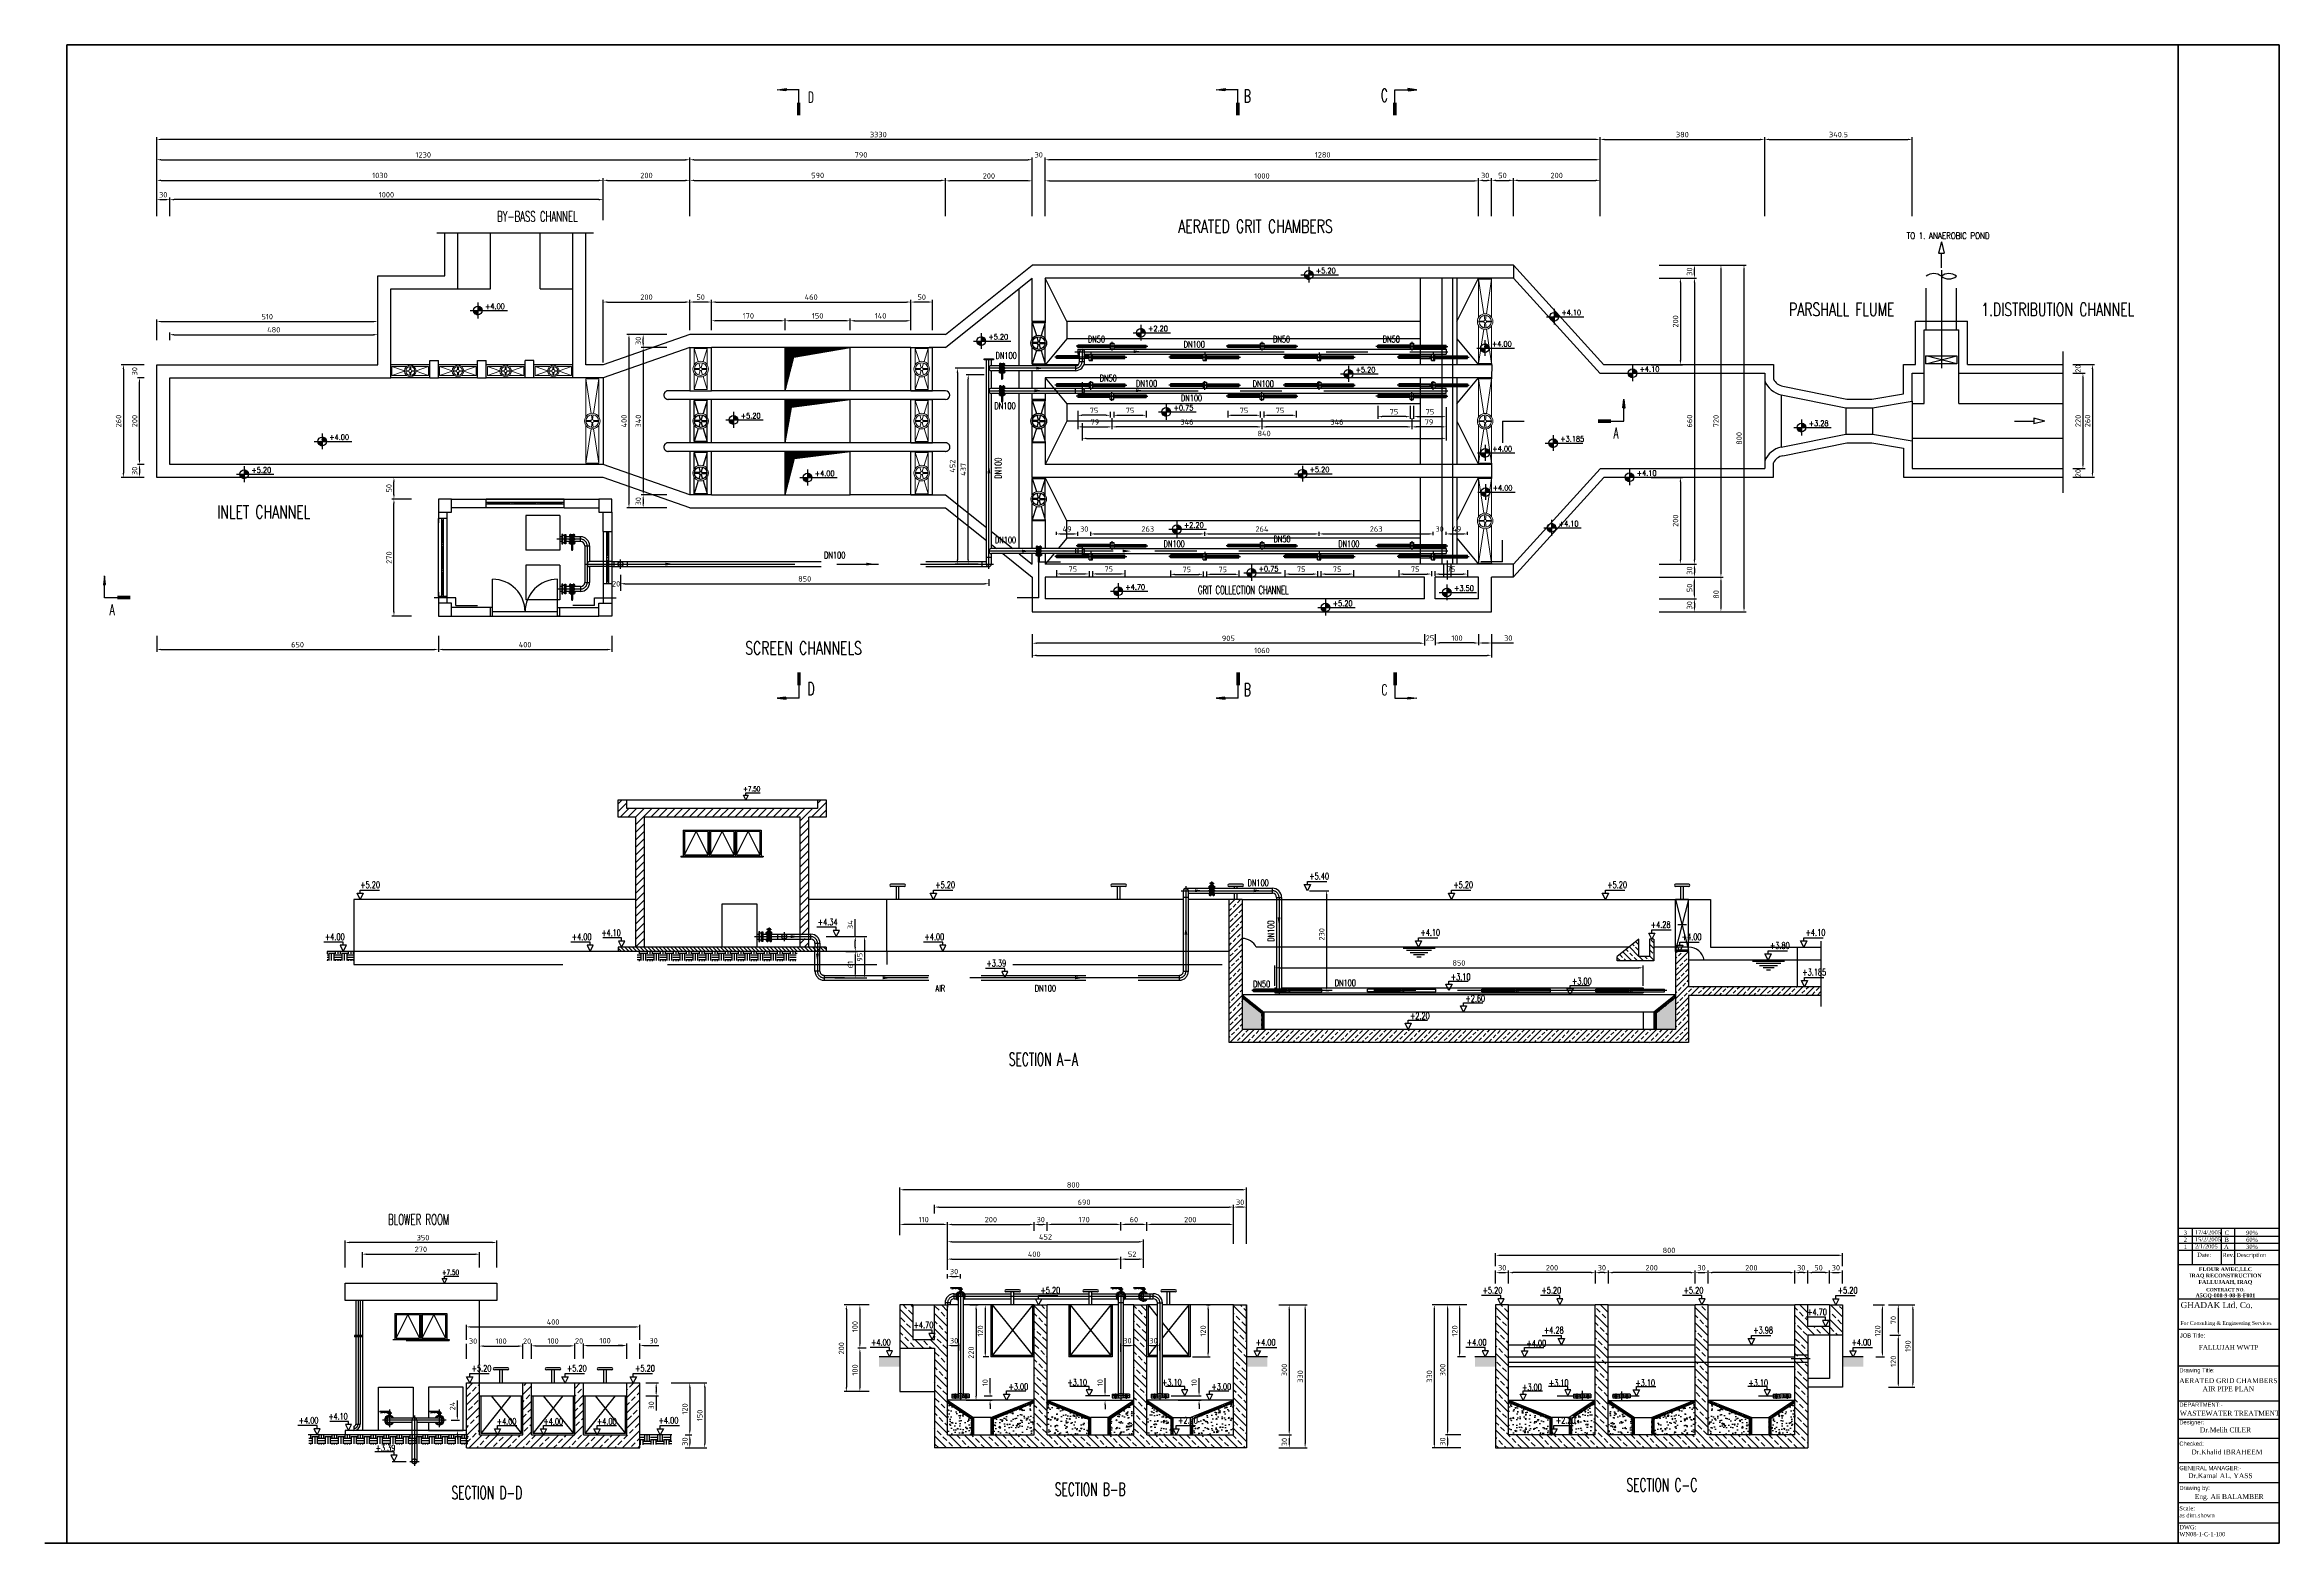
# Paper-space layout 'Layout2' of a CAD drawing. Header units: inches. Extents: x 0 to 829, y 0 to 557.
# The model-space entities are those that its viewports show. They can reach past a viewport. Long polylines and large blocks are cut down to what shows.
import ezdxf
from ezdxf.enums import TextEntityAlignment as Align

# ---------------------------------------------------------------- set-up
doc = ezdxf.new("R2010")
doc.units = ezdxf.units.IN
doc.header["$MEASUREMENT"] = 0
doc.linetypes.add('CENTER', pattern=[2, 1.25, -0.25, 0.25, -0.25])
doc.linetypes.add('HIDDEN', pattern=[0.375, 0.25, -0.125])
for name, color, linetype in [('1', 1, 'Continuous'), ('2', 2, 'Continuous'), ('3', 3, 'Continuous'), ('4', 4, 'Continuous'), ('5', 5, 'Continuous'), ('6', 6, 'Continuous'), ('hatch', 230, 'Continuous'), ('KOT', 2, 'Continuous'), ('OLCU', 2, 'Continuous'), ('YAZI', 7, 'Continuous'), ('YAZI02', 2, 'Continuous'), ('YAZI03', 3, 'Continuous')]:
    doc.layers.add(name, color=color, linetype=linetype)
doc.styles.add('A5', font='romanstw.shx', dxfattribs={"width": 0.5})
doc.styles.add('A6', font='romanstw.shx', dxfattribs={"width": 0.6})
doc.styles.add('PASSDIN', font='isocp.shx')
doc.styles.get("Standard").update_dxf_attribs({"font": 'TIMES.TTF'})
doc.styles.add('style1', font='TIMES.TTF')
doc.styles.add('TROMANS', font='romanstw.shx')
doc.dimstyles.get("Standard").update_dxf_attribs({"dimscale": 5, "dimtxt": 2.5, "dimasz": 2, "dimexe": 1, "dimexo": 1, "dimgap": 1, "dimtad": 1, "dimdec": 8, "dimzin": 12, "dimdsep": 46, "dimtxsty": 'PASSDIN', "dimcen": 2, "dimadec": 1, "dimazin": 3, "dimtfac": 1, "dimtdec": 8, "dimtix": 1, "dimtofl": 0, "dimtmove": 0, "dimatfit": 3, "dimfxl": 0, "dimtolj": 1, "dimtzin": 0, "dimarcsym": 0})
pattern_1 = [(50, (5097.6, -2042.96), (28.6904073, -2.5100854), [3, -33]), (355, (5097.6, -2042.96), (-5.550053, 30.087685), [2.4, -26.4]), (100.4514, (5099.99, -2043.17), (23.140375, 27.577582), [2.5496076, -28.0456845]), (46.1842, (5097.6, -2034.96), (42.689642, -6.620761), [4.5, -49.5]), (96.6356, (5101.158, -2035.513), (37.386508, 38.964715), [3.824412, -42.06852]), (351.1842, (5097.6, -2034.96), (37.386478, 38.964744), [3.6, -39.6]), (21, (5101.6, -2036.96), (23.876282, -16.1047556), [3, -33]), (326, (5101.6, -2036.96), (9.732613, 29.006002), [2.4, -26.4]), (71.4514, (5103.59, -2038.303), (33.608905, 12.90122), [2.5496076, -28.0456845]), (37.5, (5097.6, -2042.961), (0.4863942, 13.3157542), [0, -26.08, 0, -26.8, 0, -26.5]), (7.5, (5097.6, -2042.961), (10.5227815, 15.7764685), [0, -15.28, 0, -25.48, 0, -10.1]), (327.5, (5088.68, -2042.961), (21.3528974, -0.9021949), [0, -10, 0, -31.2, 0, -41.4]), (317.5, (5084.68, -2042.96), (23.3274468, 4.0041993), [0, -13, 0, -20.72, 0, -29.4])]
pattern_2 = [(45, (5097.6, -2042.9609), (1.414213562, 4.242640687), [2, -2, 0, -2, 0, -2])]
pattern_3 = [(135, (227321.5713, -2042.9609), (-1.414213562, 4.242640687), [2, -2, 0, -2, 0, -2])]
pattern_4 = [(130, (227321.571, -2042.96), (-28.6904073, -2.5100854), [3, -33]), (185, (227321.57, -2042.96), (5.550053, 30.087685), [2.4, -26.4]), (79.5486, (227319.18, -2043.17), (-23.140375, 27.577582), [2.5496076, -28.0456845]), (133.8158, (227321.57, -2034.96), (-42.689642, -6.620761), [4.5, -49.5]), (83.3644, (227318.014, -2035.513), (-37.386508, 38.964715), [3.824412, -42.06852]), (188.8158, (227321.57, -2034.96), (-37.386478, 38.964744), [3.6, -39.6]), (159, (227317.571, -2036.96), (-23.876282, -16.1047556), [3, -33]), (214, (227317.57, -2036.96), (-9.732613, 29.006002), [2.4, -26.4]), (108.5486, (227315.582, -2038.303), (-33.608905, 12.90122), [2.5496076, -28.0456845]), (142.5, (227321.571, -2042.961), (-0.4863942, 13.3157542), [0, -26.08, 0, -26.8, 0, -26.5]), (172.5, (227321.571, -2042.961), (-10.5227815, 15.7764685), [0, -15.28, 0, -25.48, 0, -10.1]), (212.5, (227330.491, -2042.961), (-21.3528974, -0.9021949), [0, -10, 0, -31.2, 0, -41.4]), (222.5, (227334.491, -2042.96), (-23.3274468, 4.0041993), [0, -13, 0, -20.72, 0, -29.4])]
pattern_5 = [(45, (8992.093, -2028.9228), (1.414213562, 4.242640687), [2, -2, 0, -2, 0, -2])]

# ---------------------------------------------------------------- blocks, each defined once
blk = doc.blocks.new('*D0')
at = {"layer": 'Defpoints', "color": 0}
for p in [(114152.2, -8838.7), (113882.2, -8874.3), (114152.2, -8874.3)]:
    blk.add_point(p, dxfattribs=at)
at = {"layer": 'OLCU', "color": 0, "lineweight": -2}
for p, q in [((113882.2, -8869.3), (113882.2, -8833.7)), ((113892.2, -8838.7), (114142.2, -8838.7)), ((114152.2, -8869.3), (114152.2, -8833.7))]:
    blk.add_line(p, q, dxfattribs=at)
at = {"layer": 'OLCU', "color": 0}
for points in [[(113892.2, -8837), (113892.2, -8840.4), (113882.2, -8838.7)], [(114142.2, -8837), (114142.2, -8840.4), (114152.2, -8838.7)]]:
    blk.add_solid(points, dxfattribs=at)
at = {"layer": 'OLCU', "color": 0, "insert": (114017.2, -8827.5), "char_height": 12.5, "attachment_point": 5, "style": 'PASSDIN'}
blk.add_mtext('\\A1;270', dxfattribs=at)
blk = doc.blocks.new('*D1')
at = {"layer": 'Defpoints', "color": 0}
for p in [(113842.2, -8811.8), (113842.2, -8874.3), (114192.2, -8874.3)]:
    blk.add_point(p, dxfattribs=at)
at = {"layer": 'OLCU', "color": 0, "lineweight": -2}
for p, q in [((113842.2, -8869.3), (113842.2, -8806.8)), ((114182.2, -8811.8), (113852.2, -8811.8)), ((114192.2, -8869.3), (114192.2, -8806.8))]:
    blk.add_line(p, q, dxfattribs=at)
at = {"layer": 'OLCU', "color": 0}
for points in [[(113852.2, -8810.1), (113852.2, -8813.4), (113842.2, -8811.8)], [(114182.2, -8810.1), (114182.2, -8813.4), (114192.2, -8811.8)]]:
    blk.add_solid(points, dxfattribs=at)
at = {"layer": 'OLCU', "color": 0, "insert": (114022.2, -8800.5), "char_height": 12.5, "attachment_point": 5, "style": 'PASSDIN'}
blk.add_mtext('\\A1;350', dxfattribs=at)
blk = doc.blocks.new('*D37')
at = {"layer": 'Defpoints', "color": 0}
for p in [(115232.3, -8810), (115432.3, -8770), (115432.3, -8790)]:
    blk.add_point(p, dxfattribs=at)
at = {"layer": 'OLCU', "color": 0, "lineweight": -2}
for p, q in [((115232.3, -8805), (115232.3, -8765)), ((115242.3, -8770), (115422.3, -8770)), ((115432.3, -8785), (115432.3, -8765))]:
    blk.add_line(p, q, dxfattribs=at)
at = {"layer": 'OLCU', "color": 0}
for points in [[(115242.3, -8768.4), (115242.3, -8771.7), (115232.3, -8770)], [(115422.3, -8768.4), (115422.3, -8771.7), (115432.3, -8770)]]:
    blk.add_solid(points, dxfattribs=at)
at = {"layer": 'OLCU', "color": 0, "insert": (115332.3, -8758.8), "char_height": 12.5, "attachment_point": 5, "style": 'PASSDIN'}
blk.add_mtext('\\A1;200', dxfattribs=at)
blk = doc.blocks.new('*D19')
at = {"layer": 'Defpoints', "color": 0}
for p in [(115462.3, -8770), (115462.3, -8790), (115632.3, -8789.4)]:
    blk.add_point(p, dxfattribs=at)
at = {"layer": 'OLCU', "color": 0, "lineweight": -2}
for p, q in [((115462.3, -8785), (115462.3, -8765)), ((115622.3, -8770), (115472.3, -8770)), ((115632.3, -8784.4), (115632.3, -8765))]:
    blk.add_line(p, q, dxfattribs=at)
at = {"layer": 'OLCU', "color": 0}
for points in [[(115472.3, -8768.4), (115472.3, -8771.7), (115462.3, -8770)], [(115622.3, -8768.4), (115622.3, -8771.7), (115632.3, -8770)]]:
    blk.add_solid(points, dxfattribs=at)
at = {"layer": 'OLCU', "color": 0, "insert": (115547.3, -8758.8), "char_height": 12.5, "attachment_point": 5, "style": 'PASSDIN'}
blk.add_mtext('\\A1;170', dxfattribs=at)
blk = doc.blocks.new('*D20')
at = {"layer": 'Defpoints', "color": 0}
for p in [(115692.3, -8770), (115692.3, -8790), (115892.3, -8820)]:
    blk.add_point(p, dxfattribs=at)
at = {"layer": 'OLCU', "color": 0, "lineweight": -2}
for p, q in [((115692.3, -8785), (115692.3, -8765)), ((115882.3, -8770), (115702.3, -8770)), ((115892.3, -8815), (115892.3, -8765))]:
    blk.add_line(p, q, dxfattribs=at)
at = {"layer": 'OLCU', "color": 0}
for points in [[(115702.3, -8768.4), (115702.3, -8771.7), (115692.3, -8770)], [(115882.3, -8768.4), (115882.3, -8771.7), (115892.3, -8770)]]:
    blk.add_solid(points, dxfattribs=at)
at = {"layer": 'OLCU', "color": 0, "insert": (115792.3, -8758.8), "char_height": 12.5, "attachment_point": 5, "style": 'PASSDIN'}
blk.add_mtext('\\A1;200', dxfattribs=at)
blk = doc.blocks.new('*D2')
at = {"layer": 'Defpoints', "color": 0}
for p in [(115991.7, -9255.8), (115991.9, -9285.8), (116020.8, -9285.8)]:
    blk.add_point(p, dxfattribs=at)
at = {"layer": 'OLCU', "color": 0, "lineweight": -2}
for p, q in [((115996.7, -9255.8), (116025.8, -9255.8)), ((116020.8, -9265.8), (116020.8, -9275.8)), ((115996.9, -9285.8), (116025.8, -9285.8))]:
    blk.add_line(p, q, dxfattribs=at)
at = {"layer": 'OLCU', "color": 0}
for points in [[(116019.2, -9265.8), (116022.5, -9265.8), (116020.8, -9255.8)], [(116019.2, -9275.8), (116022.5, -9275.8), (116020.8, -9285.8)]]:
    blk.add_solid(points, dxfattribs=at)
at = {"layer": 'OLCU', "color": 0, "insert": (116009.6, -9272.2), "char_height": 12.5, "attachment_point": 5, "rotation": 90, "style": 'PASSDIN'}
blk.add_mtext('\\A1;30', dxfattribs=at)
blk = doc.blocks.new('*D21')
at = {"layer": 'Defpoints', "color": 0}
for p in [(115991.4, -8955.8), (115991.9, -9285.8), (116057.3, -9285.8)]:
    blk.add_point(p, dxfattribs=at)
at = {"layer": 'OLCU', "color": 0, "lineweight": -2}
for p, q in [((115996.4, -8955.8), (116062.3, -8955.8)), ((116057.3, -8965.8), (116057.3, -9275.8)), ((115996.9, -9285.8), (116062.3, -9285.8))]:
    blk.add_line(p, q, dxfattribs=at)
at = {"layer": 'OLCU', "color": 0}
for points in [[(116055.7, -8965.8), (116059, -8965.8), (116057.3, -8955.8)], [(116055.7, -9275.8), (116059, -9275.8), (116057.3, -9285.8)]]:
    blk.add_solid(points, dxfattribs=at)
at = {"layer": 'OLCU', "color": 0, "insert": (116046.1, -9120.8), "char_height": 12.5, "attachment_point": 5, "rotation": 90, "style": 'PASSDIN'}
blk.add_mtext('\\A1;330', dxfattribs=at)
blk = doc.blocks.new('*D3')
at = {"layer": 'Defpoints', "color": 0}
for p in [(115991.4, -8955.8), (115991.4, -9255.8), (116020.6, -9255.8)]:
    blk.add_point(p, dxfattribs=at)
at = {"layer": 'OLCU', "color": 0, "lineweight": -2}
for p, q in [((115996.4, -8955.8), (116025.6, -8955.8)), ((116020.6, -8965.8), (116020.6, -9245.8)), ((115996.4, -9255.8), (116025.6, -9255.8))]:
    blk.add_line(p, q, dxfattribs=at)
at = {"layer": 'OLCU', "color": 0}
for points in [[(116018.9, -8965.8), (116022.3, -8965.8), (116020.6, -8955.8)], [(116018.9, -9245.8), (116022.3, -9245.8), (116020.6, -9255.8)]]:
    blk.add_solid(points, dxfattribs=at)
at = {"layer": 'OLCU', "color": 0, "insert": (116009.3, -9105.8), "char_height": 12.5, "attachment_point": 5, "rotation": 90, "style": 'PASSDIN'}
blk.add_mtext('\\A1;300', dxfattribs=at)
blk = doc.blocks.new('*D4')
at = {"layer": 'Defpoints', "color": 0}
for p in [(115122.3, -8770), (115122.3, -8800), (115232.3, -8810)]:
    blk.add_point(p, dxfattribs=at)
at = {"layer": 'OLCU', "color": 0, "lineweight": -2}
for p, q in [((115122.3, -8795), (115122.3, -8765)), ((115222.3, -8770), (115132.3, -8770)), ((115232.3, -8805), (115232.3, -8765))]:
    blk.add_line(p, q, dxfattribs=at)
at = {"layer": 'OLCU', "color": 0}
for points in [[(115132.3, -8768.4), (115132.3, -8771.7), (115122.3, -8770)], [(115222.3, -8768.4), (115222.3, -8771.7), (115232.3, -8770)]]:
    blk.add_solid(points, dxfattribs=at)
at = {"layer": 'OLCU', "color": 0, "insert": (115177.3, -8758.8), "char_height": 12.5, "attachment_point": 5, "style": 'PASSDIN'}
blk.add_mtext('\\A1;110', dxfattribs=at)
blk = doc.blocks.new('*D5')
at = {"layer": 'Defpoints', "color": 0}
for p in [(115202.3, -8750), (115892.3, -8730), (115892.3, -8820)]:
    blk.add_point(p, dxfattribs=at)
at = {"layer": 'OLCU', "color": 0, "lineweight": -2}
for p, q in [((115202.3, -8745), (115202.3, -8725)), ((115212.3, -8730), (115882.3, -8730)), ((115892.3, -8815), (115892.3, -8725))]:
    blk.add_line(p, q, dxfattribs=at)
at = {"layer": 'OLCU', "color": 0}
for points in [[(115212.3, -8728.4), (115212.3, -8731.7), (115202.3, -8730)], [(115882.3, -8728.4), (115882.3, -8731.7), (115892.3, -8730)]]:
    blk.add_solid(points, dxfattribs=at)
at = {"layer": 'OLCU', "color": 0, "insert": (115547.3, -8718.8), "char_height": 12.5, "attachment_point": 5, "style": 'PASSDIN'}
blk.add_mtext('\\A1;690', dxfattribs=at)
blk = doc.blocks.new('*D6')
at = {"layer": 'Defpoints', "color": 0}
for p in [(115122.3, -8690), (115122.3, -8800), (115922.3, -8820)]:
    blk.add_point(p, dxfattribs=at)
at = {"layer": 'OLCU', "color": 0, "lineweight": -2}
for p, q in [((115122.3, -8795), (115122.3, -8685)), ((115912.3, -8690), (115132.3, -8690)), ((115922.3, -8815), (115922.3, -8685))]:
    blk.add_line(p, q, dxfattribs=at)
at = {"layer": 'OLCU', "color": 0}
for points in [[(115132.3, -8688.4), (115132.3, -8691.7), (115122.3, -8690)], [(115912.3, -8688.4), (115912.3, -8691.7), (115922.3, -8690)]]:
    blk.add_solid(points, dxfattribs=at)
at = {"layer": 'OLCU', "color": 0, "insert": (115522.3, -8678.8), "char_height": 12.5, "attachment_point": 5, "style": 'PASSDIN'}
blk.add_mtext('\\A1;800', dxfattribs=at)
blk = doc.blocks.new('*D22')
at = {"layer": 'Defpoints', "color": 0}
for p in [(115320.7, -8955.8), (115319.4, -9075.8), (115332.3, -9075.8)]:
    blk.add_point(p, dxfattribs=at)
at = {"layer": 'OLCU', "color": 0, "lineweight": -2}
for p, q in [((115315.7, -8955.8), (115314.4, -8955.8)), ((115319.4, -8965.8), (115319.4, -9065.8)), ((115327.3, -9075.8), (115314.4, -9075.8))]:
    blk.add_line(p, q, dxfattribs=at)
at = {"layer": 'OLCU', "color": 0}
for points in [[(115317.7, -8965.8), (115321.1, -8965.8), (115319.4, -8955.8)], [(115317.7, -9065.8), (115321.1, -9065.8), (115319.4, -9075.8)]]:
    blk.add_solid(points, dxfattribs=at)
at = {"layer": 'OLCU', "color": 0, "insert": (115308.1, -9015.8), "char_height": 12.5, "attachment_point": 5, "rotation": 90, "style": 'PASSDIN'}
blk.add_mtext('\\A1;120', dxfattribs=at)
blk = doc.blocks.new('*D23')
at = {"layer": 'Defpoints', "color": 0}
for p in [(115824.4, -8955.8), (115792.3, -9075.8), (115833.4, -9075.8)]:
    blk.add_point(p, dxfattribs=at)
at = {"layer": 'OLCU', "color": 0, "lineweight": -2}
for p, q in [((115829.4, -8955.8), (115838.4, -8955.8)), ((115833.4, -8965.8), (115833.4, -9065.8)), ((115797.3, -9075.8), (115838.4, -9075.8))]:
    blk.add_line(p, q, dxfattribs=at)
at = {"layer": 'OLCU', "color": 0}
for points in [[(115831.7, -8965.8), (115835.1, -8965.8), (115833.4, -8955.8)], [(115831.7, -9065.8), (115835.1, -9065.8), (115833.4, -9075.8)]]:
    blk.add_solid(points, dxfattribs=at)
at = {"layer": 'OLCU', "color": 0, "insert": (115822.1, -9015.8), "char_height": 12.5, "attachment_point": 5, "rotation": 90, "style": 'PASSDIN'}
blk.add_mtext('\\A1;120', dxfattribs=at)
blk = doc.blocks.new('*D24')
at = {"layer": 'Defpoints', "color": 0}
for p in [(115892.3, -8730), (115892.3, -8820), (115922.3, -8820)]:
    blk.add_point(p, dxfattribs=at)
at = {"layer": 'OLCU', "color": 0, "lineweight": -2}
for p, q in [((115892.3, -8815), (115892.3, -8725)), ((115912.3, -8730), (115902.3, -8730)), ((115922.3, -8815), (115922.3, -8725))]:
    blk.add_line(p, q, dxfattribs=at)
at = {"layer": 'OLCU', "color": 0}
for points in [[(115902.3, -8728.4), (115902.3, -8731.7), (115892.3, -8730)], [(115912.3, -8728.4), (115912.3, -8731.7), (115922.3, -8730)]]:
    blk.add_solid(points, dxfattribs=at)
at = {"layer": 'OLCU', "color": 0, "insert": (115907.3, -8718.8), "char_height": 12.5, "attachment_point": 5, "style": 'PASSDIN'}
blk.add_mtext('\\A1;30', dxfattribs=at)
blk = doc.blocks.new('*D7')
at = {"layer": 'Defpoints', "color": 0}
for p in [(115049.9, -9055.8), (115030, -9155.8), (115056.2, -9155.8)]:
    blk.add_point(p, dxfattribs=at)
at = {"layer": 'OLCU', "color": 0, "lineweight": -2}
for p, q in [((115044.9, -9055.8), (115025, -9055.8)), ((115030, -9065.8), (115030, -9145.8)), ((115051.2, -9155.8), (115025, -9155.8))]:
    blk.add_line(p, q, dxfattribs=at)
at = {"layer": 'OLCU', "color": 0}
for points in [[(115028.4, -9065.8), (115031.7, -9065.8), (115030, -9055.8)], [(115028.4, -9145.8), (115031.7, -9145.8), (115030, -9155.8)]]:
    blk.add_solid(points, dxfattribs=at)
at = {"layer": 'OLCU', "color": 0, "insert": (115018.8, -9105.8), "char_height": 12.5, "attachment_point": 5, "rotation": 90, "style": 'PASSDIN'}
blk.add_mtext('\\A1;100', dxfattribs=at)
blk = doc.blocks.new('*D8')
at = {"layer": 'Defpoints', "color": 0}
for p in [(115056.2, -8955.8), (114998.8, -9155.8), (115056.2, -9155.8)]:
    blk.add_point(p, dxfattribs=at)
at = {"layer": 'OLCU', "color": 0, "lineweight": -2}
for p, q in [((115051.2, -8955.8), (114993.8, -8955.8)), ((114998.8, -8965.8), (114998.8, -9145.8)), ((115051.2, -9155.8), (114993.8, -9155.8))]:
    blk.add_line(p, q, dxfattribs=at)
at = {"layer": 'OLCU', "color": 0}
for points in [[(114997.1, -8965.8), (115000.4, -8965.8), (114998.8, -8955.8)], [(114997.1, -9145.8), (115000.4, -9145.8), (114998.8, -9155.8)]]:
    blk.add_solid(points, dxfattribs=at)
at = {"layer": 'OLCU', "color": 0, "insert": (114987.5, -9055.8), "char_height": 12.5, "attachment_point": 5, "rotation": 90, "style": 'PASSDIN'}
blk.add_mtext('\\A1;200', dxfattribs=at)
blk = doc.blocks.new('*D9')
at = {"layer": 'Defpoints', "color": 0}
for p in [(115056.2, -8955.8), (115030, -9055.8), (115049.9, -9055.8)]:
    blk.add_point(p, dxfattribs=at)
at = {"layer": 'OLCU', "color": 0, "lineweight": -2}
for p, q in [((115051.2, -8955.8), (115025, -8955.8)), ((115030, -8965.8), (115030, -9045.8)), ((115044.9, -9055.8), (115025, -9055.8))]:
    blk.add_line(p, q, dxfattribs=at)
at = {"layer": 'OLCU', "color": 0}
for points in [[(115028.4, -8965.8), (115031.7, -8965.8), (115030, -8955.8)], [(115028.4, -9045.8), (115031.7, -9045.8), (115030, -9055.8)]]:
    blk.add_solid(points, dxfattribs=at)
at = {"layer": 'OLCU', "color": 0, "insert": (115018.8, -9005.8), "char_height": 12.5, "attachment_point": 5, "rotation": 90, "style": 'PASSDIN'}
blk.add_mtext('\\A1;100', dxfattribs=at)
blk = doc.blocks.new('*D25')
at = {"layer": 'Defpoints', "color": 0}
for p in [(117401.1, -9025.8), (117403.1, -9145.8), (117425.9, -9145.8)]:
    blk.add_point(p, dxfattribs=at)
at = {"layer": 'OLCU', "color": 0, "lineweight": -2}
for p, q in [((117406.1, -9025.8), (117430.9, -9025.8)), ((117425.9, -9035.8), (117425.9, -9135.8)), ((117408.1, -9145.8), (117430.9, -9145.8))]:
    blk.add_line(p, q, dxfattribs=at)
at = {"layer": 'OLCU', "color": 0}
for points in [[(117424.2, -9035.8), (117427.6, -9035.8), (117425.9, -9025.8)], [(117424.2, -9135.8), (117427.6, -9135.8), (117425.9, -9145.8)]]:
    blk.add_solid(points, dxfattribs=at)
at = {"layer": 'OLCU', "color": 0, "insert": (117414.6, -9085.8), "char_height": 12.5, "attachment_point": 5, "rotation": 90, "style": 'PASSDIN'}
blk.add_mtext('\\A1;120', dxfattribs=at)
blk = doc.blocks.new('*D10')
at = {"layer": 'Defpoints', "color": 0}
for p in [(116421.4, -9255.8), (116386, -9285.8), (116421.4, -9285.8)]:
    blk.add_point(p, dxfattribs=at)
at = {"layer": 'OLCU', "color": 0, "lineweight": -2}
for p, q in [((116416.4, -9255.8), (116381, -9255.8)), ((116386, -9265.8), (116386, -9275.8)), ((116416.4, -9285.8), (116381, -9285.8))]:
    blk.add_line(p, q, dxfattribs=at)
at = {"layer": 'OLCU', "color": 0}
for points in [[(116384.3, -9265.8), (116387.7, -9265.8), (116386, -9255.8)], [(116384.3, -9275.8), (116387.7, -9275.8), (116386, -9285.8)]]:
    blk.add_solid(points, dxfattribs=at)
at = {"layer": 'OLCU', "color": 0, "insert": (116374.7, -9271.1), "char_height": 12.5, "attachment_point": 5, "rotation": 90, "style": 'PASSDIN'}
blk.add_mtext('\\A1;30', dxfattribs=at)
blk = doc.blocks.new('*D11')
at = {"layer": 'Defpoints', "color": 0}
for p in [(116421.4, -8955.8), (116386, -9255.8), (116421.4, -9255.8)]:
    blk.add_point(p, dxfattribs=at)
at = {"layer": 'OLCU', "color": 0, "lineweight": -2}
for p, q in [((116416.4, -8955.8), (116381, -8955.8)), ((116386, -8965.8), (116386, -9245.8)), ((116416.4, -9255.8), (116381, -9255.8))]:
    blk.add_line(p, q, dxfattribs=at)
at = {"layer": 'OLCU', "color": 0}
for points in [[(116384.3, -8965.8), (116387.7, -8965.8), (116386, -8955.8)], [(116384.3, -9245.8), (116387.7, -9245.8), (116386, -9255.8)]]:
    blk.add_solid(points, dxfattribs=at)
at = {"layer": 'OLCU', "color": 0, "insert": (116374.7, -9105.8), "char_height": 12.5, "attachment_point": 5, "rotation": 90, "style": 'PASSDIN'}
blk.add_mtext('\\A1;300', dxfattribs=at)
blk = doc.blocks.new('*D26')
at = {"layer": 'Defpoints', "color": 0}
for p in [(116406.1, -8955.8), (116355.4, -9285.8), (116406.1, -9285.8)]:
    blk.add_point(p, dxfattribs=at)
at = {"layer": 'OLCU', "color": 0, "lineweight": -2}
for p, q in [((116401.1, -8955.8), (116350.4, -8955.8)), ((116355.4, -8965.8), (116355.4, -9275.8)), ((116401.1, -9285.8), (116350.4, -9285.8))]:
    blk.add_line(p, q, dxfattribs=at)
at = {"layer": 'OLCU', "color": 0}
for points in [[(116353.7, -8965.8), (116357.1, -8965.8), (116355.4, -8955.8)], [(116353.7, -9275.8), (116357.1, -9275.8), (116355.4, -9285.8)]]:
    blk.add_solid(points, dxfattribs=at)
at = {"layer": 'OLCU', "color": 0, "insert": (116344.1, -9120.8), "char_height": 12.5, "attachment_point": 5, "rotation": 90, "style": 'PASSDIN'}
blk.add_mtext('\\A1;330', dxfattribs=at)
blk = doc.blocks.new('*D12')
at = {"layer": 'Defpoints', "color": 0}
for p in [(117403.1, -8955.8), (117398.1, -9145.8), (117459.4, -9145.8)]:
    blk.add_point(p, dxfattribs=at)
at = {"layer": 'OLCU', "color": 0, "lineweight": -2}
for p, q in [((117408.1, -8955.8), (117464.4, -8955.8)), ((117459.4, -8965.8), (117459.4, -9135.8)), ((117403.1, -9145.8), (117464.4, -9145.8))]:
    blk.add_line(p, q, dxfattribs=at)
at = {"layer": 'OLCU', "color": 0}
for points in [[(117457.7, -8965.8), (117461, -8965.8), (117459.4, -8955.8)], [(117457.7, -9135.8), (117461, -9135.8), (117459.4, -9145.8)]]:
    blk.add_solid(points, dxfattribs=at)
at = {"layer": 'OLCU', "color": 0, "insert": (117448.1, -9050.8), "char_height": 12.5, "attachment_point": 5, "rotation": 90, "style": 'PASSDIN'}
blk.add_mtext('\\A1;190', dxfattribs=at)
blk = doc.blocks.new('*D27')
at = {"layer": 'Defpoints', "color": 0}
for p in [(117398.1, -8955.8), (117401.1, -9025.8), (117425.9, -9025.8)]:
    blk.add_point(p, dxfattribs=at)
at = {"layer": 'OLCU', "color": 0, "lineweight": -2}
for p, q in [((117403.1, -8955.8), (117430.9, -8955.8)), ((117425.9, -8965.8), (117425.9, -9015.8)), ((117406.1, -9025.8), (117430.9, -9025.8))]:
    blk.add_line(p, q, dxfattribs=at)
at = {"layer": 'OLCU', "color": 0}
for points in [[(117424.2, -8965.8), (117427.6, -8965.8), (117425.9, -8955.8)], [(117424.2, -9015.8), (117427.6, -9015.8), (117425.9, -9025.8)]]:
    blk.add_solid(points, dxfattribs=at)
at = {"layer": 'OLCU', "color": 0, "insert": (117414.6, -8990.8), "char_height": 12.5, "attachment_point": 5, "rotation": 90, "style": 'PASSDIN'}
blk.add_mtext('\\A1;70', dxfattribs=at)
blk = doc.blocks.new('*D13')
at = {"layer": 'Defpoints', "color": 0}
for p in [(117296.9, -8841.3), (116496.9, -8871.4), (117296.9, -8871.4)]:
    blk.add_point(p, dxfattribs=at)
at = {"layer": 'OLCU', "color": 0, "lineweight": -2}
for p, q in [((116496.9, -8866.4), (116496.9, -8836.3)), ((116506.9, -8841.3), (117286.9, -8841.3)), ((117296.9, -8866.4), (117296.9, -8836.3))]:
    blk.add_line(p, q, dxfattribs=at)
at = {"layer": 'OLCU', "color": 0}
for points in [[(116506.9, -8839.6), (116506.9, -8843), (116496.9, -8841.3)], [(117286.9, -8839.6), (117286.9, -8843), (117296.9, -8841.3)]]:
    blk.add_solid(points, dxfattribs=at)
at = {"layer": 'OLCU', "color": 0, "insert": (116896.9, -8830), "char_height": 12.5, "attachment_point": 5, "style": 'PASSDIN'}
blk.add_mtext('\\A1;800', dxfattribs=at)
blk = doc.blocks.new('*D28')
at = {"layer": 'Defpoints', "color": 0}
for p in [(117216.9, -8881.3), (117216.9, -8911.4), (117266.9, -8911.4)]:
    blk.add_point(p, dxfattribs=at)
at = {"layer": 'OLCU', "color": 0, "lineweight": -2}
for p, q in [((117216.9, -8906.4), (117216.9, -8876.3)), ((117256.9, -8881.3), (117226.9, -8881.3)), ((117266.9, -8906.4), (117266.9, -8876.3))]:
    blk.add_line(p, q, dxfattribs=at)
at = {"layer": 'OLCU', "color": 0}
for points in [[(117226.9, -8879.6), (117226.9, -8883), (117216.9, -8881.3)], [(117256.9, -8879.6), (117256.9, -8883), (117266.9, -8881.3)]]:
    blk.add_solid(points, dxfattribs=at)
at = {"layer": 'OLCU', "color": 0, "insert": (117241.9, -8870), "char_height": 12.5, "attachment_point": 5, "style": 'PASSDIN'}
blk.add_mtext('\\A1;50', dxfattribs=at)
blk = doc.blocks.new('*D29')
at = {"layer": 'Defpoints', "color": 0}
for p in [(117266.9, -8911.4), (117296.9, -8881.3), (117296.9, -8911.4)]:
    blk.add_point(p, dxfattribs=at)
at = {"layer": 'OLCU', "color": 0, "lineweight": -2}
for p, q in [((117266.9, -8906.4), (117266.9, -8876.3)), ((117276.9, -8881.3), (117286.9, -8881.3)), ((117296.9, -8906.4), (117296.9, -8876.3))]:
    blk.add_line(p, q, dxfattribs=at)
at = {"layer": 'OLCU', "color": 0}
for points in [[(117276.9, -8879.6), (117276.9, -8883), (117266.9, -8881.3)], [(117286.9, -8879.6), (117286.9, -8883), (117296.9, -8881.3)]]:
    blk.add_solid(points, dxfattribs=at)
at = {"layer": 'OLCU', "color": 0, "insert": (117281.9, -8870), "char_height": 12.5, "attachment_point": 5, "style": 'PASSDIN'}
blk.add_mtext('\\A1;30', dxfattribs=at)
blk = doc.blocks.new('*D14')
at = {"layer": 'Defpoints', "color": 0}
for p in [(114622, -9255.8), (114622.2, -9285.8), (114637.5, -9285.8)]:
    blk.add_point(p, dxfattribs=at)
at = {"layer": 'OLCU', "color": 0, "lineweight": -2}
for p, q in [((114627, -9255.8), (114642.5, -9255.8)), ((114637.5, -9265.8), (114637.5, -9275.8)), ((114627.2, -9285.8), (114642.5, -9285.8))]:
    blk.add_line(p, q, dxfattribs=at)
at = {"layer": 'OLCU', "color": 0}
for points in [[(114635.9, -9265.8), (114639.2, -9265.8), (114637.5, -9255.8)], [(114635.9, -9275.8), (114639.2, -9275.8), (114637.5, -9285.8)]]:
    blk.add_solid(points, dxfattribs=at)
at = {"layer": 'OLCU', "color": 0, "insert": (114626.3, -9271), "char_height": 12.5, "attachment_point": 5, "rotation": 90, "style": 'PASSDIN'}
blk.add_mtext('\\A1;30', dxfattribs=at)
blk = doc.blocks.new('*D15')
at = {"layer": 'Defpoints', "color": 0}
for p in [(114522.2, -9006.4), (114122.2, -9041), (114522.2, -9041)]:
    blk.add_point(p, dxfattribs=at)
at = {"layer": 'OLCU', "color": 0, "lineweight": -2}
for p, q in [((114122.2, -9036), (114122.2, -9001.4)), ((114132.2, -9006.4), (114512.2, -9006.4)), ((114522.2, -9036), (114522.2, -9001.4))]:
    blk.add_line(p, q, dxfattribs=at)
at = {"layer": 'OLCU', "color": 0}
for points in [[(114132.2, -9004.8), (114132.2, -9008.1), (114122.2, -9006.4)], [(114512.2, -9004.8), (114512.2, -9008.1), (114522.2, -9006.4)]]:
    blk.add_solid(points, dxfattribs=at)
at = {"layer": 'OLCU', "color": 0, "insert": (114322.2, -8995.2), "char_height": 12.5, "attachment_point": 5, "style": 'PASSDIN'}
blk.add_mtext('\\A1;400', dxfattribs=at)
blk = doc.blocks.new('*D16')
at = {"layer": 'Defpoints', "color": 0}
for p in [(114531.2, -9165.8), (114531.3, -9135.8), (114560.1, -9165.8)]:
    blk.add_point(p, dxfattribs=at)
at = {"layer": 'OLCU', "color": 0, "lineweight": -2}
for p, q in [((114536.2, -9165.8), (114565.1, -9165.8)), ((114536.3, -9135.8), (114565.1, -9135.8)), ((114560.1, -9145.8), (114560.1, -9155.8)), ((114560.1, -9165.8), (114560.1, -9199.5))]:
    blk.add_line(p, q, dxfattribs=at)
at = {"layer": 'OLCU', "color": 0}
for points in [[(114558.4, -9145.8), (114561.8, -9145.8), (114560.1, -9135.8)], [(114558.4, -9155.8), (114561.8, -9155.8), (114560.1, -9165.8)]]:
    blk.add_solid(points, dxfattribs=at)
at = {"layer": 'OLCU', "color": 0, "insert": (114548.9, -9187.6), "char_height": 12.5, "attachment_point": 5, "rotation": 90, "style": 'PASSDIN'}
blk.add_mtext('\\A1;30', dxfattribs=at)
blk = doc.blocks.new('*D17')
at = {"layer": 'Defpoints', "color": 0}
for p in [(114637.5, -9135.8), (114637.5, -9285.8), (114672, -9285.8)]:
    blk.add_point(p, dxfattribs=at)
at = {"layer": 'OLCU', "color": 0, "lineweight": -2}
for p, q in [((114642.5, -9135.8), (114677, -9135.8)), ((114672, -9145.8), (114672, -9275.8)), ((114642.5, -9285.8), (114677, -9285.8))]:
    blk.add_line(p, q, dxfattribs=at)
at = {"layer": 'OLCU', "color": 0}
for points in [[(114670.4, -9145.8), (114673.7, -9145.8), (114672, -9135.8)], [(114670.4, -9275.8), (114673.7, -9275.8), (114672, -9285.8)]]:
    blk.add_solid(points, dxfattribs=at)
at = {"layer": 'OLCU', "color": 0, "insert": (114660.8, -9210.8), "char_height": 12.5, "attachment_point": 5, "rotation": 90, "style": 'PASSDIN'}
blk.add_mtext('\\A1;150', dxfattribs=at)
blk = doc.blocks.new('*D18')
at = {"layer": 'Defpoints', "color": 0}
for p in [(114589.4, -9135.8), (114622, -9255.8), (114637.5, -9255.8)]:
    blk.add_point(p, dxfattribs=at)
at = {"layer": 'OLCU', "color": 0, "lineweight": -2}
for p, q in [((114594.4, -9135.8), (114642.5, -9135.8)), ((114637.5, -9145.8), (114637.5, -9245.8)), ((114627, -9255.8), (114642.5, -9255.8))]:
    blk.add_line(p, q, dxfattribs=at)
at = {"layer": 'OLCU', "color": 0}
for points in [[(114635.9, -9145.8), (114639.2, -9145.8), (114637.5, -9135.8)], [(114635.9, -9245.8), (114639.2, -9245.8), (114637.5, -9255.8)]]:
    blk.add_solid(points, dxfattribs=at)
at = {"layer": 'OLCU', "color": 0, "insert": (114626.3, -9195.8), "char_height": 12.5, "attachment_point": 5, "rotation": 90, "style": 'PASSDIN'}
blk.add_mtext('\\A1;120', dxfattribs=at)
blk = doc.blocks.new('*D30')
at = {"layer": 'Defpoints', "color": 0}
for p in [(114522.2, -9049.4), (114492.2, -9085), (114522.2, -9085.5)]:
    blk.add_point(p, dxfattribs=at)
at = {"layer": 'OLCU', "color": 0, "lineweight": -2}
for p, q in [((114482.2, -9049.4), (114472.2, -9049.4)), ((114492.2, -9080), (114492.2, -9044.4)), ((114522.2, -9080.5), (114522.2, -9044.4)), ((114532.2, -9049.4), (114565.9, -9049.4))]:
    blk.add_line(p, q, dxfattribs=at)
at = {"layer": 'OLCU', "color": 0}
for points in [[(114482.2, -9047.8), (114482.2, -9051.1), (114492.2, -9049.4)], [(114532.2, -9047.8), (114532.2, -9051.1), (114522.2, -9049.4)]]:
    blk.add_solid(points, dxfattribs=at)
at = {"layer": 'OLCU', "color": 0, "insert": (114554.1, -9038.2), "char_height": 12.5, "attachment_point": 5, "style": 'PASSDIN'}
blk.add_mtext('\\A1;30', dxfattribs=at)
blk = doc.blocks.new('*D31')
at = {"layer": 'Defpoints', "color": 0}
for p in [(114492.2, -9049.6), (114392.2, -9084.3), (114492.2, -9085)]:
    blk.add_point(p, dxfattribs=at)
at = {"layer": 'OLCU', "color": 0, "lineweight": -2}
for p, q in [((114392.2, -9079.3), (114392.2, -9044.6)), ((114402.2, -9049.6), (114482.2, -9049.6)), ((114492.2, -9080), (114492.2, -9044.6))]:
    blk.add_line(p, q, dxfattribs=at)
at = {"layer": 'OLCU', "color": 0}
for points in [[(114402.2, -9047.9), (114402.2, -9051.3), (114392.2, -9049.6)], [(114482.2, -9047.9), (114482.2, -9051.3), (114492.2, -9049.6)]]:
    blk.add_solid(points, dxfattribs=at)
at = {"layer": 'OLCU', "color": 0, "insert": (114442.2, -9038.3), "char_height": 12.5, "attachment_point": 5, "style": 'PASSDIN'}
blk.add_mtext('\\A1;100', dxfattribs=at)
blk = doc.blocks.new('*D32')
at = {"layer": 'Defpoints', "color": 0}
for p in [(114392.2, -9050.1), (114372.2, -9085.3), (114392.2, -9084.3)]:
    blk.add_point(p, dxfattribs=at)
at = {"layer": 'OLCU', "color": 0, "lineweight": -2}
for p, q in [((114372.2, -9080.3), (114372.2, -9045.1)), ((114392.2, -9079.3), (114392.2, -9045.1))]:
    blk.add_line(p, q, dxfattribs=at)
at = {"layer": 'OLCU', "color": 0, "insert": (114382.2, -9038.9), "char_height": 12.5, "attachment_point": 5, "style": 'PASSDIN'}
blk.add_mtext('\\A1;20', dxfattribs=at)
blk = doc.blocks.new('*D33')
at = {"layer": 'Defpoints', "color": 0}
for p in [(114372.2, -9050.1), (114272.2, -9085.5), (114372.2, -9085.3)]:
    blk.add_point(p, dxfattribs=at)
at = {"layer": 'OLCU', "color": 0, "lineweight": -2}
for p, q in [((114272.2, -9080.5), (114272.2, -9045.1)), ((114282.2, -9050.1), (114362.2, -9050.1)), ((114372.2, -9080.3), (114372.2, -9045.1))]:
    blk.add_line(p, q, dxfattribs=at)
at = {"layer": 'OLCU', "color": 0}
for points in [[(114282.2, -9048.5), (114282.2, -9051.8), (114272.2, -9050.1)], [(114362.2, -9048.5), (114362.2, -9051.8), (114372.2, -9050.1)]]:
    blk.add_solid(points, dxfattribs=at)
at = {"layer": 'OLCU', "color": 0, "insert": (114322.2, -9038.9), "char_height": 12.5, "attachment_point": 5, "style": 'PASSDIN'}
blk.add_mtext('\\A1;100', dxfattribs=at)
blk = doc.blocks.new('*D34')
at = {"layer": 'Defpoints', "color": 0}
for p in [(114272.2, -9050.7), (114252.2, -9085.5), (114272.2, -9085.5)]:
    blk.add_point(p, dxfattribs=at)
at = {"layer": 'OLCU', "color": 0, "lineweight": -2}
for p, q in [((114252.2, -9080.5), (114252.2, -9045.7)), ((114272.2, -9080.5), (114272.2, -9045.7))]:
    blk.add_line(p, q, dxfattribs=at)
at = {"layer": 'OLCU', "color": 0, "insert": (114262.2, -9039.4), "char_height": 12.5, "attachment_point": 5, "style": 'PASSDIN'}
blk.add_mtext('\\A1;20', dxfattribs=at)
blk = doc.blocks.new('*D35')
at = {"layer": 'Defpoints', "color": 0}
for p in [(114252.2, -9050.7), (114152.2, -9085.5), (114252.2, -9085.5)]:
    blk.add_point(p, dxfattribs=at)
at = {"layer": 'OLCU', "color": 0, "lineweight": -2}
for p, q in [((114152.2, -9080.5), (114152.2, -9045.7)), ((114162.2, -9050.7), (114242.2, -9050.7)), ((114252.2, -9080.5), (114252.2, -9045.7))]:
    blk.add_line(p, q, dxfattribs=at)
at = {"layer": 'OLCU', "color": 0}
for points in [[(114162.2, -9049), (114162.2, -9052.3), (114152.2, -9050.7)], [(114242.2, -9049), (114242.2, -9052.3), (114252.2, -9050.7)]]:
    blk.add_solid(points, dxfattribs=at)
at = {"layer": 'OLCU', "color": 0, "insert": (114202.2, -9039.4), "char_height": 12.5, "attachment_point": 5, "style": 'PASSDIN'}
blk.add_mtext('\\A1;100', dxfattribs=at)
blk = doc.blocks.new('*D36')
at = {"layer": 'Defpoints', "color": 0}
for p in [(114152.2, -9050.7), (114122.2, -9085.5), (114152.2, -9085.5)]:
    blk.add_point(p, dxfattribs=at)
at = {"layer": 'OLCU', "color": 0, "lineweight": -2}
for p, q in [((114122.2, -9080.5), (114122.2, -9045.7)), ((114152.2, -9080.5), (114152.2, -9045.7))]:
    blk.add_line(p, q, dxfattribs=at)
at = {"layer": 'OLCU', "color": 0, "insert": (114137.6, -9039.4), "char_height": 12.5, "attachment_point": 5, "style": 'PASSDIN'}
blk.add_mtext('\\A1;30', dxfattribs=at)
blk = doc.blocks.new('*D87')
at = {"layer": 'Defpoints', "color": 0}
for p in [(113407.7, -7407), (114057.7, -7407), (114057.7, -7443.5)]:
    blk.add_point(p, dxfattribs=at)
at = {"layer": 'OLCU', "color": 0, "lineweight": -2}
for p, q in [((113407.7, -7412), (113407.7, -7448.5)), ((114057.7, -7412), (114057.7, -7448.5)), ((113417.7, -7443.5), (114047.7, -7443.5))]:
    blk.add_line(p, q, dxfattribs=at)
at = {"layer": 'OLCU', "color": 0}
for points in [[(113417.7, -7441.8), (113417.7, -7445.2), (113407.7, -7443.5)], [(114047.7, -7441.8), (114047.7, -7445.2), (114057.7, -7443.5)]]:
    blk.add_solid(points, dxfattribs=at)
at = {"layer": 'OLCU', "color": 0, "insert": (113732.7, -7432.3), "char_height": 12.5, "attachment_point": 5, "style": 'PASSDIN'}
blk.add_mtext('\\A1;650', dxfattribs=at)
blk = doc.blocks.new('*D69')
at = {"layer": 'Defpoints', "color": 0}
for p in [(113955, -7046.4), (114000.9, -7046.4), (114000.9, -7096.4)]:
    blk.add_point(p, dxfattribs=at)
at = {"layer": 'OLCU', "color": 0, "lineweight": -2}
for p, q in [((113995.9, -7046.4), (113950, -7046.4)), ((113955, -7086.4), (113955, -7056.4)), ((113995.9, -7096.4), (113950, -7096.4))]:
    blk.add_line(p, q, dxfattribs=at)
at = {"layer": 'OLCU', "color": 0}
for points in [[(113953.4, -7056.4), (113956.7, -7056.4), (113955, -7046.4)], [(113953.4, -7086.4), (113956.7, -7086.4), (113955, -7096.4)]]:
    blk.add_solid(points, dxfattribs=at)
at = {"layer": 'OLCU', "color": 0, "insert": (113943.8, -7071.4), "char_height": 12.5, "attachment_point": 5, "rotation": 90, "style": 'PASSDIN'}
blk.add_mtext('\\A1;50', dxfattribs=at)
blk = doc.blocks.new('*D68')
at = {"layer": 'Defpoints', "color": 0}
for p in [(113955, -7096.4), (114000.9, -7096.4), (114000.9, -7366.4)]:
    blk.add_point(p, dxfattribs=at)
at = {"layer": 'OLCU', "color": 0, "lineweight": -2}
for p, q in [((113995.9, -7096.4), (113950, -7096.4)), ((113955, -7356.4), (113955, -7106.4)), ((113995.9, -7366.4), (113950, -7366.4))]:
    blk.add_line(p, q, dxfattribs=at)
at = {"layer": 'OLCU', "color": 0}
for points in [[(113953.4, -7106.4), (113956.7, -7106.4), (113955, -7096.4)], [(113953.4, -7356.4), (113956.7, -7356.4), (113955, -7366.4)]]:
    blk.add_solid(points, dxfattribs=at)
at = {"layer": 'OLCU', "color": 0, "insert": (113943.8, -7231.4), "char_height": 12.5, "attachment_point": 5, "rotation": 90, "style": 'PASSDIN'}
blk.add_mtext('\\A1;270', dxfattribs=at)
blk = doc.blocks.new('*D67')
at = {"layer": 'Defpoints', "color": 0}
for p in [(114057.7, -7407), (114457.7, -7407), (114457.7, -7443.5)]:
    blk.add_point(p, dxfattribs=at)
at = {"layer": 'OLCU', "color": 0, "lineweight": -2}
for p, q in [((114057.7, -7412), (114057.7, -7448.5)), ((114457.7, -7412), (114457.7, -7448.5)), ((114067.7, -7443.5), (114447.7, -7443.5))]:
    blk.add_line(p, q, dxfattribs=at)
at = {"layer": 'OLCU', "color": 0}
for points in [[(114067.7, -7441.8), (114067.7, -7445.2), (114057.7, -7443.5)], [(114447.7, -7441.8), (114447.7, -7445.2), (114457.7, -7443.5)]]:
    blk.add_solid(points, dxfattribs=at)
at = {"layer": 'OLCU', "color": 0, "insert": (114257.7, -7432.3), "char_height": 12.5, "attachment_point": 5, "style": 'PASSDIN'}
blk.add_mtext('\\A1;400', dxfattribs=at)
blk = doc.blocks.new('*D88')
at = {"layer": 'Defpoints', "color": 0}
for p in [(116850.6, -7046.4), (116869.3, -7246.4), (116923.1, -7246.4)]:
    blk.add_point(p, dxfattribs=at)
at = {"layer": 'OLCU', "color": 0, "lineweight": -2}
for p, q in [((116855.6, -7046.4), (116928.1, -7046.4)), ((116923.1, -7056.4), (116923.1, -7236.4)), ((116874.3, -7246.4), (116928.1, -7246.4))]:
    blk.add_line(p, q, dxfattribs=at)
at = {"layer": 'OLCU', "color": 0}
for points in [[(116921.5, -7056.4), (116924.8, -7056.4), (116923.1, -7046.4)], [(116921.5, -7236.4), (116924.8, -7236.4), (116923.1, -7246.4)]]:
    blk.add_solid(points, dxfattribs=at)
at = {"layer": 'OLCU', "color": 0, "insert": (116911.9, -7146.4), "char_height": 12.5, "attachment_point": 5, "rotation": 90, "style": 'PASSDIN'}
blk.add_mtext('\\A1;200', dxfattribs=at)
blk = doc.blocks.new('*D72')
at = {"layer": 'Defpoints', "color": 0}
for p in [(116869.3, -6586.4), (116850.6, -6786.4), (116923.1, -6786.4)]:
    blk.add_point(p, dxfattribs=at)
at = {"layer": 'OLCU', "color": 0, "lineweight": -2}
for p, q in [((116874.3, -6586.4), (116928.1, -6586.4)), ((116923.1, -6596.4), (116923.1, -6776.4)), ((116855.6, -6786.4), (116928.1, -6786.4))]:
    blk.add_line(p, q, dxfattribs=at)
at = {"layer": 'OLCU', "color": 0}
for points in [[(116921.5, -6596.4), (116924.8, -6596.4), (116923.1, -6586.4)], [(116921.5, -6776.4), (116924.8, -6776.4), (116923.1, -6786.4)]]:
    blk.add_solid(points, dxfattribs=at)
at = {"layer": 'OLCU', "color": 0, "insert": (116911.9, -6686.4), "char_height": 12.5, "attachment_point": 5, "rotation": 90, "style": 'PASSDIN'}
blk.add_mtext('\\A1;200', dxfattribs=at)
blk = doc.blocks.new('*D71')
at = {"layer": 'Defpoints', "color": 0}
for p in [(113437.7, -6405.5), (113437.7, -6448.5), (114437.7, -6457.5)]:
    blk.add_point(p, dxfattribs=at)
at = {"layer": 'OLCU', "color": 0, "lineweight": -2}
for p, q in [((113437.7, -6443.5), (113437.7, -6400.5)), ((114427.7, -6405.5), (113447.7, -6405.5)), ((114437.7, -6452.5), (114437.7, -6400.5))]:
    blk.add_line(p, q, dxfattribs=at)
at = {"layer": 'OLCU', "color": 0}
for points in [[(113447.7, -6403.8), (113447.7, -6407.2), (113437.7, -6405.5)], [(114427.7, -6403.8), (114427.7, -6407.2), (114437.7, -6405.5)]]:
    blk.add_solid(points, dxfattribs=at)
at = {"layer": 'OLCU', "color": 0, "insert": (113937.7, -6394.2), "char_height": 12.5, "attachment_point": 5, "style": 'PASSDIN'}
blk.add_mtext('\\A1;1000', dxfattribs=at)
blk = doc.blocks.new('*D70')
at = {"layer": 'Defpoints', "color": 0}
for p in [(116737.7, -6361), (116537.7, -6448.5), (116737.7, -6448.5)]:
    blk.add_point(p, dxfattribs=at)
at = {"layer": 'OLCU', "color": 0, "lineweight": -2}
for p, q in [((116537.7, -6443.5), (116537.7, -6356)), ((116547.7, -6361), (116727.7, -6361)), ((116737.7, -6443.5), (116737.7, -6356))]:
    blk.add_line(p, q, dxfattribs=at)
at = {"layer": 'OLCU', "color": 0}
for points in [[(116547.7, -6359.3), (116547.7, -6362.7), (116537.7, -6361)], [(116727.7, -6359.3), (116727.7, -6362.7), (116737.7, -6361)]]:
    blk.add_solid(points, dxfattribs=at)
at = {"layer": 'OLCU', "color": 0, "insert": (116637.7, -6349.7), "char_height": 12.5, "attachment_point": 5, "style": 'PASSDIN'}
blk.add_mtext('\\A1;200', dxfattribs=at)
blk = doc.blocks.new('*D66')
at = {"layer": 'Defpoints', "color": 0}
for p in [(114589.7, -7086.4), (114530.1, -7116.4), (114589.7, -7116.4)]:
    blk.add_point(p, dxfattribs=at)
at = {"layer": 'OLCU', "color": 0, "lineweight": -2}
for p, q in [((114584.7, -7086.4), (114525.1, -7086.4)), ((114530.1, -7096.4), (114530.1, -7106.4)), ((114584.7, -7116.4), (114525.1, -7116.4))]:
    blk.add_line(p, q, dxfattribs=at)
at = {"layer": 'OLCU', "color": 0}
for points in [[(114528.5, -7096.4), (114531.8, -7096.4), (114530.1, -7086.4)], [(114528.5, -7106.4), (114531.8, -7106.4), (114530.1, -7116.4)]]:
    blk.add_solid(points, dxfattribs=at)
at = {"layer": 'OLCU', "color": 0, "insert": (114518.9, -7101.4), "char_height": 12.5, "attachment_point": 5, "rotation": 90, "style": 'PASSDIN'}
blk.add_mtext('\\A1;30', dxfattribs=at)
blk = doc.blocks.new('*D65')
at = {"layer": 'Defpoints', "color": 0}
for p in [(114589.7, -6746.4), (114530.1, -7086.4), (114589.7, -7086.4)]:
    blk.add_point(p, dxfattribs=at)
at = {"layer": 'OLCU', "color": 0, "lineweight": -2}
for p, q in [((114584.7, -6746.4), (114525.1, -6746.4)), ((114530.1, -6756.4), (114530.1, -7076.4)), ((114584.7, -7086.4), (114525.1, -7086.4))]:
    blk.add_line(p, q, dxfattribs=at)
at = {"layer": 'OLCU', "color": 0}
for points in [[(114528.5, -6756.4), (114531.8, -6756.4), (114530.1, -6746.4)], [(114528.5, -7076.4), (114531.8, -7076.4), (114530.1, -7086.4)]]:
    blk.add_solid(points, dxfattribs=at)
at = {"layer": 'OLCU', "color": 0, "insert": (114518.9, -6916.4), "char_height": 12.5, "attachment_point": 5, "rotation": 90, "style": 'PASSDIN'}
blk.add_mtext('\\A1;340', dxfattribs=at)
blk = doc.blocks.new('*D64')
at = {"layer": 'Defpoints', "color": 0}
for p in [(114530.1, -6716.4), (114589.7, -6716.4), (114589.7, -6746.4)]:
    blk.add_point(p, dxfattribs=at)
at = {"layer": 'OLCU', "color": 0, "lineweight": -2}
for p, q in [((114584.7, -6716.4), (114525.1, -6716.4)), ((114584.7, -6746.4), (114525.1, -6746.4)), ((114530.1, -6736.4), (114530.1, -6726.4))]:
    blk.add_line(p, q, dxfattribs=at)
at = {"layer": 'OLCU', "color": 0}
for points in [[(114528.5, -6726.4), (114531.8, -6726.4), (114530.1, -6716.4)], [(114528.5, -6736.4), (114531.8, -6736.4), (114530.1, -6746.4)]]:
    blk.add_solid(points, dxfattribs=at)
at = {"layer": 'OLCU', "color": 0, "insert": (114518.9, -6731.4), "char_height": 12.5, "attachment_point": 5, "rotation": 90, "style": 'PASSDIN'}
blk.add_mtext('\\A1;30', dxfattribs=at)
blk = doc.blocks.new('*D86')
at = {"layer": 'Defpoints', "color": 0}
for p in [(114589.7, -6716.4), (114497.3, -7116.4), (114589.7, -7116.4)]:
    blk.add_point(p, dxfattribs=at)
at = {"layer": 'OLCU', "color": 0, "lineweight": -2}
for p, q in [((114584.7, -6716.4), (114492.3, -6716.4)), ((114497.3, -6726.4), (114497.3, -7106.4)), ((114584.7, -7116.4), (114492.3, -7116.4))]:
    blk.add_line(p, q, dxfattribs=at)
at = {"layer": 'OLCU', "color": 0}
for points in [[(114495.6, -6726.4), (114498.9, -6726.4), (114497.3, -6716.4)], [(114495.6, -7106.4), (114498.9, -7106.4), (114497.3, -7116.4)]]:
    blk.add_solid(points, dxfattribs=at)
at = {"layer": 'OLCU', "color": 0, "insert": (114486, -6916.4), "char_height": 12.5, "attachment_point": 5, "rotation": 90, "style": 'PASSDIN'}
blk.add_mtext('\\A1;400', dxfattribs=at)
blk = doc.blocks.new('*D53')
at = {"layer": 'Defpoints', "color": 0}
for p in [(115227.7, -6362.1), (115227.7, -6448.5), (115427.7, -6448.5)]:
    blk.add_point(p, dxfattribs=at)
at = {"layer": 'OLCU', "color": 0, "lineweight": -2}
for p, q in [((115227.7, -6443.5), (115227.7, -6357.1)), ((115417.7, -6362.1), (115237.7, -6362.1)), ((115427.7, -6443.5), (115427.7, -6357.1))]:
    blk.add_line(p, q, dxfattribs=at)
at = {"layer": 'OLCU', "color": 0}
for points in [[(115237.7, -6360.4), (115237.7, -6363.7), (115227.7, -6362.1)], [(115417.7, -6360.4), (115417.7, -6363.7), (115427.7, -6362.1)]]:
    blk.add_solid(points, dxfattribs=at)
at = {"layer": 'OLCU', "color": 0, "insert": (115327.7, -6350.8), "char_height": 12.5, "attachment_point": 5, "style": 'PASSDIN'}
blk.add_mtext('\\A1;200', dxfattribs=at)
blk = doc.blocks.new('*D52')
at = {"layer": 'Defpoints', "color": 0}
for p in [(114637.7, -6361), (114437.7, -6448.5), (114637.7, -6448.5)]:
    blk.add_point(p, dxfattribs=at)
at = {"layer": 'OLCU', "color": 0, "lineweight": -2}
for p, q in [((114437.7, -6443.5), (114437.7, -6356)), ((114447.7, -6361), (114627.7, -6361)), ((114637.7, -6443.5), (114637.7, -6356))]:
    blk.add_line(p, q, dxfattribs=at)
at = {"layer": 'OLCU', "color": 0}
for points in [[(114447.7, -6359.3), (114447.7, -6362.7), (114437.7, -6361)], [(114627.7, -6359.3), (114627.7, -6362.7), (114637.7, -6361)]]:
    blk.add_solid(points, dxfattribs=at)
at = {"layer": 'OLCU', "color": 0, "insert": (114537.7, -6349.7), "char_height": 12.5, "attachment_point": 5, "style": 'PASSDIN'}
blk.add_mtext('\\A1;200', dxfattribs=at)
blk = doc.blocks.new('*D51')
at = {"layer": 'Defpoints', "color": 0}
for p in [(114637.7, -6313.4), (113407.7, -6448.5), (114637.7, -6448.5)]:
    blk.add_point(p, dxfattribs=at)
at = {"layer": 'OLCU', "color": 0, "lineweight": -2}
for p, q in [((113407.7, -6443.5), (113407.7, -6308.4)), ((113417.7, -6313.4), (114627.7, -6313.4)), ((114637.7, -6443.5), (114637.7, -6308.4))]:
    blk.add_line(p, q, dxfattribs=at)
at = {"layer": 'OLCU', "color": 0}
for points in [[(113417.7, -6311.7), (113417.7, -6315.1), (113407.7, -6313.4)], [(114627.7, -6311.7), (114627.7, -6315.1), (114637.7, -6313.4)]]:
    blk.add_solid(points, dxfattribs=at)
at = {"layer": 'OLCU', "color": 0, "insert": (114022.7, -6302.1), "char_height": 12.5, "attachment_point": 5, "style": 'PASSDIN'}
blk.add_mtext('\\A1;1230', dxfattribs=at)
blk = doc.blocks.new('*D50')
at = {"layer": 'Defpoints', "color": 0}
for p in [(113407.7, -6266.6), (113407.7, -6448.5), (116737.7, -6448.5)]:
    blk.add_point(p, dxfattribs=at)
at = {"layer": 'OLCU', "color": 0, "lineweight": -2}
for p, q in [((113407.7, -6443.5), (113407.7, -6261.6)), ((116727.7, -6266.6), (113417.7, -6266.6)), ((116737.7, -6443.5), (116737.7, -6261.6))]:
    blk.add_line(p, q, dxfattribs=at)
at = {"layer": 'OLCU', "color": 0}
for points in [[(113417.7, -6264.9), (113417.7, -6268.2), (113407.7, -6266.6)], [(116727.7, -6264.9), (116727.7, -6268.2), (116737.7, -6266.6)]]:
    blk.add_solid(points, dxfattribs=at)
at = {"layer": 'OLCU', "color": 0, "insert": (115072.7, -6255.3), "char_height": 12.5, "attachment_point": 5, "style": 'PASSDIN'}
blk.add_mtext('\\A1;3330', dxfattribs=at)
blk = doc.blocks.new('*D49')
at = {"layer": 'Defpoints', "color": 0}
for p in [(115457.7, -6313.4), (115457.7, -6448.5), (116737.7, -6448.5)]:
    blk.add_point(p, dxfattribs=at)
at = {"layer": 'OLCU', "color": 0, "lineweight": -2}
for p, q in [((115457.7, -6443.5), (115457.7, -6308.4)), ((116727.7, -6313.4), (115467.7, -6313.4)), ((116737.7, -6443.5), (116737.7, -6308.4))]:
    blk.add_line(p, q, dxfattribs=at)
at = {"layer": 'OLCU', "color": 0}
for points in [[(115467.7, -6311.7), (115467.7, -6315.1), (115457.7, -6313.4)], [(116727.7, -6311.7), (116727.7, -6315.1), (116737.7, -6313.4)]]:
    blk.add_solid(points, dxfattribs=at)
at = {"layer": 'OLCU', "color": 0, "insert": (116097.7, -6302.1), "char_height": 12.5, "attachment_point": 5, "style": 'PASSDIN'}
blk.add_mtext('\\A1;1280', dxfattribs=at)
blk = doc.blocks.new('*D48')
at = {"layer": 'Defpoints', "color": 0}
for p in [(116537.7, -6361), (116487.7, -6448.5), (116537.7, -6448.5)]:
    blk.add_point(p, dxfattribs=at)
at = {"layer": 'OLCU', "color": 0, "lineweight": -2}
for p, q in [((116487.7, -6443.5), (116487.7, -6356)), ((116497.7, -6361), (116527.7, -6361)), ((116537.7, -6443.5), (116537.7, -6356))]:
    blk.add_line(p, q, dxfattribs=at)
at = {"layer": 'OLCU', "color": 0}
for points in [[(116497.7, -6359.3), (116497.7, -6362.7), (116487.7, -6361)], [(116527.7, -6359.3), (116527.7, -6362.7), (116537.7, -6361)]]:
    blk.add_solid(points, dxfattribs=at)
at = {"layer": 'OLCU', "color": 0, "insert": (116512.7, -6349.7), "char_height": 12.5, "attachment_point": 5, "style": 'PASSDIN'}
blk.add_mtext('\\A1;50', dxfattribs=at)
blk = doc.blocks.new('*D47')
at = {"layer": 'Defpoints', "color": 0}
for p in [(116487.7, -6361), (116457.7, -6448.5), (116487.7, -6448.5)]:
    blk.add_point(p, dxfattribs=at)
at = {"layer": 'OLCU', "color": 0, "lineweight": -2}
for p, q in [((116457.7, -6443.5), (116457.7, -6356)), ((116467.7, -6361), (116477.7, -6361)), ((116487.7, -6443.5), (116487.7, -6356))]:
    blk.add_line(p, q, dxfattribs=at)
at = {"layer": 'OLCU', "color": 0}
for points in [[(116467.7, -6359.3), (116467.7, -6362.7), (116457.7, -6361)], [(116477.7, -6359.3), (116477.7, -6362.7), (116487.7, -6361)]]:
    blk.add_solid(points, dxfattribs=at)
at = {"layer": 'OLCU', "color": 0, "insert": (116472.7, -6349.7), "char_height": 12.5, "attachment_point": 5, "style": 'PASSDIN'}
blk.add_mtext('\\A1;30', dxfattribs=at)
blk = doc.blocks.new('*D46')
at = {"layer": 'Defpoints', "color": 0}
for p in [(116457.7, -6362.1), (115457.7, -6448.5), (116457.7, -6448.5)]:
    blk.add_point(p, dxfattribs=at)
at = {"layer": 'OLCU', "color": 0, "lineweight": -2}
for p, q in [((115457.7, -6443.5), (115457.7, -6357.1)), ((115467.7, -6362.1), (116447.7, -6362.1)), ((116457.7, -6443.5), (116457.7, -6357.1))]:
    blk.add_line(p, q, dxfattribs=at)
at = {"layer": 'OLCU', "color": 0}
for points in [[(115467.7, -6360.4), (115467.7, -6363.7), (115457.7, -6362.1)], [(116447.7, -6360.4), (116447.7, -6363.7), (116457.7, -6362.1)]]:
    blk.add_solid(points, dxfattribs=at)
at = {"layer": 'OLCU', "color": 0, "insert": (115957.7, -6350.8), "char_height": 12.5, "attachment_point": 5, "style": 'PASSDIN'}
blk.add_mtext('\\A1;1000', dxfattribs=at)
blk = doc.blocks.new('*D45')
at = {"layer": 'Defpoints', "color": 0}
for p in [(115457.7, -6313.4), (115427.7, -6448.5), (115457.7, -6448.5)]:
    blk.add_point(p, dxfattribs=at)
at = {"layer": 'OLCU', "color": 0, "lineweight": -2}
for p, q in [((115427.7, -6443.5), (115427.7, -6308.4)), ((115457.7, -6443.5), (115457.7, -6308.4))]:
    blk.add_line(p, q, dxfattribs=at)
at = {"layer": 'OLCU', "color": 0, "insert": (115442.7, -6302.1), "char_height": 12.5, "attachment_point": 5, "style": 'PASSDIN'}
blk.add_mtext('\\A1;30', dxfattribs=at)
blk = doc.blocks.new('*D81')
at = {"layer": 'Defpoints', "color": 0}
for p in [(115427.7, -7403.4), (116332.7, -7403.4), (115427.7, -7429)]:
    blk.add_point(p, dxfattribs=at)
at = {"layer": 'OLCU', "color": 0, "lineweight": -2}
for p, q in [((115427.7, -7408.4), (115427.7, -7434)), ((116332.7, -7408.4), (116332.7, -7434)), ((116322.7, -7429), (115437.7, -7429))]:
    blk.add_line(p, q, dxfattribs=at)
at = {"layer": 'OLCU', "color": 0}
for points in [[(115437.7, -7427.3), (115437.7, -7430.6), (115427.7, -7429)], [(116322.7, -7427.3), (116322.7, -7430.6), (116332.7, -7429)]]:
    blk.add_solid(points, dxfattribs=at)
at = {"layer": 'OLCU', "color": 0, "insert": (115880.2, -7417.7), "char_height": 12.5, "attachment_point": 5, "style": 'PASSDIN'}
blk.add_mtext('\\A1;905', dxfattribs=at)
blk = doc.blocks.new('*D44')
at = {"layer": 'Defpoints', "color": 0}
for p in [(116332.7, -7403.4), (116357.7, -7403.4), (116332.7, -7428.4)]:
    blk.add_point(p, dxfattribs=at)
at = {"layer": 'OLCU', "color": 0, "lineweight": -2}
for p, q in [((116332.7, -7408.4), (116332.7, -7433.4)), ((116357.7, -7408.4), (116357.7, -7433.4))]:
    blk.add_line(p, q, dxfattribs=at)
at = {"layer": 'OLCU', "color": 0, "insert": (116345.2, -7417.2), "char_height": 12.5, "attachment_point": 5, "style": 'PASSDIN'}
blk.add_mtext('\\A1;25', dxfattribs=at)
blk = doc.blocks.new('*D80')
at = {"layer": 'Defpoints', "color": 0}
for p in [(116457.7, -7403.4), (116487.7, -7403.4), (116487.7, -7428.4)]:
    blk.add_point(p, dxfattribs=at)
at = {"layer": 'OLCU', "color": 0, "lineweight": -2}
for p, q in [((116457.7, -7408.4), (116457.7, -7433.4)), ((116487.7, -7408.4), (116487.7, -7433.4)), ((116467.7, -7428.4), (116477.7, -7428.4)), ((116487.7, -7428.4), (116537.8, -7428.4))]:
    blk.add_line(p, q, dxfattribs=at)
at = {"layer": 'OLCU', "color": 0}
for points in [[(116467.7, -7426.8), (116467.7, -7430.1), (116457.7, -7428.4)], [(116477.7, -7426.8), (116477.7, -7430.1), (116487.7, -7428.4)]]:
    blk.add_solid(points, dxfattribs=at)
at = {"layer": 'OLCU', "color": 0, "insert": (116526, -7417.2), "char_height": 12.5, "attachment_point": 5, "style": 'PASSDIN'}
blk.add_mtext('\\A1;30', dxfattribs=at)
blk = doc.blocks.new('*D79')
at = {"layer": 'Defpoints', "color": 0}
for p in [(116357.7, -7403.4), (116457.7, -7403.4), (116357.7, -7428.4)]:
    blk.add_point(p, dxfattribs=at)
at = {"layer": 'OLCU', "color": 0, "lineweight": -2}
for p, q in [((116357.7, -7408.4), (116357.7, -7433.4)), ((116457.7, -7408.4), (116457.7, -7433.4)), ((116447.7, -7428.4), (116367.7, -7428.4))]:
    blk.add_line(p, q, dxfattribs=at)
at = {"layer": 'OLCU', "color": 0}
for points in [[(116367.7, -7426.8), (116367.7, -7430.1), (116357.7, -7428.4)], [(116447.7, -7426.8), (116447.7, -7430.1), (116457.7, -7428.4)]]:
    blk.add_solid(points, dxfattribs=at)
at = {"layer": 'OLCU', "color": 0, "insert": (116407.7, -7417.2), "char_height": 12.5, "attachment_point": 5, "style": 'PASSDIN'}
blk.add_mtext('\\A1;100', dxfattribs=at)
blk = doc.blocks.new('*D78')
at = {"layer": 'Defpoints', "color": 0}
for p in [(115427.7, -7403.4), (116487.7, -7403.4), (116487.7, -7457)]:
    blk.add_point(p, dxfattribs=at)
at = {"layer": 'OLCU', "color": 0, "lineweight": -2}
for p, q in [((115427.7, -7408.4), (115427.7, -7462)), ((116487.7, -7408.4), (116487.7, -7462)), ((115437.7, -7457), (116477.7, -7457))]:
    blk.add_line(p, q, dxfattribs=at)
at = {"layer": 'OLCU', "color": 0}
for points in [[(115437.7, -7455.3), (115437.7, -7458.6), (115427.7, -7457)], [(116477.7, -7455.3), (116477.7, -7458.6), (116487.7, -7457)]]:
    blk.add_solid(points, dxfattribs=at)
at = {"layer": 'OLCU', "color": 0, "insert": (115957.7, -7445.7), "char_height": 12.5, "attachment_point": 5, "style": 'PASSDIN'}
blk.add_mtext('\\A1;1060', dxfattribs=at)
blk = doc.blocks.new('*D43')
at = {"layer": 'Defpoints', "color": 0}
for p in [(116869.3, -7246.4), (116869.3, -7276.4), (116955.5, -7276.4)]:
    blk.add_point(p, dxfattribs=at)
at = {"layer": 'OLCU', "color": 0, "lineweight": -2}
for p, q in [((116874.3, -7246.4), (116960.5, -7246.4)), ((116955.5, -7256.4), (116955.5, -7266.4)), ((116874.3, -7276.4), (116960.5, -7276.4))]:
    blk.add_line(p, q, dxfattribs=at)
at = {"layer": 'OLCU', "color": 0}
for points in [[(116953.8, -7256.4), (116957.2, -7256.4), (116955.5, -7246.4)], [(116953.8, -7266.4), (116957.2, -7266.4), (116955.5, -7276.4)]]:
    blk.add_solid(points, dxfattribs=at)
at = {"layer": 'OLCU', "color": 0, "insert": (116944.2, -7261.4), "char_height": 12.5, "attachment_point": 5, "rotation": 90, "style": 'PASSDIN'}
blk.add_mtext('\\A1;30', dxfattribs=at)
blk = doc.blocks.new('*D42')
at = {"layer": 'Defpoints', "color": 0}
for p in [(116869.3, -6586.4), (116869.3, -7246.4), (116955.5, -7246.4)]:
    blk.add_point(p, dxfattribs=at)
at = {"layer": 'OLCU', "color": 0, "lineweight": -2}
for p, q in [((116874.3, -6586.4), (116960.5, -6586.4)), ((116955.5, -6596.4), (116955.5, -7236.4)), ((116874.3, -7246.4), (116960.5, -7246.4))]:
    blk.add_line(p, q, dxfattribs=at)
at = {"layer": 'OLCU', "color": 0}
for points in [[(116953.8, -6596.4), (116957.2, -6596.4), (116955.5, -6586.4)], [(116953.8, -7236.4), (116957.2, -7236.4), (116955.5, -7246.4)]]:
    blk.add_solid(points, dxfattribs=at)
at = {"layer": 'OLCU', "color": 0, "insert": (116944.2, -6916.4), "char_height": 12.5, "attachment_point": 5, "rotation": 90, "style": 'PASSDIN'}
blk.add_mtext('\\A1;660', dxfattribs=at)
blk = doc.blocks.new('*D41')
at = {"layer": 'Defpoints', "color": 0}
for p in [(116869.3, -6556.4), (116869.3, -6586.4), (116955.5, -6556.4)]:
    blk.add_point(p, dxfattribs=at)
at = {"layer": 'OLCU', "color": 0, "lineweight": -2}
for p, q in [((116874.3, -6556.4), (116960.5, -6556.4)), ((116874.3, -6586.4), (116960.5, -6586.4)), ((116955.5, -6576.4), (116955.5, -6566.4))]:
    blk.add_line(p, q, dxfattribs=at)
at = {"layer": 'OLCU', "color": 0}
for points in [[(116953.8, -6566.4), (116957.2, -6566.4), (116955.5, -6556.4)], [(116953.8, -6576.4), (116957.2, -6576.4), (116955.5, -6586.4)]]:
    blk.add_solid(points, dxfattribs=at)
at = {"layer": 'OLCU', "color": 0, "insert": (116944.2, -6571.5), "char_height": 12.5, "attachment_point": 5, "rotation": 90, "style": 'PASSDIN'}
blk.add_mtext('\\A1;30', dxfattribs=at)
blk = doc.blocks.new('*D40')
at = {"layer": 'Defpoints', "color": 0}
for p in [(116919.4, -7326.4), (116919.4, -7356.4), (116955.5, -7356.4)]:
    blk.add_point(p, dxfattribs=at)
at = {"layer": 'OLCU', "color": 0, "lineweight": -2}
for p, q in [((116924.4, -7326.4), (116960.5, -7326.4)), ((116924.4, -7356.4), (116960.5, -7356.4)), ((116955.5, -7336.4), (116955.5, -7346.4))]:
    blk.add_line(p, q, dxfattribs=at)
at = {"layer": 'OLCU', "color": 0}
for points in [[(116953.8, -7336.4), (116957.2, -7336.4), (116955.5, -7326.4)], [(116953.8, -7346.4), (116957.2, -7346.4), (116955.5, -7356.4)]]:
    blk.add_solid(points, dxfattribs=at)
at = {"layer": 'OLCU', "color": 0, "insert": (116944.2, -7341.4), "char_height": 12.5, "attachment_point": 5, "rotation": 90, "style": 'PASSDIN'}
blk.add_mtext('\\A1;30', dxfattribs=at)
blk = doc.blocks.new('*D85')
at = {"layer": 'Defpoints', "color": 0}
for p in [(116945.7, -7276.4), (116955.5, -7276.4), (116869.3, -7326.4)]:
    blk.add_point(p, dxfattribs=at)
at = {"layer": 'OLCU', "color": 0, "lineweight": -2}
for p, q in [((116950.7, -7276.4), (116960.5, -7276.4)), ((116955.5, -7316.4), (116955.5, -7286.4)), ((116874.3, -7326.4), (116960.5, -7326.4))]:
    blk.add_line(p, q, dxfattribs=at)
at = {"layer": 'OLCU', "color": 0}
for points in [[(116953.8, -7286.4), (116957.2, -7286.4), (116955.5, -7276.4)], [(116953.8, -7316.4), (116957.2, -7316.4), (116955.5, -7326.4)]]:
    blk.add_solid(points, dxfattribs=at)
at = {"layer": 'OLCU', "color": 0, "insert": (116944.2, -7301.4), "char_height": 12.5, "attachment_point": 5, "rotation": 90, "style": 'PASSDIN'}
blk.add_mtext('\\A1;50', dxfattribs=at)
blk = doc.blocks.new('*D63')
at = {"layer": 'Defpoints', "color": 0}
for p in [(116869.3, -7276.4), (116869.3, -7356.4), (117016.7, -7356.4)]:
    blk.add_point(p, dxfattribs=at)
at = {"layer": 'OLCU', "color": 0, "lineweight": -2}
for p, q in [((116874.3, -7276.4), (117021.7, -7276.4)), ((117016.7, -7286.4), (117016.7, -7346.4)), ((116874.3, -7356.4), (117021.7, -7356.4))]:
    blk.add_line(p, q, dxfattribs=at)
at = {"layer": 'OLCU', "color": 0}
for points in [[(117015.1, -7286.4), (117018.4, -7286.4), (117016.7, -7276.4)], [(117015.1, -7346.4), (117018.4, -7346.4), (117016.7, -7356.4)]]:
    blk.add_solid(points, dxfattribs=at)
at = {"layer": 'OLCU', "color": 0, "insert": (117005.5, -7316.4), "char_height": 12.5, "attachment_point": 5, "rotation": 90, "style": 'PASSDIN'}
blk.add_mtext('\\A1;80', dxfattribs=at)
blk = doc.blocks.new('*D62')
at = {"layer": 'Defpoints', "color": 0}
for p in [(116869.3, -6556.4), (116869.3, -7276.4), (117016.7, -7276.4)]:
    blk.add_point(p, dxfattribs=at)
at = {"layer": 'OLCU', "color": 0, "lineweight": -2}
for p, q in [((116874.3, -6556.4), (117021.7, -6556.4)), ((117016.7, -6566.4), (117016.7, -7266.4)), ((116874.3, -7276.4), (117021.7, -7276.4))]:
    blk.add_line(p, q, dxfattribs=at)
at = {"layer": 'OLCU', "color": 0}
for points in [[(117015.1, -6566.4), (117018.4, -6566.4), (117016.7, -6556.4)], [(117015.1, -7266.4), (117018.4, -7266.4), (117016.7, -7276.4)]]:
    blk.add_solid(points, dxfattribs=at)
at = {"layer": 'OLCU', "color": 0, "insert": (117005.5, -6916.4), "char_height": 12.5, "attachment_point": 5, "rotation": 90, "style": 'PASSDIN'}
blk.add_mtext('\\A1;720', dxfattribs=at)
blk = doc.blocks.new('*D61')
at = {"layer": 'Defpoints', "color": 0}
for p in [(116869.3, -6556.4), (117069.9, -6556.4), (116869.3, -7356.4)]:
    blk.add_point(p, dxfattribs=at)
at = {"layer": 'OLCU', "color": 0, "lineweight": -2}
for p, q in [((116874.3, -6556.4), (117074.9, -6556.4)), ((117069.9, -7346.4), (117069.9, -6566.4)), ((116874.3, -7356.4), (117074.9, -7356.4))]:
    blk.add_line(p, q, dxfattribs=at)
at = {"layer": 'OLCU', "color": 0}
for points in [[(117068.3, -6566.4), (117071.6, -6566.4), (117069.9, -6556.4)], [(117068.3, -7346.4), (117071.6, -7346.4), (117069.9, -7356.4)]]:
    blk.add_solid(points, dxfattribs=at)
at = {"layer": 'OLCU', "color": 0, "insert": (117058.7, -6956.4), "char_height": 12.5, "attachment_point": 5, "rotation": 90, "style": 'PASSDIN'}
blk.add_mtext('\\A1;800', dxfattribs=at)
blk = doc.blocks.new('*D60')
at = {"layer": 'Defpoints', "color": 0}
for p in [(115427.7, -6313.4), (114637.7, -6448.5), (115427.7, -6448.5)]:
    blk.add_point(p, dxfattribs=at)
at = {"layer": 'OLCU', "color": 0, "lineweight": -2}
for p, q in [((114637.7, -6443.5), (114637.7, -6308.4)), ((114647.7, -6313.4), (115417.7, -6313.4)), ((115427.7, -6443.5), (115427.7, -6308.4))]:
    blk.add_line(p, q, dxfattribs=at)
at = {"layer": 'OLCU', "color": 0}
for points in [[(114647.7, -6311.7), (114647.7, -6315.1), (114637.7, -6313.4)], [(115417.7, -6311.7), (115417.7, -6315.1), (115427.7, -6313.4)]]:
    blk.add_solid(points, dxfattribs=at)
at = {"layer": 'OLCU', "color": 0, "insert": (115032.7, -6302.1), "char_height": 12.5, "attachment_point": 5, "style": 'PASSDIN'}
blk.add_mtext('\\A1;790', dxfattribs=at)
blk = doc.blocks.new('*D59')
at = {"layer": 'Defpoints', "color": 0}
for p in [(113437.7, -6405.5), (113407.7, -6448.5), (113437.7, -6448.5)]:
    blk.add_point(p, dxfattribs=at)
at = {"layer": 'OLCU', "color": 0, "lineweight": -2}
for p, q in [((113407.7, -6443.5), (113407.7, -6400.5)), ((113417.7, -6405.5), (113427.7, -6405.5)), ((113437.7, -6443.5), (113437.7, -6400.5))]:
    blk.add_line(p, q, dxfattribs=at)
at = {"layer": 'OLCU', "color": 0}
for points in [[(113417.7, -6403.8), (113417.7, -6407.2), (113407.7, -6405.5)], [(113427.7, -6403.8), (113427.7, -6407.2), (113437.7, -6405.5)]]:
    blk.add_solid(points, dxfattribs=at)
at = {"layer": 'OLCU', "color": 0, "insert": (113422.7, -6394.2), "char_height": 12.5, "attachment_point": 5, "style": 'PASSDIN'}
blk.add_mtext('\\A1;30', dxfattribs=at)
blk = doc.blocks.new('*D58')
at = {"layer": 'Defpoints', "color": 0}
for p in [(113437.7, -6734.7), (113917.7, -6717.1), (113917.7, -6735.4)]:
    blk.add_point(p, dxfattribs=at)
at = {"layer": 'OLCU', "color": 0, "lineweight": -2}
for p, q in [((113437.7, -6729.7), (113437.7, -6712.1)), ((113447.7, -6717.1), (113907.7, -6717.1)), ((113917.7, -6730.4), (113917.7, -6712.1))]:
    blk.add_line(p, q, dxfattribs=at)
at = {"layer": 'OLCU', "color": 0}
for points in [[(113447.7, -6715.4), (113447.7, -6718.8), (113437.7, -6717.1)], [(113907.7, -6715.4), (113907.7, -6718.8), (113917.7, -6717.1)]]:
    blk.add_solid(points, dxfattribs=at)
at = {"layer": 'OLCU', "color": 0, "insert": (113677.7, -6705.8), "char_height": 12.5, "attachment_point": 5, "style": 'PASSDIN'}
blk.add_mtext('\\A1;480', dxfattribs=at)
blk = doc.blocks.new('*D57')
at = {"layer": 'Defpoints', "color": 0}
for p in [(114637.7, -6641.8), (114637.7, -6697.4), (114437.7, -6786)]:
    blk.add_point(p, dxfattribs=at)
at = {"layer": 'OLCU', "color": 0, "lineweight": -2}
for p, q in [((114437.7, -6781), (114437.7, -6636.8)), ((114447.7, -6641.8), (114627.7, -6641.8)), ((114637.7, -6692.4), (114637.7, -6636.8))]:
    blk.add_line(p, q, dxfattribs=at)
at = {"layer": 'OLCU', "color": 0}
for points in [[(114447.7, -6640.1), (114447.7, -6643.4), (114437.7, -6641.8)], [(114627.7, -6640.1), (114627.7, -6643.4), (114637.7, -6641.8)]]:
    blk.add_solid(points, dxfattribs=at)
at = {"layer": 'OLCU', "color": 0, "insert": (114537.7, -6630.5), "char_height": 12.5, "attachment_point": 5, "style": 'PASSDIN'}
blk.add_mtext('\\A1;200', dxfattribs=at)
blk = doc.blocks.new('*D84')
at = {"layer": 'Defpoints', "color": 0}
for p in [(113917.7, -6686.7), (113407.7, -6735), (113917.7, -6741.4)]:
    blk.add_point(p, dxfattribs=at)
at = {"layer": 'OLCU', "color": 0, "lineweight": -2}
for p, q in [((113407.7, -6730), (113407.7, -6681.7)), ((113417.7, -6686.7), (113907.7, -6686.7)), ((113917.7, -6736.4), (113917.7, -6681.7))]:
    blk.add_line(p, q, dxfattribs=at)
at = {"layer": 'OLCU', "color": 0}
for points in [[(113417.7, -6685.1), (113417.7, -6688.4), (113407.7, -6686.7)], [(113907.7, -6685.1), (113907.7, -6688.4), (113917.7, -6686.7)]]:
    blk.add_solid(points, dxfattribs=at)
at = {"layer": 'OLCU', "color": 0, "insert": (113662.7, -6675.5), "char_height": 12.5, "attachment_point": 5, "style": 'PASSDIN'}
blk.add_mtext('\\A1;510', dxfattribs=at)
blk = doc.blocks.new('*D56')
at = {"layer": 'Defpoints', "color": 0}
for p in [(113368, -7046.4), (113383.7, -7016.4), (113383.7, -7046.4)]:
    blk.add_point(p, dxfattribs=at)
at = {"layer": 'OLCU', "color": 0, "lineweight": -2}
for p, q in [((113378.7, -7016.4), (113363, -7016.4)), ((113378.7, -7046.4), (113363, -7046.4)), ((113368, -7026.4), (113368, -7036.4))]:
    blk.add_line(p, q, dxfattribs=at)
at = {"layer": 'OLCU', "color": 0}
for points in [[(113366.3, -7026.4), (113369.6, -7026.4), (113368, -7016.4)], [(113366.3, -7036.4), (113369.6, -7036.4), (113368, -7046.4)]]:
    blk.add_solid(points, dxfattribs=at)
at = {"layer": 'OLCU', "color": 0, "insert": (113356.7, -7031.4), "char_height": 12.5, "attachment_point": 5, "rotation": 90, "style": 'PASSDIN'}
blk.add_mtext('\\A1;30', dxfattribs=at)
blk = doc.blocks.new('*D55')
at = {"layer": 'Defpoints', "color": 0}
for p in [(113368, -6786.4), (113383.7, -6786.4), (113383.7, -6816.4)]:
    blk.add_point(p, dxfattribs=at)
at = {"layer": 'OLCU', "color": 0, "lineweight": -2}
for p, q in [((113378.7, -6786.4), (113363, -6786.4)), ((113378.7, -6816.4), (113363, -6816.4))]:
    blk.add_line(p, q, dxfattribs=at)
at = {"layer": 'OLCU', "color": 0, "insert": (113356.7, -6801.4), "char_height": 12.5, "attachment_point": 5, "rotation": 90, "style": 'PASSDIN'}
blk.add_mtext('\\A1;30', dxfattribs=at)
blk = doc.blocks.new('*D83')
at = {"layer": 'Defpoints', "color": 0}
for p in [(113383.7, -6786.4), (113330.8, -7046.4), (113383.7, -7046.4)]:
    blk.add_point(p, dxfattribs=at)
at = {"layer": 'OLCU', "color": 0, "lineweight": -2}
for p, q in [((113378.7, -6786.4), (113325.8, -6786.4)), ((113330.8, -6796.4), (113330.8, -7036.4)), ((113378.7, -7046.4), (113325.8, -7046.4))]:
    blk.add_line(p, q, dxfattribs=at)
at = {"layer": 'OLCU', "color": 0}
for points in [[(113329.1, -6796.4), (113332.5, -6796.4), (113330.8, -6786.4)], [(113329.1, -7036.4), (113332.5, -7036.4), (113330.8, -7046.4)]]:
    blk.add_solid(points, dxfattribs=at)
at = {"layer": 'OLCU', "color": 0, "insert": (113319.6, -6916.4), "char_height": 12.5, "attachment_point": 5, "rotation": 90, "style": 'PASSDIN'}
blk.add_mtext('\\A1;260', dxfattribs=at)
blk = doc.blocks.new('*D82')
at = {"layer": 'Defpoints', "color": 0}
for p in [(113368, -6816.4), (113383.7, -6816.4), (113383.3, -7016.4)]:
    blk.add_point(p, dxfattribs=at)
at = {"layer": 'OLCU', "color": 0, "lineweight": -2}
for p, q in [((113378.7, -6816.4), (113363, -6816.4)), ((113368, -7006.4), (113368, -6826.4)), ((113378.3, -7016.4), (113363, -7016.4))]:
    blk.add_line(p, q, dxfattribs=at)
at = {"layer": 'OLCU', "color": 0}
for points in [[(113366.3, -6826.4), (113369.6, -6826.4), (113368, -6816.4)], [(113366.3, -7006.4), (113369.6, -7006.4), (113368, -7016.4)]]:
    blk.add_solid(points, dxfattribs=at)
at = {"layer": 'OLCU', "color": 0, "insert": (113356.7, -6916.4), "char_height": 12.5, "attachment_point": 5, "rotation": 90, "style": 'PASSDIN'}
blk.add_mtext('\\A1;200', dxfattribs=at)
blk = doc.blocks.new('*D54')
at = {"layer": 'Defpoints', "color": 0}
for p in [(114437.7, -6361), (113407.7, -6448.5), (114437.7, -6448.5)]:
    blk.add_point(p, dxfattribs=at)
at = {"layer": 'OLCU', "color": 0, "lineweight": -2}
for p, q in [((113407.7, -6443.5), (113407.7, -6356)), ((113417.7, -6361), (114427.7, -6361)), ((114437.7, -6443.5), (114437.7, -6356))]:
    blk.add_line(p, q, dxfattribs=at)
at = {"layer": 'OLCU', "color": 0}
for points in [[(113417.7, -6359.3), (113417.7, -6362.7), (113407.7, -6361)], [(114427.7, -6359.3), (114427.7, -6362.7), (114437.7, -6361)]]:
    blk.add_solid(points, dxfattribs=at)
at = {"layer": 'OLCU', "color": 0, "insert": (113922.7, -6349.7), "char_height": 12.5, "attachment_point": 5, "style": 'PASSDIN'}
blk.add_mtext('\\A1;1030', dxfattribs=at)
blk = doc.blocks.new('*D77')
at = {"layer": 'Defpoints', "color": 0}
for p in [(114857.7, -6684.9), (114857.7, -6711.5), (115007.7, -6711.5)]:
    blk.add_point(p, dxfattribs=at)
at = {"layer": 'OLCU', "color": 0, "lineweight": -2}
for p, q in [((114857.7, -6706.5), (114857.7, -6679.9)), ((114997.7, -6684.9), (114867.7, -6684.9)), ((115007.7, -6706.5), (115007.7, -6679.9))]:
    blk.add_line(p, q, dxfattribs=at)
at = {"layer": 'OLCU', "color": 0}
for points in [[(114867.7, -6683.2), (114867.7, -6686.6), (114857.7, -6684.9)], [(114997.7, -6683.2), (114997.7, -6686.6), (115007.7, -6684.9)]]:
    blk.add_solid(points, dxfattribs=at)
at = {"layer": 'OLCU', "color": 0, "insert": (114932.7, -6673.6), "char_height": 12.5, "attachment_point": 5, "style": 'PASSDIN'}
blk.add_mtext('\\A1;150', dxfattribs=at)
blk = doc.blocks.new('*D76')
at = {"layer": 'Defpoints', "color": 0}
for p in [(115147.7, -6684.9), (115007.7, -6711.5), (115147.7, -6711.5)]:
    blk.add_point(p, dxfattribs=at)
at = {"layer": 'OLCU', "color": 0, "lineweight": -2}
for p, q in [((115007.7, -6706.5), (115007.7, -6679.9)), ((115017.7, -6684.9), (115137.7, -6684.9)), ((115147.7, -6706.5), (115147.7, -6679.9))]:
    blk.add_line(p, q, dxfattribs=at)
at = {"layer": 'OLCU', "color": 0}
for points in [[(115017.7, -6683.2), (115017.7, -6686.6), (115007.7, -6684.9)], [(115137.7, -6683.2), (115137.7, -6686.6), (115147.7, -6684.9)]]:
    blk.add_solid(points, dxfattribs=at)
at = {"layer": 'OLCU', "color": 0, "insert": (115077.7, -6673.6), "char_height": 12.5, "attachment_point": 5, "style": 'PASSDIN'}
blk.add_mtext('\\A1;140', dxfattribs=at)
blk = doc.blocks.new('*D75')
at = {"layer": 'Defpoints', "color": 0}
for p in [(114687.7, -6684.9), (114687.7, -6711.5), (114857.7, -6711.5)]:
    blk.add_point(p, dxfattribs=at)
at = {"layer": 'OLCU', "color": 0, "lineweight": -2}
for p, q in [((114687.7, -6706.5), (114687.7, -6679.9)), ((114847.7, -6684.9), (114697.7, -6684.9)), ((114857.7, -6706.5), (114857.7, -6679.9))]:
    blk.add_line(p, q, dxfattribs=at)
at = {"layer": 'OLCU', "color": 0}
for points in [[(114697.7, -6683.2), (114697.7, -6686.6), (114687.7, -6684.9)], [(114847.7, -6683.2), (114847.7, -6686.6), (114857.7, -6684.9)]]:
    blk.add_solid(points, dxfattribs=at)
at = {"layer": 'OLCU', "color": 0, "insert": (114772.7, -6673.6), "char_height": 12.5, "attachment_point": 5, "style": 'PASSDIN'}
blk.add_mtext('\\A1;170', dxfattribs=at)
blk = doc.blocks.new('*D39')
at = {"layer": 'Defpoints', "color": 0}
for p in [(115147.7, -6641.8), (115147.7, -6711.5), (115197.7, -6711.5)]:
    blk.add_point(p, dxfattribs=at)
at = {"layer": 'OLCU', "color": 0, "lineweight": -2}
for p, q in [((115147.7, -6706.5), (115147.7, -6636.8)), ((115187.7, -6641.8), (115157.7, -6641.8)), ((115197.7, -6706.5), (115197.7, -6636.8))]:
    blk.add_line(p, q, dxfattribs=at)
at = {"layer": 'OLCU', "color": 0}
for points in [[(115157.7, -6640.1), (115157.7, -6643.4), (115147.7, -6641.8)], [(115187.7, -6640.1), (115187.7, -6643.4), (115197.7, -6641.8)]]:
    blk.add_solid(points, dxfattribs=at)
at = {"layer": 'OLCU', "color": 0, "insert": (115172.7, -6630.5), "char_height": 12.5, "attachment_point": 5, "style": 'PASSDIN'}
blk.add_mtext('\\A1;50', dxfattribs=at)
blk = doc.blocks.new('*D74')
at = {"layer": 'Defpoints', "color": 0}
for p in [(115147.7, -6641.8), (114687.7, -6711.5), (115147.7, -6711.5)]:
    blk.add_point(p, dxfattribs=at)
at = {"layer": 'OLCU', "color": 0, "lineweight": -2}
for p, q in [((114687.7, -6706.5), (114687.7, -6636.8)), ((114697.7, -6641.8), (115137.7, -6641.8)), ((115147.7, -6706.5), (115147.7, -6636.8))]:
    blk.add_line(p, q, dxfattribs=at)
at = {"layer": 'OLCU', "color": 0}
for points in [[(114697.7, -6640.1), (114697.7, -6643.4), (114687.7, -6641.8)], [(115137.7, -6640.1), (115137.7, -6643.4), (115147.7, -6641.8)]]:
    blk.add_solid(points, dxfattribs=at)
at = {"layer": 'OLCU', "color": 0, "insert": (114917.7, -6630.5), "char_height": 12.5, "attachment_point": 5, "style": 'PASSDIN'}
blk.add_mtext('\\A1;460', dxfattribs=at)
blk = doc.blocks.new('*D73')
at = {"layer": 'Defpoints', "color": 0}
for p in [(114637.7, -6641.8), (114637.7, -6711.4), (114687.7, -6711.5)]:
    blk.add_point(p, dxfattribs=at)
at = {"layer": 'OLCU', "color": 0, "lineweight": -2}
for p, q in [((114637.7, -6706.4), (114637.7, -6636.8)), ((114677.7, -6641.8), (114647.7, -6641.8)), ((114687.7, -6706.5), (114687.7, -6636.8))]:
    blk.add_line(p, q, dxfattribs=at)
at = {"layer": 'OLCU', "color": 0}
for points in [[(114647.7, -6640.1), (114647.7, -6643.4), (114637.7, -6641.8)], [(114677.7, -6640.1), (114677.7, -6643.4), (114687.7, -6641.8)]]:
    blk.add_solid(points, dxfattribs=at)
at = {"layer": 'OLCU', "color": 0, "insert": (114662.7, -6630.5), "char_height": 12.5, "attachment_point": 5, "style": 'PASSDIN'}
blk.add_mtext('\\A1;50', dxfattribs=at)
blk = doc.blocks.new('*D38')
at = {"layer": 'Defpoints', "color": 0}
for p in [(115227.7, -6361), (114637.7, -6448.5), (115227.7, -6448.5)]:
    blk.add_point(p, dxfattribs=at)
at = {"layer": 'OLCU', "color": 0, "lineweight": -2}
for p, q in [((114637.7, -6443.5), (114637.7, -6356)), ((114647.7, -6361), (115217.7, -6361)), ((115227.7, -6443.5), (115227.7, -6356))]:
    blk.add_line(p, q, dxfattribs=at)
at = {"layer": 'OLCU', "color": 0}
for points in [[(114647.7, -6359.3), (114647.7, -6362.7), (114637.7, -6361)], [(115217.7, -6359.3), (115217.7, -6362.7), (115227.7, -6361)]]:
    blk.add_solid(points, dxfattribs=at)
at = {"layer": 'OLCU', "color": 0, "insert": (114932.7, -6349.7), "char_height": 12.5, "attachment_point": 5, "style": 'PASSDIN'}
blk.add_mtext('\\A1;590', dxfattribs=at)
blk = doc.blocks.new('*D94')
at = {"layer": 'Defpoints', "color": 0}
for p in [(117117.7, -6266.6), (116737.7, -6448.5), (117117.7, -6448.5)]:
    blk.add_point(p, dxfattribs=at)
at = {"layer": 'OLCU', "color": 0, "lineweight": -2}
for p, q in [((116737.7, -6443.5), (116737.7, -6261.6)), ((116747.7, -6266.6), (117107.7, -6266.6)), ((117117.7, -6443.5), (117117.7, -6261.6))]:
    blk.add_line(p, q, dxfattribs=at)
at = {"layer": 'OLCU', "color": 0}
for points in [[(116747.7, -6264.9), (116747.7, -6268.2), (116737.7, -6266.6)], [(117107.7, -6264.9), (117107.7, -6268.2), (117117.7, -6266.6)]]:
    blk.add_solid(points, dxfattribs=at)
at = {"layer": 'OLCU', "color": 0, "insert": (116927.7, -6255.3), "char_height": 12.5, "attachment_point": 5, "style": 'PASSDIN'}
blk.add_mtext('\\A1;380', dxfattribs=at)
blk = doc.blocks.new('*D93')
at = {"layer": 'Defpoints', "color": 0}
for p in [(117823.6, -6786.1), (117823.6, -7046.1), (117873.7, -7046.1)]:
    blk.add_point(p, dxfattribs=at)
at = {"layer": 'OLCU', "color": 0, "lineweight": -2}
for p, q in [((117828.6, -6786.1), (117878.7, -6786.1)), ((117873.7, -6796.1), (117873.7, -7036.1)), ((117828.6, -7046.1), (117878.7, -7046.1))]:
    blk.add_line(p, q, dxfattribs=at)
at = {"layer": 'OLCU', "color": 0}
for points in [[(117872.1, -6796.1), (117875.4, -6796.1), (117873.7, -6786.1)], [(117872.1, -7036.1), (117875.4, -7036.1), (117873.7, -7046.1)]]:
    blk.add_solid(points, dxfattribs=at)
at = {"layer": 'OLCU', "color": 0, "insert": (117862.5, -6916.1), "char_height": 12.5, "attachment_point": 5, "rotation": 90, "style": 'PASSDIN'}
blk.add_mtext('\\A1;260', dxfattribs=at)
blk = doc.blocks.new('*D92')
at = {"layer": 'Defpoints', "color": 0}
for p in [(117823.6, -6806.1), (117823.6, -7026.1), (117851.9, -7026.1)]:
    blk.add_point(p, dxfattribs=at)
at = {"layer": 'OLCU', "color": 0, "lineweight": -2}
for p, q in [((117828.6, -6806.1), (117856.9, -6806.1)), ((117851.9, -6816.1), (117851.9, -7016.1)), ((117828.6, -7026.1), (117856.9, -7026.1))]:
    blk.add_line(p, q, dxfattribs=at)
at = {"layer": 'OLCU', "color": 0}
for points in [[(117850.2, -6816.1), (117853.6, -6816.1), (117851.9, -6806.1)], [(117850.2, -7016.1), (117853.6, -7016.1), (117851.9, -7026.1)]]:
    blk.add_solid(points, dxfattribs=at)
at = {"layer": 'OLCU', "color": 0, "insert": (117840.7, -6916.1), "char_height": 12.5, "attachment_point": 5, "rotation": 90, "style": 'PASSDIN'}
blk.add_mtext('\\A1;220', dxfattribs=at)
blk = doc.blocks.new('*D91')
at = {"layer": 'Defpoints', "color": 0}
for p in [(117823.6, -6786.1), (117851.9, -6786.1), (117823.6, -6806.1)]:
    blk.add_point(p, dxfattribs=at)
at = {"layer": 'OLCU', "color": 0, "lineweight": -2}
for p, q in [((117828.6, -6786.1), (117856.9, -6786.1)), ((117828.6, -6806.1), (117856.9, -6806.1))]:
    blk.add_line(p, q, dxfattribs=at)
at = {"layer": 'OLCU', "color": 0, "insert": (117840.7, -6795.5), "char_height": 12.5, "attachment_point": 5, "rotation": 90, "style": 'PASSDIN'}
blk.add_mtext('\\A1;20', dxfattribs=at)
blk = doc.blocks.new('*D90')
at = {"layer": 'Defpoints', "color": 0}
for p in [(117823.6, -7026.1), (117823.6, -7046.1), (117851.9, -7046.1)]:
    blk.add_point(p, dxfattribs=at)
at = {"layer": 'OLCU', "color": 0, "lineweight": -2}
for p, q in [((117828.6, -7026.1), (117856.9, -7026.1)), ((117828.6, -7046.1), (117856.9, -7046.1))]:
    blk.add_line(p, q, dxfattribs=at)
at = {"layer": 'OLCU', "color": 0, "insert": (117840.7, -7036.5), "char_height": 12.5, "attachment_point": 5, "rotation": 90, "style": 'PASSDIN'}
blk.add_mtext('\\A1;20', dxfattribs=at)
blk = doc.blocks.new('*D89')
at = {"layer": 'Defpoints', "color": 0}
for p in [(117458.2, -6266.6), (117117.7, -6448.5), (117458.2, -6448.5)]:
    blk.add_point(p, dxfattribs=at)
at = {"layer": 'OLCU', "color": 0, "lineweight": -2}
for p, q in [((117117.7, -6443.5), (117117.7, -6261.6)), ((117127.7, -6266.6), (117448.2, -6266.6)), ((117458.2, -6443.5), (117458.2, -6261.6))]:
    blk.add_line(p, q, dxfattribs=at)
at = {"layer": 'OLCU', "color": 0}
for points in [[(117127.7, -6264.9), (117127.7, -6268.2), (117117.7, -6266.6)], [(117448.2, -6264.9), (117448.2, -6268.2), (117458.2, -6266.6)]]:
    blk.add_solid(points, dxfattribs=at)
at = {"layer": 'OLCU', "color": 0, "insert": (117287.9, -6255.3), "char_height": 12.5, "attachment_point": 5, "style": 'PASSDIN'}
blk.add_mtext('\\A1;340.5', dxfattribs=at)
blk = doc.blocks.new('*D95')
at = {"layer": 'Defpoints', "color": 0}
for p in [(115279, -8955.8), (115270.4, -9175.8), (115298.1, -9175.8)]:
    blk.add_point(p, dxfattribs=at)
at = {"layer": 'OLCU', "color": 0, "lineweight": -2}
for p, q in [((115284, -8955.8), (115303.1, -8955.8)), ((115298.1, -8965.8), (115298.1, -9165.8)), ((115275.4, -9175.8), (115303.1, -9175.8))]:
    blk.add_line(p, q, dxfattribs=at)
at = {"layer": 'OLCU', "color": 0}
for points in [[(115296.4, -8965.8), (115299.7, -8965.8), (115298.1, -8955.8)], [(115296.4, -9165.8), (115299.7, -9165.8), (115298.1, -9175.8)]]:
    blk.add_solid(points, dxfattribs=at)
at = {"layer": 'OLCU', "color": 0, "insert": (115286.8, -9065.8), "char_height": 12.5, "attachment_point": 5, "rotation": 90, "style": 'PASSDIN'}
blk.add_mtext('\\A1;220', dxfattribs=at)
blk = doc.blocks.new('*D96')
at = {"layer": 'Defpoints', "color": 0}
for p in [(115286.8, -9175.8), (115311.7, -9165.8), (115330.4, -9175.8)]:
    blk.add_point(p, dxfattribs=at)
at = {"layer": 'OLCU', "color": 0, "lineweight": -2}
for p, q in [((115330.4, -9155.8), (115330.4, -9124.5)), ((115291.8, -9175.8), (115335.4, -9175.8)), ((115316.7, -9165.8), (115335.4, -9165.8)), ((115330.4, -9185.8), (115330.4, -9195.8))]:
    blk.add_line(p, q, dxfattribs=at)
at = {"layer": 'OLCU', "color": 0}
for points in [[(115328.7, -9155.8), (115332, -9155.8), (115330.4, -9165.8)], [(115328.7, -9185.8), (115332, -9185.8), (115330.4, -9175.8)]]:
    blk.add_solid(points, dxfattribs=at)
at = {"layer": 'OLCU', "color": 0, "insert": (115319.1, -9135.1), "char_height": 12.5, "attachment_point": 5, "rotation": 90, "style": 'PASSDIN'}
blk.add_mtext('\\A1;10', dxfattribs=at)
blk = doc.blocks.new('*D97')
at = {"layer": 'Defpoints', "color": 0}
for p in [(115595.7, -9175.9), (115595.8, -9175.9), (115611.6, -9165.8)]:
    blk.add_point(p, dxfattribs=at)
at = {"layer": 'OLCU', "color": 0, "lineweight": -2}
for p, q in [((115595.7, -9155.8), (115595.7, -9124.5)), ((115606.6, -9165.8), (115590.7, -9165.8)), ((115590.8, -9175.9), (115590.7, -9175.9)), ((115595.7, -9185.9), (115595.7, -9195.9))]:
    blk.add_line(p, q, dxfattribs=at)
at = {"layer": 'OLCU', "color": 0}
for points in [[(115594, -9155.8), (115597.3, -9155.8), (115595.7, -9165.8)], [(115594, -9185.9), (115597.3, -9185.9), (115595.7, -9175.9)]]:
    blk.add_solid(points, dxfattribs=at)
at = {"layer": 'OLCU', "color": 0, "insert": (115584.4, -9135.1), "char_height": 12.5, "attachment_point": 5, "rotation": 90, "style": 'PASSDIN'}
blk.add_mtext('\\A1;10', dxfattribs=at)
blk = doc.blocks.new('*D98')
at = {"layer": 'Defpoints', "color": 0}
for p in [(115743, -9165.8), (115759.2, -9175.8), (115812.6, -9175.8)]:
    blk.add_point(p, dxfattribs=at)
at = {"layer": 'OLCU', "color": 0, "lineweight": -2}
for p, q in [((115812.6, -9155.8), (115812.6, -9124.5)), ((115748, -9165.8), (115817.6, -9165.8)), ((115764.2, -9175.8), (115817.6, -9175.8)), ((115812.6, -9185.8), (115812.6, -9195.8))]:
    blk.add_line(p, q, dxfattribs=at)
at = {"layer": 'OLCU', "color": 0}
for points in [[(115810.9, -9155.8), (115814.3, -9155.8), (115812.6, -9165.8)], [(115810.9, -9185.8), (115814.3, -9185.8), (115812.6, -9175.8)]]:
    blk.add_solid(points, dxfattribs=at)
at = {"layer": 'OLCU', "color": 0, "insert": (115801.3, -9135.1), "char_height": 12.5, "attachment_point": 5, "rotation": 90, "style": 'PASSDIN'}
blk.add_mtext('\\A1;10', dxfattribs=at)
blk = doc.blocks.new('*D99')
at = {"layer": 'Defpoints', "color": 0}
for p in [(114987.8, -8106), (114966.9, -8201), (115041, -8201)]:
    blk.add_point(p, dxfattribs=at)
at = {"layer": 'OLCU', "color": 0, "lineweight": -2}
for p, q in [((114992.8, -8106), (115046, -8106)), ((115041, -8116), (115041, -8191)), ((114971.9, -8201), (115046, -8201))]:
    blk.add_line(p, q, dxfattribs=at)
at = {"layer": 'OLCU', "color": 0}
for points in [[(115039.3, -8116), (115042.6, -8116), (115041, -8106)], [(115039.3, -8191), (115042.6, -8191), (115041, -8201)]]:
    blk.add_solid(points, dxfattribs=at)
at = {"layer": 'OLCU', "color": 0, "insert": (115029.7, -8153.5), "char_height": 12.5, "attachment_point": 5, "rotation": 90, "style": 'PASSDIN'}
blk.add_mtext('\\A1;95', dxfattribs=at)
blk = doc.blocks.new('*D100')
at = {"layer": 'Defpoints', "color": 0}
for p in [(114082.4, -9221.7), (114101.4, -9245.8), (114116.4, -9245.8)]:
    blk.add_point(p, dxfattribs=at)
at = {"layer": 'OLCU', "color": 0, "lineweight": -2}
for p, q in [((114101.4, -9211.7), (114101.4, -9176.3)), ((114087.4, -9221.7), (114106.4, -9221.7)), ((114111.4, -9245.8), (114096.4, -9245.8)), ((114101.4, -9255.8), (114101.4, -9265.8))]:
    blk.add_line(p, q, dxfattribs=at)
at = {"layer": 'OLCU', "color": 0}
for points in [[(114099.7, -9211.7), (114103, -9211.7), (114101.4, -9221.7)], [(114099.7, -9255.8), (114103, -9255.8), (114101.4, -9245.8)]]:
    blk.add_solid(points, dxfattribs=at)
at = {"layer": 'OLCU', "color": 0, "insert": (114090.1, -9189), "char_height": 12.5, "attachment_point": 5, "rotation": 90, "style": 'PASSDIN'}
blk.add_mtext('\\A1;24', dxfattribs=at)
blk = doc.blocks.new('*D101')
at = {"layer": 'Defpoints', "color": 0}
for p in [(115542.7, -6916.4), (116382.7, -6929.8), (116382.7, -6956.3)]:
    blk.add_point(p, dxfattribs=at)
at = {"layer": 'OLCU', "color": 0, "lineweight": -2}
for p, q in [((115542.7, -6921.4), (115542.7, -6961.3)), ((115552.7, -6956.3), (116372.7, -6956.3)), ((116382.7, -6934.8), (116382.7, -6961.3))]:
    blk.add_line(p, q, dxfattribs=at)
at = {"layer": 'OLCU', "color": 0}
for points in [[(115552.7, -6954.6), (115552.7, -6958), (115542.7, -6956.3)], [(116372.7, -6954.6), (116372.7, -6958), (116382.7, -6956.3)]]:
    blk.add_solid(points, dxfattribs=at)
at = {"layer": 'OLCU', "color": 0, "insert": (115962.7, -6945.1), "char_height": 12.5, "attachment_point": 5, "style": 'PASSDIN'}
blk.add_mtext('\\A1;840', dxfattribs=at)
blk = doc.blocks.new('*D102')
at = {"layer": 'Defpoints', "color": 0}
for p in [(116303.7, -6904.6), (116382.7, -6906.2), (116303.7, -6929.8)]:
    blk.add_point(p, dxfattribs=at)
at = {"layer": 'OLCU', "color": 0, "lineweight": -2}
for p, q in [((116303.7, -6909.6), (116303.7, -6934.8)), ((116372.7, -6929.8), (116313.7, -6929.8)), ((116382.7, -6911.2), (116382.7, -6934.8))]:
    blk.add_line(p, q, dxfattribs=at)
at = {"layer": 'OLCU', "color": 0}
for points in [[(116313.7, -6928.1), (116313.7, -6931.4), (116303.7, -6929.8)], [(116372.7, -6928.1), (116372.7, -6931.4), (116382.7, -6929.8)]]:
    blk.add_solid(points, dxfattribs=at)
at = {"layer": 'OLCU', "color": 0, "insert": (116343.2, -6918.5), "char_height": 12.5, "attachment_point": 5, "style": 'PASSDIN'}
blk.add_mtext('\\A1;79', dxfattribs=at)
blk = doc.blocks.new('*D103')
at = {"layer": 'Defpoints', "color": 0}
for p in [(116307.7, -6876.4), (116382.7, -6879.3), (116382.7, -6906.2)]:
    blk.add_point(p, dxfattribs=at)
at = {"layer": 'OLCU', "color": 0, "lineweight": -2}
for p, q in [((116307.7, -6881.4), (116307.7, -6911.2)), ((116317.7, -6906.2), (116372.7, -6906.2)), ((116382.7, -6884.3), (116382.7, -6911.2))]:
    blk.add_line(p, q, dxfattribs=at)
at = {"layer": 'OLCU', "color": 0}
for points in [[(116317.7, -6904.5), (116317.7, -6907.8), (116307.7, -6906.2)], [(116372.7, -6904.5), (116372.7, -6907.8), (116382.7, -6906.2)]]:
    blk.add_solid(points, dxfattribs=at)
at = {"layer": 'OLCU', "color": 0, "insert": (116345.2, -6894.9), "char_height": 12.5, "attachment_point": 5, "style": 'PASSDIN'}
blk.add_mtext('\\A1;75', dxfattribs=at)
blk = doc.blocks.new('*D104')
at = {"layer": 'Defpoints', "color": 0}
for p in [(115957.7, -6904.6), (116303.7, -6904.6), (115957.7, -6929.8)]:
    blk.add_point(p, dxfattribs=at)
at = {"layer": 'OLCU', "color": 0, "lineweight": -2}
for p, q in [((115957.7, -6909.6), (115957.7, -6934.8)), ((116293.7, -6929.8), (115967.7, -6929.8)), ((116303.7, -6909.6), (116303.7, -6934.8))]:
    blk.add_line(p, q, dxfattribs=at)
at = {"layer": 'OLCU', "color": 0}
for points in [[(115967.7, -6928.1), (115967.7, -6931.4), (115957.7, -6929.8)], [(116293.7, -6928.1), (116293.7, -6931.4), (116303.7, -6929.8)]]:
    blk.add_solid(points, dxfattribs=at)
at = {"layer": 'OLCU', "color": 0, "insert": (116130.7, -6918.5), "char_height": 12.5, "attachment_point": 5, "style": 'PASSDIN'}
blk.add_mtext('\\A1;346', dxfattribs=at)
blk = doc.blocks.new('*D105')
at = {"layer": 'Defpoints', "color": 0}
for p in [(116224.7, -6876.4), (116224.7, -6906.2), (116299.7, -6876.4)]:
    blk.add_point(p, dxfattribs=at)
at = {"layer": 'OLCU', "color": 0, "lineweight": -2}
for p, q in [((116224.7, -6881.4), (116224.7, -6911.2)), ((116289.7, -6906.2), (116234.7, -6906.2)), ((116299.7, -6881.4), (116299.7, -6911.2))]:
    blk.add_line(p, q, dxfattribs=at)
at = {"layer": 'OLCU', "color": 0}
for points in [[(116234.7, -6904.5), (116234.7, -6907.8), (116224.7, -6906.2)], [(116289.7, -6904.5), (116289.7, -6907.8), (116299.7, -6906.2)]]:
    blk.add_solid(points, dxfattribs=at)
at = {"layer": 'OLCU', "color": 0, "insert": (116262.2, -6894.9), "char_height": 12.5, "attachment_point": 5, "style": 'PASSDIN'}
blk.add_mtext('\\A1;75', dxfattribs=at)
blk = doc.blocks.new('*D106')
at = {"layer": 'Defpoints', "color": 0}
for p in [(115961.7, -6889.7), (116036.7, -6887.5), (116036.7, -6903.1)]:
    blk.add_point(p, dxfattribs=at)
at = {"layer": 'OLCU', "color": 0, "lineweight": -2}
for p, q in [((115961.7, -6894.7), (115961.7, -6908.1)), ((115971.7, -6903.1), (116026.7, -6903.1)), ((116036.7, -6892.5), (116036.7, -6908.1))]:
    blk.add_line(p, q, dxfattribs=at)
at = {"layer": 'OLCU', "color": 0}
for points in [[(115971.7, -6901.4), (115971.7, -6904.8), (115961.7, -6903.1)], [(116026.7, -6901.4), (116026.7, -6904.8), (116036.7, -6903.1)]]:
    blk.add_solid(points, dxfattribs=at)
at = {"layer": 'OLCU', "color": 0, "insert": (115999.2, -6891.8), "char_height": 12.5, "attachment_point": 5, "style": 'PASSDIN'}
blk.add_mtext('\\A1;75', dxfattribs=at)
blk = doc.blocks.new('*D107')
at = {"layer": 'Defpoints', "color": 0}
for p in [(115878.7, -6887.5), (115953.7, -6889.7), (115953.7, -6903.1)]:
    blk.add_point(p, dxfattribs=at)
at = {"layer": 'OLCU', "color": 0, "lineweight": -2}
for p, q in [((115878.7, -6892.5), (115878.7, -6908.1)), ((115888.7, -6903.1), (115943.7, -6903.1)), ((115953.7, -6894.7), (115953.7, -6908.1))]:
    blk.add_line(p, q, dxfattribs=at)
at = {"layer": 'OLCU', "color": 0}
for points in [[(115888.7, -6901.4), (115888.7, -6904.8), (115878.7, -6903.1)], [(115943.7, -6901.4), (115943.7, -6904.8), (115953.7, -6903.1)]]:
    blk.add_solid(points, dxfattribs=at)
at = {"layer": 'OLCU', "color": 0, "insert": (115916.2, -6891.8), "char_height": 12.5, "attachment_point": 5, "style": 'PASSDIN'}
blk.add_mtext('\\A1;75', dxfattribs=at)
blk = doc.blocks.new('*D108')
at = {"layer": 'Defpoints', "color": 0}
for p in [(115532.7, -6887.5), (115532.7, -6903.1), (115607.7, -6889.8)]:
    blk.add_point(p, dxfattribs=at)
at = {"layer": 'OLCU', "color": 0, "lineweight": -2}
for p, q in [((115532.7, -6892.5), (115532.7, -6908.1)), ((115597.7, -6903.1), (115542.7, -6903.1)), ((115607.7, -6894.8), (115607.7, -6908.1))]:
    blk.add_line(p, q, dxfattribs=at)
at = {"layer": 'OLCU', "color": 0}
for points in [[(115542.7, -6901.5), (115542.7, -6904.8), (115532.7, -6903.1)], [(115597.7, -6901.5), (115597.7, -6904.8), (115607.7, -6903.1)]]:
    blk.add_solid(points, dxfattribs=at)
at = {"layer": 'OLCU', "color": 0, "insert": (115570.2, -6891.9), "char_height": 12.5, "attachment_point": 5, "style": 'PASSDIN'}
blk.add_mtext('\\A1;75', dxfattribs=at)
blk = doc.blocks.new('*D109')
at = {"layer": 'Defpoints', "color": 0}
for p in [(115615.7, -6889.8), (115690.7, -6887.5), (115690.7, -6903.1)]:
    blk.add_point(p, dxfattribs=at)
at = {"layer": 'OLCU', "color": 0, "lineweight": -2}
for p, q in [((115615.7, -6894.8), (115615.7, -6908.1)), ((115625.7, -6903.1), (115680.7, -6903.1)), ((115690.7, -6892.5), (115690.7, -6908.1))]:
    blk.add_line(p, q, dxfattribs=at)
at = {"layer": 'OLCU', "color": 0}
for points in [[(115625.7, -6901.5), (115625.7, -6904.8), (115615.7, -6903.1)], [(115680.7, -6901.5), (115680.7, -6904.8), (115690.7, -6903.1)]]:
    blk.add_solid(points, dxfattribs=at)
at = {"layer": 'OLCU', "color": 0, "insert": (115653.2, -6891.9), "char_height": 12.5, "attachment_point": 5, "style": 'PASSDIN'}
blk.add_mtext('\\A1;75', dxfattribs=at)
blk = doc.blocks.new('*D110')
at = {"layer": 'Defpoints', "color": 0}
for p in [(115611.7, -6904.6), (115957.7, -6904.6), (115611.7, -6929.8)]:
    blk.add_point(p, dxfattribs=at)
at = {"layer": 'OLCU', "color": 0, "lineweight": -2}
for p, q in [((115611.7, -6909.6), (115611.7, -6934.8)), ((115947.7, -6929.8), (115621.7, -6929.8)), ((115957.7, -6909.6), (115957.7, -6934.8))]:
    blk.add_line(p, q, dxfattribs=at)
at = {"layer": 'OLCU', "color": 0}
for points in [[(115621.7, -6928.1), (115621.7, -6931.4), (115611.7, -6929.8)], [(115947.7, -6928.1), (115947.7, -6931.4), (115957.7, -6929.8)]]:
    blk.add_solid(points, dxfattribs=at)
at = {"layer": 'OLCU', "color": 0, "insert": (115784.7, -6918.5), "char_height": 12.5, "attachment_point": 5, "style": 'PASSDIN'}
blk.add_mtext('\\A1;346', dxfattribs=at)
blk = doc.blocks.new('*D111')
at = {"layer": 'Defpoints', "color": 0}
for p in [(115532.7, -6892.5), (115611.7, -6904.6), (115611.7, -6929.8)]:
    blk.add_point(p, dxfattribs=at)
at = {"layer": 'OLCU', "color": 0, "lineweight": -2}
for p, q in [((115532.7, -6897.5), (115532.7, -6934.8)), ((115542.7, -6929.8), (115601.7, -6929.8)), ((115611.7, -6909.6), (115611.7, -6934.8))]:
    blk.add_line(p, q, dxfattribs=at)
at = {"layer": 'OLCU', "color": 0}
for points in [[(115542.7, -6928.1), (115542.7, -6931.4), (115532.7, -6929.8)], [(115601.7, -6928.1), (115601.7, -6931.4), (115611.7, -6929.8)]]:
    blk.add_solid(points, dxfattribs=at)
at = {"layer": 'OLCU', "color": 0, "insert": (115572.2, -6918.5), "char_height": 12.5, "attachment_point": 5, "style": 'PASSDIN'}
blk.add_mtext('\\A1;79', dxfattribs=at)
blk = doc.blocks.new('*D112')
at = {"layer": 'Defpoints', "color": 0}
for p in [(115483.7, -7183.6), (115532.7, -7176.8), (115532.7, -7186.4)]:
    blk.add_point(p, dxfattribs=at)
at = {"layer": 'OLCU', "color": 0, "lineweight": -2}
for p, q in [((115483.7, -7178.6), (115483.7, -7171.8)), ((115493.7, -7176.8), (115522.7, -7176.8)), ((115532.7, -7181.4), (115532.7, -7171.8))]:
    blk.add_line(p, q, dxfattribs=at)
at = {"layer": 'OLCU', "color": 0}
for points in [[(115493.7, -7175.1), (115493.7, -7178.5), (115483.7, -7176.8)], [(115522.7, -7175.1), (115522.7, -7178.5), (115532.7, -7176.8)]]:
    blk.add_solid(points, dxfattribs=at)
at = {"layer": 'OLCU', "color": 0, "insert": (115508.2, -7165.5), "char_height": 12.5, "attachment_point": 5, "style": 'PASSDIN'}
blk.add_mtext('\\A1;49', dxfattribs=at)
blk = doc.blocks.new('*D113')
at = {"layer": 'Defpoints', "color": 0}
for p in [(115483.7, -7255.6), (115558.7, -7257.7), (115558.7, -7269.1)]:
    blk.add_point(p, dxfattribs=at)
at = {"layer": 'OLCU', "color": 0, "lineweight": -2}
for p, q in [((115483.7, -7260.6), (115483.7, -7274.1)), ((115493.7, -7269.1), (115548.7, -7269.1)), ((115558.7, -7262.7), (115558.7, -7274.1))]:
    blk.add_line(p, q, dxfattribs=at)
at = {"layer": 'OLCU', "color": 0}
for points in [[(115493.7, -7267.4), (115493.7, -7270.7), (115483.7, -7269.1)], [(115548.7, -7267.4), (115548.7, -7270.7), (115558.7, -7269.1)]]:
    blk.add_solid(points, dxfattribs=at)
at = {"layer": 'OLCU', "color": 0, "insert": (115521.2, -7257.8), "char_height": 12.5, "attachment_point": 5, "style": 'PASSDIN'}
blk.add_mtext('\\A1;75', dxfattribs=at)
blk = doc.blocks.new('*D114')
at = {"layer": 'Defpoints', "color": 0}
for p in [(115566.7, -7257.7), (115641.7, -7255.6), (115641.7, -7269.1)]:
    blk.add_point(p, dxfattribs=at)
at = {"layer": 'OLCU', "color": 0, "lineweight": -2}
for p, q in [((115566.7, -7262.7), (115566.7, -7274.1)), ((115576.7, -7269.1), (115631.7, -7269.1)), ((115641.7, -7260.6), (115641.7, -7274.1))]:
    blk.add_line(p, q, dxfattribs=at)
at = {"layer": 'OLCU', "color": 0}
for points in [[(115576.7, -7267.4), (115576.7, -7270.7), (115566.7, -7269.1)], [(115631.7, -7267.4), (115631.7, -7270.7), (115641.7, -7269.1)]]:
    blk.add_solid(points, dxfattribs=at)
at = {"layer": 'OLCU', "color": 0, "insert": (115604.2, -7257.8), "char_height": 12.5, "attachment_point": 5, "style": 'PASSDIN'}
blk.add_mtext('\\A1;75', dxfattribs=at)
blk = doc.blocks.new('*D115')
at = {"layer": 'Defpoints', "color": 0}
for p in [(115746.7, -7256.1), (115821.7, -7258.2), (115821.7, -7270.1)]:
    blk.add_point(p, dxfattribs=at)
at = {"layer": 'OLCU', "color": 0, "lineweight": -2}
for p, q in [((115746.7, -7261.1), (115746.7, -7275.1)), ((115821.7, -7263.2), (115821.7, -7275.1)), ((115756.7, -7270.1), (115811.7, -7270.1))]:
    blk.add_line(p, q, dxfattribs=at)
at = {"layer": 'OLCU', "color": 0}
for points in [[(115756.7, -7268.4), (115756.7, -7271.7), (115746.7, -7270.1)], [(115811.7, -7268.4), (115811.7, -7271.7), (115821.7, -7270.1)]]:
    blk.add_solid(points, dxfattribs=at)
at = {"layer": 'OLCU', "color": 0, "insert": (115784.2, -7258.8), "char_height": 12.5, "attachment_point": 5, "style": 'PASSDIN'}
blk.add_mtext('\\A1;75', dxfattribs=at)
blk = doc.blocks.new('*D116')
at = {"layer": 'Defpoints', "color": 0}
for p in [(115829.7, -7258.2), (115904.7, -7256.1), (115829.7, -7270.1)]:
    blk.add_point(p, dxfattribs=at)
at = {"layer": 'OLCU', "color": 0, "lineweight": -2}
for p, q in [((115829.7, -7263.2), (115829.7, -7275.1)), ((115904.7, -7261.1), (115904.7, -7275.1)), ((115894.7, -7270.1), (115839.7, -7270.1))]:
    blk.add_line(p, q, dxfattribs=at)
at = {"layer": 'OLCU', "color": 0}
for points in [[(115839.7, -7268.4), (115839.7, -7271.7), (115829.7, -7270.1)], [(115894.7, -7268.4), (115894.7, -7271.7), (115904.7, -7270.1)]]:
    blk.add_solid(points, dxfattribs=at)
at = {"layer": 'OLCU', "color": 0, "insert": (115867.2, -7258.8), "char_height": 12.5, "attachment_point": 5, "style": 'PASSDIN'}
blk.add_mtext('\\A1;75', dxfattribs=at)
blk = doc.blocks.new('*D117')
at = {"layer": 'Defpoints', "color": 0}
for p in [(116010.7, -7255.7), (116085.7, -7257.9), (116085.7, -7269.4)]:
    blk.add_point(p, dxfattribs=at)
at = {"layer": 'OLCU', "color": 0, "lineweight": -2}
for p, q in [((116010.7, -7260.7), (116010.7, -7274.4)), ((116020.7, -7269.4), (116075.7, -7269.4)), ((116085.7, -7262.9), (116085.7, -7274.4))]:
    blk.add_line(p, q, dxfattribs=at)
at = {"layer": 'OLCU', "color": 0}
for points in [[(116020.7, -7267.7), (116020.7, -7271.1), (116010.7, -7269.4)], [(116075.7, -7267.7), (116075.7, -7271.1), (116085.7, -7269.4)]]:
    blk.add_solid(points, dxfattribs=at)
at = {"layer": 'OLCU', "color": 0, "insert": (116048.2, -7258.2), "char_height": 12.5, "attachment_point": 5, "style": 'PASSDIN'}
blk.add_mtext('\\A1;75', dxfattribs=at)
blk = doc.blocks.new('*D118')
at = {"layer": 'Defpoints', "color": 0}
for p in [(116093.7, -7257.9), (116168.7, -7255.7), (116168.7, -7269.4)]:
    blk.add_point(p, dxfattribs=at)
at = {"layer": 'OLCU', "color": 0, "lineweight": -2}
for p, q in [((116093.7, -7262.9), (116093.7, -7274.4)), ((116103.7, -7269.4), (116158.7, -7269.4)), ((116168.7, -7260.7), (116168.7, -7274.4))]:
    blk.add_line(p, q, dxfattribs=at)
at = {"layer": 'OLCU', "color": 0}
for points in [[(116103.7, -7267.7), (116103.7, -7271.1), (116093.7, -7269.4)], [(116158.7, -7267.7), (116158.7, -7271.1), (116168.7, -7269.4)]]:
    blk.add_solid(points, dxfattribs=at)
at = {"layer": 'OLCU', "color": 0, "insert": (116131.2, -7258.2), "char_height": 12.5, "attachment_point": 5, "style": 'PASSDIN'}
blk.add_mtext('\\A1;75', dxfattribs=at)
blk = doc.blocks.new('*D119')
at = {"layer": 'Defpoints', "color": 0}
for p in [(116273.7, -7255.7), (116348.7, -7258), (116348.7, -7269.4)]:
    blk.add_point(p, dxfattribs=at)
at = {"layer": 'OLCU', "color": 0, "lineweight": -2}
for p, q in [((116273.7, -7260.7), (116273.7, -7274.4)), ((116283.7, -7269.4), (116338.7, -7269.4)), ((116348.7, -7263), (116348.7, -7274.4))]:
    blk.add_line(p, q, dxfattribs=at)
at = {"layer": 'OLCU', "color": 0}
for points in [[(116283.7, -7267.7), (116283.7, -7271.1), (116273.7, -7269.4)], [(116338.7, -7267.7), (116338.7, -7271.1), (116348.7, -7269.4)]]:
    blk.add_solid(points, dxfattribs=at)
at = {"layer": 'OLCU', "color": 0, "insert": (116311.2, -7258.2), "char_height": 12.5, "attachment_point": 5, "style": 'PASSDIN'}
blk.add_mtext('\\A1;75', dxfattribs=at)
blk = doc.blocks.new('*D120')
at = {"layer": 'Defpoints', "color": 0}
for p in [(116356.7, -7258), (116431.7, -7255.7), (116431.7, -7269.4)]:
    blk.add_point(p, dxfattribs=at)
at = {"layer": 'OLCU', "color": 0, "lineweight": -2}
for p, q in [((116356.7, -7263), (116356.7, -7274.4)), ((116366.7, -7269.4), (116421.7, -7269.4)), ((116431.7, -7260.7), (116431.7, -7274.4))]:
    blk.add_line(p, q, dxfattribs=at)
at = {"layer": 'OLCU', "color": 0}
for points in [[(116366.7, -7267.7), (116366.7, -7271.1), (116356.7, -7269.4)], [(116421.7, -7267.7), (116421.7, -7271.1), (116431.7, -7269.4)]]:
    blk.add_solid(points, dxfattribs=at)
at = {"layer": 'OLCU', "color": 0, "insert": (116394.2, -7258.2), "char_height": 12.5, "attachment_point": 5, "style": 'PASSDIN'}
blk.add_mtext('\\A1;75', dxfattribs=at)
blk = doc.blocks.new('*D121')
at = {"layer": 'Defpoints', "color": 0}
for p in [(115562.7, -7186.4), (115825.7, -7176.8), (115825.7, -7186.4)]:
    blk.add_point(p, dxfattribs=at)
at = {"layer": 'OLCU', "color": 0, "lineweight": -2}
for p, q in [((115562.7, -7181.4), (115562.7, -7171.8)), ((115572.7, -7176.8), (115815.7, -7176.8)), ((115825.7, -7181.4), (115825.7, -7171.8))]:
    blk.add_line(p, q, dxfattribs=at)
at = {"layer": 'OLCU', "color": 0}
for points in [[(115572.7, -7175.1), (115572.7, -7178.5), (115562.7, -7176.8)], [(115815.7, -7175.1), (115815.7, -7178.5), (115825.7, -7176.8)]]:
    blk.add_solid(points, dxfattribs=at)
at = {"layer": 'OLCU', "color": 0, "insert": (115694.2, -7165.5), "char_height": 12.5, "attachment_point": 5, "style": 'PASSDIN'}
blk.add_mtext('\\A1;263', dxfattribs=at)
blk = doc.blocks.new('*D122')
at = {"layer": 'Defpoints', "color": 0}
for p in [(115825.7, -7186.4), (116089.7, -7176.8), (116089.7, -7186.4)]:
    blk.add_point(p, dxfattribs=at)
at = {"layer": 'OLCU', "color": 0, "lineweight": -2}
for p, q in [((115825.7, -7181.4), (115825.7, -7171.8)), ((115835.7, -7176.8), (116079.7, -7176.8)), ((116089.7, -7181.4), (116089.7, -7171.8))]:
    blk.add_line(p, q, dxfattribs=at)
at = {"layer": 'OLCU', "color": 0}
for points in [[(115835.7, -7175.1), (115835.7, -7178.5), (115825.7, -7176.8)], [(116079.7, -7175.1), (116079.7, -7178.5), (116089.7, -7176.8)]]:
    blk.add_solid(points, dxfattribs=at)
at = {"layer": 'OLCU', "color": 0, "insert": (115957.7, -7165.5), "char_height": 12.5, "attachment_point": 5, "style": 'PASSDIN'}
blk.add_mtext('\\A1;264', dxfattribs=at)
blk = doc.blocks.new('*D123')
at = {"layer": 'Defpoints', "color": 0}
for p in [(116089.7, -7186.4), (116352.7, -7176.8), (116352.7, -7184.5)]:
    blk.add_point(p, dxfattribs=at)
at = {"layer": 'OLCU', "color": 0, "lineweight": -2}
for p, q in [((116089.7, -7181.4), (116089.7, -7171.8)), ((116099.7, -7176.8), (116342.7, -7176.8)), ((116352.7, -7179.5), (116352.7, -7171.8))]:
    blk.add_line(p, q, dxfattribs=at)
at = {"layer": 'OLCU', "color": 0}
for points in [[(116099.7, -7175.1), (116099.7, -7178.5), (116089.7, -7176.8)], [(116342.7, -7175.1), (116342.7, -7178.5), (116352.7, -7176.8)]]:
    blk.add_solid(points, dxfattribs=at)
at = {"layer": 'OLCU', "color": 0, "insert": (116221.2, -7165.5), "char_height": 12.5, "attachment_point": 5, "style": 'PASSDIN'}
blk.add_mtext('\\A1;263', dxfattribs=at)
blk = doc.blocks.new('*D124')
at = {"layer": 'Defpoints', "color": 0}
for p in [(116352.7, -7184.5), (116382.7, -7176.8), (116382.7, -7183.9)]:
    blk.add_point(p, dxfattribs=at)
at = {"layer": 'OLCU', "color": 0, "lineweight": -2}
for p, q in [((116352.7, -7179.5), (116352.7, -7171.8)), ((116382.7, -7178.9), (116382.7, -7171.8))]:
    blk.add_line(p, q, dxfattribs=at)
at = {"layer": 'OLCU', "color": 0, "insert": (116367.7, -7165.5), "char_height": 12.5, "attachment_point": 5, "style": 'PASSDIN'}
blk.add_mtext('\\A1;30', dxfattribs=at)
blk = doc.blocks.new('*D125')
at = {"layer": 'Defpoints', "color": 0}
for p in [(116382.7, -7183.9), (116431.7, -7176.8), (116431.7, -7184)]:
    blk.add_point(p, dxfattribs=at)
at = {"layer": 'OLCU', "color": 0, "lineweight": -2}
for p, q in [((116382.7, -7178.9), (116382.7, -7171.8)), ((116392.7, -7176.8), (116421.7, -7176.8)), ((116431.7, -7179), (116431.7, -7171.8))]:
    blk.add_line(p, q, dxfattribs=at)
at = {"layer": 'OLCU', "color": 0}
for points in [[(116392.7, -7175.1), (116392.7, -7178.5), (116382.7, -7176.8)], [(116421.7, -7175.1), (116421.7, -7178.5), (116431.7, -7176.8)]]:
    blk.add_solid(points, dxfattribs=at)
at = {"layer": 'OLCU', "color": 0, "insert": (116407.2, -7165.5), "char_height": 12.5, "attachment_point": 5, "style": 'PASSDIN'}
blk.add_mtext('\\A1;49', dxfattribs=at)
blk = doc.blocks.new('*D126')
at = {"layer": 'Defpoints', "color": 0}
for p in [(115532.7, -7176.8), (115532.7, -7186.4), (115562.7, -7186.4)]:
    blk.add_point(p, dxfattribs=at)
at = {"layer": 'OLCU', "color": 0, "lineweight": -2}
for p, q in [((115532.7, -7181.4), (115532.7, -7171.8)), ((115562.7, -7181.4), (115562.7, -7171.8))]:
    blk.add_line(p, q, dxfattribs=at)
at = {"layer": 'OLCU', "color": 0, "insert": (115547.7, -7165.5), "char_height": 12.5, "attachment_point": 5, "style": 'PASSDIN'}
blk.add_mtext('\\A1;30', dxfattribs=at)
blk = doc.blocks.new('*D127')
at = {"layer": 'Defpoints', "color": 0}
for p in [(116062.5, -8000.1), (116100.4, -8230.1), (116106.9, -8230.1)]:
    blk.add_point(p, dxfattribs=at)
at = {"layer": 'OLCU', "color": 0, "lineweight": -2}
for p, q in [((116067.5, -8000.1), (116111.9, -8000.1)), ((116106.9, -8010.1), (116106.9, -8220.1)), ((116105.4, -8230.1), (116111.9, -8230.1))]:
    blk.add_line(p, q, dxfattribs=at)
at = {"layer": 'OLCU', "color": 0}
for points in [[(116105.3, -8010.1), (116108.6, -8010.1), (116106.9, -8000.1)], [(116105.3, -8220.1), (116108.6, -8220.1), (116106.9, -8230.1)]]:
    blk.add_solid(points, dxfattribs=at)
at = {"layer": 'OLCU', "color": 0, "insert": (116095.7, -8100.6), "char_height": 12.5, "attachment_point": 5, "rotation": 90, "style": 'PASSDIN'}
blk.add_mtext('\\A1;230', dxfattribs=at)
blk = doc.blocks.new('*D128')
at = {"layer": 'Defpoints', "color": 0}
for p in [(116837.2, -8177.9), (115987.2, -8224.4), (116837.2, -8224.4)]:
    blk.add_point(p, dxfattribs=at)
at = {"layer": 'OLCU', "color": 0, "lineweight": -2}
for p, q in [((115987.2, -8219.4), (115987.2, -8172.9)), ((115997.2, -8177.9), (116827.2, -8177.9)), ((116837.2, -8219.4), (116837.2, -8172.9))]:
    blk.add_line(p, q, dxfattribs=at)
at = {"layer": 'OLCU', "color": 0}
for points in [[(115997.2, -8176.2), (115997.2, -8179.6), (115987.2, -8177.9)], [(116827.2, -8176.2), (116827.2, -8179.6), (116837.2, -8177.9)]]:
    blk.add_solid(points, dxfattribs=at)
at = {"layer": 'OLCU', "color": 0, "insert": (116412.2, -8166.7), "char_height": 12.5, "attachment_point": 5, "style": 'PASSDIN'}
blk.add_mtext('\\A1;850', dxfattribs=at)
blk = doc.blocks.new('*D129')
at = {"layer": 'Defpoints', "color": 0}
for p in [(114477.7, -7266.3), (115327.7, -7276.2), (115327.7, -7291.7)]:
    blk.add_point(p, dxfattribs=at)
at = {"layer": 'OLCU', "color": 0, "lineweight": -2}
for p, q in [((114477.7, -7271.3), (114477.7, -7296.7)), ((114487.7, -7291.7), (115317.7, -7291.7)), ((115327.7, -7281.2), (115327.7, -7296.7))]:
    blk.add_line(p, q, dxfattribs=at)
at = {"layer": 'OLCU', "color": 0}
for points in [[(114487.7, -7290), (114487.7, -7293.4), (114477.7, -7291.7)], [(115317.7, -7290), (115317.7, -7293.4), (115327.7, -7291.7)]]:
    blk.add_solid(points, dxfattribs=at)
at = {"layer": 'OLCU', "color": 0, "insert": (114902.7, -7280.5), "char_height": 12.5, "attachment_point": 5, "style": 'PASSDIN'}
blk.add_mtext('\\A1;850', dxfattribs=at)
blk = doc.blocks.new('*D130')
at = {"layer": 'Defpoints', "color": 0}
for p in [(114477.7, -7266.3), (114457.7, -7280.4), (114457.7, -7303.2)]:
    blk.add_point(p, dxfattribs=at)
at = {"layer": 'OLCU', "color": 0, "lineweight": -2}
for p, q in [((114457.7, -7285.4), (114457.7, -7308.2)), ((114477.7, -7271.3), (114477.7, -7308.2))]:
    blk.add_line(p, q, dxfattribs=at)
at = {"layer": 'OLCU', "color": 0, "insert": (114467.7, -7291.9), "char_height": 12.5, "attachment_point": 5, "style": 'PASSDIN'}
blk.add_mtext('\\A1;20', dxfattribs=at)
blk = doc.blocks.new('*D131')
at = {"layer": 'Defpoints', "color": 0}
for p in [(115280, -6809.4), (115322, -6809.4), (115308.1, -7246.4)]:
    blk.add_point(p, dxfattribs=at)
at = {"layer": 'OLCU', "color": 0, "lineweight": -2}
for p, q in [((115317, -6809.4), (115275, -6809.4)), ((115280, -7236.4), (115280, -6819.4)), ((115303.1, -7246.4), (115275, -7246.4))]:
    blk.add_line(p, q, dxfattribs=at)
at = {"layer": 'OLCU', "color": 0}
for points in [[(115278.4, -6819.4), (115281.7, -6819.4), (115280, -6809.4)], [(115278.4, -7236.4), (115281.7, -7236.4), (115280, -7246.4)]]:
    blk.add_solid(points, dxfattribs=at)
at = {"layer": 'OLCU', "color": 0, "insert": (115268.8, -7027.9), "char_height": 12.5, "attachment_point": 5, "rotation": 90, "style": 'PASSDIN'}
blk.add_mtext('\\A1;437', dxfattribs=at)
blk = doc.blocks.new('*D132')
at = {"layer": 'Defpoints', "color": 0}
for p in [(115322, -6794.4), (115255.1, -7246.4), (115291.7, -7246.4)]:
    blk.add_point(p, dxfattribs=at)
at = {"layer": 'OLCU', "color": 0, "lineweight": -2}
for p, q in [((115317, -6794.4), (115250.1, -6794.4)), ((115255.1, -6804.4), (115255.1, -7236.4)), ((115286.7, -7246.4), (115250.1, -7246.4))]:
    blk.add_line(p, q, dxfattribs=at)
at = {"layer": 'OLCU', "color": 0}
for points in [[(115253.4, -6804.4), (115256.8, -6804.4), (115255.1, -6794.4)], [(115253.4, -7236.4), (115256.8, -7236.4), (115255.1, -7246.4)]]:
    blk.add_solid(points, dxfattribs=at)
at = {"layer": 'OLCU', "color": 0, "insert": (115243.8, -7020.4), "char_height": 12.5, "attachment_point": 5, "rotation": 90, "style": 'PASSDIN'}
blk.add_mtext('\\A1;452', dxfattribs=at)
blk = doc.blocks.new('*D133')
at = {"layer": 'Defpoints', "color": 0}
for p in [(115232.3, -8900), (115262.3, -8890), (115262.3, -8900)]:
    blk.add_point(p, dxfattribs=at)
at = {"layer": 'OLCU', "color": 0, "lineweight": -2}
for p, q in [((115232.3, -8895), (115232.3, -8885)), ((115242.3, -8890), (115252.3, -8890)), ((115262.3, -8895), (115262.3, -8885))]:
    blk.add_line(p, q, dxfattribs=at)
at = {"layer": 'OLCU', "color": 0}
for points in [[(115242.3, -8888.4), (115242.3, -8891.7), (115232.3, -8890)], [(115252.3, -8888.4), (115252.3, -8891.7), (115262.3, -8890)]]:
    blk.add_solid(points, dxfattribs=at)
at = {"layer": 'OLCU', "color": 0, "insert": (115247.3, -8878.8), "char_height": 12.5, "attachment_point": 5, "style": 'PASSDIN'}
blk.add_mtext('\\A1;30', dxfattribs=at)
blk = doc.blocks.new('*D134')
at = {"layer": 'Defpoints', "color": 0}
for p in [(115632.3, -8850), (115232.3, -8880), (115632.3, -8877.6)]:
    blk.add_point(p, dxfattribs=at)
at = {"layer": 'OLCU', "color": 0, "lineweight": -2}
for p, q in [((115232.3, -8875), (115232.3, -8845)), ((115242.3, -8850), (115622.3, -8850)), ((115632.3, -8872.6), (115632.3, -8845))]:
    blk.add_line(p, q, dxfattribs=at)
at = {"layer": 'OLCU', "color": 0}
for points in [[(115242.3, -8848.4), (115242.3, -8851.7), (115232.3, -8850)], [(115622.3, -8848.4), (115622.3, -8851.7), (115632.3, -8850)]]:
    blk.add_solid(points, dxfattribs=at)
at = {"layer": 'OLCU', "color": 0, "insert": (115432.3, -8838.8), "char_height": 12.5, "attachment_point": 5, "style": 'PASSDIN'}
blk.add_mtext('\\A1;400', dxfattribs=at)
blk = doc.blocks.new('*D135')
at = {"layer": 'Defpoints', "color": 0}
for p in [(115684.3, -8810), (115232.3, -8860), (115684.3, -8860)]:
    blk.add_point(p, dxfattribs=at)
at = {"layer": 'OLCU', "color": 0, "lineweight": -2}
for p, q in [((115232.3, -8855), (115232.3, -8805)), ((115242.3, -8810), (115674.3, -8810)), ((115684.3, -8855), (115684.3, -8805))]:
    blk.add_line(p, q, dxfattribs=at)
at = {"layer": 'OLCU', "color": 0}
for points in [[(115242.3, -8808.4), (115242.3, -8811.7), (115232.3, -8810)], [(115674.3, -8808.4), (115674.3, -8811.7), (115684.3, -8810)]]:
    blk.add_solid(points, dxfattribs=at)
at = {"layer": 'OLCU', "color": 0, "insert": (115458.3, -8798.8), "char_height": 12.5, "attachment_point": 5, "style": 'PASSDIN'}
blk.add_mtext('\\A1;452', dxfattribs=at)
blk = doc.blocks.new('*D136')
at = {"layer": 'Defpoints', "color": 0}
for p in [(115232.3, -9068.8), (115262.3, -9049.6), (115262.3, -9065.8)]:
    blk.add_point(p, dxfattribs=at)
at = {"layer": 'OLCU', "color": 0, "lineweight": -2}
for p, q in [((115232.3, -9063.8), (115232.3, -9044.6)), ((115242.3, -9049.6), (115252.3, -9049.6)), ((115262.3, -9060.8), (115262.3, -9044.6))]:
    blk.add_line(p, q, dxfattribs=at)
at = {"layer": 'OLCU', "color": 0}
for points in [[(115242.3, -9047.9), (115242.3, -9051.3), (115232.3, -9049.6)], [(115252.3, -9047.9), (115252.3, -9051.3), (115262.3, -9049.6)]]:
    blk.add_solid(points, dxfattribs=at)
at = {"layer": 'OLCU', "color": 0, "insert": (115247.3, -9038.3), "char_height": 12.5, "attachment_point": 5, "style": 'PASSDIN'}
blk.add_mtext('\\A1;30', dxfattribs=at)
blk = doc.blocks.new('*D137')
at = {"layer": 'Defpoints', "color": 0}
for p in [(115692.3, -9068.8), (115722.3, -9049.6), (115722.3, -9065.8)]:
    blk.add_point(p, dxfattribs=at)
at = {"layer": 'OLCU', "color": 0, "lineweight": -2}
for p, q in [((115692.3, -9063.8), (115692.3, -9044.6)), ((115702.3, -9049.6), (115712.3, -9049.6)), ((115722.3, -9060.8), (115722.3, -9044.6))]:
    blk.add_line(p, q, dxfattribs=at)
at = {"layer": 'OLCU', "color": 0}
for points in [[(115702.3, -9047.9), (115702.3, -9051.3), (115692.3, -9049.6)], [(115712.3, -9047.9), (115712.3, -9051.3), (115722.3, -9049.6)]]:
    blk.add_solid(points, dxfattribs=at)
at = {"layer": 'OLCU', "color": 0, "insert": (115707.3, -9038.3), "char_height": 12.5, "attachment_point": 5, "style": 'PASSDIN'}
blk.add_mtext('\\A1;30', dxfattribs=at)
blk = doc.blocks.new('*D138')
at = {"layer": 'Defpoints', "color": 0}
for p in [(115632.3, -9068.8), (115662.3, -9049.6), (115662.3, -9065.8)]:
    blk.add_point(p, dxfattribs=at)
at = {"layer": 'OLCU', "color": 0, "lineweight": -2}
for p, q in [((115632.3, -9063.8), (115632.3, -9044.6)), ((115642.3, -9049.6), (115652.3, -9049.6)), ((115662.3, -9060.8), (115662.3, -9044.6))]:
    blk.add_line(p, q, dxfattribs=at)
at = {"layer": 'OLCU', "color": 0}
for points in [[(115642.3, -9047.9), (115642.3, -9051.3), (115632.3, -9049.6)], [(115652.3, -9047.9), (115652.3, -9051.3), (115662.3, -9049.6)]]:
    blk.add_solid(points, dxfattribs=at)
at = {"layer": 'OLCU', "color": 0, "insert": (115647.3, -9038.3), "char_height": 12.5, "attachment_point": 5, "style": 'PASSDIN'}
blk.add_mtext('\\A1;30', dxfattribs=at)
blk = doc.blocks.new('*D139')
at = {"layer": 'Defpoints', "color": 0}
for p in [(115432.3, -8790), (115462.3, -8770), (115462.3, -8790)]:
    blk.add_point(p, dxfattribs=at)
at = {"layer": 'OLCU', "color": 0, "lineweight": -2}
for p, q in [((115432.3, -8785), (115432.3, -8765)), ((115442.3, -8770), (115452.3, -8770)), ((115462.3, -8785), (115462.3, -8765))]:
    blk.add_line(p, q, dxfattribs=at)
at = {"layer": 'OLCU', "color": 0}
for points in [[(115442.3, -8768.4), (115442.3, -8771.7), (115432.3, -8770)], [(115452.3, -8768.4), (115452.3, -8771.7), (115462.3, -8770)]]:
    blk.add_solid(points, dxfattribs=at)
at = {"layer": 'OLCU', "color": 0, "insert": (115447.3, -8758.8), "char_height": 12.5, "attachment_point": 5, "style": 'PASSDIN'}
blk.add_mtext('\\A1;30', dxfattribs=at)
blk = doc.blocks.new('*D140')
at = {"layer": 'Defpoints', "color": 0}
for p in [(115632.3, -8770), (115632.3, -8789.4), (115692.3, -8790)]:
    blk.add_point(p, dxfattribs=at)
at = {"layer": 'OLCU', "color": 0, "lineweight": -2}
for p, q in [((115632.3, -8784.4), (115632.3, -8765)), ((115682.3, -8770), (115642.3, -8770)), ((115692.3, -8785), (115692.3, -8765))]:
    blk.add_line(p, q, dxfattribs=at)
at = {"layer": 'OLCU', "color": 0}
for points in [[(115642.3, -8768.4), (115642.3, -8771.7), (115632.3, -8770)], [(115682.3, -8768.4), (115682.3, -8771.7), (115692.3, -8770)]]:
    blk.add_solid(points, dxfattribs=at)
at = {"layer": 'OLCU', "color": 0, "insert": (115662.3, -8758.8), "char_height": 12.5, "attachment_point": 5, "style": 'PASSDIN'}
blk.add_mtext('\\A1;60', dxfattribs=at)
blk = doc.blocks.new('*D141')
at = {"layer": 'Defpoints', "color": 0}
for p in [(117186.9, -8881.3), (117186.9, -8911.4), (117216.9, -8911.4)]:
    blk.add_point(p, dxfattribs=at)
at = {"layer": 'OLCU', "color": 0, "lineweight": -2}
for p, q in [((117186.9, -8906.4), (117186.9, -8876.3)), ((117206.9, -8881.3), (117196.9, -8881.3)), ((117216.9, -8906.4), (117216.9, -8876.3))]:
    blk.add_line(p, q, dxfattribs=at)
at = {"layer": 'OLCU', "color": 0}
for points in [[(117196.9, -8879.6), (117196.9, -8883), (117186.9, -8881.3)], [(117206.9, -8879.6), (117206.9, -8883), (117216.9, -8881.3)]]:
    blk.add_solid(points, dxfattribs=at)
at = {"layer": 'OLCU', "color": 0, "insert": (117201.9, -8870), "char_height": 12.5, "attachment_point": 5, "style": 'PASSDIN'}
blk.add_mtext('\\A1;30', dxfattribs=at)
blk = doc.blocks.new('*D142')
at = {"layer": 'Defpoints', "color": 0}
for p in [(116986.9, -8881.3), (116986.9, -8911.4), (117186.9, -8911.4)]:
    blk.add_point(p, dxfattribs=at)
at = {"layer": 'OLCU', "color": 0, "lineweight": -2}
for p, q in [((116986.9, -8906.4), (116986.9, -8876.3)), ((117176.9, -8881.3), (116996.9, -8881.3)), ((117186.9, -8906.4), (117186.9, -8876.3))]:
    blk.add_line(p, q, dxfattribs=at)
at = {"layer": 'OLCU', "color": 0}
for points in [[(116996.9, -8879.6), (116996.9, -8883), (116986.9, -8881.3)], [(117176.9, -8879.6), (117176.9, -8883), (117186.9, -8881.3)]]:
    blk.add_solid(points, dxfattribs=at)
at = {"layer": 'OLCU', "color": 0, "insert": (117086.9, -8870), "char_height": 12.5, "attachment_point": 5, "style": 'PASSDIN'}
blk.add_mtext('\\A1;200', dxfattribs=at)
blk = doc.blocks.new('*D143')
at = {"layer": 'Defpoints', "color": 0}
for p in [(116956.9, -8911.4), (116986.9, -8881.3), (116986.9, -8911.4)]:
    blk.add_point(p, dxfattribs=at)
at = {"layer": 'OLCU', "color": 0, "lineweight": -2}
for p, q in [((116956.9, -8906.4), (116956.9, -8876.3)), ((116966.9, -8881.3), (116976.9, -8881.3)), ((116986.9, -8906.4), (116986.9, -8876.3))]:
    blk.add_line(p, q, dxfattribs=at)
at = {"layer": 'OLCU', "color": 0}
for points in [[(116966.9, -8879.6), (116966.9, -8883), (116956.9, -8881.3)], [(116976.9, -8879.6), (116976.9, -8883), (116986.9, -8881.3)]]:
    blk.add_solid(points, dxfattribs=at)
at = {"layer": 'OLCU', "color": 0, "insert": (116971.9, -8870), "char_height": 12.5, "attachment_point": 5, "style": 'PASSDIN'}
blk.add_mtext('\\A1;30', dxfattribs=at)
blk = doc.blocks.new('*D144')
at = {"layer": 'Defpoints', "color": 0}
for p in [(116726.9, -8881.3), (116726.9, -8911.4), (116756.9, -8911.4)]:
    blk.add_point(p, dxfattribs=at)
at = {"layer": 'OLCU', "color": 0, "lineweight": -2}
for p, q in [((116726.9, -8906.4), (116726.9, -8876.3)), ((116746.9, -8881.3), (116736.9, -8881.3)), ((116756.9, -8906.4), (116756.9, -8876.3))]:
    blk.add_line(p, q, dxfattribs=at)
at = {"layer": 'OLCU', "color": 0}
for points in [[(116736.9, -8879.6), (116736.9, -8883), (116726.9, -8881.3)], [(116746.9, -8879.6), (116746.9, -8883), (116756.9, -8881.3)]]:
    blk.add_solid(points, dxfattribs=at)
at = {"layer": 'OLCU', "color": 0, "insert": (116741.9, -8870), "char_height": 12.5, "attachment_point": 5, "style": 'PASSDIN'}
blk.add_mtext('\\A1;30', dxfattribs=at)
blk = doc.blocks.new('*D145')
at = {"layer": 'Defpoints', "color": 0}
for p in [(116496.9, -8911.4), (116526.9, -8881.3), (116526.9, -8911.4)]:
    blk.add_point(p, dxfattribs=at)
at = {"layer": 'OLCU', "color": 0, "lineweight": -2}
for p, q in [((116496.9, -8906.4), (116496.9, -8876.3)), ((116506.9, -8881.3), (116516.9, -8881.3)), ((116526.9, -8906.4), (116526.9, -8876.3))]:
    blk.add_line(p, q, dxfattribs=at)
at = {"layer": 'OLCU', "color": 0}
for points in [[(116506.9, -8879.6), (116506.9, -8883), (116496.9, -8881.3)], [(116516.9, -8879.6), (116516.9, -8883), (116526.9, -8881.3)]]:
    blk.add_solid(points, dxfattribs=at)
at = {"layer": 'OLCU', "color": 0, "insert": (116511.9, -8870), "char_height": 12.5, "attachment_point": 5, "style": 'PASSDIN'}
blk.add_mtext('\\A1;30', dxfattribs=at)
blk = doc.blocks.new('*D146')
at = {"layer": 'Defpoints', "color": 0}
for p in [(116756.9, -8881.3), (116756.9, -8911.4), (116956.9, -8911.4)]:
    blk.add_point(p, dxfattribs=at)
at = {"layer": 'OLCU', "color": 0, "lineweight": -2}
for p, q in [((116756.9, -8906.4), (116756.9, -8876.3)), ((116946.9, -8881.3), (116766.9, -8881.3)), ((116956.9, -8906.4), (116956.9, -8876.3))]:
    blk.add_line(p, q, dxfattribs=at)
at = {"layer": 'OLCU', "color": 0}
for points in [[(116766.9, -8879.6), (116766.9, -8883), (116756.9, -8881.3)], [(116946.9, -8879.6), (116946.9, -8883), (116956.9, -8881.3)]]:
    blk.add_solid(points, dxfattribs=at)
at = {"layer": 'OLCU', "color": 0, "insert": (116856.9, -8870), "char_height": 12.5, "attachment_point": 5, "style": 'PASSDIN'}
blk.add_mtext('\\A1;200', dxfattribs=at)
blk = doc.blocks.new('*D147')
at = {"layer": 'Defpoints', "color": 0}
for p in [(116526.9, -8881.3), (116526.9, -8911.4), (116726.9, -8911.4)]:
    blk.add_point(p, dxfattribs=at)
at = {"layer": 'OLCU', "color": 0, "lineweight": -2}
for p, q in [((116526.9, -8906.4), (116526.9, -8876.3)), ((116716.9, -8881.3), (116536.9, -8881.3)), ((116726.9, -8906.4), (116726.9, -8876.3))]:
    blk.add_line(p, q, dxfattribs=at)
at = {"layer": 'OLCU', "color": 0}
for points in [[(116536.9, -8879.6), (116536.9, -8883), (116526.9, -8881.3)], [(116716.9, -8879.6), (116716.9, -8883), (116726.9, -8881.3)]]:
    blk.add_solid(points, dxfattribs=at)
at = {"layer": 'OLCU', "color": 0, "insert": (116626.9, -8870), "char_height": 12.5, "attachment_point": 5, "style": 'PASSDIN'}
blk.add_mtext('\\A1;200', dxfattribs=at)
blk = doc.blocks.new('KOT')
at = {"layer": '2', "linetype": 'Continuous'}
h = blk.add_hatch(dxfattribs=at)
h.set_pattern_fill('ANSI37', color=256, style=0)
h.set_pattern_definition([(45, (-80.45809, -549.2205), (-0.088388348, 0.088388348), []), (135, (-80.45809, -549.2205), (-0.088388348, -0.088388348), [])])
h.paths.add_polyline_path([(2, 0, 0.414214), (0, 2), (0, 0)])
h.paths.add_polyline_path([(0, 0), (-2, 0, 0.414214), (0, -2)])
for p, q in [((-3.6, 0), (13.7, 0)), ((0, 3.7), (0, -3.6))]:
    blk.add_line(p, q, dxfattribs=at)
at = {"layer": '3', "linetype": 'Continuous'}
blk.add_circle((0, 0), 2, dxfattribs=at)
at = {"layer": 'YAZI02', "linetype": 'Continuous', "style": 'TROMANS', "width": 0.8}
blk.add_attdef('+0.75', (3.3, 0.7), '', height=2.5, dxfattribs=at)
blk = doc.blocks.new('*D149')
at = {"layer": 'Defpoints', "color": 0}
for p in [(114992.8, -8106), (114992.8, -8140.1), (115019.4, -8140.1)]:
    blk.add_point(p, dxfattribs=at)
at = {"layer": 'OLCU', "color": 0, "lineweight": -2}
for p, q in [((115019.4, -8106), (115019.4, -8066)), ((114997.8, -8106), (115024.4, -8106)), ((114997.8, -8140.1), (115024.4, -8140.1)), ((115019.4, -8130.1), (115019.4, -8116))]:
    blk.add_line(p, q, dxfattribs=at)
at = {"layer": 'OLCU', "color": 0}
for points in [[(115017.7, -8116), (115021.1, -8116), (115019.4, -8106)], [(115017.7, -8130.1), (115021.1, -8130.1), (115019.4, -8140.1)]]:
    blk.add_solid(points, dxfattribs=at)
at = {"layer": 'OLCU', "color": 0, "insert": (115008.1, -8078.5), "char_height": 12.5, "attachment_point": 5, "rotation": 90, "style": 'PASSDIN'}
blk.add_mtext('\\A1;34', dxfattribs=at)
blk = doc.blocks.new('*D150')
at = {"layer": 'Defpoints', "color": 0}
for p in [(114994.5, -8140.1), (114994.5, -8201), (115019.4, -8201)]:
    blk.add_point(p, dxfattribs=at)
at = {"layer": 'OLCU', "color": 0, "lineweight": -2}
for p, q in [((114999.5, -8140.1), (115024.4, -8140.1)), ((115019.4, -8150.1), (115019.4, -8191)), ((114999.5, -8201), (115024.4, -8201))]:
    blk.add_line(p, q, dxfattribs=at)
at = {"layer": 'OLCU', "color": 0}
for points in [[(115017.7, -8150.1), (115021.1, -8150.1), (115019.4, -8140.1)], [(115017.7, -8191), (115021.1, -8191), (115019.4, -8201)]]:
    blk.add_solid(points, dxfattribs=at)
at = {"layer": 'OLCU', "color": 0, "insert": (115008.1, -8170.6), "char_height": 12.5, "attachment_point": 5, "rotation": 90, "style": 'PASSDIN'}
blk.add_mtext('\\A1;61', dxfattribs=at)
blk = doc.blocks.new('*D151')
at = {"layer": 'Defpoints', "color": 0}
for p in [(115684.3, -8850), (115632.3, -8875.1), (115684.3, -8875.1)]:
    blk.add_point(p, dxfattribs=at)
at = {"layer": 'OLCU', "color": 0, "lineweight": -2}
for p, q in [((115632.3, -8870.1), (115632.3, -8845)), ((115642.3, -8850), (115674.3, -8850)), ((115684.3, -8870.1), (115684.3, -8845))]:
    blk.add_line(p, q, dxfattribs=at)
at = {"layer": 'OLCU', "color": 0}
for points in [[(115642.3, -8848.4), (115642.3, -8851.7), (115632.3, -8850)], [(115674.3, -8848.4), (115674.3, -8851.7), (115684.3, -8850)]]:
    blk.add_solid(points, dxfattribs=at)
at = {"layer": 'OLCU', "color": 0, "insert": (115658.3, -8838.8), "char_height": 12.5, "attachment_point": 5, "style": 'PASSDIN'}
blk.add_mtext('\\A1;52', dxfattribs=at)
blk = doc.blocks.new('*D152')
at = {"layer": 'Defpoints', "color": 0}
for p in [(117363.1, -8955.8), (117389.3, -8955.8), (117369.2, -9075.8)]:
    blk.add_point(p, dxfattribs=at)
at = {"layer": 'OLCU', "color": 0, "lineweight": -2}
for p, q in [((117368.1, -8955.8), (117394.3, -8955.8)), ((117389.3, -9065.8), (117389.3, -8965.8)), ((117374.2, -9075.8), (117394.3, -9075.8))]:
    blk.add_line(p, q, dxfattribs=at)
at = {"layer": 'OLCU', "color": 0}
for points in [[(117387.6, -8965.8), (117391, -8965.8), (117389.3, -8955.8)], [(117387.6, -9065.8), (117391, -9065.8), (117389.3, -9075.8)]]:
    blk.add_solid(points, dxfattribs=at)
at = {"layer": 'OLCU', "color": 0, "insert": (117378.1, -9015.8), "char_height": 12.5, "attachment_point": 5, "rotation": 90, "style": 'PASSDIN'}
blk.add_mtext('\\A1;120', dxfattribs=at)
blk = doc.blocks.new('*D153')
at = {"layer": 'Defpoints', "color": 0}
for p in [(116435.3, -8955.8), (116413.8, -9075.8), (116432.5, -9075.8)]:
    blk.add_point(p, dxfattribs=at)
at = {"layer": 'OLCU', "color": 0, "lineweight": -2}
for p, q in [((116430.3, -8955.8), (116408.8, -8955.8)), ((116413.8, -8965.8), (116413.8, -9065.8)), ((116427.5, -9075.8), (116408.8, -9075.8))]:
    blk.add_line(p, q, dxfattribs=at)
at = {"layer": 'OLCU', "color": 0}
for points in [[(116412.1, -8965.8), (116415.5, -8965.8), (116413.8, -8955.8)], [(116412.1, -9065.8), (116415.5, -9065.8), (116413.8, -9075.8)]]:
    blk.add_solid(points, dxfattribs=at)
at = {"layer": 'OLCU', "color": 0, "insert": (116402.6, -9015.8), "char_height": 12.5, "attachment_point": 5, "rotation": 90, "style": 'PASSDIN'}
blk.add_mtext('\\A1;120', dxfattribs=at)

msp = doc.modelspace()

# ---------------------------------------------------------------- hatches: boundary and pattern name
at = {"layer": '1'}
h = msp.add_hatch(dxfattribs=at)
h.set_pattern_fill('ANSI31', color=0, scale=10, style=0)
h.set_pattern_definition([(45, (6159.1606, 204.2132), (-0.883883476, 0.883883476), [])])
h.paths.add_polyline_path([(115007.69903404, -6746.40674207), (114857.69903404, -6746.40674207), (114857.69903404, -6846.40674207), (114877.58713426, -6768.99259831)])
h.paths.add_polyline_path([(115007.69903404, -6866.40674207), (114857.69903404, -6866.40674207), (114857.69903404, -6966.40674207), (114872.67085211, -6884.37554772)])
h.paths.add_polyline_path([(115007.69903404, -6986.40674207), (114857.69903404, -6986.40674207), (114857.69903404, -7086.40674207), (114878.89120647, -7003.06648737)])
h = msp.add_hatch(dxfattribs=at)
h.set_pattern_fill('ANSI31', color=0, scale=100, style=0)
h.set_pattern_definition([(45, (6891.634, 179.064), (-8.8388348, 8.8388348), [])])
h.paths.add_polyline_path([(114952.21896117, -7790.11123342), (114932.21896117, -7790.11123342), (114932.21896117, -7810.11123342), (114492.21896117, -7810.11123342), (114492.21896117, -7790.11123342), (114472.21896117, -7790.11123342), (114472.21896117, -7830.11123342), (114512.21896117, -7830.11123342), (114512.21896117, -8130.11123342), (114532.21896117, -8130.11123342), (114532.21896117, -7830.11123342), (114892.21896117, -7830.11123342), (114892.21896117, -8101.56623342), (114912.21896117, -8101.56623342), (114912.21896117, -7830.11123342), (114952.21896117, -7830.11123342)])
h.paths.add_polyline_path([(114912.21896117, -8110.45623342), (114892.21896117, -8110.45623342), (114892.21896117, -8130.11123342), (114912.21896117, -8130.11123342)], flags=17)
h = msp.add_hatch(dxfattribs=at)
h.set_pattern_fill('ANSI33', color=0, scale=75, style=0)
h.set_pattern_definition([(45, (6891.634, 179.064), (-13.258252, 13.258252), []), (45, (6904.892, 179.064), (-13.258252, 13.258252), [9.375, -4.6875])])
h.paths.add_polyline_path([(117247.0941882, -8221.61123342), (116942.21896117, -8221.61123342), (116942.21896117, -8140.11123342), (116912.21896117, -8140.11123342), (116912.21896117, -8320.11123342), (115912.21896117, -8320.11123342), (115912.21896117, -8140.11123342), (115882.21896117, -8140.11123342), (115882.21896117, -8350.11123342), (116942.21896117, -8350.11123342), (116942.21896117, -8241.61123342), (117247.0941882, -8241.61123342)])
h.paths.add_polyline_path([(115912.21896117, -8020.11123342), (115882.21896117, -8020.11123342), (115882.21896117, -8140.11123342), (115912.21896117, -8140.11123342)])
h = msp.add_hatch(dxfattribs=at)
h.set_pattern_fill('EARTH', color=0, scale=60, style=0)
h.set_pattern_definition([(0, (6613.679, 106.057), (15, 15), [15, -15]), (0, (6613.679, 111.682), (15, 15), [15, -15]), (0, (6613.679, 117.307), (15, 15), [15, -15]), (90, (6615.554, 119.182), (-15, 15), [15, -15]), (90, (6621.179, 119.182), (-15, 15), [15, -15]), (90, (6626.804, 119.182), (-15, 15), [15, -15])])
h.paths.add_polyline_path([(113862.21896117, -8140.11123342), (113800.62091114, -8140.11123342), (113800.62091114, -8161.52951764), (113862.21896117, -8161.52951764)])
h = msp.add_hatch(dxfattribs=at)
h.set_pattern_fill('ANSI31', color=0, scale=50, angle=90, style=0)
h.set_pattern_definition([(135, (6891.634, 179.0635), (-4.4194174, -4.4194174), [])])
h.paths.add_polyline_path([(114927.77396117, -8130.11123342), (114472.21896117, -8130.11123342), (114472.21896117, -8140.11123342), (114927.77396117, -8140.11123342)])
h.paths.add_polyline_path([(114952.21896117, -8130.11123342), (114936.66396117, -8130.11123342), (114936.66396117, -8140.11123342), (114952.21896117, -8140.11123342)])
h.paths.add_polyline_path([(114932.21896117, -8130.11123342), (114927.77396117, -8130.11123342), (114927.77396117, -8140.11123342), (114932.21896117, -8140.11123342)])
h.paths.add_polyline_path([(114936.66396117, -8130.11123342), (114932.21896117, -8130.11123342), (114932.21896117, -8140.11123342), (114936.66396117, -8140.11123342)])
h = msp.add_hatch(dxfattribs=at)
h.set_pattern_fill('EARTH', color=0, scale=60, style=0)
h.set_pattern_definition([(0, (4588.354, 961.139), (15, 15), [15, -15]), (0, (4588.354, 966.764), (15, 15), [15, -15]), (0, (4588.354, 972.389), (15, 15), [15, -15]), (90, (4590.229, 974.264), (-15, 15), [15, -15]), (90, (4595.854, 974.264), (-15, 15), [15, -15]), (90, (4601.479, 974.264), (-15, 15), [15, -15])])
h.paths.add_polyline_path([(114885.07180424, -8140.11123342), (114516.4939703, -8140.11123342), (114516.4939703, -8162.48563361), (114885.07180424, -8162.48563361)])
h = msp.add_hatch(dxfattribs=at)
h.set_pattern_fill('ANSI33', color=0, scale=75, angle=90, style=0)
h.set_pattern_definition([(135, (6613.679, 106.057), (-13.258252, -13.258252), []), (135, (6613.679, 119.315), (-13.258252, -13.258252), [9.375, -4.6875])])
h.paths.add_polyline_path([(116852.21896117, -8152.11123342), (116839.71896117, -8152.11123342), (116839.71896117, -8162.11123342), (116862.21896117, -8162.11123342), (116862.21896117, -8112.11123342), (116852.21896117, -8112.11123342)])
h.paths.add_polyline_path([(116839.71896117, -8162.11123342), (116839.71896117, -8152.11123342), (116827.21896117, -8152.11123342), (116827.21896117, -8112.11123342), (116812.21896117, -8124.11123342), (116812.21896117, -8162.11123342)])
h.paths.add_polyline_path([(116812.21896117, -8162.11123342), (116812.21896117, -8124.11123342), (116787.21896117, -8144.11123342), (116787.21896117, -8162.11123342)])
h.paths.add_polyline_path([(116787.21896117, -8162.11123342), (116787.21896117, -8144.11123342), (116777.21896117, -8152.11123342), (116777.21896117, -8162.11123342)])
h = msp.add_hatch(dxfattribs=at)
h.set_pattern_fill('MUDST', color=0, scale=8, angle=45, style=0)
h.set_pattern_definition(pattern_5)
h.paths.add_polyline_path([(115912.21896117, -8240.29320073), (115912.21896117, -8246.68497336), (115957.21896117, -8282.52120277), (115957.21896117, -8320.11123342), (115962.21896117, -8320.11123342), (115962.21896117, -8280.11123342)])
h = msp.add_hatch(dxfattribs=at)
h.set_pattern_fill('AR-CONC', color=0, scale=4, style=0)
h.set_pattern_definition([(50, (8992.093, -2028.923), (28.6904073, -2.5100854), [3, -33]), (355, (8992.093, -2028.923), (-5.550053, 30.087685), [2.4, -26.4]), (100.4514, (8994.484, -2029.132), (23.140375, 27.577582), [2.5496076, -28.0456845]), (46.1842, (8992.093, -2020.923), (42.689642, -6.62076), [4.5, -49.5]), (96.6356, (8995.65, -2021.475), (37.386508, 38.964715), [3.824412, -42.06852]), (351.1842, (8992.093, -2020.923), (37.386478, 38.964744), [3.6, -39.6]), (21, (8996.093, -2022.923), (23.876282, -16.1047556), [3, -33]), (326, (8996.093, -2022.923), (9.732613, 29.006002), [2.4, -26.4]), (71.4514, (8998.083, -2024.265), (33.608905, 12.90122), [2.5496076, -28.0456845]), (37.5, (8992.093, -2028.923), (0.4863942, 13.3157542), [0, -26.08, 0, -26.8, 0, -26.5]), (7.5, (8992.093, -2028.923), (10.5227815, 15.7764685), [0, -15.28, 0, -25.48, 0, -10.1]), (327.5, (8983.173, -2028.923), (21.3528974, -0.9021949), [0, -10, 0, -31.2, 0, -41.4]), (317.5, (8979.173, -2028.923), (23.3274468, 4.0041993), [0, -13, 0, -20.72, 0, -29.4])])
h.paths.add_polyline_path([(116912.21896117, -8246.68497336), (116867.21896117, -8282.52120277), (116867.21896117, -8320.11123342), (116912.21896117, -8320.11123342)])
h.paths.add_polyline_path([(115957.21896117, -8282.52120277), (115912.21896117, -8246.68497336), (115912.21896117, -8320.11123342), (115957.21896117, -8320.11123342)])
h = msp.add_hatch(dxfattribs=at)
h.set_pattern_fill('MUDST', color=0, scale=8, angle=45, style=0)
h.set_pattern_definition(pattern_5)
h.paths.add_polyline_path([(116912.21896117, -8246.68497336), (116912.21896117, -8240.29320073), (116862.21896117, -8280.11123342), (116862.21896117, -8320.11123342), (116867.21896117, -8320.11123342), (116867.21896117, -8282.52120277)])
h = msp.add_hatch(dxfattribs=at)
h.set_pattern_fill('ANSI33', color=0, scale=100, style=0)
h.set_pattern_definition([(135, (227240.743, -2042.96), (17.6776695, 17.6776695), []), (135, (227223.065, -2042.96), (17.6776695, 17.6776695), [12.5, -6.25])])
h.paths.add_polyline_path([(115922.30454719, -9285.75369294), (115202.30454719, -9285.75369294), (115202.30454719, -9055.75369294), (115122.30454719, -9055.75369294), (115122.30454719, -8955.75369294), (115152.30454719, -8955.75369294), (115152.30454719, -9035.75369294), (115202.30454719, -9035.75369294), (115202.30454719, -8955.75369294), (115232.30454719, -8955.75369294), (115232.30454719, -9255.75369294), (115432.30454719, -9255.75369294), (115432.30454719, -8955.75369294), (115462.30454719, -8955.75369294), (115462.30454719, -9255.75369294), (115662.30454719, -9255.75369294), (115662.30454719, -8955.75369294), (115692.30454719, -8955.75369294), (115692.30454719, -9255.75369294), (115892.30454719, -9255.75369294), (115892.30454719, -8955.75369294), (115922.30454719, -8955.75369294)])
h = msp.add_hatch(dxfattribs=at)
h.set_pattern_fill('ANSI33', color=0, scale=100, style=0)
h.set_pattern_definition([(135, (229857.566, -2042.96), (17.6776695, 17.6776695), []), (135, (229839.889, -2042.96), (17.6776695, 17.6776695), [12.5, -6.25])])
h.paths.add_polyline_path([(117186.86683978, -9087.75369294), (117216.86683978, -9087.75369294), (117216.86683978, -9285.75369294), (116496.86683978, -9285.75369294), (116496.86683978, -8955.75369294), (116526.86683978, -8955.75369294), (116526.86683978, -9255.75369294), (116726.86683978, -9255.75369294), (116726.86683978, -9087.75369294), (116756.86683978, -9087.75369294), (116756.86683978, -9255.75369294), (116956.86683978, -9255.75369294), (116956.86683978, -9087.75369294), (116986.86683978, -9087.75369294), (116986.86683978, -9255.75369294), (117186.86683978, -9255.75369294)])
h.paths.add_polyline_path([(117186.86683978, -9087.75369294), (117186.86683978, -9079.33869294), (117216.86683978, -9079.33869294), (117216.86683978, -9087.75369294)])
h.paths.add_polyline_path([(117216.86683978, -9070.92369294), (117216.86683978, -9079.33869294), (117186.86683978, -9079.33869294), (117186.86683978, -9070.92369294)], flags=17)
h.paths.add_polyline_path([(117186.86683978, -8955.75369294), (117216.86683978, -8955.75369294), (117216.86683978, -9005.75369294), (117266.86683978, -9005.75369294), (117266.86683978, -9025.75369294), (117216.86683978, -9025.75369294), (117216.86683978, -9070.92369294), (117186.86683978, -9070.92369294)])
h.paths.add_polyline_path([(117266.86683978, -9005.75369294), (117266.86683978, -8955.75369294), (117296.86683978, -8955.75369294), (117296.86683978, -9025.75369294), (117266.86683978, -9025.75369294)])
h.paths.add_polyline_path([(116756.86683978, -9087.75369294), (116726.86683978, -9087.75369294), (116726.86683978, -8955.75369294), (116756.86683978, -8955.75369294)], flags=17)
h.paths.add_polyline_path([(116956.86683978, -8955.75369294), (116986.86683978, -8955.75369294), (116986.86683978, -9087.75369294), (116956.86683978, -9087.75369294)], flags=17)
h = msp.add_hatch(dxfattribs=at)
h.set_pattern_fill('EARTH', color=0, scale=60, style=0)
h.set_pattern_definition([(0, (3916.417, -1933.29), (15, 15), [15, -15]), (0, (3916.417, -1927.665), (15, 15), [15, -15]), (0, (3916.417, -1922.04), (15, 15), [15, -15]), (90, (3918.292, -1920.165), (-15, 15), [15, -15]), (90, (3923.917, -1920.165), (-15, 15), [15, -15]), (90, (3929.542, -1920.165), (-15, 15), [15, -15])])
h.paths.add_polyline_path([(115970.29139982, -9075.75369294), (115922.30454719, -9075.75369294), (115922.30454719, -9098.27422064), (115970.29139982, -9098.27422064)])
h.paths.add_polyline_path([(115122.30454719, -9075.75369294), (115074.31769456, -9075.75369294), (115074.31769456, -9098.27422064), (115122.30454719, -9098.27422064)])
h = msp.add_hatch(dxfattribs=at)
h.set_pattern_fill('EARTH', color=0, scale=60, style=0)
h.set_pattern_definition([(0, (5290.98, -1933.29), (15, 15), [15, -15]), (0, (5290.98, -1927.665), (15, 15), [15, -15]), (0, (5290.98, -1922.04), (15, 15), [15, -15]), (90, (5292.855, -1920.165), (-15, 15), [15, -15]), (90, (5298.48, -1920.165), (-15, 15), [15, -15]), (90, (5304.105, -1920.165), (-15, 15), [15, -15])])
h.paths.add_polyline_path([(117344.85369241, -9075.75369294), (117296.86683978, -9075.75369294), (117296.86683978, -9098.27422064), (117344.85369241, -9098.27422064)])
h.paths.add_polyline_path([(116496.86683978, -9075.75369294), (116448.87998715, -9075.75369294), (116448.87998715, -9098.27422064), (116496.86683978, -9098.27422064)])
h = msp.add_hatch(dxfattribs=at)
h.set_pattern_fill('ANSI33', color=0, scale=100, style=0)
h.set_pattern_definition([(45, (1418.802, -1009.585), (-17.6776695, 17.6776695), []), (45, (1436.48, -1009.585), (-17.6776695, 17.6776695), [12.5, -6.25])])
h.paths.add_polyline_path([(114522.18534133, -9135.75369294), (114492.18534133, -9135.75369294), (114492.18534133, -9255.75369294), (114392.18534133, -9255.75369294), (114392.18534133, -9135.75369294), (114372.18534133, -9135.75369294), (114372.18534133, -9255.75369294), (114272.18534133, -9255.75369294), (114272.18534133, -9135.75369294), (114252.18534133, -9135.75369294), (114252.18534133, -9255.75369294), (114152.18534133, -9255.75369294), (114152.18534133, -9135.75369294), (114122.18534133, -9135.75369294), (114122.18534133, -9285.75369294), (114522.18534133, -9285.75369294)])
h = msp.add_hatch(dxfattribs=at)
h.set_pattern_fill('MUDST', color=0, scale=8, angle=45, style=0)
h.set_pattern_definition(pattern_3)
h.paths.add_polyline_path([(115232.30454719, -9181.76294507), (115232.30454719, -9175.75369294), (115292.30454719, -9215.75369294), (115292.30454719, -9255.75369294), (115287.30454719, -9255.75369294), (115287.30454719, -9218.42961174)])
h.paths.add_polyline_path([(115432.30454719, -9175.75369294), (115432.30454719, -9181.13885775), (115337.30454719, -9219.13885775), (115337.30454719, -9255.75369294), (115332.30454719, -9255.75369294), (115332.30454719, -9215.75369294)])
h = msp.add_hatch(dxfattribs=at)
h.set_pattern_fill('MUDST', color=0, scale=8, angle=45, style=0)
h.set_pattern_definition(pattern_3)
h.paths.add_polyline_path([(115462.30454719, -9181.13885775), (115462.30454719, -9175.75369294), (115562.30454719, -9215.75369294), (115562.30454719, -9255.75369294), (115557.30454719, -9255.75369294), (115557.30454719, -9219.13885775)])
h.paths.add_polyline_path([(115662.30454719, -9175.75369294), (115662.30454719, -9181.76294507), (115607.30454719, -9218.42961174), (115607.30454719, -9255.75369294), (115602.30454719, -9255.75369294), (115602.30454719, -9215.75369294)])
h = msp.add_hatch(dxfattribs=at)
h.set_pattern_fill('MUDST', color=0, scale=8, angle=45, style=0)
h.set_pattern_definition(pattern_3)
h.paths.add_polyline_path([(115692.30454719, -9181.76294507), (115692.30454719, -9175.75369294), (115752.30454719, -9215.75369294), (115752.30454719, -9255.75369294), (115747.30454719, -9255.75369294), (115747.30454719, -9218.42961174)])
h.paths.add_polyline_path([(115892.30454719, -9175.75369294), (115892.30454719, -9181.13885775), (115797.30454719, -9219.13885775), (115797.30454719, -9255.75369294), (115792.30454719, -9255.75369294), (115792.30454719, -9215.75369294)])
h = msp.add_hatch(dxfattribs=at)
h.set_pattern_fill('MUDST', color=0, scale=8, angle=45, style=0)
h.set_pattern_definition(pattern_2)
h.paths.add_polyline_path([(116726.86683978, -9181.76294507), (116726.86683978, -9175.75369294), (116666.86683978, -9215.75369294), (116666.86683978, -9255.75369294), (116671.86683978, -9255.75369294), (116671.86683978, -9218.42961174)])
h.paths.add_polyline_path([(116526.86683978, -9175.75369294), (116526.86683978, -9181.13885775), (116621.86683978, -9219.13885775), (116621.86683978, -9255.75369294), (116626.86683978, -9255.75369294), (116626.86683978, -9215.75369294)])
h = msp.add_hatch(dxfattribs=at)
h.set_pattern_fill('MUDST', color=0, scale=8, angle=45, style=0)
h.set_pattern_definition(pattern_2)
h.paths.add_polyline_path([(116956.86683978, -9181.13885775), (116956.86683978, -9175.75369294), (116856.86683978, -9215.75369294), (116856.86683978, -9255.75369294), (116861.86683978, -9255.75369294), (116861.86683978, -9219.13885775)])
h.paths.add_polyline_path([(116756.86683978, -9175.75369294), (116756.86683978, -9181.76294507), (116811.86683978, -9218.42961174), (116811.86683978, -9255.75369294), (116816.86683978, -9255.75369294), (116816.86683978, -9215.75369294)])
h = msp.add_hatch(dxfattribs=at)
h.set_pattern_fill('MUDST', color=0, scale=8, angle=45, style=0)
h.set_pattern_definition(pattern_2)
h.paths.add_polyline_path([(117186.86683978, -9181.76294507), (117186.86683978, -9175.75369294), (117126.86683978, -9215.75369294), (117126.86683978, -9255.75369294), (117131.86683978, -9255.75369294), (117131.86683978, -9218.42961174)])
h.paths.add_polyline_path([(116986.86683978, -9175.75369294), (116986.86683978, -9181.13885775), (117081.86683978, -9219.13885775), (117081.86683978, -9255.75369294), (117086.86683978, -9255.75369294), (117086.86683978, -9215.75369294)])
at = {"layer": '1', "linetype": 'Continuous'}
h = msp.add_hatch(dxfattribs=at)
h.set_pattern_fill('AR-CONC', color=0, scale=4, style=0)
h.set_pattern_definition(pattern_4)
h.paths.add_polyline_path([(115232.30454719, -9181.76294507), (115287.30454719, -9218.42961174), (115287.30454719, -9255.75369294), (115232.30454719, -9255.75369294)])
h.paths.add_polyline_path([(115337.30454719, -9219.13885775), (115432.30454719, -9181.13885775), (115432.30454719, -9255.75369294), (115337.30454719, -9255.75369294)])
at = {"layer": '1'}
h = msp.add_hatch(dxfattribs=at)
h.set_pattern_fill('AR-CONC', color=0, scale=4, style=0)
h.set_pattern_definition(pattern_4)
h.paths.add_polyline_path([(115462.30454719, -9181.13885775), (115557.30454719, -9219.13885775), (115557.30454719, -9255.75369294), (115462.30454719, -9255.75369294)])
h.paths.add_polyline_path([(115607.30454719, -9218.42961174), (115662.30454719, -9181.76294507), (115662.30454719, -9255.75369294), (115607.30454719, -9255.75369294)])
h = msp.add_hatch(dxfattribs=at)
h.set_pattern_fill('AR-CONC', color=0, scale=4, style=0)
h.set_pattern_definition(pattern_4)
h.paths.add_polyline_path([(115692.30454719, -9181.76294507), (115747.30454719, -9218.42961174), (115747.30454719, -9255.75369294), (115692.30454719, -9255.75369294)])
h.paths.add_polyline_path([(115797.30454719, -9219.13885775), (115892.30454719, -9181.13885775), (115892.30454719, -9255.75369294), (115797.30454719, -9255.75369294)])
h = msp.add_hatch(dxfattribs=at)
h.set_pattern_fill('AR-CONC', color=0, scale=4, style=0)
h.set_pattern_definition(pattern_1)
h.paths.add_polyline_path([(116726.86683978, -9181.76294507), (116671.86683978, -9218.42961174), (116671.86683978, -9255.75369294), (116726.86683978, -9255.75369294)])
h.paths.add_polyline_path([(116621.86683978, -9219.13885775), (116526.86683978, -9181.13885775), (116526.86683978, -9255.75369294), (116621.86683978, -9255.75369294)])
h = msp.add_hatch(dxfattribs=at)
h.set_pattern_fill('AR-CONC', color=0, scale=4, style=0)
h.set_pattern_definition(pattern_1)
h.paths.add_polyline_path([(116956.86683978, -9181.13885775), (116861.86683978, -9219.13885775), (116861.86683978, -9255.75369294), (116956.86683978, -9255.75369294)])
h.paths.add_polyline_path([(116811.86683978, -9218.42961174), (116756.86683978, -9181.76294507), (116756.86683978, -9255.75369294), (116811.86683978, -9255.75369294)])
at = {"layer": '1', "linetype": 'Continuous'}
h = msp.add_hatch(dxfattribs=at)
h.set_pattern_fill('AR-CONC', color=0, scale=4, style=0)
h.set_pattern_definition(pattern_1)
h.paths.add_polyline_path([(117186.86683978, -9181.76294507), (117131.86683978, -9218.42961174), (117131.86683978, -9255.75369294), (117186.86683978, -9255.75369294)])
h.paths.add_polyline_path([(117081.86683978, -9219.13885775), (116986.86683978, -9181.13885775), (116986.86683978, -9255.75369294), (117081.86683978, -9255.75369294)])
at = {"layer": '1'}
h = msp.add_hatch(dxfattribs=at)
h.set_pattern_fill('EARTH', color=0, scale=60, style=0)
h.set_pattern_definition([(0, (3830.467, -154.504), (15, 15), [15, -15]), (0, (3830.467, -148.879), (15, 15), [15, -15]), (0, (3830.467, -143.254), (15, 15), [15, -15]), (90, (3832.342, -141.379), (-15, 15), [15, -15]), (90, (3837.967, -141.379), (-15, 15), [15, -15]), (90, (3843.592, -141.379), (-15, 15), [15, -15])])
h.paths.add_polyline_path([(114127.18534133, -9255.75369294), (113758.60750739, -9255.75369294), (113758.60750739, -9278.12809314), (114127.18534133, -9278.12809314)])
h = msp.add_hatch(dxfattribs=at)
h.set_pattern_fill('EARTH', color=0, scale=60, style=0)
h.set_pattern_definition([(0, (2676.628, -236.34), (15, 15), [15, -15]), (0, (2676.628, -230.715), (15, 15), [15, -15]), (0, (2676.628, -225.09), (15, 15), [15, -15]), (90, (2678.503, -223.215), (-15, 15), [15, -15]), (90, (2684.128, -223.215), (-15, 15), [15, -15]), (90, (2689.753, -223.215), (-15, 15), [15, -15])])
h.paths.add_polyline_path([(114596.57362, -9255.75369294), (114522.18534133, -9255.75369294), (114522.18534133, -9278.26810097), (114596.50805104, -9277.99111488)])
at = {"layer": '2', "linetype": 'Continuous'}
h = msp.add_hatch(dxfattribs=at)
h.set_pattern_fill('ANSI37', color=0, scale=5, style=0)
h.set_pattern_definition([(45, (115334.9494, -9641.4484), (-0.44194174, 0.44194174), []), (135, (115334.9494, -9641.4484), (-0.44194174, -0.44194174), [])])
h.paths.add_polyline_path([(115747.03827658, -6895.34586652, 0.4142135624), (115737.03827658, -6885.34586652), (115737.03827658, -6895.34586652)])
h.paths.add_polyline_path([(115737.03827658, -6895.34586652), (115727.03827658, -6895.34586652, 0.4142135624), (115737.03827658, -6905.34586652)])
h = msp.add_hatch(dxfattribs=at)
h.set_pattern_fill('ANSI37', color=0, scale=5, style=0)
h.set_pattern_definition([(45, (115531.1779, -10013.0308), (-0.44194174, 0.44194174), []), (135, (115531.1779, -10013.0308), (-0.44194174, -0.44194174), [])])
h.paths.add_polyline_path([(115943.26672142, -7266.92827954, 0.4142135624), (115933.26672142, -7256.92827954), (115933.26672142, -7266.92827954)])
h.paths.add_polyline_path([(115933.26672142, -7266.92827954), (115923.26672142, -7266.92827954, 0.4142135624), (115933.26672142, -7276.92827954)])

# ---------------------------------------------------------------- linework, layer by layer
at = {"layer": '1', "color": 0, "linetype": 'CENTER', "ltscale": 20}
for p, q in [((114415.12254147, -6482.54216793), (114054.11682166, -6482.54216793)), ((116385.19903403, -7238.40589216), (116385.19903403, -7281.81113349)), ((117178.86598986, -9079.33869294), (117222.2712312, -9079.33869294))]:
    msp.add_line(p, q, dxfattribs=at)
at = {"layer": '1', "color": 0, "linetype": 'Continuous', "lineweight": 9}
for p, q in [((116457.69903403, -6676.87150903), (116457.69903403, -6588.90282006)), ((116457.69903403, -6588.90282006), (116469.96081725, -6668.99034206)), ((116487.69903403, -6588.90282006), (116457.69903403, -6588.90282006)), ((116487.69903403, -6588.90282006), (116475.43725081, -6668.99034206)), ((116487.69903403, -6676.87150903), (116487.69903403, -6588.90282006)), ((116457.69903403, -6783.90674207), (116457.69903403, -6696.5880531)), ((116469.43535018, -6685.73490829), (116458.25416063, -6685.73490829)), ((116469.43849368, -6687.73490829), (116458.25416063, -6687.73490829)), ((116470.48002727, -6672.35402546), (116472.17853791, -6683.35776566)), ((116472.17853791, -6690.10179648), (116470.48002727, -6701.10553667)), ((116474.9180408, -6672.35402546), (116473.21953015, -6683.35776566)), ((116473.21953015, -6690.10179648), (116474.9180408, -6701.10553667)), ((116475.95957439, -6687.73490829), (116487.14390744, -6687.73490829)), ((116475.96271789, -6685.73490829), (116487.14390744, -6685.73490829)), ((116487.69903403, -6783.90674207), (116487.69903403, -6696.5880531)), ((114647.69903403, -6786.54847004), (114647.69903403, -6748.90674207)), ((114647.69903403, -6748.90674207), (114657.29386835, -6779.29038407)), ((114677.69903403, -6748.90674207), (114647.69903403, -6748.90674207)), ((114677.69903403, -6748.90674207), (114668.10419972, -6779.29038407)), ((114677.69903403, -6786.54847004), (114677.69903403, -6748.90674207)), ((115157.69903403, -6786.54847004), (115157.69903403, -6748.90674207)), ((115157.69903403, -6748.90674207), (115167.29386835, -6779.29038407)), ((115187.69903403, -6748.90674207), (115157.69903403, -6748.90674207)), ((115187.69903403, -6748.90674207), (115178.10419972, -6779.29038407)), ((115187.69903403, -6786.54847004), (115187.69903403, -6748.90674207)), ((116469.96081725, -6704.46922008), (116457.69903403, -6783.90674207)), ((116475.43725081, -6704.46922008), (116487.69903403, -6783.90674207)), ((113979.44586534, -6800.78480379), (113950.52207366, -6790.49821925)), ((113950.52207366, -6790.49821925), (113984.55145594, -6790.49821925)), ((113950.52207366, -6811.40674129), (113950.52207366, -6790.49821925)), ((113979.44586534, -6801.12015675), (113950.52207366, -6811.40674129)), ((113989.32701925, -6800.43198415), (113982.36713436, -6799.3576732)), ((113989.32701925, -6801.47297639), (113982.36713436, -6802.54728734)), ((113991.69390745, -6797.69193991), (113991.69390745, -6790.54665052)), ((113991.69390745, -6804.21302063), (113991.69390745, -6811.35831002)), ((113993.69390745, -6797.68879642), (113993.69390745, -6790.54566512)), ((113993.69390745, -6804.21616413), (113993.69390745, -6811.35929543)), ((114003.03093497, -6799.3576732), (113996.07105008, -6800.43198415)), ((114003.03093497, -6802.54728734), (113996.07105008, -6801.47297639)), ((114000.84661339, -6790.49821925), (114034.87599567, -6790.49821925)), ((114034.87599567, -6790.49821925), (114005.95220399, -6800.78480379)), ((114034.87599567, -6811.40674129), (114005.95220399, -6801.12015675)), ((114034.87599567, -6811.40674129), (114034.87599567, -6790.49821925)), ((114060.52207366, -6790.49821925), (114094.55145594, -6790.49821925)), ((114089.44586534, -6800.78480379), (114060.52207366, -6790.49821925)), ((114060.52207366, -6811.40674129), (114060.52207366, -6790.49821925)), ((114089.44586534, -6801.12015675), (114060.52207366, -6811.40674129)), ((114099.32701925, -6800.43198415), (114092.36713436, -6799.3576732)), ((114099.32701925, -6801.47297639), (114092.36713436, -6802.54728734)), ((114101.69390745, -6797.69193991), (114101.69390745, -6790.54665052)), ((114101.69390745, -6804.21302063), (114101.69390745, -6811.35831002)), ((114103.69390745, -6797.68879642), (114103.69390745, -6790.54566512)), ((114103.69390745, -6804.21616413), (114103.69390745, -6811.35929543)), ((114113.03093497, -6799.3576732), (114106.07105008, -6800.43198415)), ((114113.03093497, -6802.54728734), (114106.07105008, -6801.47297639)), ((114110.84661339, -6790.49821925), (114144.87599567, -6790.49821925)), ((114144.87599567, -6790.49821925), (114115.95220399, -6800.78480379)), ((114144.87599567, -6811.40674129), (114115.95220399, -6801.12015675)), ((114144.87599567, -6811.40674129), (114144.87599567, -6790.49821925)), ((114170.52207366, -6811.40674129), (114170.52207366, -6790.49821925)), ((114170.52207366, -6790.49821925), (114204.55145594, -6790.49821925)), ((114199.44586534, -6800.78480379), (114170.52207366, -6790.49821925)), ((114199.44586534, -6801.12015675), (114170.52207366, -6811.40674129)), ((114209.32701925, -6800.43198415), (114202.36713436, -6799.3576732)), ((114209.32701925, -6801.47297639), (114202.36713436, -6802.54728734)), ((114211.69390745, -6797.69193991), (114211.69390745, -6790.54665052)), ((114211.69390745, -6804.21302063), (114211.69390745, -6811.35831002)), ((114213.69390745, -6797.68879642), (114213.69390745, -6790.54566512)), ((114213.69390745, -6804.21616413), (114213.69390745, -6811.35929543)), ((114223.03093497, -6799.3576732), (114216.07105008, -6800.43198415)), ((114223.03093497, -6802.54728734), (114216.07105008, -6801.47297639)), ((114220.84661339, -6790.49821925), (114254.87599567, -6790.49821925)), ((114254.87599567, -6790.49821925), (114225.95220399, -6800.78480379)), ((114254.87599567, -6811.40674129), (114225.95220399, -6801.12015675)), ((114254.87599567, -6811.40674129), (114254.87599567, -6790.49821925)), ((114280.52207366, -6811.40674129), (114280.52207366, -6790.49821925)), ((114280.52207366, -6790.49821925), (114314.55145594, -6790.49821925)), ((114309.44586534, -6800.78480379), (114280.52207366, -6790.49821925)), ((114309.44586534, -6801.12015675), (114280.52207366, -6811.40674129)), ((114319.32701925, -6800.43198415), (114312.36713436, -6799.3576732)), ((114319.32701925, -6801.47297639), (114312.36713436, -6802.54728734)), ((114321.69390745, -6797.69193991), (114321.69390745, -6790.54665052)), ((114321.69390745, -6804.21302063), (114321.69390745, -6811.35831002)), ((114323.69390745, -6797.68879642), (114323.69390745, -6790.54566512)), ((114323.69390745, -6804.21616413), (114323.69390745, -6811.35929543)), ((114333.03093497, -6799.3576732), (114326.07105008, -6800.43198415)), ((114333.03093497, -6802.54728734), (114326.07105008, -6801.47297639)), ((114330.84661339, -6790.49821925), (114364.87599567, -6790.49821925)), ((114364.87599567, -6790.49821925), (114335.95220399, -6800.78480379)), ((114364.87599567, -6811.40674129), (114335.95220399, -6801.12015675)), ((114364.87599567, -6811.40674129), (114364.87599567, -6790.49821925)), ((114659.43535018, -6795.41186929), (114648.25416063, -6795.41186929)), ((114659.43849368, -6797.41186929), (114648.25416063, -6797.41186929)), ((114658.31877483, -6782.53592128), (114661.6715888, -6793.15316551)), ((114661.6715888, -6799.66031864), (114658.31877483, -6810.27756287)), ((114667.07929323, -6782.53592128), (114663.72647926, -6793.15316551)), ((114663.72647926, -6799.66031864), (114667.07929323, -6810.27756287)), ((114665.95957439, -6797.41186929), (114677.14390744, -6797.41186929)), ((114665.96271789, -6795.41186929), (114677.14390744, -6795.41186929)), ((115169.43535018, -6795.41186929), (115158.25416063, -6795.41186929)), ((115169.43849368, -6797.41186929), (115158.25416063, -6797.41186929)), ((115168.31877483, -6782.53592128), (115171.6715888, -6793.15316551)), ((115171.6715888, -6799.66031864), (115168.31877483, -6810.27756287)), ((115177.07929323, -6782.53592128), (115173.72647926, -6793.15316551)), ((115173.72647926, -6799.66031864), (115177.07929323, -6810.27756287)), ((115175.95957439, -6797.41186929), (115187.14390744, -6797.41186929)), ((115175.96271789, -6795.41186929), (115187.14390744, -6795.41186929)), ((116487.69903403, -6783.90674207), (116457.69903403, -6783.90674207)), ((113950.52207366, -6811.40674129), (113984.55145594, -6811.40674129)), ((114000.84661339, -6811.40674129), (114034.87599567, -6811.40674129)), ((114060.52207366, -6811.40674129), (114094.55145594, -6811.40674129)), ((114110.84661339, -6811.40674129), (114144.87599567, -6811.40674129)), ((114170.52207366, -6811.40674129), (114204.55145594, -6811.40674129)), ((114220.84661339, -6811.40674129), (114254.87599567, -6811.40674129)), ((114280.52207366, -6811.40674129), (114314.55145594, -6811.40674129)), ((114330.84661339, -6811.40674129), (114364.87599567, -6811.40674129)), ((114397.69903403, -6906.54847004), (114397.69903403, -6819.22978107)), ((114397.69903403, -6819.22978107), (114409.96081725, -6898.66730306)), ((114427.69903403, -6819.22978107), (114397.69903403, -6819.22978107)), ((114427.69903403, -6819.22978107), (114415.43725081, -6898.66730306)), ((114427.69903403, -6906.54847004), (114427.69903403, -6819.22978107)), ((114647.69903403, -6843.90674207), (114647.69903403, -6806.26501411)), ((114657.29386835, -6813.52310008), (114647.69903403, -6843.90674207)), ((114677.69903403, -6843.90674207), (114647.69903403, -6843.90674207)), ((114668.10419972, -6813.52310008), (114677.69903403, -6843.90674207)), ((114677.69903403, -6843.90674207), (114677.69903403, -6806.26501411)), ((115157.69903403, -6843.90674207), (115157.69903403, -6806.26501411)), ((115167.29386835, -6813.52310008), (115157.69903403, -6843.90674207)), ((115187.69903403, -6843.90674207), (115157.69903403, -6843.90674207)), ((115178.10419972, -6813.52310008), (115187.69903403, -6843.90674207)), ((115187.69903403, -6843.90674207), (115187.69903403, -6806.26501411)), ((116457.69903403, -6906.87150903), (116457.69903403, -6818.90282006)), ((116457.69903403, -6818.90282006), (116469.96081725, -6898.99034206)), ((116487.69903403, -6818.90282006), (116457.69903403, -6818.90282006)), ((116487.69903403, -6818.90282006), (116475.43725081, -6898.99034206)), ((116487.69903403, -6906.87150903), (116487.69903403, -6818.90282006)), ((114410.48002727, -6902.03098647), (114412.17853791, -6913.03472666)), ((114414.9180408, -6902.03098647), (114413.21953015, -6913.03472666)), ((115157.69903403, -6906.54847004), (115157.69903403, -6868.90674207)), ((115157.69903403, -6868.90674207), (115167.29386835, -6899.29038407)), ((115187.69903403, -6868.90674207), (115157.69903403, -6868.90674207)), ((115168.31877483, -6902.53592128), (115171.6715888, -6913.15316551)), ((115177.07929323, -6902.53592128), (115173.72647926, -6913.15316551)), ((115187.69903403, -6868.90674207), (115178.10419972, -6899.29038407)), ((115187.69903403, -6906.54847004), (115187.69903403, -6868.90674207)), ((116470.48002727, -6902.35402546), (116472.17853791, -6913.35776566)), ((116474.9180408, -6902.35402546), (116473.21953015, -6913.35776566)), ((114397.69903403, -7013.58370308), (114397.69903403, -6926.26501411)), ((114409.96081725, -6934.14618108), (114397.69903403, -7013.58370308)), ((114409.43535018, -6915.41186929), (114398.25416063, -6915.41186929)), ((114409.43849368, -6917.41186929), (114398.25416063, -6917.41186929)), ((114412.17853791, -6919.77875749), (114410.48002727, -6930.78249768)), ((114413.21953015, -6919.77875749), (114414.9180408, -6930.78249768)), ((114415.43725081, -6934.14618108), (114427.69903403, -7013.58370308)), ((114415.95957439, -6917.41186929), (114427.14390744, -6917.41186929)), ((114415.96271789, -6915.41186929), (114427.14390744, -6915.41186929)), ((114427.69903403, -7013.58370308), (114427.69903403, -6926.26501411)), ((115157.69903403, -6963.90674207), (115157.69903403, -6926.26501411)), ((115167.29386835, -6933.52310008), (115157.69903403, -6963.90674207)), ((115169.43535018, -6915.41186929), (115158.25416063, -6915.41186929)), ((115169.43849368, -6917.41186929), (115158.25416063, -6917.41186929)), ((115171.6715888, -6919.66031864), (115168.31877483, -6930.27756287)), ((115173.72647926, -6919.66031864), (115177.07929323, -6930.27756287)), ((115175.95957439, -6917.41186929), (115187.14390744, -6917.41186929)), ((115175.96271789, -6915.41186929), (115187.14390744, -6915.41186929)), ((115178.10419972, -6933.52310008), (115187.69903403, -6963.90674207)), ((115187.69903403, -6963.90674207), (115187.69903403, -6926.26501411)), ((116457.69903403, -7013.90674207), (116457.69903403, -6926.5880531)), ((116469.96081725, -6934.46922008), (116457.69903403, -7013.90674207)), ((116469.43535018, -6915.73490829), (116458.25416063, -6915.73490829)), ((116469.43849368, -6917.73490829), (116458.25416063, -6917.73490829)), ((116472.17853791, -6920.10179648), (116470.48002727, -6931.10553667)), ((116473.21953015, -6920.10179648), (116474.9180408, -6931.10553667)), ((116475.43725081, -6934.46922008), (116487.69903403, -7013.90674207)), ((116475.95957439, -6917.73490829), (116487.14390744, -6917.73490829)), ((116475.96271789, -6915.73490829), (116487.14390744, -6915.73490829)), ((116487.69903403, -7013.90674207), (116487.69903403, -6926.5880531)), ((115187.69903403, -6963.90674207), (115157.69903403, -6963.90674207)), ((115157.69903403, -7026.54847004), (115157.69903403, -6988.90674207)), ((115157.69903403, -6988.90674207), (115167.29386835, -7019.29038407)), ((115187.69903403, -6988.90674207), (115157.69903403, -6988.90674207)), ((115187.69903403, -6988.90674207), (115178.10419972, -7019.29038407)), ((115187.69903403, -7026.54847004), (115187.69903403, -6988.90674207)), ((114427.69903403, -7013.58370308), (114397.69903403, -7013.58370308)), ((115157.69903403, -7083.90674207), (115157.69903403, -7046.26501411)), ((115167.29386835, -7053.52310008), (115157.69903403, -7083.90674207)), ((115169.43535018, -7035.41186929), (115158.25416063, -7035.41186929)), ((115169.43849368, -7037.41186929), (115158.25416063, -7037.41186929)), ((115168.31877483, -7022.53592128), (115171.6715888, -7033.15316551)), ((115171.6715888, -7039.66031864), (115168.31877483, -7050.27756287)), ((115177.07929323, -7022.53592128), (115173.72647926, -7033.15316551)), ((115173.72647926, -7039.66031864), (115177.07929323, -7050.27756287)), ((115175.95957439, -7037.41186929), (115187.14390744, -7037.41186929)), ((115175.96271789, -7035.41186929), (115187.14390744, -7035.41186929)), ((115178.10419972, -7053.52310008), (115187.69903403, -7083.90674207)), ((115187.69903403, -7083.90674207), (115187.69903403, -7046.26501411)), ((116487.69903403, -7013.90674207), (116457.69903403, -7013.90674207)), ((116487.69903403, -7048.90282006), (116457.69903403, -7048.90282006)), ((116457.69903403, -7048.90282006), (116469.96081725, -7128.99034206)), ((116457.69903403, -7136.87150903), (116457.69903403, -7048.90282006)), ((116487.69903403, -7048.90282006), (116475.43725081, -7128.99034206)), ((116487.69903403, -7136.87150903), (116487.69903403, -7048.90282006)), ((115187.69903403, -7083.90674207), (115157.69903403, -7083.90674207)), ((116457.69903403, -7243.90674207), (116457.69903403, -7156.5880531)), ((116469.96081725, -7164.46922008), (116457.69903403, -7243.90674207)), ((116469.43535018, -7145.73490829), (116458.25416063, -7145.73490829)), ((116469.43849368, -7147.73490829), (116458.25416063, -7147.73490829)), ((116470.48002727, -7132.35402546), (116472.17853791, -7143.35776566)), ((116472.17853791, -7150.10179648), (116470.48002727, -7161.10553667)), ((116474.9180408, -7132.35402546), (116473.21953015, -7143.35776566)), ((116473.21953015, -7150.10179648), (116474.9180408, -7161.10553667)), ((116475.43725081, -7164.46922008), (116487.69903403, -7243.90674207)), ((116475.95957439, -7147.73490829), (116487.14390744, -7147.73490829)), ((116475.96271789, -7145.73490829), (116487.14390744, -7145.73490829)), ((116487.69903403, -7243.90674207), (116487.69903403, -7156.5880531)), ((116487.69903403, -7243.90674207), (116457.69903403, -7243.90674207))]:
    msp.add_line(p, q, dxfattribs=at)
at = {"layer": '1', "color": 0, "linetype": 'HIDDEN', "ltscale": 10}
for p, q in [((117490.27262716, -6706.13887742), (117490.27262716, -6582.21299041)), ((117560.27262716, -6706.13887742), (117560.27262716, -6582.21299041))]:
    msp.add_line(p, q, dxfattribs=at)
at = {"layer": '1', "color": 0, "linetype": 'CENTER', "ltscale": 25}
msp.add_line((117525.27262716, -6568.21438405), (117525.27262716, -6794.64065852), dxfattribs=at)
at = {"layer": '1', "color": 0, "linetype": 'Continuous', "ltscale": 0.5}
for p, q in [((115427.69903403, -6726.54847004), (115427.69903403, -6688.63834196)), ((115427.69903403, -6688.63834196), (115457.69903403, -6688.63834196)), ((115427.69903403, -6688.63834196), (115437.32150587, -6719.28168095)), ((115457.69903403, -6688.63834196), (115448.07656219, -6719.28168095)), ((115457.69903403, -6726.54847004), (115457.69903403, -6688.63834196)), ((115427.69903403, -6784.17514219), (115427.69903403, -6746.26501411)), ((115437.32150587, -6753.53180319), (115427.69903403, -6784.17514219)), ((115439.43535018, -6735.41186929), (115428.25416063, -6735.41186929)), ((115439.43849368, -6737.41186929), (115428.25416063, -6737.41186929)), ((115438.34117184, -6722.52886841), (115441.6768423, -6733.15151117)), ((115441.6768423, -6739.66197298), (115438.34117184, -6750.28461574)), ((115447.05689623, -6722.52886841), (115443.72122576, -6733.15151117)), ((115443.72122576, -6739.66197298), (115447.05689623, -6750.28461574)), ((115445.95957439, -6737.41186929), (115457.14390744, -6737.41186929)), ((115445.96271789, -6735.41186929), (115457.14390744, -6735.41186929)), ((115448.07656219, -6753.53180319), (115457.69903403, -6784.17514219)), ((115457.69903403, -6784.17514219), (115457.69903403, -6746.26501411)), ((115427.69903403, -6784.17514219), (115457.69903403, -6784.17514219)), ((114647.69903403, -6906.54847004), (114647.69903403, -6868.90674207)), ((114677.69903403, -6868.90674207), (114647.69903403, -6868.90674207)), ((114647.69903403, -6868.90674207), (114657.29386835, -6899.29038407)), ((114658.31877483, -6902.53592128), (114661.6715888, -6913.15316551)), ((114667.07929323, -6902.53592128), (114663.72647926, -6913.15316551)), ((114677.69903403, -6868.90674207), (114668.10419972, -6899.29038407)), ((114677.69903403, -6906.54847004), (114677.69903403, -6868.90674207)), ((115427.69903403, -6906.54847004), (115427.69903403, -6868.63834196)), ((115427.69903403, -6868.63834196), (115437.32150587, -6899.28168095)), ((115427.69903403, -6868.63834196), (115457.69903403, -6868.63834196)), ((115438.34117184, -6902.52886841), (115441.6768423, -6913.15151117)), ((115447.05689623, -6902.52886841), (115443.72122576, -6913.15151117)), ((115457.69903403, -6868.63834196), (115448.07656219, -6899.28168095)), ((115457.69903403, -6906.54847004), (115457.69903403, -6868.63834196)), ((114647.69903403, -6963.90674207), (114647.69903403, -6926.26501411)), ((114657.29386835, -6933.52310008), (114647.69903403, -6963.90674207)), ((114659.43535018, -6915.41186929), (114648.25416063, -6915.41186929)), ((114659.43849368, -6917.41186929), (114648.25416063, -6917.41186929)), ((114661.6715888, -6919.66031864), (114658.31877483, -6930.27756287)), ((114663.72647926, -6919.66031864), (114667.07929323, -6930.27756287)), ((114665.95957439, -6917.41186929), (114677.14390744, -6917.41186929)), ((114665.96271789, -6915.41186929), (114677.14390744, -6915.41186929)), ((114668.10419972, -6933.52310008), (114677.69903403, -6963.90674207)), ((114677.69903403, -6963.90674207), (114677.69903403, -6926.26501411)), ((115427.69903403, -6964.17514219), (115427.69903403, -6926.26501411)), ((115437.32150587, -6933.53180319), (115427.69903403, -6964.17514219)), ((115439.43535018, -6915.41186929), (115428.25416063, -6915.41186929)), ((115439.43849368, -6917.41186929), (115428.25416063, -6917.41186929)), ((115441.6768423, -6919.66197298), (115438.34117184, -6930.28461574)), ((115443.72122576, -6919.66197298), (115447.05689623, -6930.28461574)), ((115445.95957439, -6917.41186929), (115457.14390744, -6917.41186929)), ((115445.96271789, -6915.41186929), (115457.14390744, -6915.41186929)), ((115448.07656219, -6933.53180319), (115457.69903403, -6964.17514219)), ((115457.69903403, -6964.17514219), (115457.69903403, -6926.26501411)), ((114677.69903403, -6963.90674207), (114647.69903403, -6963.90674207)), ((114647.69903403, -7026.54847004), (114647.69903403, -6988.90674207)), ((114647.69903403, -6988.90674207), (114657.29386835, -7019.29038407)), ((114677.69903403, -6988.90674207), (114647.69903403, -6988.90674207)), ((114677.69903403, -6988.90674207), (114668.10419972, -7019.29038407)), ((114677.69903403, -7026.54847004), (114677.69903403, -6988.90674207)), ((115427.69903403, -6964.17514219), (115457.69903403, -6964.17514219)), ((114647.69903403, -7083.90674207), (114647.69903403, -7046.26501411)), ((114657.29386835, -7053.52310008), (114647.69903403, -7083.90674207)), ((114659.43535018, -7035.41186929), (114648.25416063, -7035.41186929)), ((114659.43849368, -7037.41186929), (114648.25416063, -7037.41186929)), ((114658.31877483, -7022.53592128), (114661.6715888, -7033.15316551)), ((114661.6715888, -7039.66031864), (114658.31877483, -7050.27756287)), ((114667.07929323, -7022.53592128), (114663.72647926, -7033.15316551)), ((114663.72647926, -7039.66031864), (114667.07929323, -7050.27756287)), ((114665.95957439, -7037.41186929), (114677.14390744, -7037.41186929)), ((114665.96271789, -7035.41186929), (114677.14390744, -7035.41186929)), ((114668.10419972, -7053.52310008), (114677.69903403, -7083.90674207)), ((114677.69903403, -7083.90674207), (114677.69903403, -7046.26501411)), ((115427.69903403, -7086.54847004), (115427.69903403, -7048.63834196)), ((115427.69903403, -7048.63834196), (115437.32150587, -7079.28168095)), ((115427.69903403, -7048.63834196), (115457.69903403, -7048.63834196)), ((115457.69903403, -7048.63834196), (115448.07656219, -7079.28168095)), ((115457.69903403, -7086.54847004), (115457.69903403, -7048.63834196)), ((114677.69903403, -7083.90674207), (114647.69903403, -7083.90674207)), ((115427.69903403, -7144.17514219), (115427.69903403, -7106.26501411)), ((115437.32150587, -7113.53180319), (115427.69903403, -7144.17514219)), ((115439.43535018, -7095.41186929), (115428.25416063, -7095.41186929)), ((115439.43849368, -7097.41186929), (115428.25416063, -7097.41186929)), ((115438.34117184, -7082.52886841), (115441.6768423, -7093.15151117)), ((115441.6768423, -7099.66197298), (115438.34117184, -7110.28461574)), ((115447.05689623, -7082.52886841), (115443.72122576, -7093.15151117)), ((115443.72122576, -7099.66197298), (115447.05689623, -7110.28461574)), ((115445.95957439, -7097.41186929), (115457.14390744, -7097.41186929)), ((115445.96271789, -7095.41186929), (115457.14390744, -7095.41186929)), ((115448.07656219, -7113.53180319), (115457.69903403, -7144.17514219)), ((115457.69903403, -7144.17514219), (115457.69903403, -7106.26501411)), ((115427.69903403, -7144.17514219), (115457.69903403, -7144.17514219))]:
    msp.add_line(p, q, dxfattribs=at)
at = {"layer": '1', "color": 0, "linetype": 'CENTER', "ltscale": 10}
for p, q in [((115620.20782794, -6743.90674207), (115528.81604511, -6743.90674207)), ((115542.69903403, -6750.9036425), (115542.69903403, -6779.40674207)), ((115603.19024013, -6743.90674207), (115694.58202296, -6743.90674207)), ((115603.92080852, -6743.90674207), (115620.33373374, -6743.90674207)), ((115611.69903403, -6733.29764579), (115611.69903403, -6753.42462782)), ((115966.20782794, -6743.90674207), (115874.81604511, -6743.90674207)), ((115949.19024013, -6743.90674207), (116040.58202296, -6743.90674207)), ((115950.31271122, -6743.90674207), (115966.72563644, -6743.90674207)), ((115957.69903403, -6733.29764579), (115957.69903403, -6753.42462782)), ((116312.20782794, -6744.05641164), (116220.81604511, -6744.05641164)), ((116295.19024013, -6744.05641164), (116386.58202296, -6744.05641164)), ((116295.19024013, -6744.05641164), (116311.60316534, -6744.05641164)), ((116303.69903403, -6733.29764579), (116303.69903403, -6753.42462782)), ((115527.39903403, -6794.40674207), (115325.69903403, -6794.40674207)), ((115327.69903403, -7257.12174207), (115327.69903403, -6769.91174207)), ((115571.20782794, -6769.05641164), (115479.81604511, -6769.05641164)), ((115526.11698026, -6756.40674207), (116386.67017557, -6756.40674207)), ((115554.19024013, -6769.05641164), (115645.58202296, -6769.05641164)), ((115555.31271122, -6768.90674207), (115571.72563644, -6768.90674207)), ((115562.69903403, -6758.14797623), (115562.69903403, -6778.27495825)), ((115834.20782794, -6769.05641164), (115742.81604511, -6769.05641164)), ((115817.19024013, -6769.05641164), (115908.58202296, -6769.05641164)), ((115825.69903403, -6758.14797623), (115825.69903403, -6778.27495825)), ((116098.20782794, -6769.05641164), (116006.81604511, -6769.05641164)), ((116081.19024013, -6769.05641164), (116172.58202296, -6769.05641164)), ((116089.69903403, -6758.14797623), (116089.69903403, -6778.27495825)), ((116361.20782794, -6769.05641164), (116269.81604511, -6769.05641164)), ((116344.19024013, -6769.05641164), (116435.58202296, -6769.05641164)), ((116352.69903403, -6758.29764579), (116352.69903403, -6778.42462782)), ((115327.69903403, -6846.40674207), (116386.67017557, -6846.40674207)), ((115571.20782794, -6833.75707251), (115479.81604511, -6833.75707251)), ((115542.69903403, -6827.00674207), (115542.69903403, -6855.07976763)), ((115554.19024013, -6833.75707251), (115645.58202296, -6833.75707251)), ((115562.69903403, -6844.66550792), (115562.69903403, -6824.53852589)), ((115611.69903403, -6869.51583836), (115611.69903403, -6849.38885633)), ((115834.20782794, -6833.75707251), (115742.81604511, -6833.75707251)), ((115817.19024013, -6833.75707251), (115908.58202296, -6833.75707251)), ((115825.69903403, -6844.66550792), (115825.69903403, -6824.53852589)), ((115957.69903403, -6869.51583836), (115957.69903403, -6849.38885633)), ((116098.20782794, -6833.75707251), (116006.81604511, -6833.75707251)), ((116081.19024013, -6833.75707251), (116172.58202296, -6833.75707251)), ((116089.69903403, -6844.66550792), (116089.69903403, -6824.53852589)), ((116361.20782794, -6833.75707251), (116269.81604511, -6833.75707251)), ((116303.69903403, -6869.51583836), (116303.69903403, -6849.38885633)), ((116344.19024013, -6833.75707251), (116435.58202296, -6833.75707251)), ((116352.69903403, -6844.51583836), (116352.69903403, -6824.38885633)), ((115620.20782794, -6858.90674207), (115528.81604511, -6858.90674207)), ((115603.19024013, -6858.90674207), (115694.58202296, -6858.90674207)), ((115603.92080852, -6858.90674207), (115620.33373374, -6858.90674207)), ((115966.20782794, -6858.90674207), (115874.81604511, -6858.90674207)), ((115949.19024013, -6858.90674207), (116040.58202296, -6858.90674207)), ((115950.31271122, -6858.90674207), (115966.72563644, -6858.90674207)), ((116312.20782794, -6858.75707251), (116220.81604511, -6858.75707251)), ((116295.19024013, -6858.75707251), (116311.60316534, -6858.75707251)), ((116295.19024013, -6858.75707251), (116386.58202296, -6858.75707251)), ((114385.57903403, -7188.90674207), (114330.74819343, -7188.90674207)), ((114400.87903403, -7204.20674207), (114400.87903403, -7288.60674207)), ((116386.85865893, -7216.40674207), (115325.69903403, -7216.40674207)), ((115620.20782794, -7203.90674207), (115528.81604511, -7203.90674207)), ((115542.69903403, -7205.69174207), (115542.69903403, -7227.12174207)), ((115603.19024013, -7203.90674207), (115694.58202296, -7203.90674207)), ((115603.92080852, -7203.90674207), (115620.33373374, -7203.90674207)), ((115611.69903403, -7193.29764579), (115611.69903403, -7213.42462782)), ((115966.20782794, -7203.90674207), (115874.81604511, -7203.90674207)), ((115949.19024013, -7203.90674207), (116040.58202296, -7203.90674207)), ((115950.31271122, -7203.90674207), (115966.72563644, -7203.90674207)), ((115957.69903403, -7193.29764579), (115957.69903403, -7213.42462782)), ((116312.20782794, -7204.05641164), (116220.81604511, -7204.05641164)), ((116295.19024013, -7204.05641164), (116386.58202296, -7204.05641164)), ((116295.19024013, -7204.05641164), (116311.60316534, -7204.05641164)), ((116303.69903403, -7193.29764579), (116303.69903403, -7213.42462782)), ((114397.25415197, -7246.40674207), (115338.41403403, -7246.40674207)), ((114477.69903403, -7257.12174207), (114477.69903403, -7235.69174207)), ((115571.20782794, -7229.05641164), (115479.81604511, -7229.05641164)), ((115554.19024013, -7229.05641164), (115645.58202296, -7229.05641164)), ((115555.31271122, -7228.90674207), (115571.72563644, -7228.90674207)), ((115562.69903403, -7218.14797623), (115562.69903403, -7238.27495825)), ((115834.20782794, -7229.05641164), (115742.81604511, -7229.05641164)), ((115817.19024013, -7229.05641164), (115908.58202296, -7229.05641164)), ((115825.69903403, -7218.14797623), (115825.69903403, -7238.27495825)), ((116098.20782794, -7229.05641164), (116006.81604511, -7229.05641164)), ((116081.19024013, -7229.05641164), (116172.58202296, -7229.05641164)), ((116089.69903403, -7218.14797623), (116089.69903403, -7238.27495825)), ((116361.20782794, -7229.05641164), (116269.81604511, -7229.05641164)), ((116344.19024013, -7229.05641164), (116435.58202296, -7229.05641164)), ((116352.69903403, -7218.29764579), (116352.69903403, -7238.42462782)), ((114385.57903403, -7303.90674207), (114330.74819343, -7303.90674207)), ((115782.21896117, -7989.39623342), (115782.21896117, -8185.71123342)), ((115771.50396117, -8000.11123342), (115981.91896117, -8000.11123342)), ((115997.21896117, -8015.41123342), (115997.21896117, -8238.1131269)), ((114787.21896117, -8106.01123342), (114916.91896117, -8106.01123342)), ((114855.39896117, -8095.29623342), (114855.39896117, -8116.72623342)), ((114932.21896117, -8121.31123342), (114932.21896117, -8185.71123342)), ((115766.91896117, -8201.01123342), (114947.51896117, -8201.01123342)), ((116892.04856964, -8230.11123342), (115934.33597224, -8230.11123342)), ((116017.21896117, -8224.48853944), (116017.21896117, -8235.37666024)), ((116280.21896117, -8224.48853944), (116280.21896117, -8235.37666024)), ((116544.21896117, -8224.48853944), (116544.21896117, -8235.37666024)), ((116807.21896117, -8224.48853944), (116807.21896117, -8235.37666024)), ((113872.18534133, -8945.75369294), (113872.18534133, -9230.75369294)), ((115232.30454719, -8951.05369294), (115232.30454719, -8960.7223444)), ((115247.60454719, -8935.75369294), (115707.00454719, -8935.75369294)), ((115262.30454719, -8927.11197777), (115262.30454719, -9174.72483448)), ((115632.30454719, -8930.03869294), (115632.30454719, -9174.72483448)), ((115684.30454719, -8949.00793382), (115684.30454719, -8922.3196969)), ((115722.30454719, -8951.05369294), (115722.30454719, -9174.72483448)), ((115241.07481332, -9165.75369294), (115283.00707875, -9165.75369294)), ((115249.80324197, -9159.98960921), (115249.80324197, -9172.09941548)), ((115274.80585241, -9159.98960921), (115274.80585241, -9172.09941548)), ((115653.53428106, -9165.75369294), (115611.60201563, -9165.75369294)), ((115619.80324197, -9159.98960921), (115619.80324197, -9172.09941548)), ((115644.80585241, -9159.98960921), (115644.80585241, -9172.09941548)), ((115701.07481332, -9165.75369294), (115743.00707875, -9165.75369294)), ((115709.80324197, -9159.98960921), (115709.80324197, -9172.09941548)), ((115734.80585241, -9159.98960921), (115734.80585241, -9172.09941548)), ((116638.6687793, -9165.75369294), (116717.54752783, -9165.75369294)), ((116684.34369105, -9159.98960921), (116684.34369105, -9172.09941548)), ((116696.84760671, -9153.90948614), (116696.84760671, -9174.91513062)), ((116709.34630149, -9159.98960921), (116709.34630149, -9172.09941548)), ((116765.65633898, -9165.75369294), (116828.01806483, -9165.75369294)), ((116774.38476763, -9159.98960921), (116774.38476763, -9172.09941548)), ((116786.88607285, -9155.75369277), (116786.88607285, -9174.91513062)), ((116799.38737807, -9159.98960921), (116799.38737807, -9172.09941548)), ((117103.24645621, -9165.75369294), (117177.54752783, -9165.75369294)), ((117144.34369105, -9159.98960921), (117144.34369105, -9172.09941548)), ((117169.34630149, -9159.98960921), (117169.34630149, -9172.09941548)), ((114075.68534133, -9221.65369294), (113928.68534133, -9221.65369294)), ((113944.68534133, -9197.02969294), (113944.68534133, -9237.65369294)), ((114002.18534133, -9210.93869294), (114002.18534133, -9327.36869294)), ((114059.68534133, -9197.02969294), (114059.68534133, -9237.65369294)), ((113951.03972593, -9316.65369294), (113983.30036404, -9316.65369294)), ((113991.47034133, -9316.65369294), (114012.90034133, -9316.65369294))]:
    msp.add_line(p, q, dxfattribs=at)
at = {"layer": '1', "color": 0, "linetype": 'HIDDEN', "ltscale": 25}
for p, q in [((116322.69903403, -6741.05641164), (116382.69903403, -6741.05641164)), ((116322.69903403, -6747.05641164), (116382.69903403, -6747.05641164)), ((116322.69903403, -6750.69174207), (116382.69903403, -6750.69174207)), ((116382.69903403, -6747.05641164), (116382.69903403, -6741.05641164)), ((116382.69903403, -6750.69174207), (116382.69903403, -6762.12174207)), ((116322.69903403, -6762.12174207), (116382.69903403, -6762.12174207)), ((116322.69903403, -6766.05641164), (116348.69903403, -6766.05641164)), ((116322.69903403, -6772.05641164), (116348.69903403, -6772.05641164)), ((116348.69903403, -6776.55641164), (116348.69903403, -6762.12174207)), ((116348.69903403, -6776.55641164), (116356.69903403, -6776.55641164)), ((116356.69903403, -6776.55641164), (116356.69903403, -6762.12174207)), ((116356.69903403, -6766.05641164), (116397.69903403, -6766.05641164)), ((116356.69903403, -6772.05641164), (116397.69903403, -6772.05641164)), ((116322.69903403, -6830.75707251), (116348.69903403, -6830.75707251)), ((116322.69903403, -6836.75707251), (116348.69903403, -6836.75707251)), ((116322.69903403, -6840.69174207), (116382.69903403, -6840.69174207)), ((116322.69903403, -6852.12174207), (116382.69903403, -6852.12174207)), ((116322.69903403, -6855.75707251), (116382.69903403, -6855.75707251)), ((116348.69903403, -6826.25707251), (116356.69903403, -6826.25707251)), ((116348.69903403, -6826.25707251), (116348.69903403, -6840.69174207)), ((116356.69903403, -6826.25707251), (116356.69903403, -6840.69174207)), ((116356.69903403, -6830.75707251), (116397.69903403, -6830.75707251)), ((116356.69903403, -6836.75707251), (116397.69903403, -6836.75707251)), ((116382.69903403, -6852.12174207), (116382.69903403, -6840.69174207)), ((116382.69903403, -6855.75707251), (116382.69903403, -6861.75707251)), ((116322.69903403, -6861.75707251), (116382.69903403, -6861.75707251)), ((115532.69903403, -7210.69174207), (115532.69903403, -7222.12174207)), ((116322.69903403, -7201.05641164), (116382.69903403, -7201.05641164)), ((116322.69903403, -7207.05641164), (116382.69903403, -7207.05641164)), ((116322.69903403, -7210.69174207), (116382.69903403, -7210.69174207)), ((116382.69903403, -7207.05641164), (116382.69903403, -7201.05641164)), ((116382.69903403, -7210.69174207), (116382.69903403, -7222.12174207)), ((116322.69903403, -7222.12174207), (116382.69903403, -7222.12174207)), ((116322.69903403, -7226.05641164), (116348.69903403, -7226.05641164)), ((116322.69903403, -7232.05641164), (116348.69903403, -7232.05641164)), ((116348.69903403, -7236.55641164), (116348.69903403, -7222.12174207)), ((116348.69903403, -7236.55641164), (116356.69903403, -7236.55641164)), ((116356.69903403, -7236.55641164), (116356.69903403, -7222.12174207)), ((116356.69903403, -7226.05641164), (116397.69903403, -7226.05641164)), ((116356.69903403, -7232.05641164), (116397.69903403, -7232.05641164))]:
    msp.add_line(p, q, dxfattribs=at)
at = {"layer": '1', "color": 0}
for p, q in [((114037.69903467, -6786.40674129), (113947.69903467, -6786.40674129)), ((114147.69903467, -6786.40674129), (114057.69903467, -6786.40674129)), ((114257.69903467, -6786.40674129), (114167.69903467, -6786.40674129)), ((114367.69903467, -6786.40674129), (114277.69903467, -6786.40674129)), ((115360.33903403, -6784.73674207), (115355.05903403, -6784.73674207)), ((115360.33903403, -6786.07674207), (115355.05903403, -6786.07674207)), ((115360.33903403, -6787.37278104), (115355.05903403, -6787.37278104)), ((115360.33903403, -6788.71278104), (115355.05903403, -6788.71278104)), ((115356.55503403, -6800.1007031), (115355.05903403, -6800.1007031)), ((115356.55503403, -6801.4407031), (115355.05903403, -6801.4407031)), ((115356.55503403, -6802.73674207), (115355.05903403, -6802.73674207)), ((115356.55503403, -6804.07674207), (115355.05903403, -6804.07674207)), ((115359.01903403, -6786.39874207), (115356.37903403, -6786.39874207)), ((115356.55503403, -6802.41474207), (115356.37903403, -6802.41474207)), ((115360.33903403, -6800.1007031), (115358.84303403, -6800.1007031)), ((115360.33903403, -6801.4407031), (115358.84303403, -6801.4407031)), ((115359.01903403, -6802.41474207), (115358.84303403, -6802.41474207)), ((115360.33903403, -6802.73674207), (115358.84303403, -6802.73674207)), ((115360.33903403, -6804.07674207), (115358.84303403, -6804.07674207)), ((115364.26870614, -6784.73674207), (115363.63903403, -6784.73674207)), ((115364.26870614, -6786.07674207), (115363.63903403, -6786.07674207)), ((115364.26870614, -6787.37278104), (115363.63903403, -6787.37278104)), ((115364.26870614, -6788.71278104), (115363.63903403, -6788.71278104)), ((115364.26870614, -6793.73674207), (115363.63903403, -6793.73674207)), ((115364.26870614, -6795.07674207), (115363.63903403, -6795.07674207)), ((115364.26870614, -6800.1007031), (115363.63903403, -6800.1007031)), ((115364.26870614, -6801.4407031), (115363.63903403, -6801.4407031)), ((115364.26870614, -6802.73674207), (115363.63903403, -6802.73674207)), ((115364.26870614, -6804.07674207), (115363.63903403, -6804.07674207)), ((117489.27262716, -6784.17658153), (117561.27262716, -6765.76856584)), ((117561.27262716, -6784.17658153), (117489.27262716, -6765.76856584)), ((114037.69903467, -6816.40674129), (113947.69903467, -6816.40674129)), ((114147.69903467, -6816.40674129), (114057.69903467, -6816.40674129)), ((114257.69903467, -6816.40674129), (114167.69903467, -6816.40674129)), ((114367.69903467, -6816.40674129), (114277.69903467, -6816.40674129)), ((115360.33903403, -6836.73674207), (115355.05903403, -6836.73674207)), ((115360.33903403, -6838.07674207), (115355.05903403, -6838.07674207)), ((115360.33903403, -6839.37278104), (115355.05903403, -6839.37278104)), ((115360.33903403, -6840.71278104), (115355.05903403, -6840.71278104)), ((115356.55503403, -6852.1007031), (115355.05903403, -6852.1007031)), ((115356.55503403, -6853.4407031), (115355.05903403, -6853.4407031)), ((115356.55503403, -6854.73674207), (115355.05903403, -6854.73674207)), ((115356.55503403, -6856.07674207), (115355.05903403, -6856.07674207)), ((115359.01903403, -6838.39874207), (115356.37903403, -6838.39874207)), ((115356.55503403, -6854.41474207), (115356.37903403, -6854.41474207)), ((115360.33903403, -6852.1007031), (115358.84303403, -6852.1007031)), ((115360.33903403, -6853.4407031), (115358.84303403, -6853.4407031)), ((115359.01903403, -6854.41474207), (115358.84303403, -6854.41474207)), ((115360.33903403, -6854.73674207), (115358.84303403, -6854.73674207)), ((115360.33903403, -6856.07674207), (115358.84303403, -6856.07674207)), ((115364.26870614, -6836.73674207), (115363.63903403, -6836.73674207)), ((115364.26870614, -6838.07674207), (115363.63903403, -6838.07674207)), ((115364.26870614, -6839.37278104), (115363.63903403, -6839.37278104)), ((115364.26870614, -6840.71278104), (115363.63903403, -6840.71278104)), ((115364.26870614, -6845.73674207), (115363.63903403, -6845.73674207)), ((115364.26870614, -6847.07674207), (115363.63903403, -6847.07674207)), ((115364.26870614, -6852.1007031), (115363.63903403, -6852.1007031)), ((115364.26870614, -6853.4407031), (115363.63903403, -6853.4407031)), ((115364.26870614, -6854.73674207), (115363.63903403, -6854.73674207)), ((115364.26870614, -6856.07674207), (115363.63903403, -6856.07674207)), ((114687.69903403, -6866.40674207), (114637.69903403, -6866.40674207)), ((114259.19903403, -7133.90674207), (114259.19903403, -7213.90674207)), ((114337.69903403, -7133.90674207), (114259.19903403, -7133.90674207)), ((114337.69903403, -7133.90674207), (114337.69903403, -7213.90674207)), ((114337.69903403, -7213.90674207), (114259.19903403, -7213.90674207)), ((114368.57903403, -7179.23674207), (114363.29903403, -7179.23674207)), ((114368.57903403, -7180.57674207), (114363.29903403, -7180.57674207)), ((114368.57903403, -7181.87278104), (114363.29903403, -7181.87278104)), ((114368.57903403, -7183.21278104), (114363.29903403, -7183.21278104)), ((114364.79503403, -7194.6007031), (114363.29903403, -7194.6007031)), ((114364.79503403, -7195.9407031), (114363.29903403, -7195.9407031)), ((114364.79503403, -7197.23674207), (114363.29903403, -7197.23674207)), ((114364.79503403, -7198.57674207), (114363.29903403, -7198.57674207)), ((114367.25903403, -7180.89874207), (114364.61903403, -7180.89874207)), ((114364.79503403, -7196.91474207), (114364.61903403, -7196.91474207)), ((114368.57903403, -7194.6007031), (114367.08303403, -7194.6007031)), ((114368.57903403, -7195.9407031), (114367.08303403, -7195.9407031)), ((114367.25903403, -7196.91474207), (114367.08303403, -7196.91474207)), ((114368.57903403, -7197.23674207), (114367.08303403, -7197.23674207)), ((114368.57903403, -7198.57674207), (114367.08303403, -7198.57674207)), ((114372.50870614, -7179.23674207), (114371.87903403, -7179.23674207)), ((114372.50870614, -7180.57674207), (114371.87903403, -7180.57674207)), ((114372.50870614, -7181.87278104), (114371.87903403, -7181.87278104)), ((114372.50870614, -7183.21278104), (114371.87903403, -7183.21278104)), ((114372.50870614, -7188.23674207), (114371.87903403, -7188.23674207)), ((114372.50870614, -7189.57674207), (114371.87903403, -7189.57674207)), ((114372.50870614, -7194.6007031), (114371.87903403, -7194.6007031)), ((114372.50870614, -7195.9407031), (114371.87903403, -7195.9407031)), ((114372.50870614, -7197.23674207), (114371.87903403, -7197.23674207)), ((114372.50870614, -7198.57674207), (114371.87903403, -7198.57674207)), ((115445.33903403, -7206.73674207), (115440.05903403, -7206.73674207)), ((115445.33903403, -7208.07674207), (115440.05903403, -7208.07674207)), ((115445.33903403, -7209.37278104), (115440.05903403, -7209.37278104)), ((115445.33903403, -7210.71278104), (115440.05903403, -7210.71278104)), ((115444.01903403, -7208.39874207), (115441.37903403, -7208.39874207)), ((115449.26870614, -7206.73674207), (115448.63903403, -7206.73674207)), ((115449.26870614, -7208.07674207), (115448.63903403, -7208.07674207)), ((115449.26870614, -7209.37278104), (115448.63903403, -7209.37278104)), ((115449.26870614, -7210.71278104), (115448.63903403, -7210.71278104)), ((115449.26870614, -7215.73674207), (115448.63903403, -7215.73674207)), ((115449.26870614, -7217.07674207), (115448.63903403, -7217.07674207)), ((114337.69903403, -7248.90674207), (114259.19903403, -7248.90674207)), ((114259.19903403, -7248.90674207), (114259.19903403, -7328.90674207)), ((114337.69903403, -7248.90674207), (114337.69903403, -7328.90674207)), ((115441.55503403, -7222.10070311), (115440.05903403, -7222.10070311)), ((115441.55503403, -7223.44070311), (115440.05903403, -7223.44070311)), ((115441.55503403, -7224.73674207), (115440.05903403, -7224.73674207)), ((115441.55503403, -7226.07674207), (115440.05903403, -7226.07674207)), ((115441.55503403, -7224.41474207), (115441.37903403, -7224.41474207)), ((115445.33903403, -7222.10070311), (115443.84303403, -7222.10070311)), ((115445.33903403, -7223.44070311), (115443.84303403, -7223.44070311)), ((115444.01903403, -7224.41474207), (115443.84303403, -7224.41474207)), ((115445.33903403, -7224.73674207), (115443.84303403, -7224.73674207)), ((115445.33903403, -7226.07674207), (115443.84303403, -7226.07674207)), ((115449.26870614, -7222.10070311), (115448.63903403, -7222.10070311)), ((115449.26870614, -7223.44070311), (115448.63903403, -7223.44070311)), ((115449.26870614, -7224.73674207), (115448.63903403, -7224.73674207)), ((115449.26870614, -7226.07674207), (115448.63903403, -7226.07674207)), ((114368.57903403, -7294.23674207), (114363.29903403, -7294.23674207)), ((114368.57903403, -7295.57674207), (114363.29903403, -7295.57674207)), ((114368.57903403, -7296.87278104), (114363.29903403, -7296.87278104)), ((114368.57903403, -7298.21278104), (114363.29903403, -7298.21278104)), ((114364.79503403, -7309.6007031), (114363.29903403, -7309.6007031)), ((114364.79503403, -7310.9407031), (114363.29903403, -7310.9407031)), ((114364.79503403, -7312.23674207), (114363.29903403, -7312.23674207)), ((114364.79503403, -7313.57674207), (114363.29903403, -7313.57674207)), ((114367.25903403, -7295.89874207), (114364.61903403, -7295.89874207)), ((114364.79503403, -7311.91474207), (114364.61903403, -7311.91474207)), ((114368.57903403, -7309.6007031), (114367.08303403, -7309.6007031)), ((114368.57903403, -7310.9407031), (114367.08303403, -7310.9407031)), ((114367.25903403, -7311.91474207), (114367.08303403, -7311.91474207)), ((114368.57903403, -7312.23674207), (114367.08303403, -7312.23674207)), ((114368.57903403, -7313.57674207), (114367.08303403, -7313.57674207)), ((114372.50870614, -7294.23674207), (114371.87903403, -7294.23674207)), ((114372.50870614, -7295.57674207), (114371.87903403, -7295.57674207)), ((114372.50870614, -7296.87278104), (114371.87903403, -7296.87278104)), ((114372.50870614, -7298.21278104), (114371.87903403, -7298.21278104)), ((114372.50870614, -7303.23674207), (114371.87903403, -7303.23674207)), ((114372.50870614, -7304.57674207), (114371.87903403, -7304.57674207)), ((114372.50870614, -7309.6007031), (114371.87903403, -7309.6007031)), ((114372.50870614, -7310.9407031), (114371.87903403, -7310.9407031)), ((114372.50870614, -7312.23674207), (114371.87903403, -7312.23674207)), ((114372.50870614, -7313.57674207), (114371.87903403, -7313.57674207)), ((114337.69903403, -7328.90674207), (114259.19903403, -7328.90674207)), ((114492.21896117, -7790.11123342), (114932.21896117, -7790.11123342)), ((114625.21896117, -7917.11123342), (114652.21896117, -7863.11123342)), ((114652.21896117, -7863.11123342), (114679.21896117, -7917.11123342)), ((114685.21896117, -7917.11123342), (114712.21896117, -7863.11123342)), ((114712.21896117, -7863.11123342), (114739.21896117, -7917.11123342)), ((114745.21896117, -7917.11123342), (114772.21896117, -7863.11123342)), ((114772.21896117, -7863.11123342), (114799.21896117, -7917.11123342)), ((115835.64928906, -7990.44123342), (115836.27896117, -7990.44123342)), ((115839.57896117, -7990.44123342), (115844.85896117, -7990.44123342)), ((115835.64928906, -7991.78123342), (115836.27896117, -7991.78123342)), ((115835.64928906, -7993.07727239), (115836.27896117, -7993.07727239)), ((115835.64928906, -7994.41727239), (115836.27896117, -7994.41727239)), ((115835.64928906, -7999.44123342), (115836.27896117, -7999.44123342)), ((115835.64928906, -8000.78123342), (115836.27896117, -8000.78123342)), ((115835.64928906, -8005.80519445), (115836.27896117, -8005.80519445)), ((115835.64928906, -8007.14519445), (115836.27896117, -8007.14519445)), ((115835.64928906, -8008.44123342), (115836.27896117, -8008.44123342)), ((115835.64928906, -8009.78123342), (115836.27896117, -8009.78123342)), ((115839.57896117, -7991.78123342), (115844.85896117, -7991.78123342)), ((115839.57896117, -7993.07727239), (115844.85896117, -7993.07727239)), ((115839.57896117, -7994.41727239), (115844.85896117, -7994.41727239)), ((115839.57896117, -7999.44123342), (115844.85896117, -7999.44123342)), ((115839.57896117, -8000.78123342), (115844.85896117, -8000.78123342)), ((115839.57896117, -8005.80519445), (115844.85896117, -8005.80519445)), ((115839.57896117, -8007.14519445), (115844.85896117, -8007.14519445)), ((115839.57896117, -8008.44123342), (115844.85896117, -8008.44123342)), ((115839.57896117, -8009.78123342), (115844.85896117, -8009.78123342)), ((115840.89896117, -7992.10323342), (115843.53896117, -7992.10323342)), ((115840.89896117, -8008.11923342), (115843.53896117, -8008.11923342)), ((114813.88928906, -8096.34123342), (114814.51896117, -8096.34123342)), ((114813.88928906, -8097.68123342), (114814.51896117, -8097.68123342)), ((114813.88928906, -8098.97727239), (114814.51896117, -8098.97727239)), ((114813.88928906, -8100.31727239), (114814.51896117, -8100.31727239)), ((114813.88928906, -8105.34123342), (114814.51896117, -8105.34123342)), ((114813.88928906, -8106.68123342), (114814.51896117, -8106.68123342)), ((114813.88928906, -8111.70519445), (114814.51896117, -8111.70519445)), ((114813.88928906, -8113.04519445), (114814.51896117, -8113.04519445)), ((114813.88928906, -8114.34123342), (114814.51896117, -8114.34123342)), ((114813.88928906, -8115.68123342), (114814.51896117, -8115.68123342)), ((114817.81896117, -8096.34123342), (114823.09896117, -8096.34123342)), ((114817.81896117, -8097.68123342), (114823.09896117, -8097.68123342)), ((114817.81896117, -8098.97727239), (114823.09896117, -8098.97727239)), ((114817.81896117, -8100.31727239), (114823.09896117, -8100.31727239)), ((114817.81896117, -8105.34123342), (114823.09896117, -8105.34123342)), ((114817.81896117, -8106.68123342), (114823.09896117, -8106.68123342)), ((114817.81896117, -8111.70519445), (114823.09896117, -8111.70519445)), ((114817.81896117, -8113.04519445), (114823.09896117, -8113.04519445)), ((114817.81896117, -8114.34123342), (114823.09896117, -8114.34123342)), ((114817.81896117, -8115.68123342), (114823.09896117, -8115.68123342)), ((114819.13896117, -8098.00323342), (114821.77896117, -8098.00323342)), ((114819.13896117, -8114.01923342), (114821.77896117, -8114.01923342)), ((116804.71896117, -8130.11123342), (115944.73945375, -8130.11123342)), ((116283.36914651, -8132.45042958), (116357.0185336, -8132.45042958)), ((116291.35547255, -8137.45042958), (116348.69176518, -8137.45042958)), ((116299.34179859, -8142.45042958), (116340.70543914, -8142.45042958)), ((116942.21896117, -8130.11123342), (116862.21896117, -8130.11123342)), ((116307.32812463, -8147.45042958), (116332.71911309, -8147.45042958)), ((116315.31445068, -8152.45042958), (116324.73278705, -8152.45042958)), ((117089.79481709, -8162.45042958), (117163.44420418, -8162.45042958)), ((117097.78114313, -8167.45042958), (117155.11743576, -8167.45042958)), ((117105.76746917, -8172.45042958), (117147.13110972, -8172.45042958)), ((117113.75379521, -8177.45042958), (117139.14478367, -8177.45042958)), ((117121.74012125, -8182.45042958), (117131.15845763, -8182.45042958)), ((113960.18534133, -9032.75369294), (113987.18534133, -8978.75369294)), ((113987.18534133, -8978.75369294), (114014.18534133, -9032.75369294)), ((114020.18534133, -9032.75369294), (114047.18534133, -8978.75369294)), ((114047.18534133, -8978.75369294), (114074.18534133, -9032.75369294)), ((115590.67666907, -9165.75369294), (115550.69754359, -9165.75369294))]:
    msp.add_line(p, q, dxfattribs=at)
at = {"layer": '1', "color": 0, "linetype": 'CENTER'}
for p, q in [((115364.36186803, -6785.40674207), (115351.68986803, -6785.40674207)), ((115364.36186803, -6788.04278104), (115351.68986803, -6788.04278104)), ((115364.36186803, -6794.40674207), (115351.68986803, -6794.40674207)), ((115364.36186803, -6800.7707031), (115351.68986803, -6800.7707031)), ((115364.36186803, -6803.40674207), (115351.68986803, -6803.40674207)), ((115357.69903403, -6785.62478166), (115357.69903403, -6820.59124607)), ((115364.36186803, -6837.40674207), (115351.68986803, -6837.40674207)), ((115364.36186803, -6840.04278104), (115351.68986803, -6840.04278104)), ((115364.36186803, -6846.40674207), (115351.68986803, -6846.40674207)), ((115364.36186803, -6852.7707031), (115351.68986803, -6852.7707031)), ((115364.36186803, -6855.40674207), (115351.68986803, -6855.40674207)), ((115357.69903403, -6837.62478166), (115357.69903403, -6872.59124607)), ((114372.60186803, -7179.90674207), (114359.92986803, -7179.90674207)), ((114372.60186803, -7182.54278104), (114359.92986803, -7182.54278104)), ((114372.60186803, -7195.2707031), (114359.92986803, -7195.2707031)), ((114372.60186803, -7197.90674207), (114359.92986803, -7197.90674207)), ((114365.93903403, -7180.12478166), (114365.93903403, -7215.09124607)), ((115449.36186803, -7207.40674207), (115436.68986803, -7207.40674207)), ((115449.36186803, -7210.04278104), (115436.68986803, -7210.04278104)), ((115449.36186803, -7216.40674207), (115436.68986803, -7216.40674207)), ((115442.69903403, -7207.62478166), (115442.69903403, -7242.59124607)), ((115449.36186803, -7222.77070311), (115436.68986803, -7222.77070311)), ((115449.36186803, -7225.40674207), (115436.68986803, -7225.40674207)), ((114372.60186803, -7294.90674207), (114359.92986803, -7294.90674207)), ((114372.60186803, -7297.54278104), (114359.92986803, -7297.54278104)), ((114372.60186803, -7310.2707031), (114359.92986803, -7310.2707031)), ((114372.60186803, -7312.90674207), (114359.92986803, -7312.90674207)), ((114365.93903403, -7295.12478166), (114365.93903403, -7330.09124607)), ((115835.55612717, -7991.11123342), (115848.22812717, -7991.11123342)), ((115842.21896117, -7980.20888319), (115842.21896117, -8009.72294947)), ((115835.55612717, -7993.74727239), (115848.22812717, -7993.74727239)), ((115835.55612717, -8000.11123342), (115848.22812717, -8000.11123342)), ((115835.55612717, -8006.47519445), (115848.22812717, -8006.47519445)), ((115835.55612717, -8009.11123342), (115848.22812717, -8009.11123342)), ((114820.45896117, -8086.10888319), (114820.45896117, -8115.62294947)), ((114813.79612717, -8097.01123342), (114826.46812717, -8097.01123342)), ((114813.79612717, -8099.64727239), (114826.46812717, -8099.64727239)), ((114813.79612717, -8106.01123342), (114826.46812717, -8106.01123342)), ((114813.79612717, -8112.37519445), (114826.46812717, -8112.37519445)), ((114813.79612717, -8115.01123342), (114826.46812717, -8115.01123342)), ((115259.22454719, -8918.31776106), (115259.22454719, -8919.22818391)), ((115262.30454719, -8915.22297528), (115262.30454719, -8947.70702075)), ((115265.38454719, -8918.31776106), (115265.38454719, -8919.22818391)), ((115629.22454719, -8918.31776106), (115629.22454719, -8919.22818391)), ((115632.30454719, -8915.22297528), (115632.30454719, -8947.70702075)), ((115635.38454719, -8918.31776106), (115635.38454719, -8919.22818391)), ((115681.22454719, -8918.31776106), (115681.22454719, -8919.22818391)), ((115687.38454719, -8918.31776106), (115687.38454719, -8919.22818391)), ((115274.01831824, -8935.75369294), (115250.3393866, -8935.75369294)), ((115644.01831824, -8935.75369294), (115620.3393866, -8935.75369294)), ((115696.01831824, -8935.75369294), (115672.3393866, -8935.75369294)), ((113941.60534133, -9204.21776106), (113941.60534133, -9205.12818391)), ((113947.76534133, -9204.21776106), (113947.76534133, -9205.12818391)), ((114056.60534133, -9204.21776106), (114056.60534133, -9205.12818391)), ((114062.76534133, -9204.21776106), (114062.76534133, -9205.12818391))]:
    msp.add_line(p, q, dxfattribs=at)
at = {"layer": '1', "color": 0, "linetype": 'CENTER', "ltscale": 50}
msp.add_line((117805.14696652, -6756.21030425), (117805.14696652, -7082.15756988), dxfattribs=at)
at = {"layer": '1', "color": 0, "linetype": 'Continuous'}
for p, q in [((115132.71896117, -7985.11123342), (115101.71896117, -7985.11123342)), ((115132.71896117, -7990.11123342), (115101.71896117, -7990.11123342)), ((115114.21896117, -8020.11123342), (115114.21896117, -7990.11123342)), ((115120.21896117, -8020.11123342), (115120.21896117, -7990.11123342)), ((115642.71896117, -7985.11123342), (115611.71896117, -7985.11123342)), ((115642.71896117, -7990.11123342), (115611.71896117, -7990.11123342)), ((115624.21896117, -8020.11123342), (115624.21896117, -7990.11123342)), ((115630.21896117, -8020.11123342), (115630.21896117, -7990.11123342)), ((115912.71896117, -7985.11123342), (115881.71896117, -7985.11123342)), ((115912.71896117, -7990.11123342), (115881.71896117, -7990.11123342)), ((115894.21896117, -7995.66623342), (115894.21896117, -7990.11123342)), ((115900.21896117, -7995.66623342), (115900.21896117, -7990.11123342)), ((116942.71896117, -7985.11123342), (116911.71896117, -7985.11123342)), ((116942.71896117, -7990.11123342), (116911.71896117, -7990.11123342)), ((116924.21896117, -8020.11123342), (116924.21896117, -7990.11123342)), ((116930.21896117, -8020.11123342), (116930.21896117, -7990.11123342)), ((115894.21896117, -8020.11123342), (115894.21896117, -8004.55623342)), ((115900.21896117, -8020.11123342), (115900.21896117, -8004.55623342)), ((116912.21896117, -8137.28819442), (116912.21896117, -8020.11123342)), ((116912.21896117, -8020.11123342), (116942.21896117, -8137.28819442)), ((116942.21896117, -8020.11123342), (116912.21896117, -8137.28819442)), ((116942.21896117, -8020.11123342), (116912.21896117, -8020.11123342)), ((116942.21896117, -8137.28819442), (116942.21896117, -8020.11123342)), ((116937.21896117, -8078.69971392), (116917.21896117, -8078.69971392)), ((115882.21896117, -8140.11123342), (113800.62091114, -8140.11123342)), ((114952.59325826, -8106.01123342), (114996.74179718, -8106.01123342)), ((116942.21896117, -8137.28819442), (116912.21896117, -8137.28819442)), ((117247.0941882, -8160.11123342), (116942.21896117, -8160.11123342)), ((115335.30454719, -8955.75369294), (115429.30454719, -9072.75369294)), ((115429.30454719, -8955.75369294), (115335.30454719, -9072.75369294)), ((115429.30454719, -8955.75369294), (115335.30454719, -8955.75369294)), ((115335.30454719, -8955.75369294), (115335.30454719, -9072.75369294)), ((115397.80454719, -8920.75369294), (115366.80454719, -8920.75369294)), ((115397.80454719, -8925.75369294), (115366.80454719, -8925.75369294)), ((115379.30454719, -8955.75369294), (115379.30454719, -8925.75369294)), ((115385.30454719, -8955.75369294), (115385.30454719, -8925.75369294)), ((115429.30454719, -9072.75369294), (115429.30454719, -8955.75369294)), ((115515.30454719, -8955.75369294), (115609.30454719, -9072.75369294)), ((115609.30454719, -8955.75369294), (115515.30454719, -9072.75369294)), ((115609.30454719, -8955.75369294), (115515.30454719, -8955.75369294)), ((115515.30454719, -8955.75369294), (115515.30454719, -9072.75369294)), ((115577.80454719, -8920.75369294), (115546.80454719, -8920.75369294)), ((115577.80454719, -8925.75369294), (115546.80454719, -8925.75369294)), ((115559.30454719, -8955.75369294), (115559.30454719, -8925.75369294)), ((115565.30454719, -8955.75369294), (115565.30454719, -8925.75369294)), ((115609.30454719, -8955.75369294), (115609.30454719, -9072.75369294)), ((115695.30454719, -8955.75369294), (115716.32333605, -8981.91537694)), ((115695.30454719, -8955.75369294), (115695.30454719, -9072.75369294)), ((115716.32333605, -8955.75369294), (115695.30454719, -8955.75369294)), ((115757.80454719, -8920.75369294), (115726.80454719, -8920.75369294)), ((115757.80454719, -8925.75369294), (115726.80454719, -8925.75369294)), ((115789.30454719, -8955.75369294), (115727.75333605, -9032.36530682)), ((115789.30454719, -8955.75369294), (115727.75333605, -8955.75369294)), ((115739.30454719, -8955.75369294), (115739.30454719, -8925.75369294)), ((115745.30454719, -8955.75369294), (115745.30454719, -8925.75369294)), ((115789.30454719, -9072.75369294), (115789.30454719, -8955.75369294)), ((115727.75333605, -8996.14207907), (115789.30454719, -9072.75369294)), ((115429.30454719, -9072.75369294), (115335.30454719, -9072.75369294)), ((115609.30454719, -9072.75369294), (115515.30454719, -9072.75369294)), ((115716.32333605, -9046.59200894), (115695.30454719, -9072.75369294)), ((115716.32333605, -9072.75369294), (115695.30454719, -9072.75369294)), ((115789.30454719, -9072.75369294), (115727.75333605, -9072.75369294)), ((114217.68534133, -9100.75369294), (114186.68534133, -9100.75369294)), ((114217.68534133, -9105.75369294), (114186.68534133, -9105.75369294)), ((114199.18534133, -9135.75369294), (114199.18534133, -9105.75369294)), ((114205.18534133, -9135.75369294), (114205.18534133, -9105.75369294)), ((114337.68534133, -9100.75369294), (114306.68534133, -9100.75369294)), ((114337.68534133, -9105.75369294), (114306.68534133, -9105.75369294)), ((114319.18534133, -9135.75369294), (114319.18534133, -9105.75369294)), ((114325.18534133, -9135.75369294), (114325.18534133, -9105.75369294)), ((114457.68534133, -9100.75369294), (114426.68534133, -9100.75369294)), ((114457.68534133, -9105.75369294), (114426.68534133, -9105.75369294)), ((114439.18534133, -9135.75369294), (114439.18534133, -9105.75369294)), ((114445.18534133, -9135.75369294), (114445.18534133, -9105.75369294)), ((115122.30454719, -9075.75369294), (115074.31769456, -9075.75369294)), ((115970.29139982, -9075.75369294), (115922.30454719, -9075.75369294)), ((116496.86683978, -9075.75369294), (116448.87998715, -9075.75369294)), ((117344.85369241, -9075.75369294), (117296.86683978, -9075.75369294)), ((114225.08277722, -9165.75369294), (114155.18534133, -9252.75369294)), ((114155.18534133, -9165.75369294), (114155.18534133, -9252.75369294)), ((114179.28790543, -9165.75369294), (114249.18534133, -9252.75369294)), ((114249.18534133, -9252.75369294), (114249.18534133, -9165.75369294)), ((114275.18534133, -9165.75369294), (114275.18534133, -9252.75369294)), ((114345.08277722, -9165.75369294), (114275.18534133, -9252.75369294)), ((114299.28790543, -9165.75369294), (114369.18534133, -9252.75369294)), ((114369.18534133, -9252.75369294), (114369.18534133, -9165.75369294)), ((114395.18534133, -9165.75369294), (114395.18534133, -9252.75369294)), ((114465.08277722, -9165.75369294), (114395.18534133, -9252.75369294)), ((114419.28790543, -9165.75369294), (114489.18534133, -9252.75369294)), ((114489.18534133, -9252.75369294), (114489.18534133, -9165.75369294)), ((114122.18534133, -9255.75369294), (113757.18218132, -9255.75369294)), ((114249.18534133, -9252.75369294), (114155.18534133, -9252.75369294)), ((114369.18534133, -9252.75369294), (114275.18534133, -9252.75369294)), ((114489.18534133, -9252.75369294), (114395.18534133, -9252.75369294)), ((114596.57362, -9255.75369294), (114522.18534133, -9255.75369294))]:
    msp.add_line(p, q, dxfattribs=at)
at = {"layer": '1', "color": 0, "linetype": 'CENTER', "ltscale": 30}
msp.add_line((117247.0941882, -8116.39053343), (117247.0941882, -8266.81337541), dxfattribs=at)
at = {"layer": '1', "color": 0}
msp.add_lwpolyline([(117489.27262716, -6784.17658153), (117489.27262716, -6765.76856584), (117561.27262716, -6765.76856584), (117561.27262716, -6784.17658153)], close=True, dxfattribs=at)
at = {"layer": '1', "color": 0, "linetype": 'Continuous', "lineweight": 9}
for centre, radius in [((116472.69903403, -6686.72978107), 17.94952722), ((116472.69903403, -6686.72978107), 14.54600771), ((116472.69903403, -6686.72978107), 3.4119502), ((113992.69903467, -6800.95248027), 13.25422999), ((113992.69903467, -6800.95248027), 10.45426102), ((113992.69903467, -6800.95248027), 3.4119502), ((114102.69903467, -6800.95248027), 13.25422999), ((114102.69903467, -6800.95248027), 10.45426102), ((114102.69903467, -6800.95248027), 3.4119502), ((114212.69903467, -6800.95248027), 13.25422999), ((114212.69903467, -6800.95248027), 10.45426102), ((114212.69903467, -6800.95248027), 3.4119502), ((114322.69903467, -6800.95248027), 13.25422999), ((114322.69903467, -6800.95248027), 10.45426102), ((114322.69903467, -6800.95248027), 3.4119502), ((114662.69903403, -6796.40674207), 17.94952722), ((114662.69903403, -6796.40674207), 14.54600771), ((114662.69903403, -6796.40674207), 3.4119502), ((115172.69903403, -6796.40674207), 17.94952722), ((115172.69903403, -6796.40674207), 14.54600771), ((115172.69903403, -6796.40674207), 3.4119502), ((114412.69903403, -6916.40674207), 17.94952722), ((114412.69903403, -6916.40674207), 14.54600771), ((114662.69903403, -6916.40674207), 17.94952722), ((115172.69903403, -6916.40674207), 17.94952722), ((115172.69903403, -6916.40674207), 14.54600771), ((116472.69903403, -6916.72978107), 17.94952722), ((116472.69903403, -6916.72978107), 14.54600771), ((114412.69903403, -6916.40674207), 3.4119502), ((115172.69903403, -6916.40674207), 3.4119502), ((116472.69903403, -6916.72978107), 3.4119502), ((114662.69903403, -7036.40674207), 17.94952722), ((115172.69903403, -7036.40674207), 17.94952722), ((115172.69903403, -7036.40674207), 14.54600771), ((115172.69903403, -7036.40674207), 3.4119502), ((115442.69903403, -7096.40674207), 17.94952722), ((116472.69903403, -7146.72978107), 17.94952722), ((116472.69903403, -7146.72978107), 14.54600771), ((116472.69903403, -7146.72978107), 3.4119502)]:
    msp.add_circle(centre, radius, dxfattribs=at)
at = {"layer": '1', "color": 0, "linetype": 'Continuous', "ltscale": 0.5}
for centre, radius in [((115442.69903403, -6736.40674207), 17.94952722), ((115442.69903403, -6736.40674207), 14.54600771), ((115442.69903403, -6736.40674207), 3.4119502), ((114662.69903403, -6916.40674207), 14.54600771), ((115442.69903403, -6916.40674207), 17.94952722), ((115442.69903403, -6916.40674207), 14.54600771), ((114662.69903403, -6916.40674207), 3.4119502), ((115442.69903403, -6916.40674207), 3.4119502), ((114662.69903403, -7036.40674207), 14.54600771), ((114662.69903403, -7036.40674207), 3.4119502), ((115442.69903403, -7096.40674207), 14.54600771), ((115442.69903403, -7096.40674207), 3.4119502)]:
    msp.add_circle(centre, radius, dxfattribs=at)
at = {"layer": '1', "color": 0}
for centre, radius, start, end in [((117507.77262716, -6604.47626887), 28.31790189, 51.8309619973, 128.1690380027), ((117542.77262716, -6604.47626887), 28.31790189, 51.8309619973, 128.1690380027), ((117542.77262716, -6559.94971195), 28.31790189, 231.8309619973, 308.1690380027), ((115912.21896117, -8146.55079435), 36.43956094, 26.8172317684, 90), ((116942.21896117, -8166.52996775), 36.41873434, 10.1513005591, 90)]:
    msp.add_arc(centre, radius, start, end, dxfattribs=at)
at = {"layer": '1', "color": 0, "linetype": 'CENTER', "ltscale": 10}
for centre, radius, start, end in [((115527.39903403, -6779.10674207), 15.3, 270, 0), ((114385.57903403, -7204.20674207), 15.3, 0, 90), ((114385.57903403, -7288.60674207), 15.3, 270, 0), ((115981.91896117, -8015.41123342), 15.3, 0, 90), ((114916.91896117, -8121.31123342), 15.3, 0, 90), ((114947.51896117, -8185.71123342), 15.3, 180, 270), ((115766.91896117, -8185.71123342), 15.3, 270, 0), ((115247.60454719, -8951.05369294), 15.3, 90, 180), ((115707.00454719, -8951.05369294), 15.3, 0, 90), ((113862.18534133, -9230.75369294), 10, 270, 0)]:
    msp.add_arc(centre, radius, start, end, dxfattribs=at)
at = {"layer": '1', "color": 0, "linetype": 'Continuous'}
for centre, start, end in [((115101.71896117, -7987.61123342), 90, 270), ((115132.71896117, -7987.61123342), 270, 90), ((115611.71896117, -7987.61123342), 90, 270), ((115642.71896117, -7987.61123342), 270, 90), ((115881.71896117, -7987.61123342), 90, 270), ((115912.71896117, -7987.61123342), 270, 90), ((116911.71896117, -7987.61123342), 90, 270), ((116942.71896117, -7987.61123342), 270, 90), ((115366.80454719, -8923.25369294), 90, 270), ((115397.80454719, -8923.25369294), 270, 90), ((115546.80454719, -8923.25369294), 90, 270), ((115577.80454719, -8923.25369294), 270, 90), ((115726.80454719, -8923.25369294), 90, 270), ((115757.80454719, -8923.25369294), 270, 90), ((114186.68534133, -9103.25369294), 90, 270), ((114217.68534133, -9103.25369294), 270, 90), ((114306.68534133, -9103.25369294), 90, 270), ((114337.68534133, -9103.25369294), 270, 90), ((114426.68534133, -9103.25369294), 90, 270), ((114457.68534133, -9103.25369294), 270, 90)]:
    msp.add_arc(centre, 2.5, start, end, dxfattribs=at)
at = {"layer": '1', "color": 0, "linetype": 'CENTER'}
for centre, start, end in [((115262.30454719, -8935.75369294), 309.4199844667, 230.5800155328), ((115632.30454719, -8935.75369294), 309.4199844667, 230.5800155328), ((115684.30454719, -8935.75369294), 39.4199844671, 320.5800155329), ((113944.68534133, -9221.65369294), 39.4199844671, 320.5800155329), ((114059.68534133, -9221.65369294), 219.4199844671, 140.5800155329)]:
    msp.add_arc(centre, 9, start, end, dxfattribs=at)
at = {"layer": '1', "color": 0}
for points in [[(115661.53708224, -6753.07340874), (115681.53708224, -6756.40674207), (115661.53708224, -6759.74007541)], [(115436.8617823, -6791.07340874), (115456.8617823, -6794.40674207), (115436.8617823, -6797.74007541)], [(115432.93346039, -6843.07340874), (115452.93346039, -6846.40674207), (115432.93346039, -6849.74007541)], [(115666.74578151, -6843.07340874), (115686.74578151, -6846.40674207), (115666.74578151, -6849.74007541)], [(115324.3657007, -7036.76126244), (115327.69903403, -7016.76126244), (115331.03236737, -7036.76126244)], [(115403.94761158, -7213.07340874), (115423.94761158, -7216.40674207), (115403.94761158, -7219.74007541)], [(115636.07250138, -7213.07340874), (115656.07250138, -7216.40674207), (115636.07250138, -7219.74007541)], [(114581.14031281, -7243.07340874), (114601.14031281, -7246.40674207), (114581.14031281, -7249.74007541)], [(115044.86811876, -7243.07340874), (115064.86811876, -7246.40674207), (115044.86811876, -7249.74007541)], [(115803.05928731, -7996.77790008), (115823.05928731, -8000.11123342), (115803.05928731, -8003.44456675)], [(115938.77353001, -7996.77790008), (115958.77353001, -8000.11123342), (115938.77353001, -8003.44456675)], [(115778.88562784, -8101.49104683), (115782.21896117, -8081.49104683), (115785.5522945, -8101.49104683)], [(116000.5522945, -8061.49104683), (115997.21896117, -8081.49104683), (115993.88562784, -8061.49104683)], [(114870.59366085, -8102.67790008), (114890.59366085, -8106.01123342), (114870.59366085, -8109.34456675)], [(114935.5522945, -8145.51375225), (114932.21896117, -8165.51375225), (114928.88562784, -8145.51375225)], [(115082.5247769, -8197.67790008), (115102.5247769, -8201.01123342), (115082.5247769, -8204.34456675)], [(115526.65061812, -8197.67790008), (115546.65061812, -8201.01123342), (115526.65061812, -8204.34456675)]]:
    msp.add_solid(points, dxfattribs=at)
at = {"layer": '2', "color": 0, "linetype": 'Continuous'}
for p, q in [((115507.69903403, -6686.40674207), (115457.69903403, -6586.40674207)), ((116322.69903403, -6586.40674207), (116322.69903403, -6786.40674207)), ((116372.69903403, -6586.40674207), (116372.69903403, -6786.40674207)), ((116397.69903403, -6586.40674207), (116397.69903403, -6786.40674207)), ((116407.69903403, -6686.40674207), (116457.69903403, -6586.40674207)), ((116407.69903403, -6586.40674207), (116407.69903403, -6766.05641164)), ((116457.69903403, -6586.40674207), (116457.69903403, -6588.90282006)), ((116487.69903403, -6588.90282006), (116487.69903403, -6586.40674207)), ((115427.69903403, -6686.40674207), (115427.69903403, -6688.63834196)), ((115457.69903403, -6686.40674207), (115457.69903403, -6688.63834196)), ((115507.69903403, -6686.40674207), (115507.69903403, -6726.40674207)), ((116322.69903403, -6686.40674207), (115507.69903403, -6686.40674207)), ((114877.58713426, -6768.99259831), (115007.69903404, -6746.40674207)), ((115507.69903403, -6726.40674207), (115457.69903403, -6786.40674207)), ((116322.69903403, -6726.40674207), (115507.69903403, -6726.40674207)), ((116407.69903403, -6726.40674207), (116457.69903403, -6786.40674207)), ((114857.69903404, -6846.40674207), (114877.58713426, -6768.99259831)), ((116407.69903403, -6772.05641164), (116407.69903403, -6786.40674207)), ((116457.69903403, -6783.90674207), (116457.69903403, -6786.40674207)), ((116487.69903403, -6783.90674207), (116487.69903403, -6786.40674207)), ((115457.69903403, -6816.40674207), (115507.69903403, -6876.40674207)), ((116322.69903403, -6816.40674207), (116322.69903403, -7016.40674207)), ((116372.69903403, -6816.40674207), (116372.69903403, -7016.40674207)), ((116397.69903403, -6816.40674207), (116397.69903403, -7016.40674207)), ((116407.69903403, -6876.40674207), (116457.69903403, -6816.40674207)), ((116407.69903403, -6816.40674207), (116407.69903403, -6830.75707251)), ((116407.69903403, -6836.75707251), (116407.69903403, -7016.40674207)), ((116457.69903403, -6816.40674207), (116457.69903403, -6818.90282006)), ((114857.69903404, -6966.40674207), (114872.6708521, -6884.37554772)), ((114872.6708521, -6884.37554772), (115007.69903404, -6866.40674207)), ((115427.69903403, -6866.40674207), (115427.69903403, -6868.63834196)), ((115457.69903403, -6866.40674207), (115457.69903403, -6868.63834196)), ((115507.69903403, -6876.40674207), (115507.69903403, -6916.40674207)), ((116322.69903403, -6876.40674207), (115507.69903403, -6876.40674207)), ((115719.33315228, -6895.34586652), (115805.63145819, -6895.34586652)), ((115737.03827658, -6876.77771636), (115737.03827658, -6913.18405685)), ((115507.69903403, -6916.40674207), (115457.69903403, -7016.40674207)), ((116322.69903403, -6916.40674207), (115507.69903403, -6916.40674207)), ((116407.69903403, -6916.40674207), (116457.69903403, -7016.40674207)), ((114857.69903404, -7086.40674207), (114878.89120647, -7003.06648737)), ((114878.89120647, -7003.06648737), (115007.69903404, -6986.40674207)), ((115427.69903403, -6966.40674207), (115427.69903403, -6964.17514219)), ((115457.69903403, -6964.17514219), (115457.69903403, -6966.40674207)), ((115427.69903403, -7046.40674207), (115427.69903403, -7048.63834196)), ((115507.69903403, -7146.40674207), (115457.69903403, -7046.40674207)), ((115457.69903403, -7046.40674207), (115457.69903403, -7048.63834196)), ((116322.69903403, -7046.40674207), (116322.69903403, -7246.40674207)), ((116372.69903403, -7046.40674207), (116372.69903403, -7246.40674207)), ((116397.69903403, -7046.40674207), (116397.69903403, -7246.40674207)), ((116407.69903403, -7146.40674207), (116457.69903403, -7046.40674207)), ((116407.69903403, -7046.40674207), (116407.69903403, -7226.05641164)), ((116457.69903403, -7013.90674207), (116457.69903403, -7016.40674207)), ((116457.69903403, -7046.40674207), (116457.69903403, -7048.90282006)), ((116487.69903403, -7013.90674207), (116487.69903403, -7016.40674207)), ((114347.69903403, -7096.40674207), (114167.69903403, -7096.40674207)), ((114167.69903403, -7116.40674207), (114167.69903403, -7096.40674207)), ((114347.69903403, -7104.40674207), (114167.69903403, -7104.40674207)), ((114347.69903403, -7108.40674207), (114167.69903403, -7108.40674207)), ((114172.69903403, -7108.40674207), (114172.69903403, -7104.40674207)), ((114222.69903403, -7106.40674207), (114172.69903403, -7106.40674207)), ((114222.69903403, -7108.40674207), (114222.69903403, -7104.40674207)), ((114227.69903403, -7108.40674207), (114227.69903403, -7104.40674207)), ((114232.69903403, -7108.40674207), (114232.69903403, -7104.40674207)), ((114282.69903403, -7106.40674207), (114232.69903403, -7106.40674207)), ((114282.69903403, -7108.40674207), (114282.69903403, -7104.40674207)), ((114287.69903403, -7108.40674207), (114287.69903403, -7104.40674207)), ((114292.69903403, -7108.40674207), (114292.69903403, -7104.40674207)), ((114342.70212271, -7106.40674207), (114292.69903403, -7106.40674207)), ((114342.70212271, -7108.40674207), (114342.70212271, -7104.40674207)), ((114347.69903403, -7116.40674207), (114347.69903403, -7096.40674207)), ((114077.69903403, -7141.40674207), (114057.69903403, -7141.40674207)), ((114057.69903403, -7321.40674207), (114057.69903403, -7141.40674207)), ((114065.69903403, -7321.40674207), (114065.69903403, -7141.40674207)), ((114069.69903403, -7146.40674207), (114065.69903403, -7146.40674207)), ((114067.69903403, -7196.40674207), (114067.69903403, -7146.40674207)), ((114069.69903403, -7321.40674207), (114069.69903403, -7141.40674207)), ((114077.69903403, -7321.40674207), (114077.69903403, -7141.40674207)), ((114347.69903403, -7116.40674207), (114167.69903403, -7116.40674207)), ((115427.69903403, -7146.40674207), (115427.69903403, -7144.17514219)), ((115457.69903403, -7144.17514219), (115457.69903403, -7146.40674207)), ((115507.69903403, -7186.40674207), (115507.69903403, -7146.40674207)), ((116322.69903403, -7146.40674207), (115507.69903403, -7146.40674207)), ((114069.69903403, -7196.40674207), (114065.69903403, -7196.40674207)), ((114069.69903403, -7201.40674207), (114065.69903403, -7201.40674207)), ((114069.69903403, -7206.40674207), (114065.69903403, -7206.40674207)), ((114067.69903403, -7256.40674207), (114067.69903403, -7206.40674207)), ((114437.69903403, -7171.40674207), (114457.69903403, -7171.40674207)), ((114437.69903403, -7171.40674207), (114437.69903403, -7291.40674207)), ((114445.69903403, -7171.40674207), (114445.69903403, -7291.40674207)), ((114445.69903403, -7173.90674207), (114449.69903403, -7173.90674207)), ((114447.69903403, -7173.90674207), (114447.69903403, -7226.40674207)), ((114449.69903403, -7171.40674207), (114449.69903403, -7291.40674207)), ((114457.69903403, -7171.40674207), (114457.69903403, -7291.40674207)), ((115507.69903403, -7186.40674207), (115487.46153403, -7210.69174207)), ((116322.69903403, -7186.40674207), (115507.69903403, -7186.40674207)), ((116407.69903403, -7186.40674207), (116457.69903403, -7246.40674207)), ((114069.69903403, -7256.40674207), (114065.69903403, -7256.40674207)), ((114069.69903403, -7261.40674207), (114065.69903403, -7261.40674207)), ((114069.69903403, -7266.40674207), (114065.69903403, -7266.40674207)), ((114067.69903403, -7316.40983075), (114067.69903403, -7266.40674207)), ((114445.69903403, -7226.40674207), (114449.69903403, -7226.40674207)), ((114445.69903403, -7231.40674207), (114449.69903403, -7231.40674207)), ((114445.69903403, -7251.70674207), (114449.69903403, -7251.70674207)), ((114447.69903403, -7236.40674207), (114447.69903403, -7286.40674207)), ((115477.93653403, -7222.12174207), (115457.69903403, -7246.40674207)), ((115915.56159712, -7266.92827954), (116001.85990303, -7266.92827954)), ((115933.26672142, -7248.36012938), (115933.26672142, -7284.76646986)), ((116407.69903403, -7232.05641164), (116407.69903403, -7246.40674207)), ((116457.69903403, -7243.90674207), (116457.69903403, -7246.40674207)), ((116487.69903403, -7243.90674207), (116487.69903403, -7246.40674207)), ((114069.69903403, -7316.40983075), (114065.69903403, -7316.40983075)), ((114437.69903403, -7291.40674207), (114457.69903403, -7291.40674207)), ((114445.69903403, -7286.40674207), (114449.69903403, -7286.40674207)), ((114445.69903403, -7291.40674207), (114449.69903403, -7291.40674207)), ((114077.69903403, -7321.40674207), (114057.69903403, -7321.40674207)), ((116912.21896117, -8240.11123342), (115912.21896117, -8240.11123342)), ((116862.21896117, -8280.11123342), (115962.21896117, -8280.11123342)), ((115152.30454719, -8955.75369294), (115202.30454719, -8955.75369294)), ((115256.58954719, -8955.75369294), (115232.30454719, -8955.75369294)), ((115335.30454719, -8955.75369294), (115268.01954719, -8955.75369294)), ((115432.30454719, -8955.75369294), (115429.30454719, -8955.75369294)), ((115515.30454719, -8955.75369294), (115462.30454719, -8955.75369294)), ((115626.58954719, -8955.75369294), (115609.30454719, -8955.75369294)), ((115662.30454719, -8955.75369294), (115638.01954719, -8955.75369294)), ((115695.30454719, -8955.75369294), (115692.30454719, -8955.75369294)), ((115892.30454719, -8955.75369294), (115789.30454719, -8955.75369294)), ((116526.86683978, -8955.75369294), (116726.86683978, -8955.75369294)), ((116756.86683978, -8955.75369294), (116956.86683978, -8955.75369294)), ((116986.86683978, -8955.75369294), (117186.86683978, -8955.75369294)), ((117266.86683978, -8955.75369294), (117216.86683978, -8955.75369294)), ((116526.86683978, -9047.75369294), (116726.86683978, -9047.75369294)), ((116756.86683978, -9047.75369294), (116956.86683978, -9047.75369294)), ((116986.86683978, -9047.75369294), (117186.86683978, -9047.75369294)), ((115432.30454719, -9075.75369294), (115332.30454719, -9075.75369294)), ((115612.30454719, -9075.75369294), (115512.30454719, -9075.75369294)), ((115716.32333605, -9075.75369294), (115692.30454719, -9075.75369294)), ((115792.30454719, -9075.75369294), (115727.75333605, -9075.75369294)), ((116526.86683978, -9087.75369294), (116726.86683978, -9087.75369294)), ((116526.86683978, -9097.75369294), (116726.86683978, -9097.75369294)), ((116756.86683978, -9087.75369294), (116956.86683978, -9087.75369294)), ((116756.86683978, -9097.75369294), (116956.86683978, -9097.75369294)), ((116986.86683978, -9087.75369294), (117186.86683978, -9087.75369294)), ((116986.86683978, -9097.75369294), (117186.86683978, -9097.75369294)), ((114152.18534133, -9135.75369294), (114252.18534133, -9135.75369294)), ((114152.18534133, -9135.75369294), (114152.18534133, -9135.75369294)), ((114152.18534133, -9165.75369294), (114252.18534133, -9165.75369294)), ((114272.18534133, -9135.75369294), (114372.18534133, -9135.75369294)), ((114272.18534133, -9165.75369294), (114372.18534133, -9165.75369294)), ((114392.18534133, -9135.75369294), (114492.18534133, -9135.75369294)), ((114392.18534133, -9165.75369294), (114492.18534133, -9165.75369294)), ((114497.67643806, -9135.75369294), (114497.67643806, -9135.75369294))]:
    msp.add_line(p, q, dxfattribs=at)
at = {"layer": '2', "color": 0}
for p, q in [((114102.700762, -6611.40674207), (114177.700762, -6611.40674207)), ((114292.69903403, -6611.40674207), (114367.69903403, -6611.40674207)), ((115607.69903403, -6740.90674207), (115532.69903403, -6740.90674207)), ((115532.69903403, -6746.90674207), (115532.69903403, -6740.90674207)), ((115607.69903403, -6746.90674207), (115532.69903403, -6746.90674207)), ((115532.69903403, -6750.69174207), (116322.69903403, -6750.69174207)), ((115532.69903403, -6750.69174207), (115532.69903403, -6762.12174207)), ((115607.69903403, -6736.40674207), (115607.69903403, -6750.69174207)), ((115607.69903403, -6736.40674207), (115615.69903403, -6736.40674207)), ((115615.69903403, -6736.40674207), (115615.69903403, -6750.69174207)), ((115615.69903403, -6740.90674207), (115690.69903403, -6740.90674207)), ((115615.69903403, -6746.90674207), (115690.69903403, -6746.90674207)), ((115690.69903403, -6746.90674207), (115690.69903403, -6740.90674207)), ((115953.69903403, -6740.90674207), (115878.69903403, -6740.90674207)), ((115878.69903403, -6746.90674207), (115878.69903403, -6740.90674207)), ((115953.69903403, -6746.90674207), (115878.69903403, -6746.90674207)), ((115953.69903403, -6736.40674207), (115961.69903403, -6736.40674207)), ((115953.69903403, -6736.40674207), (115953.69903403, -6750.69174207)), ((115961.69903403, -6736.40674207), (115961.69903403, -6750.69174207)), ((115961.69903403, -6740.90674207), (116036.69903403, -6740.90674207)), ((115961.69903403, -6746.90674207), (116036.69903403, -6746.90674207)), ((116036.69903403, -6746.90674207), (116036.69903403, -6740.90674207)), ((116299.69903403, -6741.05641164), (116224.69903403, -6741.05641164)), ((116224.69903403, -6747.05641164), (116224.69903403, -6741.05641164)), ((116299.69903403, -6747.05641164), (116224.69903403, -6747.05641164)), ((116299.69903403, -6736.55641164), (116299.69903403, -6750.69174207)), ((116299.69903403, -6736.55641164), (116307.69903403, -6736.55641164)), ((116307.69903403, -6736.55641164), (116307.69903403, -6750.69174207)), ((116307.69903403, -6741.05641164), (116322.69903403, -6741.05641164)), ((116307.69903403, -6747.05641164), (116322.69903403, -6747.05641164)), ((115352.08815479, -6784.02110143), (115352.00903403, -6784.1581426)), ((115352.00903403, -6784.1581426), (115352.00903403, -6786.65534155)), ((115352.0491137, -6786.72476156), (115352.00903403, -6786.65534155)), ((115352.08815479, -6786.6571404), (115352.00903403, -6786.79418157)), ((115352.00903403, -6786.79418157), (115352.00903403, -6789.29138051)), ((115352.08815479, -6789.42842169), (115352.00903403, -6789.29138051)), ((115352.08815479, -6793.02110143), (115352.00903403, -6793.1581426)), ((115352.00903403, -6795.65534155), (115352.00903403, -6793.1581426)), ((115352.08815479, -6795.79238272), (115352.00903403, -6795.65534155)), ((115352.08815479, -6799.38506246), (115352.00903403, -6799.52210363)), ((115352.00903403, -6802.01930258), (115352.00903403, -6799.52210363)), ((115352.08815479, -6802.15634375), (115352.00903403, -6802.01930258)), ((115352.0491137, -6802.08872259), (115352.00903403, -6802.1581426)), ((115352.00903403, -6804.65534155), (115352.00903403, -6802.1581426)), ((115352.08815479, -6804.79238272), (115352.00903403, -6804.65534155)), ((115353.05903403, -6784.02110143), (115352.08815479, -6784.02110143)), ((115353.05903403, -6786.6571404), (115352.08815479, -6786.6571404)), ((115353.05903403, -6789.42842169), (115352.08815479, -6789.42842169)), ((115353.05903403, -6793.02110143), (115352.08815479, -6793.02110143)), ((115353.05903403, -6795.79238272), (115352.08815479, -6795.79238272)), ((115353.05903403, -6799.38506246), (115352.08815479, -6799.38506246)), ((115353.05903403, -6802.15634375), (115352.08815479, -6802.15634375)), ((115353.05903403, -6804.79238272), (115352.08815479, -6804.79238272)), ((115353.05903403, -6784.71488272), (115352.12762186, -6784.71488272)), ((115353.05903403, -6786.09860143), (115352.12762186, -6786.09860143)), ((115353.05903403, -6787.35092169), (115352.12762186, -6787.35092169)), ((115353.05903403, -6788.7346404), (115352.12762186, -6788.7346404)), ((115353.05903403, -6793.71488272), (115352.12762186, -6793.71488272)), ((115353.05903403, -6795.09860143), (115352.12762186, -6795.09860143)), ((115353.05903403, -6800.07884375), (115352.12762186, -6800.07884375)), ((115353.05903403, -6801.46256246), (115352.12762186, -6801.46256246)), ((115353.05903403, -6802.71488272), (115352.12762186, -6802.71488272)), ((115353.05903403, -6804.09860143), (115352.12762186, -6804.09860143)), ((115352.93118372, -6794.72612368), (115353.53357101, -6794.78820229)), ((115353.03118404, -6795.42927703), (115353.59237984, -6795.20171717)), ((115355.05903403, -6783.40674207), (115353.05903403, -6783.40674207)), ((115353.05903403, -6805.40674207), (115353.05903403, -6783.40674207)), ((115353.05903403, -6784.02110143), (115353.05903403, -6786.79238272)), ((115353.05903403, -6786.48743477), (115353.05903403, -6789.25871606)), ((115353.05903403, -6802.32604938), (115353.05903403, -6799.55476809)), ((115353.05903403, -6804.79238272), (115353.05903403, -6802.02110143)), ((115353.05903403, -6805.40674207), (115355.05903403, -6805.40674207)), ((115353.12179277, -6795.77906262), (115353.72289075, -6795.70554101)), ((115353.37575222, -6796.44233428), (115353.87224083, -6796.09560201)), ((115353.54192381, -6796.76318768), (115354.11159092, -6796.55775253)), ((115353.6897757, -6794.93849426), (115353.70049044, -6795.01383509)), ((115353.90862217, -6795.81730603), (115353.93583318, -6795.88837365)), ((115353.9371078, -6797.35331844), (115354.34399322, -6796.90480036)), ((115354.17050972, -6797.62915072), (115354.68018046, -6797.3021034)), ((115354.31753571, -6796.62538624), (115354.35987852, -6796.68861702)), ((115354.68710207, -6798.11654896), (115354.98398136, -6797.58873564)), ((115354.89601171, -6797.32221436), (115354.95136307, -6797.37443766)), ((115354.97603058, -6798.33352873), (115355.40014793, -6797.90126876)), ((115355.05903403, -6805.40674207), (115355.05903403, -6783.40674207)), ((115360.33903403, -6784.60674207), (115355.05903403, -6784.60674207)), ((115360.33903403, -6786.20674207), (115355.05903403, -6786.20674207)), ((115360.33903403, -6787.24278104), (115355.05903403, -6787.24278104)), ((115360.33903403, -6788.84278104), (115355.05903403, -6788.84278104)), ((115355.05903403, -6798.24893169), (115355.05903403, -6798.27874207)), ((115356.55503403, -6799.9707031), (115355.05903403, -6799.9707031)), ((115356.55503403, -6801.5707031), (115355.05903403, -6801.5707031)), ((115356.55503403, -6802.60674207), (115355.05903403, -6802.60674207)), ((115356.55503403, -6804.20674207), (115355.05903403, -6804.20674207)), ((115355.27903403, -6786.39874207), (115356.37903403, -6786.39874207)), ((115355.27903403, -6802.41474207), (115356.37903403, -6802.41474207)), ((115355.32303403, -6786.39874207), (115360.07503403, -6786.39874207)), ((115355.32303403, -6802.41474207), (115356.55503403, -6802.41474207)), ((115355.58812718, -6798.69375427), (115355.76011358, -6798.11311248)), ((115355.61504295, -6797.87284853), (115355.68062731, -6797.91144564)), ((115355.91809419, -6798.84100126), (115356.23343042, -6798.32839132)), ((115356.37903403, -6786.39874207), (115356.37903403, -6786.20674207)), ((115356.37903403, -6802.60674207), (115356.37903403, -6802.41474207)), ((115356.55503403, -6795.50233324), (115356.55503403, -6818.97249445)), ((115357.17103403, -6793.87874207), (115358.22703403, -6793.87874207)), ((115357.17103403, -6794.93474207), (115357.17103403, -6793.87874207)), ((115358.22703403, -6794.93474207), (115357.17103403, -6794.93474207)), ((115357.51117511, -6792.83392135), (115357.59699183, -6792.4692033)), ((115357.88689296, -6792.83392135), (115357.80107623, -6792.4692033)), ((115358.22703403, -6793.87874207), (115358.22703403, -6794.93474207)), ((115358.84303403, -6795.50233324), (115358.84303403, -6818.97249445)), ((115360.33903403, -6799.9707031), (115358.84303403, -6799.9707031)), ((115360.33903403, -6801.5707031), (115358.84303403, -6801.5707031)), ((115358.84303403, -6802.41474207), (115360.07503403, -6802.41474207)), ((115360.33903403, -6802.60674207), (115358.84303403, -6802.60674207)), ((115360.33903403, -6804.20674207), (115358.84303403, -6804.20674207)), ((115359.01903403, -6786.39874207), (115359.01903403, -6786.20674207)), ((115360.11903403, -6786.39874207), (115359.01903403, -6786.39874207)), ((115359.01903403, -6802.60674207), (115359.01903403, -6802.41474207)), ((115360.11903403, -6802.41474207), (115359.01903403, -6802.41474207)), ((115360.33903403, -6805.40674207), (115360.33903403, -6783.40674207)), ((115362.33903403, -6783.40674207), (115360.33903403, -6783.40674207)), ((115360.33903403, -6805.40674207), (115362.33903403, -6805.40674207)), ((115360.69993768, -6794.40674207), (115361.2012063, -6794.40674207)), ((115362.33903403, -6805.40674207), (115362.33903403, -6783.40674207)), ((115362.41815479, -6784.02110143), (115362.33903403, -6784.1581426)), ((115362.33903403, -6786.65534155), (115362.33903403, -6784.1581426)), ((115362.33903403, -6789.12167489), (115362.33903403, -6786.62447595)), ((115362.3791137, -6786.72476156), (115362.33903403, -6786.65534155)), ((115362.41815479, -6786.6571404), (115362.33903403, -6786.79418157)), ((115362.41815479, -6789.42842169), (115362.33903403, -6789.29138051)), ((115362.41815479, -6793.02110143), (115362.33903403, -6793.1581426)), ((115362.41815479, -6795.79238272), (115362.33903403, -6795.65534155)), ((115362.41815479, -6799.38506246), (115362.33903403, -6799.52210363)), ((115362.33903403, -6799.69180926), (115362.33903403, -6802.1890082)), ((115362.41815479, -6802.15634375), (115362.33903403, -6802.01930258)), ((115362.3791137, -6802.08872259), (115362.33903403, -6802.1581426)), ((115362.33903403, -6802.1581426), (115362.33903403, -6804.65534155)), ((115362.41815479, -6804.79238272), (115362.33903403, -6804.65534155)), ((115362.41815479, -6784.02110143), (115363.55991327, -6784.02110143)), ((115362.41815479, -6786.6571404), (115363.55991327, -6786.6571404)), ((115362.41815479, -6789.42842169), (115363.55991327, -6789.42842169)), ((115362.41815479, -6793.02110143), (115363.55991327, -6793.02110143)), ((115362.41815479, -6795.79238272), (115363.55991327, -6795.79238272)), ((115362.41815479, -6799.38506246), (115363.55991327, -6799.38506246)), ((115362.41815479, -6802.15634375), (115363.55991327, -6802.15634375)), ((115362.41815479, -6804.79238272), (115363.55991327, -6804.79238272)), ((115362.45762186, -6784.71488272), (115363.5204462, -6784.71488272)), ((115362.45762186, -6786.09860143), (115363.5204462, -6786.09860143)), ((115362.45762186, -6787.35092169), (115363.5204462, -6787.35092169)), ((115362.45762186, -6788.7346404), (115363.5204462, -6788.7346404)), ((115362.45762186, -6793.71488272), (115363.5204462, -6793.71488272)), ((115362.45762186, -6795.09860143), (115363.5204462, -6795.09860143)), ((115362.45762186, -6800.07884375), (115363.5204462, -6800.07884375)), ((115362.45762186, -6801.46256246), (115363.5204462, -6801.46256246)), ((115362.45762186, -6802.71488272), (115363.5204462, -6802.71488272)), ((115362.45762186, -6804.09860143), (115363.5204462, -6804.09860143)), ((115363.55991327, -6784.02110143), (115363.63903403, -6784.1581426)), ((115363.55991327, -6786.6571404), (115363.63903403, -6786.79418157)), ((115363.55991327, -6789.42842169), (115363.63903403, -6789.29138051)), ((115363.55991327, -6793.02110143), (115363.63903403, -6793.1581426)), ((115363.55991327, -6795.79238272), (115363.63903403, -6795.65534155)), ((115363.55991327, -6799.38506246), (115363.63903403, -6799.52210363)), ((115363.55991327, -6802.15634375), (115363.63903403, -6802.01930258)), ((115363.55991327, -6804.79238272), (115363.63903403, -6804.65534155)), ((115363.59895437, -6786.72476156), (115363.63903403, -6786.65534155)), ((115363.59895437, -6802.08872259), (115363.63903403, -6802.1581426)), ((115363.63903403, -6786.65534155), (115363.63903403, -6784.1581426)), ((115364.13870614, -6784.60674207), (115363.63903403, -6784.60674207)), ((115364.13870614, -6786.20674207), (115363.63903403, -6786.20674207)), ((115363.63903403, -6789.29138051), (115363.63903403, -6786.79418157)), ((115364.13870614, -6787.24278104), (115363.63903403, -6787.24278104)), ((115364.13870614, -6788.84278104), (115363.63903403, -6788.84278104)), ((115363.63903403, -6793.1581426), (115363.63903403, -6795.65534155)), ((115364.13870614, -6793.60674207), (115363.63903403, -6793.60674207)), ((115364.13870614, -6795.20674207), (115363.63903403, -6795.20674207)), ((115363.63903403, -6799.52210363), (115363.63903403, -6802.01930258)), ((115364.13870614, -6799.9707031), (115363.63903403, -6799.9707031)), ((115364.13870614, -6801.5707031), (115363.63903403, -6801.5707031)), ((115363.63903403, -6802.1581426), (115363.63903403, -6804.65534155)), ((115364.13870614, -6802.60674207), (115363.63903403, -6802.60674207)), ((115364.13870614, -6804.20674207), (115363.63903403, -6804.20674207)), ((115364.26870614, -6784.73674207), (115364.13870614, -6784.60674207)), ((115364.13870614, -6786.20674207), (115364.13870614, -6784.60674207)), ((115364.13870614, -6786.20674207), (115364.26870614, -6786.07674207)), ((115364.26870614, -6787.37278104), (115364.13870614, -6787.24278104)), ((115364.13870614, -6788.84278104), (115364.13870614, -6787.24278104)), ((115364.13870614, -6788.84278104), (115364.26870614, -6788.71278104)), ((115364.13870614, -6793.60674207), (115364.26870614, -6793.73674207)), ((115364.13870614, -6793.60674207), (115364.13870614, -6795.20674207)), ((115364.26870614, -6795.07674207), (115364.13870614, -6795.20674207)), ((115364.13870614, -6799.9707031), (115364.26870614, -6800.1007031)), ((115364.13870614, -6799.9707031), (115364.13870614, -6801.5707031)), ((115364.26870614, -6801.4407031), (115364.13870614, -6801.5707031)), ((115364.13870614, -6802.60674207), (115364.26870614, -6802.73674207)), ((115364.13870614, -6802.60674207), (115364.13870614, -6804.20674207)), ((115364.26870614, -6804.07674207), (115364.13870614, -6804.20674207)), ((115364.26870614, -6786.07674207), (115364.26870614, -6784.73674207)), ((115364.26870614, -6788.71278104), (115364.26870614, -6787.37278104)), ((115364.26870614, -6793.73674207), (115364.26870614, -6795.07674207)), ((115364.26870614, -6800.1007031), (115364.26870614, -6801.4407031)), ((115364.26870614, -6802.73674207), (115364.26870614, -6804.07674207)), ((115483.69903403, -6772.05641164), (115483.69903403, -6766.05641164)), ((115536.98403403, -6766.05641164), (115483.69903403, -6766.05641164)), ((115536.98403403, -6772.05641164), (115483.69903403, -6772.05641164)), ((115532.69903403, -6762.12174207), (115536.98403403, -6762.12174207)), ((115536.98403403, -6779.40674207), (115536.98403403, -6756.40674207)), ((115548.41403403, -6779.40674207), (115548.41403403, -6756.40674207)), ((115548.41403403, -6762.12174207), (116322.69903403, -6762.12174207)), ((115558.69903403, -6766.05641164), (115548.41403403, -6766.05641164)), ((115558.69903403, -6772.05641164), (115548.41403403, -6772.05641164)), ((115558.69903403, -6776.40674207), (115558.69903403, -6762.12174207)), ((115558.69903403, -6776.40674207), (115566.69903403, -6776.40674207)), ((115566.69903403, -6776.40674207), (115566.69903403, -6762.12174207)), ((115566.69903403, -6766.05641164), (115641.69903403, -6766.05641164)), ((115566.69903403, -6772.05641164), (115641.69903403, -6772.05641164)), ((115641.69903403, -6772.05641164), (115641.69903403, -6766.05641164)), ((115821.69903403, -6766.05641164), (115746.69903403, -6766.05641164)), ((115746.69903403, -6772.05641164), (115746.69903403, -6766.05641164)), ((115821.69903403, -6772.05641164), (115746.69903403, -6772.05641164)), ((115821.69903403, -6776.40674207), (115821.69903403, -6762.12174207)), ((115821.69903403, -6776.40674207), (115829.69903403, -6776.40674207)), ((115829.69903403, -6776.40674207), (115829.69903403, -6762.12174207)), ((115829.69903403, -6766.05641164), (115904.69903403, -6766.05641164)), ((115829.69903403, -6772.05641164), (115904.69903403, -6772.05641164)), ((115904.69903403, -6772.05641164), (115904.69903403, -6766.05641164)), ((116085.69903403, -6766.05641164), (116010.69903403, -6766.05641164)), ((116010.69903403, -6772.05641164), (116010.69903403, -6766.05641164)), ((116085.69903403, -6772.05641164), (116010.69903403, -6772.05641164)), ((116085.69903403, -6776.40674207), (116085.69903403, -6762.12174207)), ((116085.69903403, -6776.40674207), (116093.69903403, -6776.40674207)), ((116093.69903403, -6776.40674207), (116093.69903403, -6762.12174207)), ((116093.69903403, -6766.05641164), (116168.69903403, -6766.05641164)), ((116093.69903403, -6772.05641164), (116168.69903403, -6772.05641164)), ((116168.69903403, -6772.05641164), (116168.69903403, -6766.05641164)), ((116273.69903403, -6772.05641164), (116273.69903403, -6766.05641164)), ((116322.69903403, -6766.05641164), (116273.69903403, -6766.05641164)), ((116322.69903403, -6772.05641164), (116273.69903403, -6772.05641164)), ((116397.69903403, -6766.05641164), (116431.69903403, -6766.05641164)), ((116397.69903403, -6772.05641164), (116431.69903403, -6772.05641164)), ((116431.69903403, -6772.05641164), (116431.69903403, -6766.05641164)), ((115333.41403403, -6840.69174207), (115352.00903403, -6840.69174207)), ((115333.41403403, -6852.12174207), (115352.00903403, -6852.12174207)), ((115352.08815479, -6836.02110143), (115352.00903403, -6836.1581426)), ((115352.00903403, -6836.1581426), (115352.00903403, -6838.65534155)), ((115352.0491137, -6838.72476156), (115352.00903403, -6838.65534155)), ((115352.08815479, -6838.6571404), (115352.00903403, -6838.79418157)), ((115352.00903403, -6838.79418157), (115352.00903403, -6841.29138051)), ((115352.08815479, -6841.42842169), (115352.00903403, -6841.29138051)), ((115352.08815479, -6845.02110143), (115352.00903403, -6845.1581426)), ((115352.00903403, -6847.65534155), (115352.00903403, -6845.1581426)), ((115352.08815479, -6847.79238272), (115352.00903403, -6847.65534155)), ((115352.08815479, -6851.38506246), (115352.00903403, -6851.52210363)), ((115352.00903403, -6854.01930258), (115352.00903403, -6851.52210363)), ((115352.08815479, -6854.15634375), (115352.00903403, -6854.01930258)), ((115352.0491137, -6854.08872259), (115352.00903403, -6854.1581426)), ((115352.00903403, -6856.65534155), (115352.00903403, -6854.1581426)), ((115352.08815479, -6856.79238272), (115352.00903403, -6856.65534155)), ((115353.05903403, -6836.02110143), (115352.08815479, -6836.02110143)), ((115353.05903403, -6838.6571404), (115352.08815479, -6838.6571404)), ((115353.05903403, -6841.42842169), (115352.08815479, -6841.42842169)), ((115353.05903403, -6845.02110143), (115352.08815479, -6845.02110143)), ((115353.05903403, -6847.79238272), (115352.08815479, -6847.79238272)), ((115353.05903403, -6851.38506246), (115352.08815479, -6851.38506246)), ((115353.05903403, -6854.15634375), (115352.08815479, -6854.15634375)), ((115353.05903403, -6856.79238272), (115352.08815479, -6856.79238272)), ((115353.05903403, -6836.71488272), (115352.12762186, -6836.71488272)), ((115353.05903403, -6838.09860143), (115352.12762186, -6838.09860143)), ((115353.05903403, -6839.35092169), (115352.12762186, -6839.35092169)), ((115353.05903403, -6840.7346404), (115352.12762186, -6840.7346404)), ((115353.05903403, -6845.71488272), (115352.12762186, -6845.71488272)), ((115353.05903403, -6847.09860143), (115352.12762186, -6847.09860143)), ((115353.05903403, -6852.07884375), (115352.12762186, -6852.07884375)), ((115353.05903403, -6853.46256246), (115352.12762186, -6853.46256246)), ((115353.05903403, -6854.71488272), (115352.12762186, -6854.71488272)), ((115353.05903403, -6856.09860143), (115352.12762186, -6856.09860143)), ((115352.93118372, -6846.72612368), (115353.53357101, -6846.78820229)), ((115353.03118404, -6847.42927703), (115353.59237984, -6847.20171717)), ((115353.05903403, -6857.40674207), (115353.05903403, -6835.40674207)), ((115355.05903403, -6835.40674207), (115353.05903403, -6835.40674207)), ((115353.05903403, -6836.02110143), (115353.05903403, -6838.79238272)), ((115353.05903403, -6838.48743477), (115353.05903403, -6841.25871606)), ((115353.05903403, -6854.32604938), (115353.05903403, -6851.55476809)), ((115353.05903403, -6856.79238272), (115353.05903403, -6854.02110143)), ((115353.12179277, -6847.77906262), (115353.72289075, -6847.70554101)), ((115353.37575222, -6848.44233428), (115353.87224083, -6848.09560201)), ((115353.54192381, -6848.76318768), (115354.11159092, -6848.55775253)), ((115353.6897757, -6846.93849426), (115353.70049044, -6847.01383509)), ((115353.90862217, -6847.81730603), (115353.93583318, -6847.88837365)), ((115353.9371078, -6849.35331844), (115354.34399322, -6848.90480036)), ((115354.17050972, -6849.62915072), (115354.68018046, -6849.3021034)), ((115354.31753571, -6848.62538624), (115354.35987852, -6848.68861702)), ((115354.68710207, -6850.11654896), (115354.98398136, -6849.58873564)), ((115354.89601171, -6849.32221436), (115354.95136307, -6849.37443766)), ((115354.97603058, -6850.33352873), (115355.40014793, -6849.90126876)), ((115355.05903403, -6857.40674207), (115355.05903403, -6835.40674207)), ((115360.33903403, -6836.60674207), (115355.05903403, -6836.60674207)), ((115360.33903403, -6838.20674207), (115355.05903403, -6838.20674207)), ((115360.33903403, -6839.24278104), (115355.05903403, -6839.24278104)), ((115360.33903403, -6840.84278104), (115355.05903403, -6840.84278104)), ((115355.05903403, -6850.24893169), (115355.05903403, -6850.27874207)), ((115356.55503403, -6851.9707031), (115355.05903403, -6851.9707031)), ((115356.55503403, -6853.5707031), (115355.05903403, -6853.5707031)), ((115356.55503403, -6854.60674207), (115355.05903403, -6854.60674207)), ((115356.55503403, -6856.20674207), (115355.05903403, -6856.20674207)), ((115355.27903403, -6838.39874207), (115356.37903403, -6838.39874207)), ((115355.27903403, -6854.41474207), (115356.37903403, -6854.41474207)), ((115355.32303403, -6838.39874207), (115360.07503403, -6838.39874207)), ((115355.32303403, -6854.41474207), (115356.55503403, -6854.41474207)), ((115355.58812718, -6850.69375427), (115355.76011358, -6850.11311248)), ((115355.61504295, -6849.87284853), (115355.68062731, -6849.91144564)), ((115355.91809419, -6850.84100126), (115356.23343042, -6850.32839132)), ((115356.37903403, -6838.39874207), (115356.37903403, -6838.20674207)), ((115356.37903403, -6854.60674207), (115356.37903403, -6854.41474207)), ((115356.55503403, -6847.50233324), (115356.55503403, -6870.97249445)), ((115357.17103403, -6846.93474207), (115357.17103403, -6845.87874207)), ((115357.17103403, -6845.87874207), (115358.22703403, -6845.87874207)), ((115358.22703403, -6846.93474207), (115357.17103403, -6846.93474207)), ((115357.51117511, -6844.83392135), (115357.59699183, -6844.4692033)), ((115357.88689296, -6844.83392135), (115357.80107623, -6844.4692033)), ((115358.22703403, -6845.87874207), (115358.22703403, -6846.93474207)), ((115358.84303403, -6847.50233324), (115358.84303403, -6870.97249445)), ((115360.33903403, -6851.9707031), (115358.84303403, -6851.9707031)), ((115360.33903403, -6853.5707031), (115358.84303403, -6853.5707031)), ((115358.84303403, -6854.41474207), (115360.07503403, -6854.41474207)), ((115360.33903403, -6854.60674207), (115358.84303403, -6854.60674207)), ((115360.33903403, -6856.20674207), (115358.84303403, -6856.20674207)), ((115359.01903403, -6838.39874207), (115359.01903403, -6838.20674207)), ((115360.11903403, -6838.39874207), (115359.01903403, -6838.39874207)), ((115360.11903403, -6854.41474207), (115359.01903403, -6854.41474207)), ((115359.01903403, -6854.60674207), (115359.01903403, -6854.41474207)), ((115362.33903403, -6835.40674207), (115360.33903403, -6835.40674207)), ((115360.33903403, -6857.40674207), (115360.33903403, -6835.40674207)), ((115360.69993768, -6846.40674207), (115361.2012063, -6846.40674207)), ((115362.33903403, -6857.40674207), (115362.33903403, -6835.40674207)), ((115362.41815479, -6836.02110143), (115362.33903403, -6836.1581426)), ((115362.33903403, -6838.65534155), (115362.33903403, -6836.1581426)), ((115362.33903403, -6841.12167489), (115362.33903403, -6838.62447595)), ((115362.3791137, -6838.72476156), (115362.33903403, -6838.65534155)), ((115362.41815479, -6838.6571404), (115362.33903403, -6838.79418157)), ((115362.41815479, -6841.42842169), (115362.33903403, -6841.29138051)), ((115362.41815479, -6845.02110143), (115362.33903403, -6845.1581426)), ((115362.41815479, -6847.79238272), (115362.33903403, -6847.65534155)), ((115362.41815479, -6851.38506246), (115362.33903403, -6851.52210363)), ((115362.33903403, -6851.69180926), (115362.33903403, -6854.1890082)), ((115362.41815479, -6854.15634375), (115362.33903403, -6854.01930258)), ((115362.3791137, -6854.08872259), (115362.33903403, -6854.1581426)), ((115362.33903403, -6854.1581426), (115362.33903403, -6856.65534155)), ((115362.41815479, -6856.79238272), (115362.33903403, -6856.65534155)), ((115362.41815479, -6836.02110143), (115363.55991327, -6836.02110143)), ((115362.41815479, -6838.6571404), (115363.55991327, -6838.6571404)), ((115362.41815479, -6841.42842169), (115363.55991327, -6841.42842169)), ((115362.41815479, -6845.02110143), (115363.55991327, -6845.02110143)), ((115362.41815479, -6847.79238272), (115363.55991327, -6847.79238272)), ((115362.41815479, -6851.38506246), (115363.55991327, -6851.38506246)), ((115362.41815479, -6854.15634375), (115363.55991327, -6854.15634375)), ((115362.41815479, -6856.79238272), (115363.55991327, -6856.79238272)), ((115362.45762186, -6836.71488272), (115363.5204462, -6836.71488272)), ((115362.45762186, -6838.09860143), (115363.5204462, -6838.09860143)), ((115362.45762186, -6839.35092169), (115363.5204462, -6839.35092169)), ((115362.45762186, -6840.7346404), (115363.5204462, -6840.7346404)), ((115362.45762186, -6845.71488272), (115363.5204462, -6845.71488272)), ((115362.45762186, -6847.09860143), (115363.5204462, -6847.09860143)), ((115362.45762186, -6852.07884375), (115363.5204462, -6852.07884375)), ((115362.45762186, -6853.46256246), (115363.5204462, -6853.46256246)), ((115362.45762186, -6854.71488272), (115363.5204462, -6854.71488272)), ((115362.45762186, -6856.09860143), (115363.5204462, -6856.09860143)), ((115363.55991327, -6836.02110143), (115363.63903403, -6836.1581426)), ((115363.55991327, -6838.6571404), (115363.63903403, -6838.79418157)), ((115363.55991327, -6841.42842169), (115363.63903403, -6841.29138051)), ((115363.55991327, -6845.02110143), (115363.63903403, -6845.1581426)), ((115363.55991327, -6847.79238272), (115363.63903403, -6847.65534155)), ((115363.55991327, -6851.38506246), (115363.63903403, -6851.52210363)), ((115363.55991327, -6854.15634375), (115363.63903403, -6854.01930258)), ((115363.55991327, -6856.79238272), (115363.63903403, -6856.65534155)), ((115363.59895437, -6838.72476156), (115363.63903403, -6838.65534155)), ((115363.59895437, -6854.08872259), (115363.63903403, -6854.1581426)), ((115363.63903403, -6838.65534155), (115363.63903403, -6836.1581426)), ((115364.13870614, -6836.60674207), (115363.63903403, -6836.60674207)), ((115364.13870614, -6838.20674207), (115363.63903403, -6838.20674207)), ((115363.63903403, -6841.29138051), (115363.63903403, -6838.79418157)), ((115364.13870614, -6839.24278104), (115363.63903403, -6839.24278104)), ((115364.13870614, -6840.84278104), (115363.63903403, -6840.84278104)), ((115363.63903403, -6845.1581426), (115363.63903403, -6847.65534155)), ((115364.13870614, -6845.60674207), (115363.63903403, -6845.60674207)), ((115364.13870614, -6847.20674207), (115363.63903403, -6847.20674207)), ((115363.63903403, -6851.52210363), (115363.63903403, -6854.01930258)), ((115364.13870614, -6851.9707031), (115363.63903403, -6851.9707031)), ((115364.13870614, -6853.5707031), (115363.63903403, -6853.5707031)), ((115363.63903403, -6854.1581426), (115363.63903403, -6856.65534155)), ((115364.13870614, -6854.60674207), (115363.63903403, -6854.60674207)), ((115364.13870614, -6856.20674207), (115363.63903403, -6856.20674207)), ((115364.13870614, -6838.20674207), (115364.13870614, -6836.60674207)), ((115364.26870614, -6836.73674207), (115364.13870614, -6836.60674207)), ((115364.13870614, -6838.20674207), (115364.26870614, -6838.07674207)), ((115364.13870614, -6840.84278104), (115364.13870614, -6839.24278104)), ((115364.26870614, -6839.37278104), (115364.13870614, -6839.24278104)), ((115364.13870614, -6840.84278104), (115364.26870614, -6840.71278104)), ((115364.13870614, -6845.60674207), (115364.13870614, -6847.20674207)), ((115364.13870614, -6845.60674207), (115364.26870614, -6845.73674207)), ((115364.26870614, -6847.07674207), (115364.13870614, -6847.20674207)), ((115364.13870614, -6851.9707031), (115364.13870614, -6853.5707031)), ((115364.13870614, -6851.9707031), (115364.26870614, -6852.1007031)), ((115364.26870614, -6853.4407031), (115364.13870614, -6853.5707031)), ((115364.13870614, -6854.60674207), (115364.13870614, -6856.20674207)), ((115364.13870614, -6854.60674207), (115364.26870614, -6854.73674207)), ((115364.26870614, -6856.07674207), (115364.13870614, -6856.20674207)), ((115364.26870614, -6838.07674207), (115364.26870614, -6836.73674207)), ((115364.26870614, -6840.71278104), (115364.26870614, -6839.37278104)), ((115364.26870614, -6840.69174207), (115542.69903403, -6840.69174207)), ((115364.26870614, -6845.73674207), (115364.26870614, -6847.07674207)), ((115364.26870614, -6852.1007031), (115364.26870614, -6853.4407031)), ((115364.26870614, -6852.12174207), (115542.69903403, -6852.12174207)), ((115364.26870614, -6854.73674207), (115364.26870614, -6856.07674207)), ((115558.69903403, -6830.75707251), (115483.69903403, -6830.75707251)), ((115483.69903403, -6830.75707251), (115483.69903403, -6836.75707251)), ((115558.69903403, -6836.75707251), (115483.69903403, -6836.75707251)), ((115532.69903403, -6855.90674207), (115532.69903403, -6861.90674207)), ((115607.69903403, -6855.90674207), (115532.69903403, -6855.90674207)), ((115542.69903403, -6852.12174207), (116322.69903403, -6852.12174207)), ((115548.41403403, -6840.69174207), (116322.69903403, -6840.69174207)), ((115558.69903403, -6826.40674207), (115558.69903403, -6840.69174207)), ((115558.69903403, -6826.40674207), (115566.69903403, -6826.40674207)), ((115566.69903403, -6826.40674207), (115566.69903403, -6840.69174207)), ((115566.69903403, -6830.75707251), (115641.69903403, -6830.75707251)), ((115566.69903403, -6836.75707251), (115641.69903403, -6836.75707251)), ((115607.69903403, -6866.40674207), (115607.69903403, -6852.12174207)), ((115615.69903403, -6866.40674207), (115615.69903403, -6852.12174207)), ((115615.69903403, -6855.90674207), (115690.69903403, -6855.90674207)), ((115641.69903403, -6830.75707251), (115641.69903403, -6836.75707251)), ((115690.69903403, -6855.90674207), (115690.69903403, -6861.90674207)), ((115746.69903403, -6830.75707251), (115746.69903403, -6836.75707251)), ((115821.69903403, -6830.75707251), (115746.69903403, -6830.75707251)), ((115821.69903403, -6836.75707251), (115746.69903403, -6836.75707251)), ((115821.69903403, -6826.40674207), (115829.69903403, -6826.40674207)), ((115821.69903403, -6826.40674207), (115821.69903403, -6840.69174207)), ((115829.69903403, -6826.40674207), (115829.69903403, -6840.69174207)), ((115829.69903403, -6830.75707251), (115904.69903403, -6830.75707251)), ((115829.69903403, -6836.75707251), (115904.69903403, -6836.75707251)), ((115878.69903403, -6855.90674207), (115878.69903403, -6861.90674207)), ((115953.69903403, -6855.90674207), (115878.69903403, -6855.90674207)), ((115904.69903403, -6830.75707251), (115904.69903403, -6836.75707251)), ((115953.69903403, -6866.40674207), (115953.69903403, -6852.12174207)), ((115961.69903403, -6866.40674207), (115961.69903403, -6852.12174207)), ((115961.69903403, -6855.90674207), (116036.69903403, -6855.90674207)), ((116010.69903403, -6830.75707251), (116010.69903403, -6836.75707251)), ((116085.69903403, -6830.75707251), (116010.69903403, -6830.75707251)), ((116085.69903403, -6836.75707251), (116010.69903403, -6836.75707251)), ((116036.69903403, -6855.90674207), (116036.69903403, -6861.90674207)), ((116085.69903403, -6826.40674207), (116085.69903403, -6840.69174207)), ((116085.69903403, -6826.40674207), (116093.69903403, -6826.40674207)), ((116093.69903403, -6826.40674207), (116093.69903403, -6840.69174207)), ((116093.69903403, -6830.75707251), (116168.69903403, -6830.75707251)), ((116093.69903403, -6836.75707251), (116168.69903403, -6836.75707251)), ((116168.69903403, -6830.75707251), (116168.69903403, -6836.75707251)), ((116224.69903403, -6855.75707251), (116224.69903403, -6861.75707251)), ((116299.69903403, -6855.75707251), (116224.69903403, -6855.75707251)), ((116322.69903403, -6830.75707251), (116273.69903403, -6830.75707251)), ((116273.69903403, -6830.75707251), (116273.69903403, -6836.75707251)), ((116322.69903403, -6836.75707251), (116273.69903403, -6836.75707251)), ((116299.69903403, -6866.25707251), (116299.69903403, -6852.12174207)), ((116307.69903403, -6866.25707251), (116307.69903403, -6852.12174207)), ((116307.69903403, -6855.75707251), (116322.69903403, -6855.75707251)), ((116397.69903403, -6830.75707251), (116431.69903403, -6830.75707251)), ((116397.69903403, -6836.75707251), (116431.69903403, -6836.75707251)), ((116431.69903403, -6830.75707251), (116431.69903403, -6836.75707251)), ((116487.69903403, -6816.40674207), (116487.69903403, -6818.90282006)), ((117117.69903403, -6823.38887957), (117117.69903403, -7008.88887957)), ((117155.69903403, -6855.63887957), (117155.69903403, -6976.63887957)), ((117485.27262716, -6876.13887742), (117485.27262716, -6806.13887742)), ((117565.27262716, -6876.13887742), (117565.27262716, -6806.13887742)), ((115353.05903403, -6857.40674207), (115355.05903403, -6857.40674207)), ((115360.33903403, -6857.40674207), (115362.33903403, -6857.40674207)), ((115607.69903403, -6861.90674207), (115532.69903403, -6861.90674207)), ((115607.69903403, -6866.40674207), (115615.69903403, -6866.40674207)), ((115615.69903403, -6861.90674207), (115690.69903403, -6861.90674207)), ((115953.69903403, -6861.90674207), (115878.69903403, -6861.90674207)), ((115953.69903403, -6866.40674207), (115961.69903403, -6866.40674207)), ((115961.69903403, -6861.90674207), (116036.69903403, -6861.90674207)), ((116299.69903403, -6861.75707251), (116224.69903403, -6861.75707251)), ((116299.69903403, -6866.25707251), (116307.69903403, -6866.25707251)), ((116307.69903403, -6861.75707251), (116322.69903403, -6861.75707251)), ((117305.19903403, -6885.63887957), (117305.19903403, -6946.63887957)), ((117366.19903403, -6885.63887957), (117366.19903403, -6946.63887957)), ((117458.19903403, -6870.13887957), (117458.19903403, -6962.13887957)), ((117458.19903403, -6870.13887957), (117458.19903403, -6962.13887957)), ((117458.19903403, -6876.13887742), (117485.27262716, -6876.13887742)), ((117565.27262716, -6876.13887742), (117805.14696652, -6876.13887742)), ((117458.19903403, -6956.13887742), (117805.14696652, -6956.13887742)), ((116487.69903403, -7046.40674207), (116487.69903403, -7048.90282006)), ((114342.69903403, -7183.19174207), (114337.69903403, -7183.19174207)), ((114342.69903403, -7194.62174207), (114337.69903403, -7194.62174207)), ((114344.69903403, -7177.90674207), (114342.69903403, -7177.90674207)), ((114342.69903403, -7177.90674207), (114342.69903403, -7199.90674207)), ((114342.69903403, -7199.90674207), (114344.69903403, -7199.90674207)), ((114344.69903403, -7199.90674207), (114344.69903403, -7177.90674207)), ((114348.69903403, -7180.60674207), (114345.29903403, -7180.60674207)), ((114348.69903403, -7197.20674207), (114345.29903403, -7197.20674207)), ((114349.29903403, -7199.90674207), (114349.29903403, -7177.90674207)), ((114349.29903403, -7177.90674207), (114351.29903403, -7177.90674207)), ((114351.29903403, -7199.90674207), (114349.29903403, -7199.90674207)), ((114351.29903403, -7177.90674207), (114351.29903403, -7199.90674207)), ((114360.24903403, -7183.19174207), (114351.29903403, -7183.19174207)), ((114360.24903403, -7194.62174207), (114351.29903403, -7194.62174207)), ((114360.32815479, -7178.52110143), (114360.24903403, -7178.6581426)), ((114360.24903403, -7178.6581426), (114360.24903403, -7181.15534155)), ((114360.2891137, -7181.22476156), (114360.24903403, -7181.15534155)), ((114360.32815479, -7181.1571404), (114360.24903403, -7181.29418157)), ((114360.24903403, -7181.29418157), (114360.24903403, -7183.79138051)), ((114360.32815479, -7183.92842169), (114360.24903403, -7183.79138051)), ((114360.32815479, -7187.52110143), (114360.24903403, -7187.6581426)), ((114360.24903403, -7190.15534155), (114360.24903403, -7187.6581426)), ((114360.32815479, -7190.29238272), (114360.24903403, -7190.15534155)), ((114360.32815479, -7193.88506246), (114360.24903403, -7194.02210363)), ((114360.24903403, -7196.51930258), (114360.24903403, -7194.02210363)), ((114360.32815479, -7196.65634375), (114360.24903403, -7196.51930258)), ((114360.2891137, -7196.58872259), (114360.24903403, -7196.6581426)), ((114360.24903403, -7199.15534155), (114360.24903403, -7196.6581426)), ((114360.32815479, -7199.29238272), (114360.24903403, -7199.15534155)), ((114361.29903403, -7178.52110143), (114360.32815479, -7178.52110143)), ((114361.29903403, -7181.1571404), (114360.32815479, -7181.1571404)), ((114361.29903403, -7183.92842169), (114360.32815479, -7183.92842169)), ((114361.29903403, -7187.52110143), (114360.32815479, -7187.52110143)), ((114361.29903403, -7190.29238272), (114360.32815479, -7190.29238272)), ((114361.29903403, -7193.88506246), (114360.32815479, -7193.88506246)), ((114361.29903403, -7196.65634375), (114360.32815479, -7196.65634375)), ((114361.29903403, -7199.29238272), (114360.32815479, -7199.29238272)), ((114361.29903403, -7179.21488272), (114360.36762186, -7179.21488272)), ((114361.29903403, -7180.59860143), (114360.36762186, -7180.59860143)), ((114361.29903403, -7181.85092169), (114360.36762186, -7181.85092169)), ((114361.29903403, -7183.2346404), (114360.36762186, -7183.2346404)), ((114361.29903403, -7188.21488272), (114360.36762186, -7188.21488272)), ((114361.29903403, -7189.59860143), (114360.36762186, -7189.59860143)), ((114361.29903403, -7194.57884375), (114360.36762186, -7194.57884375)), ((114361.29903403, -7195.96256246), (114360.36762186, -7195.96256246)), ((114361.29903403, -7197.21488272), (114360.36762186, -7197.21488272)), ((114361.29903403, -7198.59860143), (114360.36762186, -7198.59860143)), ((114361.17118372, -7189.22612368), (114361.77357101, -7189.28820229)), ((114361.27118404, -7189.92927703), (114361.83237984, -7189.70171717)), ((114361.29903403, -7199.90674207), (114361.29903403, -7177.90674207)), ((114363.29903403, -7177.90674207), (114361.29903403, -7177.90674207)), ((114361.29903403, -7178.52110143), (114361.29903403, -7181.29238272)), ((114361.29903403, -7180.98743477), (114361.29903403, -7183.75871606)), ((114361.29903403, -7196.82604938), (114361.29903403, -7194.05476809)), ((114361.29903403, -7199.29238272), (114361.29903403, -7196.52110143)), ((114361.29903403, -7199.90674207), (114363.29903403, -7199.90674207)), ((114361.36179277, -7190.27906262), (114361.96289075, -7190.20554101)), ((114361.61575222, -7190.94233428), (114362.11224083, -7190.59560201)), ((114361.78192381, -7191.26318768), (114362.35159092, -7191.05775253)), ((114361.9297757, -7189.43849426), (114361.94049044, -7189.51383509)), ((114362.14862217, -7190.31730603), (114362.17583318, -7190.38837365)), ((114362.1771078, -7191.85331844), (114362.58399322, -7191.40480036)), ((114362.41050972, -7192.12915072), (114362.92018046, -7191.8021034)), ((114362.55753571, -7191.12538624), (114362.59987852, -7191.18861702)), ((114362.92710207, -7192.61654896), (114363.22398136, -7192.08873564)), ((114363.13601171, -7191.82221436), (114363.19136307, -7191.87443766)), ((114363.21603058, -7192.83352873), (114363.64014793, -7192.40126876)), ((114363.29903403, -7199.90674207), (114363.29903403, -7177.90674207)), ((114368.57903403, -7179.10674207), (114363.29903403, -7179.10674207)), ((114368.57903403, -7180.70674207), (114363.29903403, -7180.70674207)), ((114368.57903403, -7181.74278104), (114363.29903403, -7181.74278104)), ((114368.57903403, -7183.34278104), (114363.29903403, -7183.34278104)), ((114363.29903403, -7192.74893169), (114363.29903403, -7192.77874207)), ((114364.79503403, -7194.4707031), (114363.29903403, -7194.4707031)), ((114364.79503403, -7196.0707031), (114363.29903403, -7196.0707031)), ((114364.79503403, -7197.10674207), (114363.29903403, -7197.10674207)), ((114364.79503403, -7198.70674207), (114363.29903403, -7198.70674207)), ((114363.51903403, -7180.89874207), (114364.61903403, -7180.89874207)), ((114363.51903403, -7196.91474207), (114364.61903403, -7196.91474207)), ((114363.56303403, -7180.89874207), (114368.31503403, -7180.89874207)), ((114363.56303403, -7196.91474207), (114364.79503403, -7196.91474207)), ((114363.82812718, -7193.19375427), (114364.00011358, -7192.61311248)), ((114363.85504295, -7192.37284853), (114363.92062731, -7192.41144564)), ((114364.15809419, -7193.34100126), (114364.47343042, -7192.82839132)), ((114364.61903403, -7180.89874207), (114364.61903403, -7180.70674207)), ((114364.61903403, -7197.10674207), (114364.61903403, -7196.91474207)), ((114364.79503403, -7190.00233324), (114364.79503403, -7213.47249445)), ((114365.41103403, -7189.43474207), (114365.41103403, -7188.37874207)), ((114365.41103403, -7188.37874207), (114366.46703403, -7188.37874207)), ((114366.46703403, -7189.43474207), (114365.41103403, -7189.43474207)), ((114365.75117511, -7187.33392135), (114365.83699183, -7186.9692033)), ((114366.12689296, -7187.33392135), (114366.04107623, -7186.9692033)), ((114366.46703403, -7188.37874207), (114366.46703403, -7189.43474207)), ((114367.08303403, -7190.00233324), (114367.08303403, -7213.47249445)), ((114368.57903403, -7194.4707031), (114367.08303403, -7194.4707031)), ((114368.57903403, -7196.0707031), (114367.08303403, -7196.0707031)), ((114367.08303403, -7196.91474207), (114368.31503403, -7196.91474207)), ((114368.57903403, -7197.10674207), (114367.08303403, -7197.10674207)), ((114368.57903403, -7198.70674207), (114367.08303403, -7198.70674207)), ((114367.25903403, -7180.89874207), (114367.25903403, -7180.70674207)), ((114368.35903403, -7180.89874207), (114367.25903403, -7180.89874207)), ((114368.35903403, -7196.91474207), (114367.25903403, -7196.91474207)), ((114367.25903403, -7197.10674207), (114367.25903403, -7196.91474207)), ((114370.57903403, -7177.90674207), (114368.57903403, -7177.90674207)), ((114368.57903403, -7199.90674207), (114368.57903403, -7177.90674207)), ((114368.57903403, -7199.90674207), (114370.57903403, -7199.90674207)), ((114368.93993768, -7188.90674207), (114369.4412063, -7188.90674207)), ((114370.57903403, -7199.90674207), (114370.57903403, -7177.90674207)), ((114370.65815479, -7178.52110143), (114370.57903403, -7178.6581426)), ((114370.57903403, -7181.15534155), (114370.57903403, -7178.6581426)), ((114370.57903403, -7183.62167489), (114370.57903403, -7181.12447595)), ((114370.6191137, -7181.22476156), (114370.57903403, -7181.15534155)), ((114370.65815479, -7181.1571404), (114370.57903403, -7181.29418157)), ((114370.65815479, -7183.92842169), (114370.57903403, -7183.79138051)), ((114370.65815479, -7187.52110143), (114370.57903403, -7187.6581426)), ((114370.65815479, -7190.29238272), (114370.57903403, -7190.15534155)), ((114370.65815479, -7193.88506246), (114370.57903403, -7194.02210363)), ((114370.57903403, -7194.19180926), (114370.57903403, -7196.6890082)), ((114370.65815479, -7196.65634375), (114370.57903403, -7196.51930258)), ((114370.6191137, -7196.58872259), (114370.57903403, -7196.6581426)), ((114370.57903403, -7196.6581426), (114370.57903403, -7199.15534155)), ((114370.65815479, -7199.29238272), (114370.57903403, -7199.15534155)), ((114370.65815479, -7178.52110143), (114371.79991327, -7178.52110143)), ((114370.65815479, -7181.1571404), (114371.79991327, -7181.1571404)), ((114370.65815479, -7183.92842169), (114371.79991327, -7183.92842169)), ((114370.65815479, -7187.52110143), (114371.79991327, -7187.52110143)), ((114370.65815479, -7190.29238272), (114371.79991327, -7190.29238272)), ((114370.65815479, -7193.88506246), (114371.79991327, -7193.88506246)), ((114370.65815479, -7196.65634375), (114371.79991327, -7196.65634375)), ((114370.65815479, -7199.29238272), (114371.79991327, -7199.29238272)), ((114370.69762186, -7179.21488272), (114371.7604462, -7179.21488272)), ((114370.69762186, -7180.59860143), (114371.7604462, -7180.59860143)), ((114370.69762186, -7181.85092169), (114371.7604462, -7181.85092169)), ((114370.69762186, -7183.2346404), (114371.7604462, -7183.2346404)), ((114370.69762186, -7188.21488272), (114371.7604462, -7188.21488272)), ((114370.69762186, -7189.59860143), (114371.7604462, -7189.59860143)), ((114370.69762186, -7194.57884375), (114371.7604462, -7194.57884375)), ((114370.69762186, -7195.96256246), (114371.7604462, -7195.96256246)), ((114370.69762186, -7197.21488272), (114371.7604462, -7197.21488272)), ((114370.69762186, -7198.59860143), (114371.7604462, -7198.59860143)), ((114371.79991327, -7178.52110143), (114371.87903403, -7178.6581426)), ((114371.79991327, -7181.1571404), (114371.87903403, -7181.29418157)), ((114371.79991327, -7183.92842169), (114371.87903403, -7183.79138051)), ((114371.79991327, -7187.52110143), (114371.87903403, -7187.6581426)), ((114371.79991327, -7190.29238272), (114371.87903403, -7190.15534155)), ((114371.79991327, -7193.88506246), (114371.87903403, -7194.02210363)), ((114371.79991327, -7196.65634375), (114371.87903403, -7196.51930258)), ((114371.79991327, -7199.29238272), (114371.87903403, -7199.15534155)), ((114371.83895437, -7181.22476156), (114371.87903403, -7181.15534155)), ((114371.83895437, -7196.58872259), (114371.87903403, -7196.6581426)), ((114371.87903403, -7181.15534155), (114371.87903403, -7178.6581426)), ((114372.37870614, -7179.10674207), (114371.87903403, -7179.10674207)), ((114372.37870614, -7180.70674207), (114371.87903403, -7180.70674207)), ((114371.87903403, -7183.79138051), (114371.87903403, -7181.29418157)), ((114372.37870614, -7181.74278104), (114371.87903403, -7181.74278104)), ((114372.37870614, -7183.34278104), (114371.87903403, -7183.34278104)), ((114371.87903403, -7187.6581426), (114371.87903403, -7190.15534155)), ((114372.37870614, -7188.10674207), (114371.87903403, -7188.10674207)), ((114372.37870614, -7189.70674207), (114371.87903403, -7189.70674207)), ((114371.87903403, -7194.02210363), (114371.87903403, -7196.51930258)), ((114372.37870614, -7194.4707031), (114371.87903403, -7194.4707031)), ((114372.37870614, -7196.0707031), (114371.87903403, -7196.0707031)), ((114371.87903403, -7196.6581426), (114371.87903403, -7199.15534155)), ((114372.37870614, -7197.10674207), (114371.87903403, -7197.10674207)), ((114372.37870614, -7198.70674207), (114371.87903403, -7198.70674207)), ((114372.37870614, -7180.70674207), (114372.37870614, -7179.10674207)), ((114372.50870614, -7179.23674207), (114372.37870614, -7179.10674207)), ((114372.37870614, -7180.70674207), (114372.50870614, -7180.57674207)), ((114372.37870614, -7183.34278104), (114372.37870614, -7181.74278104)), ((114372.50870614, -7181.87278104), (114372.37870614, -7181.74278104)), ((114372.37870614, -7183.34278104), (114372.50870614, -7183.21278104)), ((114372.37870614, -7188.10674207), (114372.37870614, -7189.70674207)), ((114372.37870614, -7188.10674207), (114372.50870614, -7188.23674207)), ((114372.50870614, -7189.57674207), (114372.37870614, -7189.70674207)), ((114372.37870614, -7194.4707031), (114372.37870614, -7196.0707031)), ((114372.37870614, -7194.4707031), (114372.50870614, -7194.6007031)), ((114372.50870614, -7195.9407031), (114372.37870614, -7196.0707031)), ((114372.37870614, -7197.10674207), (114372.37870614, -7198.70674207)), ((114372.37870614, -7197.10674207), (114372.50870614, -7197.23674207)), ((114372.50870614, -7198.57674207), (114372.37870614, -7198.70674207)), ((114372.50870614, -7180.57674207), (114372.50870614, -7179.23674207)), ((114372.50870614, -7183.21278104), (114372.50870614, -7181.87278104)), ((114385.57903403, -7183.19174207), (114372.50870614, -7183.19174207)), ((114372.50870614, -7188.23674207), (114372.50870614, -7189.57674207)), ((114372.50870614, -7194.6007031), (114372.50870614, -7195.9407031)), ((114385.57903403, -7194.62174207), (114372.50870614, -7194.62174207)), ((114372.50870614, -7197.23674207), (114372.50870614, -7198.57674207)), ((114395.16403403, -7204.20674207), (114395.16403403, -7288.60674207)), ((114406.59403403, -7204.20674207), (114406.59403403, -7240.69174207)), ((115437.08815479, -7206.02110143), (115437.00903403, -7206.1581426)), ((115437.00903403, -7206.1581426), (115437.00903403, -7208.65534155)), ((115437.0491137, -7208.72476156), (115437.00903403, -7208.65534155)), ((115437.08815479, -7208.6571404), (115437.00903403, -7208.79418157)), ((115437.00903403, -7208.79418157), (115437.00903403, -7211.29138051)), ((115437.08815479, -7211.42842169), (115437.00903403, -7211.29138051)), ((115437.08815479, -7215.02110143), (115437.00903403, -7215.1581426)), ((115437.00903403, -7217.65534155), (115437.00903403, -7215.1581426)), ((115437.08815479, -7217.79238272), (115437.00903403, -7217.65534155)), ((115438.05903403, -7206.02110143), (115437.08815479, -7206.02110143)), ((115438.05903403, -7208.6571404), (115437.08815479, -7208.6571404)), ((115438.05903403, -7211.42842169), (115437.08815479, -7211.42842169)), ((115438.05903403, -7215.02110143), (115437.08815479, -7215.02110143)), ((115438.05903403, -7217.79238272), (115437.08815479, -7217.79238272)), ((115438.05903403, -7206.71488272), (115437.12762186, -7206.71488272)), ((115438.05903403, -7208.09860143), (115437.12762186, -7208.09860143)), ((115438.05903403, -7209.35092169), (115437.12762186, -7209.35092169)), ((115438.05903403, -7210.7346404), (115437.12762186, -7210.7346404)), ((115438.05903403, -7215.71488272), (115437.12762186, -7215.71488272)), ((115438.05903403, -7217.09860143), (115437.12762186, -7217.09860143)), ((115437.93118372, -7216.72612368), (115438.53357101, -7216.78820229)), ((115438.03118404, -7217.42927703), (115438.59237984, -7217.20171717)), ((115440.05903403, -7205.40674207), (115438.05903403, -7205.40674207)), ((115438.05903403, -7227.40674207), (115438.05903403, -7205.40674207)), ((115438.05903403, -7206.02110143), (115438.05903403, -7208.79238272)), ((115438.05903403, -7208.48743477), (115438.05903403, -7211.25871606)), ((115438.12179277, -7217.77906262), (115438.72289075, -7217.70554101)), ((115438.6897757, -7216.93849426), (115438.70049044, -7217.01383509)), ((115438.90862217, -7217.81730603), (115438.93583318, -7217.88837365)), ((115440.05903403, -7227.40674207), (115440.05903403, -7205.40674207)), ((115445.33903403, -7206.60674207), (115440.05903403, -7206.60674207)), ((115445.33903403, -7208.20674207), (115440.05903403, -7208.20674207)), ((115445.33903403, -7209.24278104), (115440.05903403, -7209.24278104)), ((115445.33903403, -7210.84278104), (115440.05903403, -7210.84278104)), ((115440.27903403, -7208.39874207), (115441.37903403, -7208.39874207)), ((115440.32303403, -7208.39874207), (115445.07503403, -7208.39874207)), ((115441.37903403, -7208.39874207), (115441.37903403, -7208.20674207)), ((115441.55503403, -7217.50233324), (115441.55503403, -7240.97249445)), ((115442.17103403, -7215.87874207), (115443.22703403, -7215.87874207)), ((115442.17103403, -7216.93474207), (115442.17103403, -7215.87874207)), ((115443.22703403, -7216.93474207), (115442.17103403, -7216.93474207)), ((115442.51117511, -7214.83392135), (115442.59699183, -7214.4692033)), ((115442.88689296, -7214.83392135), (115442.80107623, -7214.4692033)), ((115443.22703403, -7215.87874207), (115443.22703403, -7216.93474207)), ((115443.84303403, -7217.50233324), (115443.84303403, -7240.97249445)), ((115444.01903403, -7208.39874207), (115444.01903403, -7208.20674207)), ((115445.11903403, -7208.39874207), (115444.01903403, -7208.39874207)), ((115445.33903403, -7227.40674207), (115445.33903403, -7205.40674207)), ((115447.33903403, -7205.40674207), (115445.33903403, -7205.40674207)), ((115445.69993768, -7216.40674207), (115446.2012063, -7216.40674207)), ((115447.33903403, -7227.40674207), (115447.33903403, -7205.40674207)), ((115447.41815479, -7206.02110143), (115447.33903403, -7206.1581426)), ((115447.33903403, -7208.65534155), (115447.33903403, -7206.1581426)), ((115447.33903403, -7211.12167489), (115447.33903403, -7208.62447595)), ((115447.3791137, -7208.72476156), (115447.33903403, -7208.65534155)), ((115447.41815479, -7208.6571404), (115447.33903403, -7208.79418157)), ((115447.41815479, -7211.42842169), (115447.33903403, -7211.29138051)), ((115447.41815479, -7215.02110143), (115447.33903403, -7215.1581426)), ((115447.41815479, -7217.79238272), (115447.33903403, -7217.65534155)), ((115447.41815479, -7206.02110143), (115448.55991327, -7206.02110143)), ((115447.41815479, -7208.6571404), (115448.55991327, -7208.6571404)), ((115447.41815479, -7211.42842169), (115448.55991327, -7211.42842169)), ((115447.41815479, -7215.02110143), (115448.55991327, -7215.02110143)), ((115447.41815479, -7217.79238272), (115448.55991327, -7217.79238272)), ((115447.45762186, -7206.71488272), (115448.5204462, -7206.71488272)), ((115447.45762186, -7208.09860143), (115448.5204462, -7208.09860143)), ((115447.45762186, -7209.35092169), (115448.5204462, -7209.35092169)), ((115447.45762186, -7210.7346404), (115448.5204462, -7210.7346404)), ((115447.45762186, -7215.71488272), (115448.5204462, -7215.71488272)), ((115447.45762186, -7217.09860143), (115448.5204462, -7217.09860143)), ((115448.55991327, -7206.02110143), (115448.63903403, -7206.1581426)), ((115448.55991327, -7208.6571404), (115448.63903403, -7208.79418157)), ((115448.55991327, -7211.42842169), (115448.63903403, -7211.29138051)), ((115448.55991327, -7215.02110143), (115448.63903403, -7215.1581426)), ((115448.55991327, -7217.79238272), (115448.63903403, -7217.65534155)), ((115448.59895437, -7208.72476156), (115448.63903403, -7208.65534155)), ((115448.63903403, -7208.65534155), (115448.63903403, -7206.1581426)), ((115449.13870614, -7206.60674207), (115448.63903403, -7206.60674207)), ((115449.13870614, -7208.20674207), (115448.63903403, -7208.20674207)), ((115448.63903403, -7211.29138051), (115448.63903403, -7208.79418157)), ((115449.13870614, -7209.24278104), (115448.63903403, -7209.24278104)), ((115449.13870614, -7210.84278104), (115448.63903403, -7210.84278104)), ((115448.63903403, -7215.1581426), (115448.63903403, -7217.65534155)), ((115449.13870614, -7215.60674207), (115448.63903403, -7215.60674207)), ((115449.13870614, -7217.20674207), (115448.63903403, -7217.20674207)), ((115449.26870614, -7206.73674207), (115449.13870614, -7206.60674207)), ((115449.13870614, -7208.20674207), (115449.13870614, -7206.60674207)), ((115449.13870614, -7208.20674207), (115449.26870614, -7208.07674207)), ((115449.26870614, -7209.37278104), (115449.13870614, -7209.24278104)), ((115449.13870614, -7210.84278104), (115449.13870614, -7209.24278104)), ((115449.13870614, -7210.84278104), (115449.26870614, -7210.71278104)), ((115449.13870614, -7215.60674207), (115449.26870614, -7215.73674207)), ((115449.13870614, -7215.60674207), (115449.13870614, -7217.20674207)), ((115449.26870614, -7217.07674207), (115449.13870614, -7217.20674207)), ((115449.26870614, -7208.07674207), (115449.26870614, -7206.73674207)), ((115449.26870614, -7210.71278104), (115449.26870614, -7209.37278104)), ((115449.26870614, -7215.73674207), (115449.26870614, -7217.07674207)), ((115607.69903403, -7200.90674207), (115532.69903403, -7200.90674207)), ((115532.69903403, -7206.90674207), (115532.69903403, -7200.90674207)), ((115607.69903403, -7206.90674207), (115532.69903403, -7206.90674207)), ((115542.69903403, -7210.69174207), (116322.69903403, -7210.69174207)), ((115607.69903403, -7196.40674207), (115607.69903403, -7210.69174207)), ((115607.69903403, -7196.40674207), (115615.69903403, -7196.40674207)), ((115615.69903403, -7196.40674207), (115615.69903403, -7210.69174207)), ((115615.69903403, -7200.90674207), (115690.69903403, -7200.90674207)), ((115615.69903403, -7206.90674207), (115690.69903403, -7206.90674207)), ((115690.69903403, -7206.90674207), (115690.69903403, -7200.90674207)), ((115953.69903403, -7200.90674207), (115878.69903403, -7200.90674207)), ((115878.69903403, -7206.90674207), (115878.69903403, -7200.90674207)), ((115953.69903403, -7206.90674207), (115878.69903403, -7206.90674207)), ((115953.69903403, -7196.40674207), (115961.69903403, -7196.40674207)), ((115953.69903403, -7196.40674207), (115953.69903403, -7210.69174207)), ((115961.69903403, -7196.40674207), (115961.69903403, -7210.69174207)), ((115961.69903403, -7200.90674207), (116036.69903403, -7200.90674207)), ((115961.69903403, -7206.90674207), (116036.69903403, -7206.90674207)), ((116036.69903403, -7206.90674207), (116036.69903403, -7200.90674207)), ((116299.69903403, -7201.05641164), (116224.69903403, -7201.05641164)), ((116224.69903403, -7207.05641164), (116224.69903403, -7201.05641164)), ((116299.69903403, -7207.05641164), (116224.69903403, -7207.05641164)), ((116299.69903403, -7196.55641164), (116299.69903403, -7210.69174207)), ((116299.69903403, -7196.55641164), (116307.69903403, -7196.55641164)), ((116307.69903403, -7196.55641164), (116307.69903403, -7210.69174207)), ((116307.69903403, -7201.05641164), (116322.69903403, -7201.05641164)), ((116307.69903403, -7207.05641164), (116322.69903403, -7207.05641164)), ((114457.69903403, -7240.69174207), (114406.59403403, -7240.69174207)), ((114457.69903403, -7252.12174207), (114406.59403403, -7252.12174207)), ((114406.59403403, -7252.12174207), (114406.59403403, -7288.60674207)), ((115437.08815479, -7221.38506246), (115437.00903403, -7221.52210363)), ((115437.00903403, -7224.01930258), (115437.00903403, -7221.52210363)), ((115437.08815479, -7224.15634375), (115437.00903403, -7224.01930258)), ((115437.0491137, -7224.08872259), (115437.00903403, -7224.1581426)), ((115437.00903403, -7226.65534155), (115437.00903403, -7224.1581426)), ((115437.08815479, -7226.79238272), (115437.00903403, -7226.65534155)), ((115438.05903403, -7221.38506246), (115437.08815479, -7221.38506246)), ((115438.05903403, -7224.15634375), (115437.08815479, -7224.15634375)), ((115438.05903403, -7226.79238272), (115437.08815479, -7226.79238272)), ((115438.05903403, -7222.07884375), (115437.12762186, -7222.07884375)), ((115438.05903403, -7223.46256246), (115437.12762186, -7223.46256246)), ((115438.05903403, -7224.71488272), (115437.12762186, -7224.71488272)), ((115438.05903403, -7226.09860143), (115437.12762186, -7226.09860143)), ((115438.05903403, -7224.32604938), (115438.05903403, -7221.55476809)), ((115438.05903403, -7226.79238272), (115438.05903403, -7224.02110143)), ((115438.05903403, -7227.40674207), (115440.05903403, -7227.40674207)), ((115438.37575222, -7218.44233428), (115438.87224083, -7218.09560201)), ((115438.54192381, -7218.76318768), (115439.11159092, -7218.55775253)), ((115438.9371078, -7219.35331844), (115439.34399322, -7218.90480036)), ((115439.17050972, -7219.62915072), (115439.68018046, -7219.3021034)), ((115439.31753571, -7218.62538624), (115439.35987852, -7218.68861702)), ((115439.68710207, -7220.11654896), (115439.98398136, -7219.58873564)), ((115439.89601171, -7219.32221436), (115439.95136307, -7219.37443766)), ((115439.97603058, -7220.33352873), (115440.40014793, -7219.90126876)), ((115440.05903403, -7220.24893169), (115440.05903403, -7220.27874207)), ((115441.55503403, -7221.97070311), (115440.05903403, -7221.97070311)), ((115441.55503403, -7223.57070311), (115440.05903403, -7223.57070311)), ((115441.55503403, -7224.60674207), (115440.05903403, -7224.60674207)), ((115441.55503403, -7226.20674207), (115440.05903403, -7226.20674207)), ((115440.27903403, -7224.41474207), (115441.37903403, -7224.41474207)), ((115440.32303403, -7224.41474207), (115441.55503403, -7224.41474207)), ((115440.58812718, -7220.69375427), (115440.76011358, -7220.11311248)), ((115440.61504295, -7219.87284853), (115440.68062731, -7219.91144564)), ((115440.91809419, -7220.84100126), (115441.23343042, -7220.32839132)), ((115441.37903403, -7224.60674207), (115441.37903403, -7224.41474207)), ((115445.33903403, -7221.97070311), (115443.84303403, -7221.97070311)), ((115445.33903403, -7223.57070311), (115443.84303403, -7223.57070311)), ((115443.84303403, -7224.41474207), (115445.07503403, -7224.41474207)), ((115445.33903403, -7224.60674207), (115443.84303403, -7224.60674207)), ((115445.33903403, -7226.20674207), (115443.84303403, -7226.20674207)), ((115444.01903403, -7224.60674207), (115444.01903403, -7224.41474207)), ((115445.11903403, -7224.41474207), (115444.01903403, -7224.41474207)), ((115445.33903403, -7227.40674207), (115447.33903403, -7227.40674207)), ((115447.41815479, -7221.38506246), (115447.33903403, -7221.52210363)), ((115447.33903403, -7221.69180926), (115447.33903403, -7224.1890082)), ((115447.41815479, -7224.15634375), (115447.33903403, -7224.01930258)), ((115447.3791137, -7224.08872259), (115447.33903403, -7224.1581426)), ((115447.33903403, -7224.1581426), (115447.33903403, -7226.65534155)), ((115447.41815479, -7226.79238272), (115447.33903403, -7226.65534155)), ((115447.41815479, -7221.38506246), (115448.55991327, -7221.38506246)), ((115447.41815479, -7224.15634375), (115448.55991327, -7224.15634375)), ((115447.41815479, -7226.79238272), (115448.55991327, -7226.79238272)), ((115447.45762186, -7222.07884375), (115448.5204462, -7222.07884375)), ((115447.45762186, -7223.46256246), (115448.5204462, -7223.46256246)), ((115447.45762186, -7224.71488272), (115448.5204462, -7224.71488272)), ((115447.45762186, -7226.09860143), (115448.5204462, -7226.09860143)), ((115448.55991327, -7221.38506246), (115448.63903403, -7221.52210363)), ((115448.55991327, -7224.15634375), (115448.63903403, -7224.01930258)), ((115448.55991327, -7226.79238272), (115448.63903403, -7226.65534155)), ((115448.59895437, -7224.08872259), (115448.63903403, -7224.1581426)), ((115448.63903403, -7221.52210363), (115448.63903403, -7224.01930258)), ((115449.13870614, -7221.97070311), (115448.63903403, -7221.97070311)), ((115449.13870614, -7223.57070311), (115448.63903403, -7223.57070311)), ((115448.63903403, -7224.1581426), (115448.63903403, -7226.65534155)), ((115449.13870614, -7224.60674207), (115448.63903403, -7224.60674207)), ((115449.13870614, -7226.20674207), (115448.63903403, -7226.20674207)), ((115449.13870614, -7221.97070311), (115449.26870614, -7222.10070311)), ((115449.13870614, -7221.97070311), (115449.13870614, -7223.57070311)), ((115449.26870614, -7223.44070311), (115449.13870614, -7223.57070311)), ((115449.13870614, -7224.60674207), (115449.26870614, -7224.73674207)), ((115449.13870614, -7224.60674207), (115449.13870614, -7226.20674207)), ((115449.26870614, -7226.07674207), (115449.13870614, -7226.20674207)), ((115449.26870614, -7222.10070311), (115449.26870614, -7223.44070311)), ((115449.26870614, -7224.73674207), (115449.26870614, -7226.07674207)), ((115558.69903403, -7226.05641164), (115483.69903403, -7226.05641164)), ((115483.69903403, -7232.05641164), (115483.69903403, -7226.05641164)), ((115558.69903403, -7232.05641164), (115483.69903403, -7232.05641164)), ((115542.69903403, -7222.12174207), (116322.69903403, -7222.12174207)), ((115558.69903403, -7236.40674207), (115558.69903403, -7222.12174207)), ((115558.69903403, -7236.40674207), (115566.69903403, -7236.40674207)), ((115566.69903403, -7236.40674207), (115566.69903403, -7222.12174207)), ((115566.69903403, -7226.05641164), (115641.69903403, -7226.05641164)), ((115566.69903403, -7232.05641164), (115641.69903403, -7232.05641164)), ((115641.69903403, -7232.05641164), (115641.69903403, -7226.05641164)), ((115821.69903403, -7226.05641164), (115746.69903403, -7226.05641164)), ((115746.69903403, -7232.05641164), (115746.69903403, -7226.05641164)), ((115821.69903403, -7232.05641164), (115746.69903403, -7232.05641164)), ((115821.69903403, -7236.40674207), (115821.69903403, -7222.12174207)), ((115821.69903403, -7236.40674207), (115829.69903403, -7236.40674207)), ((115829.69903403, -7236.40674207), (115829.69903403, -7222.12174207)), ((115829.69903403, -7226.05641164), (115904.69903403, -7226.05641164)), ((115829.69903403, -7232.05641164), (115904.69903403, -7232.05641164)), ((115904.69903403, -7232.05641164), (115904.69903403, -7226.05641164)), ((116085.69903403, -7226.05641164), (116010.69903403, -7226.05641164)), ((116010.69903403, -7232.05641164), (116010.69903403, -7226.05641164)), ((116085.69903403, -7232.05641164), (116010.69903403, -7232.05641164)), ((116085.69903403, -7236.40674207), (116085.69903403, -7222.12174207)), ((116085.69903403, -7236.40674207), (116093.69903403, -7236.40674207)), ((116093.69903403, -7236.40674207), (116093.69903403, -7222.12174207)), ((116093.69903403, -7226.05641164), (116168.69903403, -7226.05641164)), ((116093.69903403, -7232.05641164), (116168.69903403, -7232.05641164)), ((116168.69903403, -7232.05641164), (116168.69903403, -7226.05641164)), ((116273.69903403, -7232.05641164), (116273.69903403, -7226.05641164)), ((116322.69903403, -7226.05641164), (116273.69903403, -7226.05641164)), ((116322.69903403, -7232.05641164), (116273.69903403, -7232.05641164)), ((116397.69903403, -7226.05641164), (116431.69903403, -7226.05641164)), ((116397.69903403, -7232.05641164), (116431.69903403, -7232.05641164)), ((116431.69903403, -7232.05641164), (116431.69903403, -7226.05641164)), ((114182.69903403, -7366.40674207), (114182.69903403, -7281.40674207)), ((114332.69903403, -7366.40674207), (114332.69903403, -7281.40674207)), ((114342.69903403, -7298.19174207), (114337.69903403, -7298.19174207)), ((114342.69903403, -7309.62174207), (114337.69903403, -7309.62174207)), ((114342.69903403, -7292.90674207), (114342.69903403, -7314.90674207)), ((114344.69903403, -7292.90674207), (114342.69903403, -7292.90674207)), ((114342.69903403, -7314.90674207), (114344.69903403, -7314.90674207)), ((114344.69903403, -7314.90674207), (114344.69903403, -7292.90674207)), ((114348.69903403, -7295.60674207), (114345.29903403, -7295.60674207)), ((114348.69903403, -7312.20674207), (114345.29903403, -7312.20674207)), ((114349.29903403, -7292.90674207), (114351.29903403, -7292.90674207)), ((114349.29903403, -7314.90674207), (114349.29903403, -7292.90674207)), ((114351.29903403, -7314.90674207), (114349.29903403, -7314.90674207)), ((114351.29903403, -7292.90674207), (114351.29903403, -7314.90674207)), ((114360.24903403, -7298.19174207), (114351.29903403, -7298.19174207)), ((114360.24903403, -7309.62174207), (114351.29903403, -7309.62174207)), ((114360.32815479, -7293.52110143), (114360.24903403, -7293.6581426)), ((114360.24903403, -7293.6581426), (114360.24903403, -7296.15534155)), ((114360.2891137, -7296.22476156), (114360.24903403, -7296.15534155)), ((114360.32815479, -7296.1571404), (114360.24903403, -7296.29418157)), ((114360.24903403, -7296.29418157), (114360.24903403, -7298.79138051)), ((114360.32815479, -7298.92842169), (114360.24903403, -7298.79138051)), ((114360.32815479, -7302.52110143), (114360.24903403, -7302.6581426)), ((114360.24903403, -7305.15534155), (114360.24903403, -7302.6581426)), ((114360.32815479, -7305.29238272), (114360.24903403, -7305.15534155)), ((114360.32815479, -7308.88506246), (114360.24903403, -7309.02210363)), ((114360.24903403, -7311.51930258), (114360.24903403, -7309.02210363)), ((114360.32815479, -7311.65634375), (114360.24903403, -7311.51930258)), ((114360.2891137, -7311.58872259), (114360.24903403, -7311.6581426)), ((114360.24903403, -7314.15534155), (114360.24903403, -7311.6581426)), ((114360.32815479, -7314.29238272), (114360.24903403, -7314.15534155)), ((114361.29903403, -7293.52110143), (114360.32815479, -7293.52110143)), ((114361.29903403, -7296.1571404), (114360.32815479, -7296.1571404)), ((114361.29903403, -7298.92842169), (114360.32815479, -7298.92842169)), ((114361.29903403, -7302.52110143), (114360.32815479, -7302.52110143)), ((114361.29903403, -7305.29238272), (114360.32815479, -7305.29238272)), ((114361.29903403, -7308.88506246), (114360.32815479, -7308.88506246)), ((114361.29903403, -7311.65634375), (114360.32815479, -7311.65634375)), ((114361.29903403, -7314.29238272), (114360.32815479, -7314.29238272)), ((114361.29903403, -7294.21488272), (114360.36762186, -7294.21488272)), ((114361.29903403, -7295.59860143), (114360.36762186, -7295.59860143)), ((114361.29903403, -7296.85092169), (114360.36762186, -7296.85092169)), ((114361.29903403, -7298.2346404), (114360.36762186, -7298.2346404)), ((114361.29903403, -7303.21488272), (114360.36762186, -7303.21488272)), ((114361.29903403, -7304.59860143), (114360.36762186, -7304.59860143)), ((114361.29903403, -7309.57884375), (114360.36762186, -7309.57884375)), ((114361.29903403, -7310.96256246), (114360.36762186, -7310.96256246)), ((114361.29903403, -7312.21488272), (114360.36762186, -7312.21488272)), ((114361.29903403, -7313.59860143), (114360.36762186, -7313.59860143)), ((114361.17118372, -7304.22612368), (114361.77357101, -7304.28820229)), ((114361.27118404, -7304.92927703), (114361.83237984, -7304.70171717)), ((114363.29903403, -7292.90674207), (114361.29903403, -7292.90674207)), ((114361.29903403, -7314.90674207), (114361.29903403, -7292.90674207)), ((114361.29903403, -7293.52110143), (114361.29903403, -7296.29238272)), ((114361.29903403, -7295.98743477), (114361.29903403, -7298.75871606)), ((114361.29903403, -7311.82604938), (114361.29903403, -7309.05476809)), ((114361.29903403, -7314.29238272), (114361.29903403, -7311.52110143)), ((114361.29903403, -7314.90674207), (114363.29903403, -7314.90674207)), ((114361.36179277, -7305.27906262), (114361.96289075, -7305.20554101)), ((114361.61575222, -7305.94233428), (114362.11224083, -7305.59560201)), ((114361.78192381, -7306.26318768), (114362.35159092, -7306.05775253)), ((114361.9297757, -7304.43849426), (114361.94049044, -7304.51383509)), ((114362.14862217, -7305.31730603), (114362.17583318, -7305.38837365)), ((114362.1771078, -7306.85331844), (114362.58399322, -7306.40480036)), ((114362.41050972, -7307.12915072), (114362.92018046, -7306.8021034)), ((114362.55753571, -7306.12538624), (114362.59987852, -7306.18861702)), ((114362.92710207, -7307.61654896), (114363.22398136, -7307.08873564)), ((114363.13601171, -7306.82221436), (114363.19136307, -7306.87443766)), ((114363.21603058, -7307.83352873), (114363.64014793, -7307.40126876)), ((114363.29903403, -7314.90674207), (114363.29903403, -7292.90674207)), ((114368.57903403, -7294.10674207), (114363.29903403, -7294.10674207)), ((114368.57903403, -7295.70674207), (114363.29903403, -7295.70674207)), ((114368.57903403, -7296.74278104), (114363.29903403, -7296.74278104)), ((114368.57903403, -7298.34278104), (114363.29903403, -7298.34278104)), ((114363.29903403, -7307.74893169), (114363.29903403, -7307.77874207)), ((114364.79503403, -7309.4707031), (114363.29903403, -7309.4707031)), ((114364.79503403, -7311.0707031), (114363.29903403, -7311.0707031)), ((114364.79503403, -7312.10674207), (114363.29903403, -7312.10674207)), ((114364.79503403, -7313.70674207), (114363.29903403, -7313.70674207)), ((114363.51903403, -7295.89874207), (114364.61903403, -7295.89874207)), ((114363.51903403, -7311.91474207), (114364.61903403, -7311.91474207)), ((114363.56303403, -7295.89874207), (114368.31503403, -7295.89874207)), ((114363.56303403, -7311.91474207), (114364.79503403, -7311.91474207)), ((114363.82812718, -7308.19375427), (114364.00011358, -7307.61311248)), ((114363.85504295, -7307.37284853), (114363.92062731, -7307.41144564)), ((114364.15809419, -7308.34100126), (114364.47343042, -7307.82839132)), ((114364.61903403, -7295.89874207), (114364.61903403, -7295.70674207)), ((114364.61903403, -7312.10674207), (114364.61903403, -7311.91474207)), ((114364.79503403, -7305.00233324), (114364.79503403, -7328.47249445)), ((114365.41103403, -7303.37874207), (114366.46703403, -7303.37874207)), ((114365.41103403, -7304.43474207), (114365.41103403, -7303.37874207)), ((114366.46703403, -7304.43474207), (114365.41103403, -7304.43474207)), ((114365.75117511, -7302.33392135), (114365.83699183, -7301.9692033)), ((114366.12689296, -7302.33392135), (114366.04107623, -7301.9692033)), ((114366.46703403, -7303.37874207), (114366.46703403, -7304.43474207)), ((114367.08303403, -7305.00233324), (114367.08303403, -7328.47249445)), ((114368.57903403, -7309.4707031), (114367.08303403, -7309.4707031)), ((114368.57903403, -7311.0707031), (114367.08303403, -7311.0707031)), ((114367.08303403, -7311.91474207), (114368.31503403, -7311.91474207)), ((114368.57903403, -7312.10674207), (114367.08303403, -7312.10674207)), ((114368.57903403, -7313.70674207), (114367.08303403, -7313.70674207)), ((114367.25903403, -7295.89874207), (114367.25903403, -7295.70674207)), ((114368.35903403, -7295.89874207), (114367.25903403, -7295.89874207)), ((114367.25903403, -7312.10674207), (114367.25903403, -7311.91474207)), ((114368.35903403, -7311.91474207), (114367.25903403, -7311.91474207)), ((114368.57903403, -7314.90674207), (114368.57903403, -7292.90674207)), ((114370.57903403, -7292.90674207), (114368.57903403, -7292.90674207)), ((114368.57903403, -7314.90674207), (114370.57903403, -7314.90674207)), ((114368.93993768, -7303.90674207), (114369.4412063, -7303.90674207)), ((114370.57903403, -7314.90674207), (114370.57903403, -7292.90674207)), ((114370.65815479, -7293.52110143), (114370.57903403, -7293.6581426)), ((114370.57903403, -7296.15534155), (114370.57903403, -7293.6581426)), ((114370.57903403, -7298.62167489), (114370.57903403, -7296.12447595)), ((114370.6191137, -7296.22476156), (114370.57903403, -7296.15534155)), ((114370.65815479, -7296.1571404), (114370.57903403, -7296.29418157)), ((114370.65815479, -7298.92842169), (114370.57903403, -7298.79138051)), ((114370.65815479, -7302.52110143), (114370.57903403, -7302.6581426)), ((114370.65815479, -7305.29238272), (114370.57903403, -7305.15534155)), ((114370.65815479, -7308.88506246), (114370.57903403, -7309.02210363)), ((114370.57903403, -7309.19180926), (114370.57903403, -7311.6890082)), ((114370.65815479, -7311.65634375), (114370.57903403, -7311.51930258)), ((114370.6191137, -7311.58872259), (114370.57903403, -7311.6581426)), ((114370.57903403, -7311.6581426), (114370.57903403, -7314.15534155)), ((114370.65815479, -7314.29238272), (114370.57903403, -7314.15534155)), ((114370.65815479, -7293.52110143), (114371.79991327, -7293.52110143)), ((114370.65815479, -7296.1571404), (114371.79991327, -7296.1571404)), ((114370.65815479, -7298.92842169), (114371.79991327, -7298.92842169)), ((114370.65815479, -7302.52110143), (114371.79991327, -7302.52110143)), ((114370.65815479, -7305.29238272), (114371.79991327, -7305.29238272)), ((114370.65815479, -7308.88506246), (114371.79991327, -7308.88506246)), ((114370.65815479, -7311.65634375), (114371.79991327, -7311.65634375)), ((114370.65815479, -7314.29238272), (114371.79991327, -7314.29238272)), ((114370.69762186, -7294.21488272), (114371.7604462, -7294.21488272)), ((114370.69762186, -7295.59860143), (114371.7604462, -7295.59860143)), ((114370.69762186, -7296.85092169), (114371.7604462, -7296.85092169)), ((114370.69762186, -7298.2346404), (114371.7604462, -7298.2346404)), ((114370.69762186, -7303.21488272), (114371.7604462, -7303.21488272)), ((114370.69762186, -7304.59860143), (114371.7604462, -7304.59860143)), ((114370.69762186, -7309.57884375), (114371.7604462, -7309.57884375)), ((114370.69762186, -7310.96256246), (114371.7604462, -7310.96256246)), ((114370.69762186, -7312.21488272), (114371.7604462, -7312.21488272)), ((114370.69762186, -7313.59860143), (114371.7604462, -7313.59860143)), ((114371.79991327, -7293.52110143), (114371.87903403, -7293.6581426)), ((114371.79991327, -7296.1571404), (114371.87903403, -7296.29418157)), ((114371.79991327, -7298.92842169), (114371.87903403, -7298.79138051)), ((114371.79991327, -7302.52110143), (114371.87903403, -7302.6581426)), ((114371.79991327, -7305.29238272), (114371.87903403, -7305.15534155)), ((114371.79991327, -7308.88506246), (114371.87903403, -7309.02210363)), ((114371.79991327, -7311.65634375), (114371.87903403, -7311.51930258)), ((114371.79991327, -7314.29238272), (114371.87903403, -7314.15534155)), ((114371.83895437, -7296.22476156), (114371.87903403, -7296.15534155)), ((114371.83895437, -7311.58872259), (114371.87903403, -7311.6581426)), ((114371.87903403, -7296.15534155), (114371.87903403, -7293.6581426)), ((114372.37870614, -7294.10674207), (114371.87903403, -7294.10674207)), ((114372.37870614, -7295.70674207), (114371.87903403, -7295.70674207)), ((114371.87903403, -7298.79138051), (114371.87903403, -7296.29418157)), ((114372.37870614, -7296.74278104), (114371.87903403, -7296.74278104)), ((114372.37870614, -7298.34278104), (114371.87903403, -7298.34278104)), ((114371.87903403, -7302.6581426), (114371.87903403, -7305.15534155)), ((114372.37870614, -7303.10674207), (114371.87903403, -7303.10674207)), ((114372.37870614, -7304.70674207), (114371.87903403, -7304.70674207)), ((114371.87903403, -7309.02210363), (114371.87903403, -7311.51930258)), ((114372.37870614, -7309.4707031), (114371.87903403, -7309.4707031)), ((114372.37870614, -7311.0707031), (114371.87903403, -7311.0707031)), ((114371.87903403, -7311.6581426), (114371.87903403, -7314.15534155)), ((114372.37870614, -7312.10674207), (114371.87903403, -7312.10674207)), ((114372.37870614, -7313.70674207), (114371.87903403, -7313.70674207)), ((114372.50870614, -7294.23674207), (114372.37870614, -7294.10674207)), ((114372.37870614, -7295.70674207), (114372.37870614, -7294.10674207)), ((114372.37870614, -7295.70674207), (114372.50870614, -7295.57674207)), ((114372.50870614, -7296.87278104), (114372.37870614, -7296.74278104)), ((114372.37870614, -7298.34278104), (114372.37870614, -7296.74278104)), ((114372.37870614, -7298.34278104), (114372.50870614, -7298.21278104)), ((114372.37870614, -7303.10674207), (114372.50870614, -7303.23674207)), ((114372.37870614, -7303.10674207), (114372.37870614, -7304.70674207)), ((114372.50870614, -7304.57674207), (114372.37870614, -7304.70674207)), ((114372.37870614, -7309.4707031), (114372.50870614, -7309.6007031)), ((114372.37870614, -7309.4707031), (114372.37870614, -7311.0707031)), ((114372.50870614, -7310.9407031), (114372.37870614, -7311.0707031)), ((114372.37870614, -7312.10674207), (114372.50870614, -7312.23674207)), ((114372.37870614, -7312.10674207), (114372.37870614, -7313.70674207)), ((114372.50870614, -7313.57674207), (114372.37870614, -7313.70674207)), ((114372.50870614, -7295.57674207), (114372.50870614, -7294.23674207)), ((114372.50870614, -7298.21278104), (114372.50870614, -7296.87278104)), ((114385.57903403, -7298.19174207), (114372.50870614, -7298.19174207)), ((114372.50870614, -7303.23674207), (114372.50870614, -7304.57674207)), ((114372.50870614, -7309.6007031), (114372.50870614, -7310.9407031)), ((114385.57903403, -7309.62174207), (114372.50870614, -7309.62174207)), ((114372.50870614, -7312.23674207), (114372.50870614, -7313.57674207)), ((114182.69903403, -7346.40674207), (114177.69903403, -7346.40674207)), ((114177.69903403, -7366.40674207), (114182.69903403, -7366.40674207)), ((114332.69903403, -7356.40674207), (114182.69903403, -7356.40674207)), ((114332.69903403, -7346.40674207), (114337.69903403, -7346.40674207)), ((114337.69903403, -7366.40674207), (114332.69903403, -7366.40674207)), ((114622.21896117, -7860.11123342), (114802.21896117, -7860.11123342)), ((114622.21896117, -7860.11123342), (114622.21896117, -7920.11123342)), ((114625.21896117, -7863.11123342), (114625.21896117, -7917.11123342)), ((114679.21896117, -7863.11123342), (114625.21896117, -7863.11123342)), ((114679.21896117, -7863.11123342), (114679.21896117, -7917.11123342)), ((114682.21896117, -7860.11123342), (114682.21896117, -7920.11123342)), ((114739.21896117, -7863.11123342), (114685.21896117, -7863.11123342)), ((114685.21896117, -7863.11123342), (114685.21896117, -7917.11123342)), ((114739.21896117, -7863.11123342), (114739.21896117, -7917.11123342)), ((114742.21896117, -7860.11123342), (114742.21896117, -7920.11123342)), ((114745.21896117, -7863.11123342), (114745.21896117, -7917.11123342)), ((114799.21896117, -7863.11123342), (114745.21896117, -7863.11123342)), ((114799.21896117, -7863.11123342), (114799.21896117, -7917.11123342)), ((114802.21896117, -7860.11123342), (114802.21896117, -7920.11123342)), ((114617.21896117, -7920.11123342), (114617.21896117, -7922.11123342)), ((114617.21896117, -7920.11123342), (114807.21896117, -7920.11123342)), ((114617.21896117, -7922.11123342), (114807.21896117, -7922.11123342)), ((114625.21896117, -7917.11123342), (114679.21896117, -7917.11123342)), ((114685.21896117, -7917.11123342), (114739.21896117, -7917.11123342)), ((114745.21896117, -7917.11123342), (114799.21896117, -7917.11123342)), ((114807.21896117, -7920.11123342), (114807.21896117, -7922.11123342)), ((115835.64928906, -7990.44123342), (115835.77928906, -7990.31123342)), ((115835.64928906, -7991.78123342), (115835.64928906, -7990.44123342)), ((115835.77928906, -7990.31123342), (115836.27896117, -7990.31123342)), ((115835.77928906, -7991.91123342), (115835.77928906, -7990.31123342)), ((115836.35808193, -7989.72559277), (115836.27896117, -7989.86263395)), ((115836.27896117, -7992.35983289), (115836.27896117, -7989.86263395)), ((115837.49984041, -7989.72559277), (115836.35808193, -7989.72559277)), ((115837.46037334, -7990.41937406), (115836.397549, -7990.41937406)), ((115837.29096117, -7982.95123342), (115837.29096117, -7983.30323342)), ((115846.26696117, -7982.95123342), (115837.29096117, -7982.95123342)), ((115846.26696117, -7983.30323342), (115837.29096117, -7983.30323342)), ((115837.49984041, -7989.72559277), (115837.57896117, -7989.86263395)), ((115837.57896117, -7989.11123342), (115837.57896117, -8011.11123342)), ((115839.57896117, -7989.11123342), (115837.57896117, -7989.11123342)), ((115837.57896117, -7992.35983289), (115837.57896117, -7989.86263395)), ((115838.25896117, -7983.30323342), (115838.25896117, -7984.35923342)), ((115838.25896117, -7984.35923342), (115846.17896117, -7984.35923342)), ((115839.57896117, -7989.11123342), (115839.57896117, -8011.11123342)), ((115839.57896117, -7990.31123342), (115844.85896117, -7990.31123342)), ((115840.49999245, -7984.35923342), (115840.89896117, -7984.79923342)), ((115840.63496117, -7980.92723342), (115840.63496117, -7982.95123342)), ((115840.89896117, -7984.79923342), (115843.53896117, -7984.79923342)), ((115840.89896117, -7984.79923342), (115840.89896117, -7990.31123342)), ((115841.07496117, -7980.48723342), (115843.36296117, -7980.48723342)), ((115843.93792989, -7984.35923342), (115843.53896117, -7984.79923342)), ((115843.53896117, -7984.79923342), (115843.53896117, -7990.31123342)), ((115843.80296117, -7980.92723342), (115843.80296117, -7982.95123342)), ((115844.85896117, -7989.11123342), (115844.85896117, -8011.11123342)), ((115846.85896117, -7989.11123342), (115844.85896117, -7989.11123342)), ((115846.17896117, -7983.30323342), (115846.17896117, -7984.35923342)), ((115846.26696117, -7982.95123342), (115846.26696117, -7983.30323342)), ((115846.85896117, -7989.11123342), (115846.85896117, -8011.11123342)), ((115846.85896117, -7989.72559277), (115847.82984041, -7989.72559277)), ((115846.85896117, -7989.72559277), (115846.85896117, -7992.49687406)), ((115846.85896117, -7990.41937406), (115847.79037334, -7990.41937406)), ((115847.82984041, -7989.72559277), (115847.90896117, -7989.86263395)), ((115847.90896117, -7989.86263395), (115847.90896117, -7992.35983289)), ((115776.50396117, -8140.11123342), (115776.50396117, -8000.11123342)), ((115787.93396117, -8015.41123342), (115776.50396117, -8015.41123342)), ((115782.21896117, -7994.39623342), (115835.64928906, -7994.39623342)), ((115787.93396117, -8140.11123342), (115787.93396117, -8000.11123342)), ((115787.93396117, -8005.82623342), (115835.64928906, -8005.82623342)), ((115835.77928906, -7991.91123342), (115835.64928906, -7991.78123342)), ((115835.64928906, -7993.07727239), (115835.77928906, -7992.94727239)), ((115835.64928906, -7994.41727239), (115835.64928906, -7993.07727239)), ((115835.77928906, -7994.54727239), (115835.64928906, -7994.41727239)), ((115835.64928906, -7999.44123342), (115835.77928906, -7999.31123342)), ((115835.64928906, -8000.78123342), (115835.64928906, -7999.44123342)), ((115835.77928906, -8000.91123342), (115835.64928906, -8000.78123342)), ((115835.77928906, -8005.67519445), (115835.64928906, -8005.80519445)), ((115835.64928906, -8005.80519445), (115835.64928906, -8007.14519445)), ((115835.64928906, -8007.14519445), (115835.77928906, -8007.27519445)), ((115835.77928906, -8008.31123342), (115835.64928906, -8008.44123342)), ((115835.64928906, -8008.44123342), (115835.64928906, -8009.78123342)), ((115835.64928906, -8009.78123342), (115835.77928906, -8009.91123342)), ((115835.77928906, -7991.91123342), (115836.27896117, -7991.91123342)), ((115835.77928906, -7992.94727239), (115836.27896117, -7992.94727239)), ((115835.77928906, -7994.54727239), (115835.77928906, -7992.94727239)), ((115835.77928906, -7994.54727239), (115836.27896117, -7994.54727239)), ((115835.77928906, -7999.31123342), (115836.27896117, -7999.31123342)), ((115835.77928906, -8000.91123342), (115835.77928906, -7999.31123342)), ((115835.77928906, -8000.91123342), (115836.27896117, -8000.91123342)), ((115835.77928906, -8005.67519445), (115836.27896117, -8005.67519445)), ((115835.77928906, -8005.67519445), (115835.77928906, -8007.27519445)), ((115835.77928906, -8007.27519445), (115836.27896117, -8007.27519445)), ((115835.77928906, -8008.31123342), (115836.27896117, -8008.31123342)), ((115835.77928906, -8008.31123342), (115835.77928906, -8009.91123342)), ((115835.77928906, -8009.91123342), (115836.27896117, -8009.91123342)), ((115836.31904083, -7992.4292529), (115836.27896117, -7992.35983289)), ((115836.35808193, -7992.36163174), (115836.27896117, -7992.49867292)), ((115836.27896117, -7994.99587186), (115836.27896117, -7992.49867292)), ((115836.35808193, -7995.13291303), (115836.27896117, -7994.99587186)), ((115836.35808193, -7998.72559277), (115836.27896117, -7998.86263395)), ((115836.27896117, -8001.35983289), (115836.27896117, -7998.86263395)), ((115836.35808193, -8001.49687406), (115836.27896117, -8001.35983289)), ((115836.35808193, -8005.0895538), (115836.27896117, -8005.22659498)), ((115836.27896117, -8005.22659498), (115836.27896117, -8007.72379392)), ((115836.35808193, -8007.86083509), (115836.27896117, -8007.72379392)), ((115836.31904083, -8007.79321393), (115836.27896117, -8007.86263395)), ((115836.27896117, -8007.86263395), (115836.27896117, -8010.35983289)), ((115836.35808193, -8010.49687406), (115836.27896117, -8010.35983289)), ((115837.49984041, -7992.36163174), (115836.35808193, -7992.36163174)), ((115837.49984041, -7995.13291303), (115836.35808193, -7995.13291303)), ((115837.49984041, -7998.72559277), (115836.35808193, -7998.72559277)), ((115837.49984041, -8001.49687406), (115836.35808193, -8001.49687406)), ((115837.49984041, -8005.0895538), (115836.35808193, -8005.0895538)), ((115837.49984041, -8007.86083509), (115836.35808193, -8007.86083509)), ((115837.49984041, -8010.49687406), (115836.35808193, -8010.49687406)), ((115837.46037334, -7991.80309277), (115836.397549, -7991.80309277)), ((115837.46037334, -7993.05541303), (115836.397549, -7993.05541303)), ((115837.46037334, -7994.43913174), (115836.397549, -7994.43913174)), ((115837.46037334, -7999.41937406), (115836.397549, -7999.41937406)), ((115837.46037334, -8000.80309277), (115836.397549, -8000.80309277)), ((115837.46037334, -8005.78333509), (115836.397549, -8005.78333509)), ((115837.46037334, -8007.1670538), (115836.397549, -8007.1670538)), ((115837.46037334, -8008.41937406), (115836.397549, -8008.41937406)), ((115837.46037334, -8009.80309277), (115836.397549, -8009.80309277)), ((115837.49984041, -7992.36163174), (115837.57896117, -7992.49867292)), ((115837.49984041, -7995.13291303), (115837.57896117, -7994.99587186)), ((115837.49984041, -7998.72559277), (115837.57896117, -7998.86263395)), ((115837.49984041, -8001.49687406), (115837.57896117, -8001.35983289)), ((115837.49984041, -8005.0895538), (115837.57896117, -8005.22659498)), ((115837.49984041, -8007.86083509), (115837.57896117, -8007.72379392)), ((115837.49984041, -8010.49687406), (115837.57896117, -8010.35983289)), ((115837.53888151, -7992.4292529), (115837.57896117, -7992.35983289)), ((115837.53888151, -8007.79321393), (115837.57896117, -8007.86263395)), ((115837.57896117, -7994.82616623), (115837.57896117, -7992.32896729)), ((115837.57896117, -8005.3963006), (115837.57896117, -8007.89349955)), ((115837.57896117, -8007.86263395), (115837.57896117, -8010.35983289)), ((115837.57896117, -8011.11123342), (115839.57896117, -8011.11123342)), ((115839.57896117, -7991.91123342), (115844.85896117, -7991.91123342)), ((115839.57896117, -7992.94727239), (115844.85896117, -7992.94727239)), ((115839.57896117, -7994.54727239), (115844.85896117, -7994.54727239)), ((115839.57896117, -7999.31123342), (115844.85896117, -7999.31123342)), ((115839.57896117, -8000.91123342), (115844.85896117, -8000.91123342)), ((115839.57896117, -8005.67519445), (115844.85896117, -8005.67519445)), ((115839.57896117, -8007.27519445), (115844.85896117, -8007.27519445)), ((115839.57896117, -8008.31123342), (115844.85896117, -8008.31123342)), ((115839.57896117, -8009.91123342), (115844.85896117, -8009.91123342)), ((115839.79896117, -7992.10323342), (115840.89896117, -7992.10323342)), ((115839.79896117, -8008.11923342), (115840.89896117, -8008.11923342)), ((115840.89896117, -7991.91123342), (115840.89896117, -7992.10323342)), ((115840.89896117, -8008.11923342), (115840.89896117, -8008.31123342)), ((115843.53896117, -7991.91123342), (115843.53896117, -7992.10323342)), ((115844.63896117, -7992.10323342), (115843.53896117, -7992.10323342)), ((115844.63896117, -8008.11923342), (115843.53896117, -8008.11923342)), ((115843.53896117, -8008.11923342), (115843.53896117, -8008.31123342)), ((115844.85896117, -8011.11123342), (115846.85896117, -8011.11123342)), ((115846.85896117, -7991.80309277), (115847.79037334, -7991.80309277)), ((115846.85896117, -7992.19192611), (115846.85896117, -7994.96320741)), ((115846.85896117, -7992.36163174), (115847.82984041, -7992.36163174)), ((115846.85896117, -7993.05541303), (115847.79037334, -7993.05541303)), ((115846.85896117, -7994.43913174), (115847.79037334, -7994.43913174)), ((115846.85896117, -7995.13291303), (115847.82984041, -7995.13291303)), ((115846.85896117, -7998.72559277), (115847.82984041, -7998.72559277)), ((115846.85896117, -7999.41937406), (115847.79037334, -7999.41937406)), ((115846.85896117, -8000.80309277), (115847.79037334, -8000.80309277)), ((115846.85896117, -8001.49687406), (115847.82984041, -8001.49687406)), ((115846.85896117, -8005.0895538), (115847.82984041, -8005.0895538)), ((115846.85896117, -8008.03054072), (115846.85896117, -8005.25925943)), ((115846.85896117, -8005.78333509), (115847.79037334, -8005.78333509)), ((115846.85896117, -8007.1670538), (115847.79037334, -8007.1670538)), ((115846.85896117, -8010.49687406), (115846.85896117, -8007.72559277)), ((115846.85896117, -8007.86083509), (115847.82984041, -8007.86083509)), ((115846.85896117, -8008.41937406), (115847.79037334, -8008.41937406)), ((115846.85896117, -8009.80309277), (115847.79037334, -8009.80309277)), ((115846.85896117, -8010.49687406), (115847.82984041, -8010.49687406)), ((115847.82984041, -7992.36163174), (115847.90896117, -7992.49867292)), ((115847.82984041, -7995.13291303), (115847.90896117, -7994.99587186)), ((115847.82984041, -7998.72559277), (115847.90896117, -7998.86263395)), ((115847.82984041, -8001.49687406), (115847.90896117, -8001.35983289)), ((115847.82984041, -8005.0895538), (115847.90896117, -8005.22659498)), ((115847.82984041, -8007.86083509), (115847.90896117, -8007.72379392)), ((115847.82984041, -8010.49687406), (115847.90896117, -8010.35983289)), ((115847.86888151, -7992.4292529), (115847.90896117, -7992.35983289)), ((115847.86888151, -8007.79321393), (115847.90896117, -8007.86263395)), ((115847.90896117, -7992.49867292), (115847.90896117, -7994.99587186)), ((115847.90896117, -7994.39623342), (115981.91896117, -7994.39623342)), ((115847.90896117, -7998.86263395), (115847.90896117, -8001.35983289)), ((115847.90896117, -8007.72379392), (115847.90896117, -8005.22659498)), ((115847.90896117, -8005.82623342), (115981.91896117, -8005.82623342)), ((115847.90896117, -8010.35983289), (115847.90896117, -8007.86263395)), ((115981.91896117, -8005.82623342), (115981.91896117, -7994.39623342)), ((115991.50396117, -8015.41123342), (115991.50396117, -8224.39623342)), ((115991.50396117, -8015.41123342), (116002.93396117, -8015.41123342)), ((116002.93396117, -8015.41123342), (116002.93396117, -8224.39623342)), ((114824.50696117, -8088.85123342), (114815.53096117, -8088.85123342)), ((114815.53096117, -8088.85123342), (114815.53096117, -8089.20323342)), ((114824.50696117, -8089.20323342), (114815.53096117, -8089.20323342)), ((114816.49896117, -8089.20323342), (114816.49896117, -8090.25923342)), ((114816.49896117, -8090.25923342), (114824.41896117, -8090.25923342)), ((114818.73999245, -8090.25923342), (114819.13896117, -8090.69923342)), ((114818.87496117, -8086.82723342), (114818.87496117, -8088.85123342)), ((114819.13896117, -8090.69923342), (114819.13896117, -8096.21123342)), ((114819.13896117, -8090.69923342), (114821.77896117, -8090.69923342)), ((114819.31496117, -8086.38723342), (114821.60296117, -8086.38723342)), ((114822.17792989, -8090.25923342), (114821.77896117, -8090.69923342)), ((114821.77896117, -8090.69923342), (114821.77896117, -8096.21123342)), ((114822.04296117, -8086.82723342), (114822.04296117, -8088.85123342)), ((114824.41896117, -8089.20323342), (114824.41896117, -8090.25923342)), ((114824.50696117, -8088.85123342), (114824.50696117, -8089.20323342)), ((114813.88928906, -8096.34123342), (114814.01928906, -8096.21123342)), ((114813.88928906, -8097.68123342), (114813.88928906, -8096.34123342)), ((114814.01928906, -8097.81123342), (114813.88928906, -8097.68123342)), ((114813.88928906, -8098.97727239), (114814.01928906, -8098.84727239)), ((114813.88928906, -8100.31727239), (114813.88928906, -8098.97727239)), ((114814.01928906, -8100.44727239), (114813.88928906, -8100.31727239)), ((114813.88928906, -8105.34123342), (114814.01928906, -8105.21123342)), ((114813.88928906, -8106.68123342), (114813.88928906, -8105.34123342)), ((114814.01928906, -8106.81123342), (114813.88928906, -8106.68123342)), ((114814.01928906, -8111.57519445), (114813.88928906, -8111.70519445)), ((114813.88928906, -8111.70519445), (114813.88928906, -8113.04519445)), ((114813.88928906, -8113.04519445), (114814.01928906, -8113.17519445)), ((114814.01928906, -8114.21123342), (114813.88928906, -8114.34123342)), ((114813.88928906, -8114.34123342), (114813.88928906, -8115.68123342)), ((114813.88928906, -8115.68123342), (114814.01928906, -8115.81123342)), ((114814.01928906, -8097.81123342), (114814.01928906, -8096.21123342)), ((114814.01928906, -8096.21123342), (114814.51896117, -8096.21123342)), ((114814.01928906, -8097.81123342), (114814.51896117, -8097.81123342)), ((114814.01928906, -8100.44727239), (114814.01928906, -8098.84727239)), ((114814.01928906, -8098.84727239), (114814.51896117, -8098.84727239)), ((114814.01928906, -8100.44727239), (114814.51896117, -8100.44727239)), ((114814.01928906, -8106.81123342), (114814.01928906, -8105.21123342)), ((114814.01928906, -8105.21123342), (114814.51896117, -8105.21123342)), ((114814.01928906, -8106.81123342), (114814.51896117, -8106.81123342)), ((114814.01928906, -8111.57519445), (114814.01928906, -8113.17519445)), ((114814.01928906, -8111.57519445), (114814.51896117, -8111.57519445)), ((114814.01928906, -8113.17519445), (114814.51896117, -8113.17519445)), ((114814.01928906, -8114.21123342), (114814.01928906, -8115.81123342)), ((114814.01928906, -8114.21123342), (114814.51896117, -8114.21123342)), ((114814.01928906, -8115.81123342), (114814.51896117, -8115.81123342)), ((114814.59808193, -8095.62559277), (114814.51896117, -8095.76263395)), ((114814.51896117, -8098.25983289), (114814.51896117, -8095.76263395)), ((114814.55904083, -8098.3292529), (114814.51896117, -8098.25983289)), ((114814.59808193, -8098.26163174), (114814.51896117, -8098.39867292)), ((114814.51896117, -8100.89587186), (114814.51896117, -8098.39867292)), ((114814.59808193, -8101.03291303), (114814.51896117, -8100.89587186)), ((114814.59808193, -8104.62559277), (114814.51896117, -8104.76263395)), ((114814.51896117, -8107.25983289), (114814.51896117, -8104.76263395)), ((114814.59808193, -8107.39687406), (114814.51896117, -8107.25983289)), ((114814.59808193, -8110.9895538), (114814.51896117, -8111.12659498)), ((114814.51896117, -8111.12659498), (114814.51896117, -8113.62379392)), ((114814.59808193, -8113.76083509), (114814.51896117, -8113.62379392)), ((114814.55904083, -8113.69321393), (114814.51896117, -8113.76263395)), ((114814.51896117, -8113.76263395), (114814.51896117, -8116.25983289)), ((114814.59808193, -8116.39687406), (114814.51896117, -8116.25983289)), ((114815.73984041, -8095.62559277), (114814.59808193, -8095.62559277)), ((114815.73984041, -8098.26163174), (114814.59808193, -8098.26163174)), ((114815.73984041, -8101.03291303), (114814.59808193, -8101.03291303)), ((114815.73984041, -8104.62559277), (114814.59808193, -8104.62559277)), ((114815.73984041, -8107.39687406), (114814.59808193, -8107.39687406)), ((114815.73984041, -8110.9895538), (114814.59808193, -8110.9895538)), ((114815.73984041, -8113.76083509), (114814.59808193, -8113.76083509)), ((114815.73984041, -8116.39687406), (114814.59808193, -8116.39687406)), ((114815.70037334, -8096.31937406), (114814.637549, -8096.31937406)), ((114815.70037334, -8097.70309277), (114814.637549, -8097.70309277)), ((114815.70037334, -8098.95541303), (114814.637549, -8098.95541303)), ((114815.70037334, -8100.33913174), (114814.637549, -8100.33913174)), ((114815.70037334, -8105.31937406), (114814.637549, -8105.31937406)), ((114815.70037334, -8106.70309277), (114814.637549, -8106.70309277)), ((114815.70037334, -8111.68333509), (114814.637549, -8111.68333509)), ((114815.70037334, -8113.0670538), (114814.637549, -8113.0670538)), ((114815.70037334, -8114.31937406), (114814.637549, -8114.31937406)), ((114815.70037334, -8115.70309277), (114814.637549, -8115.70309277)), ((114815.73984041, -8095.62559277), (114815.81896117, -8095.76263395)), ((114815.73984041, -8098.26163174), (114815.81896117, -8098.39867292)), ((114815.73984041, -8101.03291303), (114815.81896117, -8100.89587186)), ((114815.73984041, -8104.62559277), (114815.81896117, -8104.76263395)), ((114815.73984041, -8107.39687406), (114815.81896117, -8107.25983289)), ((114815.73984041, -8110.9895538), (114815.81896117, -8111.12659498)), ((114815.73984041, -8113.76083509), (114815.81896117, -8113.62379392)), ((114815.73984041, -8116.39687406), (114815.81896117, -8116.25983289)), ((114815.77888151, -8098.3292529), (114815.81896117, -8098.25983289)), ((114815.77888151, -8113.69321393), (114815.81896117, -8113.76263395)), ((114817.81896117, -8095.01123342), (114815.81896117, -8095.01123342)), ((114815.81896117, -8095.01123342), (114815.81896117, -8117.01123342)), ((114815.81896117, -8098.25983289), (114815.81896117, -8095.76263395)), ((114815.81896117, -8100.72616623), (114815.81896117, -8098.22896729)), ((114815.81896117, -8111.29630061), (114815.81896117, -8113.79349955)), ((114815.81896117, -8113.76263395), (114815.81896117, -8116.25983289)), ((114815.81896117, -8117.01123342), (114817.81896117, -8117.01123342)), ((114817.81896117, -8095.01123342), (114817.81896117, -8117.01123342)), ((114817.81896117, -8096.21123342), (114823.09896117, -8096.21123342)), ((114817.81896117, -8097.81123342), (114823.09896117, -8097.81123342)), ((114817.81896117, -8098.84727239), (114823.09896117, -8098.84727239)), ((114817.81896117, -8100.44727239), (114823.09896117, -8100.44727239)), ((114817.81896117, -8105.21123342), (114823.09896117, -8105.21123342)), ((114817.81896117, -8106.81123342), (114823.09896117, -8106.81123342)), ((114817.81896117, -8111.57519445), (114823.09896117, -8111.57519445)), ((114817.81896117, -8113.17519445), (114823.09896117, -8113.17519445)), ((114817.81896117, -8114.21123342), (114823.09896117, -8114.21123342)), ((114817.81896117, -8115.81123342), (114823.09896117, -8115.81123342)), ((114818.03896117, -8098.00323342), (114819.13896117, -8098.00323342)), ((114818.03896117, -8114.01923342), (114819.13896117, -8114.01923342)), ((114819.13896117, -8097.81123342), (114819.13896117, -8098.00323342)), ((114819.13896117, -8114.01923342), (114819.13896117, -8114.21123342)), ((114821.77896117, -8097.81123342), (114821.77896117, -8098.00323342)), ((114822.87896117, -8098.00323342), (114821.77896117, -8098.00323342)), ((114821.77896117, -8114.01923342), (114821.77896117, -8114.21123342)), ((114822.87896117, -8114.01923342), (114821.77896117, -8114.01923342)), ((114825.09896117, -8095.01123342), (114823.09896117, -8095.01123342)), ((114823.09896117, -8095.01123342), (114823.09896117, -8117.01123342)), ((114823.09896117, -8117.01123342), (114825.09896117, -8117.01123342)), ((114825.09896117, -8095.01123342), (114825.09896117, -8117.01123342)), ((114825.09896117, -8095.62559277), (114825.09896117, -8098.39687406)), ((114825.09896117, -8095.62559277), (114826.06984041, -8095.62559277)), ((114825.09896117, -8096.31937406), (114826.03037334, -8096.31937406)), ((114825.09896117, -8097.70309277), (114826.03037334, -8097.70309277)), ((114825.09896117, -8098.09192611), (114825.09896117, -8100.86320741)), ((114825.09896117, -8098.26163174), (114826.06984041, -8098.26163174)), ((114825.09896117, -8098.95541303), (114826.03037334, -8098.95541303)), ((114825.09896117, -8100.33913174), (114826.03037334, -8100.33913174)), ((114825.09896117, -8101.03291303), (114826.06984041, -8101.03291303)), ((114825.09896117, -8104.62559277), (114826.06984041, -8104.62559277)), ((114825.09896117, -8105.31937406), (114826.03037334, -8105.31937406)), ((114825.09896117, -8106.70309277), (114826.03037334, -8106.70309277)), ((114825.09896117, -8107.39687406), (114826.06984041, -8107.39687406)), ((114825.09896117, -8110.9895538), (114826.06984041, -8110.9895538)), ((114825.09896117, -8113.93054072), (114825.09896117, -8111.15925943)), ((114825.09896117, -8111.68333509), (114826.03037334, -8111.68333509)), ((114825.09896117, -8113.0670538), (114826.03037334, -8113.0670538)), ((114825.09896117, -8116.39687406), (114825.09896117, -8113.62559277)), ((114825.09896117, -8113.76083509), (114826.06984041, -8113.76083509)), ((114825.09896117, -8114.31937406), (114826.03037334, -8114.31937406)), ((114825.09896117, -8115.70309277), (114826.03037334, -8115.70309277)), ((114825.09896117, -8116.39687406), (114826.06984041, -8116.39687406)), ((114826.06984041, -8095.62559277), (114826.14896117, -8095.76263395)), ((114826.06984041, -8098.26163174), (114826.14896117, -8098.39867292)), ((114826.06984041, -8101.03291303), (114826.14896117, -8100.89587186)), ((114826.06984041, -8104.62559277), (114826.14896117, -8104.76263395)), ((114826.06984041, -8107.39687406), (114826.14896117, -8107.25983289)), ((114826.06984041, -8110.9895538), (114826.14896117, -8111.12659498)), ((114826.06984041, -8113.76083509), (114826.14896117, -8113.62379392)), ((114826.06984041, -8116.39687406), (114826.14896117, -8116.25983289)), ((114826.10888151, -8098.3292529), (114826.14896117, -8098.25983289)), ((114826.10888151, -8113.69321393), (114826.14896117, -8113.76263395)), ((114826.14896117, -8095.76263395), (114826.14896117, -8098.25983289)), ((114826.14896117, -8098.39867292), (114826.14896117, -8100.89587186)), ((114826.14896117, -8104.76263395), (114826.14896117, -8107.25983289)), ((114826.14896117, -8113.62379392), (114826.14896117, -8111.12659498)), ((114826.14896117, -8116.25983289), (114826.14896117, -8113.76263395)), ((114926.50396117, -8121.31123342), (114926.50396117, -8130.11123342)), ((114937.93396117, -8121.31123342), (114937.93396117, -8130.11123342)), ((116013.93724971, -8227.11123342), (115938.21896117, -8227.11123342)), ((115938.21896117, -8233.11123342), (115938.21896117, -8227.11123342)), ((116013.93724971, -8233.11123342), (115938.21896117, -8233.11123342)), ((115987.21896117, -8224.39623342), (115987.21896117, -8227.11123342)), ((115987.21896117, -8224.39623342), (115991.50396117, -8224.39623342)), ((115987.21896117, -8233.11123342), (115987.21896117, -8235.82623342)), ((115987.21896117, -8235.82623342), (116837.21896117, -8235.82623342)), ((116002.93396117, -8224.39623342), (116837.21896117, -8224.39623342)), ((116020.50067263, -8227.11123342), (116096.21896117, -8227.11123342)), ((116020.50067263, -8233.11123342), (116096.21896117, -8233.11123342)), ((116096.21896117, -8233.11123342), (116096.21896117, -8227.11123342)), ((116276.93724971, -8227.11123342), (116201.21896117, -8227.11123342)), ((116201.21896117, -8233.11123342), (116201.21896117, -8227.11123342)), ((116276.93724971, -8233.11123342), (116201.21896117, -8233.11123342)), ((116283.50067263, -8227.11123342), (116359.21896117, -8227.11123342)), ((116283.50067263, -8233.11123342), (116359.21896117, -8233.11123342)), ((116359.21896117, -8233.11123342), (116359.21896117, -8227.11123342)), ((116540.93724971, -8227.11123342), (116465.21896117, -8227.11123342)), ((116465.21896117, -8233.11123342), (116465.21896117, -8227.11123342)), ((116540.93724971, -8233.11123342), (116465.21896117, -8233.11123342)), ((116547.50067263, -8227.11123342), (116623.21896117, -8227.11123342)), ((116547.50067263, -8233.11123342), (116623.21896117, -8233.11123342)), ((116623.21896117, -8233.11123342), (116623.21896117, -8227.11123342)), ((116728.21896117, -8233.11123342), (116728.21896117, -8227.11123342)), ((116803.93724971, -8227.11123342), (116728.21896117, -8227.11123342)), ((116803.93724971, -8233.11123342), (116728.21896117, -8233.11123342)), ((116810.50067263, -8227.11123342), (116886.21896117, -8227.11123342)), ((116810.50067263, -8233.11123342), (116886.21896117, -8233.11123342)), ((116837.21896117, -8224.39623342), (116837.21896117, -8227.11123342)), ((116837.21896117, -8233.11123342), (116837.21896117, -8235.82623342)), ((116886.21896117, -8233.11123342), (116886.21896117, -8227.11123342)), ((115239.42454719, -8916.56969294), (115239.42454719, -8916.88394704)), ((115248.58196306, -8916.88394704), (115239.42454719, -8916.88394704)), ((115261.68854719, -8916.12969294), (115239.86454719, -8916.12969294)), ((115250.65382553, -8917.69736703), (115242.52486045, -8919.68414343)), ((115242.78914992, -8919.00402501), (115249.20587514, -8917.30870019)), ((115248.58196306, -8916.88394704), (115249.77678069, -8917.69736703)), ((115249.77678069, -8917.69736703), (115252.52330426, -8917.69736703)), ((115256.46841847, -8918.98095511), (115252.00582441, -8917.69736703)), ((115252.52330426, -8917.69736703), (115252.71061053, -8917.45398685)), ((115252.85125218, -8917.38533247), (115257.33122872, -8917.41162828)), ((115257.75853152, -8918.59369294), (115253.50312102, -8917.39858207)), ((115257.57872444, -8919.01891915), (115256.64721189, -8919.01891915)), ((115266.35254719, -8918.59369294), (115257.37654719, -8918.59369294)), ((115257.37654719, -8918.59369294), (115257.37654719, -8918.94569294)), ((115266.35254719, -8918.94569294), (115257.37654719, -8918.94569294)), ((115257.44434377, -8917.45377347), (115258.46508937, -8918.32527144)), ((115257.82221473, -8918.94569294), (115257.80986841, -8918.95331529)), ((115258.34454719, -8918.94569294), (115258.34454719, -8920.00169294)), ((115259.01649071, -8918.36742049), (115258.57936939, -8918.36742049)), ((115260.10195166, -8917.3014005), (115259.16604674, -8918.28420515)), ((115260.4490884, -8917.3014005), (115260.10195166, -8917.3014005)), ((115260.54830693, -8917.43713706), (115260.4490884, -8917.3014005)), ((115260.93877533, -8918.2663967), (115260.54830693, -8917.43713706)), ((115262.92054719, -8918.36742049), (115261.0980065, -8918.36742049)), ((115262.92054719, -8916.12969294), (115261.68854719, -8916.12969294)), ((115261.68854719, -8918.36742049), (115261.68854719, -8918.59369294)), ((115264.47094196, -8916.65997546), (115262.92054719, -8916.12969294)), ((115264.43558627, -8917.98744081), (115262.92054719, -8918.36742049)), ((115262.92054719, -8918.36742049), (115262.92054719, -8918.59369294)), ((115264.76854719, -8917.07629713), (115264.76854719, -8917.56065909)), ((115266.26454719, -8918.94569294), (115266.26454719, -8920.00169294)), ((115266.35254719, -8918.59369294), (115266.35254719, -8918.94569294)), ((115609.42454719, -8916.56969294), (115609.42454719, -8916.88394704)), ((115618.58196306, -8916.88394704), (115609.42454719, -8916.88394704)), ((115631.68854719, -8916.12969294), (115609.86454719, -8916.12969294)), ((115620.65382553, -8917.69736703), (115612.52486045, -8919.68414343)), ((115612.78914992, -8919.00402501), (115619.20587514, -8917.30870019)), ((115618.58196306, -8916.88394704), (115619.77678069, -8917.69736703)), ((115619.77678069, -8917.69736703), (115622.52330426, -8917.69736703)), ((115626.46841847, -8918.98095511), (115622.00582441, -8917.69736703)), ((115622.52330426, -8917.69736703), (115622.71061053, -8917.45398685)), ((115622.85125218, -8917.38533247), (115627.33122872, -8917.41162828)), ((115627.75853152, -8918.59369294), (115623.50312102, -8917.39858207)), ((115627.57872444, -8919.01891915), (115626.64721189, -8919.01891915)), ((115627.37654719, -8918.59369294), (115627.37654719, -8918.94569294)), ((115636.35254719, -8918.59369294), (115627.37654719, -8918.59369294)), ((115636.35254719, -8918.94569294), (115627.37654719, -8918.94569294)), ((115627.44434377, -8917.45377347), (115628.46508937, -8918.32527144)), ((115627.82221473, -8918.94569294), (115627.80986841, -8918.95331529)), ((115628.34454719, -8918.94569294), (115628.34454719, -8920.00169294)), ((115629.01649071, -8918.36742049), (115628.57936939, -8918.36742049)), ((115630.10195166, -8917.3014005), (115629.16604674, -8918.28420515)), ((115630.4490884, -8917.3014005), (115630.10195166, -8917.3014005)), ((115630.54830693, -8917.43713706), (115630.4490884, -8917.3014005)), ((115630.93877533, -8918.2663967), (115630.54830693, -8917.43713706)), ((115632.92054719, -8918.36742049), (115631.0980065, -8918.36742049)), ((115632.92054719, -8916.12969294), (115631.68854719, -8916.12969294)), ((115631.68854719, -8918.36742049), (115631.68854719, -8918.59369294)), ((115634.47094196, -8916.65997546), (115632.92054719, -8916.12969294)), ((115634.43558627, -8917.98744081), (115632.92054719, -8918.36742049)), ((115632.92054719, -8918.36742049), (115632.92054719, -8918.59369294)), ((115634.76854719, -8917.07629713), (115634.76854719, -8917.56065909)), ((115636.26454719, -8918.94569294), (115636.26454719, -8920.00169294)), ((115636.35254719, -8918.59369294), (115636.35254719, -8918.94569294)), ((115661.42454719, -8916.56969294), (115661.42454719, -8916.88394704)), ((115670.58196306, -8916.88394704), (115661.42454719, -8916.88394704)), ((115683.68854719, -8916.12969294), (115661.86454719, -8916.12969294)), ((115672.65382553, -8917.69736703), (115664.52486045, -8919.68414343)), ((115664.78914992, -8919.00402501), (115671.20587514, -8917.30870019)), ((115670.58196306, -8916.88394704), (115671.77678069, -8917.69736703)), ((115671.77678069, -8917.69736703), (115674.52330426, -8917.69736703)), ((115678.46841847, -8918.98095511), (115674.00582441, -8917.69736703)), ((115674.52330426, -8917.69736703), (115674.71061053, -8917.45398685)), ((115674.85125218, -8917.38533247), (115679.33122872, -8917.41162828)), ((115679.75853152, -8918.59369294), (115675.50312102, -8917.39858207)), ((115679.57872444, -8919.01891915), (115678.64721189, -8919.01891915)), ((115679.37654719, -8918.59369294), (115679.37654719, -8918.94569294)), ((115688.35254719, -8918.59369294), (115679.37654719, -8918.59369294)), ((115688.35254719, -8918.94569294), (115679.37654719, -8918.94569294)), ((115679.44434377, -8917.45377347), (115680.46508937, -8918.32527144)), ((115679.82221473, -8918.94569294), (115679.80986841, -8918.95331529)), ((115680.34454719, -8918.94569294), (115680.34454719, -8920.00169294)), ((115681.01649071, -8918.36742049), (115680.57936939, -8918.36742049)), ((115682.10195166, -8917.3014005), (115681.16604674, -8918.28420515)), ((115682.4490884, -8917.3014005), (115682.10195166, -8917.3014005)), ((115682.54830693, -8917.43713706), (115682.4490884, -8917.3014005)), ((115682.93877533, -8918.2663967), (115682.54830693, -8917.43713706)), ((115684.92054719, -8918.36742049), (115683.0980065, -8918.36742049)), ((115684.92054719, -8916.12969294), (115683.68854719, -8916.12969294)), ((115683.68854719, -8918.36742049), (115683.68854719, -8918.59369294)), ((115686.47094196, -8916.65997546), (115684.92054719, -8916.12969294)), ((115686.43558627, -8917.98744081), (115684.92054719, -8918.36742049)), ((115684.92054719, -8918.36742049), (115684.92054719, -8918.59369294)), ((115686.76854719, -8917.07629713), (115686.76854719, -8917.56065909)), ((115688.26454719, -8918.94569294), (115688.26454719, -8920.00169294)), ((115688.35254719, -8918.59369294), (115688.35254719, -8918.94569294)), ((113867.18534133, -8945.75369294), (113867.18534133, -9026.05780597)), ((113877.18534133, -8945.75369294), (113877.18534133, -9026.05780597)), ((115226.58954719, -8951.05369294), (115226.58954719, -8955.75369294)), ((115238.01954719, -8951.05369294), (115226.58954719, -8951.05369294)), ((115238.01954719, -8951.05369294), (115238.01954719, -8955.75369294)), ((115242.52486045, -8919.68414343), (115242.48664968, -8919.57593207)), ((115247.60454719, -8930.03869294), (115252.90567625, -8930.03869294)), ((115247.60454719, -8941.46869294), (115247.60454719, -8930.03869294)), ((115247.60454719, -8941.46869294), (115252.90567625, -8941.46869294)), ((115252.10454719, -8935.06087262), (115253.30454719, -8934.3680523)), ((115252.10454719, -8936.44651327), (115252.10454719, -8935.06087262)), ((115253.30454719, -8937.13933359), (115252.10454719, -8936.44651327)), ((115253.30454719, -8934.3680523), (115254.50454719, -8935.06087262)), ((115254.50454719, -8936.44651327), (115253.30454719, -8937.13933359)), ((115254.50454719, -8935.06087262), (115254.50454719, -8936.44651327)), ((115254.60216008, -8929.03110172), (115255.58195597, -8928.05130583)), ((115254.96079026, -8930.36952781), (115254.60216008, -8929.03110172)), ((115254.60216008, -8942.47628416), (115254.96079026, -8941.13785808)), ((115255.58195597, -8943.45608006), (115254.60216008, -8942.47628416)), ((115256.29921635, -8930.728158), (115254.96079026, -8930.36952781)), ((115254.96079026, -8941.13785808), (115256.29921635, -8940.77922789)), ((115255.58195597, -8928.05130583), (115256.92038206, -8928.40993602)), ((115256.58954719, -8943.18609681), (115255.58195597, -8943.45608006)), ((115257.27901225, -8929.7483621), (115256.29921635, -8930.728158)), ((115256.29921635, -8940.77922789), (115256.58954719, -8941.06955873)), ((115256.58954719, -8935.75369294), (115256.58954719, -9165.75369294)), ((115256.92038206, -8928.40993602), (115257.27901225, -8929.7483621)), ((115266.26454719, -8920.00169294), (115258.34454719, -8920.00169294)), ((115260.14557848, -8920.00169294), (115260.54454719, -8920.44169294)), ((115260.54454719, -8920.44169294), (115260.54454719, -8924.89540579)), ((115264.06454719, -8920.44169294), (115260.54454719, -8920.44169294)), ((115260.91890655, -8926.75369294), (115261.61172687, -8925.55369294)), ((115261.61172687, -8927.95369294), (115260.91890655, -8926.75369294)), ((115261.61172687, -8925.55369294), (115262.99736751, -8925.55369294)), ((115262.99736751, -8927.95369294), (115261.61172687, -8927.95369294)), ((115262.99736751, -8925.55369294), (115263.69018784, -8926.75369294)), ((115263.69018784, -8926.75369294), (115262.99736751, -8927.95369294)), ((115264.46351591, -8920.00169294), (115264.06454719, -8920.44169294)), ((115264.06454719, -8920.44169294), (115264.06454719, -8924.89540579)), ((115267.33008214, -8929.7483621), (115267.68871233, -8928.40993602)), ((115268.30987803, -8930.728158), (115267.33008214, -8929.7483621)), ((115267.68871233, -8928.40993602), (115269.02713841, -8928.05130583)), ((115268.01954719, -8935.75369294), (115268.01954719, -9165.75369294)), ((115268.01954719, -8941.06955873), (115268.30987803, -8940.77922789)), ((115269.02713841, -8943.45608006), (115268.01954719, -8943.18609681)), ((115269.64830412, -8930.36952781), (115268.30987803, -8930.728158)), ((115268.30987803, -8940.77922789), (115269.64830412, -8941.13785808)), ((115269.02713841, -8928.05130583), (115270.00693431, -8929.03110172)), ((115270.00693431, -8942.47628416), (115269.02713841, -8943.45608006)), ((115270.00693431, -8929.03110172), (115269.64830412, -8930.36952781)), ((115269.64830412, -8941.13785808), (115270.00693431, -8942.47628416)), ((115270.10454719, -8935.06087262), (115271.30454719, -8934.3680523)), ((115270.10454719, -8936.44651327), (115270.10454719, -8935.06087262)), ((115271.30454719, -8937.13933359), (115270.10454719, -8936.44651327)), ((115271.30454719, -8934.3680523), (115272.50454719, -8935.06087262)), ((115272.50454719, -8936.44651327), (115271.30454719, -8937.13933359)), ((115271.70341813, -8930.03869294), (115379.30454719, -8930.03869294)), ((115271.70341813, -8941.46869294), (115379.30454719, -8941.46869294)), ((115272.50454719, -8935.06087262), (115272.50454719, -8936.44651327)), ((115332.30454719, -8955.75369294), (115332.30454719, -9075.75369294)), ((115385.30454719, -8930.03869294), (115559.30454719, -8930.03869294)), ((115385.30454719, -8941.46869294), (115559.30454719, -8941.46869294)), ((115512.30454719, -8955.75369294), (115512.30454719, -9075.75369294)), ((115565.30454719, -8930.03869294), (115622.90567625, -8930.03869294)), ((115565.30454719, -8941.46869294), (115622.90567625, -8941.46869294)), ((115612.30454719, -8955.75369294), (115612.30454719, -9075.75369294)), ((115612.52486045, -8919.68414343), (115612.48664968, -8919.57593207)), ((115622.10454719, -8935.06087262), (115623.30454719, -8934.3680523)), ((115622.10454719, -8936.44651327), (115622.10454719, -8935.06087262)), ((115623.30454719, -8937.13933359), (115622.10454719, -8936.44651327)), ((115623.30454719, -8934.3680523), (115624.50454719, -8935.06087262)), ((115624.50454719, -8936.44651327), (115623.30454719, -8937.13933359)), ((115624.50454719, -8935.06087262), (115624.50454719, -8936.44651327)), ((115624.60216008, -8929.03110172), (115625.58195597, -8928.05130583)), ((115624.96079026, -8930.36952781), (115624.60216008, -8929.03110172)), ((115624.60216008, -8942.47628416), (115624.96079026, -8941.13785808)), ((115625.58195597, -8943.45608006), (115624.60216008, -8942.47628416)), ((115626.29921635, -8930.728158), (115624.96079026, -8930.36952781)), ((115624.96079026, -8941.13785808), (115626.29921635, -8940.77922789)), ((115625.58195597, -8928.05130583), (115626.92038206, -8928.40993602)), ((115626.58954719, -8943.18609681), (115625.58195597, -8943.45608006)), ((115627.27901225, -8929.7483621), (115626.29921635, -8930.728158)), ((115626.29921635, -8940.77922789), (115626.58954719, -8941.06955873)), ((115626.58954719, -9165.75369294), (115626.58954719, -8935.75369294)), ((115638.01954719, -8951.05369294), (115626.58954719, -8951.05369294)), ((115626.92038206, -8928.40993602), (115627.27901225, -8929.7483621)), ((115636.26454719, -8920.00169294), (115628.34454719, -8920.00169294)), ((115630.14557848, -8920.00169294), (115630.54454719, -8920.44169294)), ((115634.06454719, -8920.44169294), (115630.54454719, -8920.44169294)), ((115630.54454719, -8920.44169294), (115630.54454719, -8924.89540579)), ((115630.91890655, -8926.75369294), (115631.61172687, -8925.55369294)), ((115631.61172687, -8927.95369294), (115630.91890655, -8926.75369294)), ((115631.61172687, -8925.55369294), (115632.99736751, -8925.55369294)), ((115632.99736751, -8927.95369294), (115631.61172687, -8927.95369294)), ((115632.99736751, -8925.55369294), (115633.69018784, -8926.75369294)), ((115633.69018784, -8926.75369294), (115632.99736751, -8927.95369294)), ((115634.46351591, -8920.00169294), (115634.06454719, -8920.44169294)), ((115634.06454719, -8920.44169294), (115634.06454719, -8924.89540579)), ((115637.33008214, -8929.7483621), (115637.68871233, -8928.40993602)), ((115638.30987803, -8930.728158), (115637.33008214, -8929.7483621)), ((115637.68871233, -8928.40993602), (115639.02713841, -8928.05130583)), ((115638.01954719, -9165.75369294), (115638.01954719, -8935.75369294)), ((115638.01954719, -8941.06955873), (115638.30987803, -8940.77922789)), ((115639.02713841, -8943.45608006), (115638.01954719, -8943.18609681)), ((115639.64830412, -8930.36952781), (115638.30987803, -8930.728158)), ((115638.30987803, -8940.77922789), (115639.64830412, -8941.13785808)), ((115639.02713841, -8928.05130583), (115640.00693431, -8929.03110172)), ((115640.00693431, -8942.47628416), (115639.02713841, -8943.45608006)), ((115640.00693431, -8929.03110172), (115639.64830412, -8930.36952781)), ((115639.64830412, -8941.13785808), (115640.00693431, -8942.47628416)), ((115640.10454719, -8935.06087262), (115641.30454719, -8934.3680523)), ((115640.10454719, -8936.44651327), (115640.10454719, -8935.06087262)), ((115641.30454719, -8937.13933359), (115640.10454719, -8936.44651327)), ((115641.30454719, -8934.3680523), (115642.50454719, -8935.06087262)), ((115642.50454719, -8936.44651327), (115641.30454719, -8937.13933359)), ((115641.70341813, -8930.03869294), (115674.90567625, -8930.03869294)), ((115641.70341813, -8941.46869294), (115674.90567625, -8941.46869294)), ((115642.50454719, -8935.06087262), (115642.50454719, -8936.44651327)), ((115664.52486045, -8919.68414343), (115664.48664968, -8919.57593207)), ((115674.10454719, -8935.06087262), (115675.30454719, -8934.3680523)), ((115674.10454719, -8936.44651327), (115674.10454719, -8935.06087262)), ((115675.30454719, -8937.13933359), (115674.10454719, -8936.44651327)), ((115675.30454719, -8934.3680523), (115676.50454719, -8935.06087262)), ((115676.50454719, -8936.44651327), (115675.30454719, -8937.13933359)), ((115676.50454719, -8935.06087262), (115676.50454719, -8936.44651327)), ((115676.60216008, -8929.03110172), (115677.58195597, -8928.05130583)), ((115676.96079026, -8930.36952781), (115676.60216008, -8929.03110172)), ((115676.60216008, -8942.47628416), (115676.96079026, -8941.13785808)), ((115677.58195597, -8943.45608006), (115676.60216008, -8942.47628416)), ((115678.29921635, -8930.728158), (115676.96079026, -8930.36952781)), ((115676.96079026, -8941.13785808), (115678.29921635, -8940.77922789)), ((115677.58195597, -8928.05130583), (115678.92038206, -8928.40993602)), ((115678.92038206, -8943.09744987), (115677.58195597, -8943.45608006)), ((115679.27901225, -8929.7483621), (115678.29921635, -8930.728158)), ((115678.29921635, -8940.77922789), (115679.27901225, -8941.75902379)), ((115678.92038206, -8928.40993602), (115679.27901225, -8929.7483621)), ((115679.27901225, -8941.75902379), (115678.92038206, -8943.09744987)), ((115688.26454719, -8920.00169294), (115680.34454719, -8920.00169294)), ((115682.14557848, -8920.00169294), (115682.54454719, -8920.44169294)), ((115686.06454719, -8920.44169294), (115682.54454719, -8920.44169294)), ((115682.54454719, -8920.44169294), (115682.54454719, -8924.89540579)), ((115682.91890655, -8926.75369294), (115683.61172687, -8925.55369294)), ((115683.61172687, -8927.95369294), (115682.91890655, -8926.75369294)), ((115682.91890655, -8944.75369294), (115683.61172687, -8943.55369294)), ((115683.61172687, -8945.95369294), (115682.91890655, -8944.75369294)), ((115683.61172687, -8925.55369294), (115684.99736751, -8925.55369294)), ((115684.99736751, -8927.95369294), (115683.61172687, -8927.95369294)), ((115683.61172687, -8943.55369294), (115684.99736751, -8943.55369294)), ((115684.99736751, -8945.95369294), (115683.61172687, -8945.95369294)), ((115684.30454719, -8930.03869294), (115707.00454719, -8930.03869294)), ((115684.30454719, -8941.46869294), (115707.00454719, -8941.46869294)), ((115684.99736751, -8925.55369294), (115685.69018784, -8926.75369294)), ((115685.69018784, -8926.75369294), (115684.99736751, -8927.95369294)), ((115684.99736751, -8943.55369294), (115685.69018784, -8944.75369294)), ((115685.69018784, -8944.75369294), (115684.99736751, -8945.95369294)), ((115686.46351591, -8920.00169294), (115686.06454719, -8920.44169294)), ((115686.06454719, -8920.44169294), (115686.06454719, -8924.89540579)), ((115689.33008214, -8929.7483621), (115689.68871233, -8928.40993602)), ((115689.62041298, -8930.03869294), (115689.33008214, -8929.7483621)), ((115689.33008214, -8941.75902379), (115689.62041298, -8941.46869294)), ((115689.68871233, -8943.09744987), (115689.33008214, -8941.75902379)), ((115689.68871233, -8928.40993602), (115691.02713841, -8928.05130583)), ((115691.02713841, -8943.45608006), (115689.68871233, -8943.09744987)), ((115691.02713841, -8928.05130583), (115692.00693431, -8929.03110172)), ((115692.00693431, -8942.47628416), (115691.02713841, -8943.45608006)), ((115692.00693431, -8929.03110172), (115691.73695105, -8930.03869294)), ((115691.73695105, -8941.46869294), (115692.00693431, -8942.47628416)), ((115699.60454719, -8941.46869294), (115699.60454719, -8930.03869294)), ((115707.00454719, -8941.46869294), (115707.00454719, -8930.03869294)), ((115716.58954719, -9165.75369294), (115716.58954719, -8951.05369294)), ((115716.58954719, -8951.05369294), (115728.01954719, -8951.05369294)), ((115728.01954719, -9165.75369294), (115728.01954719, -8951.05369294)), ((115792.30454719, -8955.75369294), (115792.30454719, -9075.75369294)), ((113957.18534133, -8975.75369294), (113957.18534133, -9035.75369294)), ((113957.18534133, -8975.75369294), (114077.18534133, -8975.75369294)), ((113960.18534133, -8978.75369294), (113960.18534133, -9032.75369294)), ((114014.18534133, -8978.75369294), (113960.18534133, -8978.75369294)), ((114014.18534133, -8978.75369294), (114014.18534133, -9032.75369294)), ((114017.18534133, -8975.75369294), (114017.18534133, -9035.75369294)), ((114074.18534133, -8978.75369294), (114020.18534133, -8978.75369294)), ((114020.18534133, -8978.75369294), (114020.18534133, -9032.75369294)), ((114074.18534133, -8978.75369294), (114074.18534133, -9032.75369294)), ((114077.18534133, -8975.75369294), (114077.18534133, -9035.75369294)), ((113882.18534133, -9026.05780597), (113864.18534133, -9026.05780597)), ((113864.18534133, -9026.05780597), (113864.18534133, -9029.05780597)), ((113882.18534133, -9029.05780597), (113864.18534133, -9029.05780597)), ((113867.18534133, -9029.05780597), (113867.18534133, -9230.75369294)), ((113877.18534133, -9029.05780597), (113877.18534133, -9230.75369294)), ((113952.18534133, -9035.75369294), (114082.18534133, -9035.75369294)), ((113960.18534133, -9032.75369294), (114014.18534133, -9032.75369294)), ((113983.2381336, -9037.75369294), (114082.18534133, -9037.75369294)), ((114020.18534133, -9032.75369294), (114074.18534133, -9032.75369294)), ((114082.18534133, -9035.75369294), (114082.18534133, -9037.75369294)), ((115432.30454719, -9175.75369294), (115232.30454719, -9175.75369294)), ((115242.30585241, -9161.75369294), (115256.58954719, -9161.75369294)), ((115242.30585241, -9161.75369294), (115242.30585241, -9169.75369294)), ((115242.30585241, -9169.75369294), (115258.22273081, -9169.75369294)), ((115282.30585241, -9169.75369294), (115266.38636358, -9169.75369294)), ((115282.30585241, -9161.75369294), (115268.01954719, -9161.75369294)), ((115282.30585241, -9161.75369294), (115282.30585241, -9169.75369294)), ((115662.30454719, -9175.94398909), (115462.30454719, -9175.94398909)), ((115612.30324197, -9161.75369294), (115626.58954719, -9161.75369294)), ((115612.30324197, -9161.75369294), (115612.30324197, -9169.75369294)), ((115612.30324197, -9169.75369294), (115628.22273081, -9169.75369294)), ((115652.30324197, -9169.75369294), (115636.38636358, -9169.75369294)), ((115652.30324197, -9161.75369294), (115638.01954719, -9161.75369294)), ((115652.30324197, -9161.75369294), (115652.30324197, -9169.75369294)), ((115892.30454719, -9175.75369294), (115692.30454719, -9175.75369294)), ((115702.30585241, -9161.75369294), (115716.58954719, -9161.75369294)), ((115702.30585241, -9161.75369294), (115702.30585241, -9169.75369294)), ((115702.30585241, -9169.75369294), (115718.22273081, -9169.75369294)), ((115742.30585241, -9169.75369294), (115726.38636358, -9169.75369294)), ((115742.30585241, -9161.75369294), (115728.01954719, -9161.75369294)), ((115742.30585241, -9161.75369294), (115742.30585241, -9169.75369294)), ((116526.86683978, -9175.75369294), (116726.86683978, -9175.75369294)), ((116676.84630149, -9161.75369294), (116676.84630149, -9169.75369294)), ((116676.84630149, -9161.75369294), (116693.84499599, -9161.75369294)), ((116676.84630149, -9169.75369294), (116693.84499599, -9169.75369294)), ((116716.84630149, -9161.75369294), (116699.84499656, -9161.75369294)), ((116716.84630149, -9169.75369294), (116699.84499656, -9169.75369294)), ((116716.84630149, -9161.75369294), (116716.84630149, -9169.75369294)), ((116756.86683978, -9175.94398909), (116956.86683978, -9175.94398909)), ((116766.88737807, -9161.75369294), (116766.88737807, -9169.75369294)), ((116766.88737807, -9161.75369294), (116783.88607257, -9161.75369294)), ((116766.88737807, -9169.75369294), (116783.88607257, -9169.75369294)), ((116806.88737807, -9161.75369294), (116789.88607313, -9161.75369294)), ((116806.88737807, -9169.75369294), (116789.88607313, -9169.75369294)), ((116806.88737807, -9161.75369294), (116806.88737807, -9169.75369294)), ((116986.86683978, -9175.75369294), (117186.86683978, -9175.75369294)), ((117136.84630149, -9161.75369294), (117136.84630149, -9169.75369294)), ((117136.84630149, -9161.75369294), (117153.84499599, -9161.75369294)), ((117136.84630149, -9169.75369294), (117153.84499599, -9169.75369294)), ((117176.84630149, -9161.75369294), (117159.84499656, -9161.75369294)), ((117176.84630149, -9169.75369294), (117159.84499656, -9169.75369294)), ((117176.84630149, -9161.75369294), (117176.84630149, -9169.75369294)), ((113921.80534133, -9202.46969294), (113921.80534133, -9202.78394704)), ((113930.9627572, -9202.78394704), (113921.80534133, -9202.78394704)), ((113944.06934133, -9202.02969294), (113922.24534133, -9202.02969294)), ((113924.90565458, -9205.58414343), (113924.86744381, -9205.47593207)), ((113933.03461966, -9203.59736703), (113924.90565458, -9205.58414343)), ((113925.16994405, -9204.90402501), (113931.58666927, -9203.20870019)), ((113930.9627572, -9202.78394704), (113932.15757482, -9203.59736703)), ((113932.15757482, -9203.59736703), (113934.9040984, -9203.59736703)), ((113938.8492126, -9204.88095511), (113934.38661855, -9203.59736703)), ((113935.68534133, -9220.2680523), (113934.48534133, -9220.96087262)), ((113934.48534133, -9220.96087262), (113934.48534133, -9222.34651327)), ((113934.48534133, -9222.34651327), (113935.68534133, -9223.03933359)), ((113934.9040984, -9203.59736703), (113935.09140466, -9203.35398685)), ((113935.23204632, -9203.28533247), (113939.71202286, -9203.31162828)), ((113936.88534133, -9220.96087262), (113935.68534133, -9220.2680523)), ((113935.68534133, -9223.03933359), (113936.88534133, -9222.34651327)), ((113940.13932565, -9204.49369294), (113935.88391515, -9203.29858207)), ((113936.88534133, -9222.34651327), (113936.88534133, -9220.96087262)), ((113937.96275011, -9213.95130583), (113936.98295421, -9214.93110172)), ((113936.98295421, -9214.93110172), (113937.3415844, -9216.26952781)), ((113937.3415844, -9227.03785808), (113936.98295421, -9228.37628416)), ((113936.98295421, -9228.37628416), (113937.96275011, -9229.35608006)), ((113937.3415844, -9216.26952781), (113938.68001048, -9216.628158)), ((113938.68001048, -9226.67922789), (113937.3415844, -9227.03785808)), ((113939.30117619, -9214.30993602), (113937.96275011, -9213.95130583)), ((113938.68001048, -9216.628158), (113939.65980638, -9215.6483621)), ((113939.65980638, -9227.65902379), (113938.68001048, -9226.67922789)), ((113939.95951858, -9204.91891915), (113939.02800602, -9204.91891915)), ((113939.65980638, -9215.6483621), (113939.30117619, -9214.30993602)), ((113939.30117619, -9228.99744987), (113939.65980638, -9227.65902379)), ((113939.75734133, -9204.49369294), (113939.75734133, -9204.84569294)), ((113948.73334133, -9204.49369294), (113939.75734133, -9204.49369294)), ((113948.73334133, -9204.84569294), (113939.75734133, -9204.84569294)), ((113939.82513791, -9203.35377347), (113940.8458835, -9204.22527144)), ((113940.20300886, -9204.84569294), (113940.19066254, -9204.85331529)), ((113940.72534133, -9204.84569294), (113940.72534133, -9205.90169294)), ((113948.64534133, -9205.90169294), (113940.72534133, -9205.90169294)), ((113941.39728484, -9204.26742049), (113940.96016353, -9204.26742049)), ((113942.48274579, -9203.2014005), (113941.54684088, -9204.18420515)), ((113942.82988254, -9203.2014005), (113942.48274579, -9203.2014005)), ((113942.52637261, -9205.90169294), (113942.92534133, -9206.34169294)), ((113942.92910106, -9203.33713706), (113942.82988254, -9203.2014005)), ((113946.44534133, -9206.34169294), (113942.92534133, -9206.34169294)), ((113942.92534133, -9206.34169294), (113942.92534133, -9210.79540579)), ((113943.31956946, -9204.1663967), (113942.92910106, -9203.33713706)), ((113943.992521, -9211.45369294), (113943.29970068, -9212.65369294)), ((113943.29970068, -9212.65369294), (113943.992521, -9213.85369294)), ((113945.30134133, -9204.26742049), (113943.47880064, -9204.26742049)), ((113945.37816165, -9211.45369294), (113943.992521, -9211.45369294)), ((113943.992521, -9213.85369294), (113945.37816165, -9213.85369294)), ((113945.30134133, -9202.02969294), (113944.06934133, -9202.02969294)), ((113944.06934133, -9204.26742049), (113944.06934133, -9204.49369294)), ((113944.68534133, -9215.93869294), (114059.68534133, -9215.93869294)), ((113996.47034133, -9227.36869294), (113944.68534133, -9227.36869294)), ((113946.85173609, -9202.55997546), (113945.30134133, -9202.02969294)), ((113946.8163804, -9203.88744081), (113945.30134133, -9204.26742049)), ((113945.30134133, -9204.26742049), (113945.30134133, -9204.49369294)), ((113946.07098197, -9212.65369294), (113945.37816165, -9211.45369294)), ((113945.37816165, -9213.85369294), (113946.07098197, -9212.65369294)), ((113946.84431004, -9205.90169294), (113946.44534133, -9206.34169294)), ((113946.44534133, -9206.34169294), (113946.44534133, -9210.79540579)), ((113947.14934133, -9202.97629713), (113947.14934133, -9203.46065909)), ((113948.64534133, -9204.84569294), (113948.64534133, -9205.90169294)), ((113948.73334133, -9204.49369294), (113948.73334133, -9204.84569294)), ((113950.06950646, -9214.30993602), (113949.71087627, -9215.6483621)), ((113949.71087627, -9215.6483621), (113950.00120711, -9215.93869294)), ((113950.00120711, -9227.36869294), (113949.71087627, -9227.65902379)), ((113949.71087627, -9227.65902379), (113950.06950646, -9228.99744987)), ((113951.40793255, -9213.95130583), (113950.06950646, -9214.30993602)), ((113952.38772844, -9214.93110172), (113951.40793255, -9213.95130583)), ((113951.40793255, -9229.35608006), (113952.38772844, -9228.37628416)), ((113952.11774519, -9215.93869294), (113952.38772844, -9214.93110172)), ((113952.38772844, -9228.37628416), (113952.11774519, -9227.36869294)), ((113996.47034133, -9221.65369294), (113996.47034133, -9255.75369294)), ((114007.90034133, -9221.65369294), (114007.90034133, -9255.75369294)), ((114059.68534133, -9227.36869294), (114007.90034133, -9227.36869294)), ((114036.80534133, -9202.46969294), (114036.80534133, -9202.78394704)), ((114045.9627572, -9202.78394704), (114036.80534133, -9202.78394704)), ((114059.06934133, -9202.02969294), (114037.24534133, -9202.02969294)), ((114039.90565458, -9205.58414343), (114039.86744381, -9205.47593207)), ((114048.03461966, -9203.59736703), (114039.90565458, -9205.58414343)), ((114040.16994405, -9204.90402501), (114046.58666927, -9203.20870019)), ((114045.9627572, -9202.78394704), (114047.15757482, -9203.59736703)), ((114047.15757482, -9203.59736703), (114049.9040984, -9203.59736703)), ((114053.8492126, -9204.88095511), (114049.38661855, -9203.59736703)), ((114049.9040984, -9203.59736703), (114050.09140466, -9203.35398685)), ((114050.23204632, -9203.28533247), (114054.71202286, -9203.31162828)), ((114055.13932565, -9204.49369294), (114050.88391515, -9203.29858207)), ((114052.96275011, -9213.95130583), (114051.98295421, -9214.93110172)), ((114051.98295421, -9214.93110172), (114052.25293746, -9215.93869294)), ((114052.25293746, -9227.36869294), (114051.98295421, -9228.37628416)), ((114051.98295421, -9228.37628416), (114052.96275011, -9229.35608006)), ((114054.30117619, -9214.30993602), (114052.96275011, -9213.95130583)), ((114054.95951858, -9204.91891915), (114054.02800602, -9204.91891915)), ((114054.65980638, -9215.6483621), (114054.30117619, -9214.30993602)), ((114054.30117619, -9228.99744987), (114054.65980638, -9227.65902379)), ((114054.36947554, -9215.93869294), (114054.65980638, -9215.6483621)), ((114054.65980638, -9227.65902379), (114054.36947554, -9227.36869294)), ((114063.73334133, -9204.49369294), (114054.75734133, -9204.49369294)), ((114054.75734133, -9204.49369294), (114054.75734133, -9204.84569294)), ((114063.73334133, -9204.84569294), (114054.75734133, -9204.84569294)), ((114054.82513791, -9203.35377347), (114055.8458835, -9204.22527144)), ((114055.20300886, -9204.84569294), (114055.19066254, -9204.85331529)), ((114055.72534133, -9204.84569294), (114055.72534133, -9205.90169294)), ((114063.64534133, -9205.90169294), (114055.72534133, -9205.90169294)), ((114056.39728484, -9204.26742049), (114055.96016353, -9204.26742049)), ((114057.48274579, -9203.2014005), (114056.54684088, -9204.18420515)), ((114057.82988254, -9203.2014005), (114057.48274579, -9203.2014005)), ((114057.52637261, -9205.90169294), (114057.92534133, -9206.34169294)), ((114057.92910106, -9203.33713706), (114057.82988254, -9203.2014005)), ((114057.92534133, -9206.34169294), (114057.92534133, -9210.79540579)), ((114061.44534133, -9206.34169294), (114057.92534133, -9206.34169294)), ((114058.31956946, -9204.1663967), (114057.92910106, -9203.33713706)), ((114058.992521, -9211.45369294), (114058.29970068, -9212.65369294)), ((114058.29970068, -9212.65369294), (114058.992521, -9213.85369294)), ((114060.30134133, -9204.26742049), (114058.47880064, -9204.26742049)), ((114060.37816165, -9211.45369294), (114058.992521, -9211.45369294)), ((114058.992521, -9213.85369294), (114060.37816165, -9213.85369294)), ((114060.30134133, -9202.02969294), (114059.06934133, -9202.02969294)), ((114059.06934133, -9204.26742049), (114059.06934133, -9204.49369294)), ((114061.85173609, -9202.55997546), (114060.30134133, -9202.02969294)), ((114061.8163804, -9203.88744081), (114060.30134133, -9204.26742049)), ((114060.30134133, -9204.26742049), (114060.30134133, -9204.49369294)), ((114061.07098197, -9212.65369294), (114060.37816165, -9211.45369294)), ((114060.37816165, -9213.85369294), (114061.07098197, -9212.65369294)), ((114061.84431004, -9205.90169294), (114061.44534133, -9206.34169294)), ((114061.44534133, -9206.34169294), (114061.44534133, -9210.79540579)), ((114062.14934133, -9202.97629713), (114062.14934133, -9203.46065909)), ((114063.64534133, -9204.84569294), (114063.64534133, -9205.90169294)), ((114063.73334133, -9204.49369294), (114063.73334133, -9204.84569294)), ((114065.06950646, -9214.30993602), (114064.71087627, -9215.6483621)), ((114064.71087627, -9215.6483621), (114065.69067217, -9216.628158)), ((114065.69067217, -9226.67922789), (114064.71087627, -9227.65902379)), ((114064.71087627, -9227.65902379), (114065.06950646, -9228.99744987)), ((114066.40793255, -9213.95130583), (114065.06950646, -9214.30993602)), ((114065.69067217, -9216.628158), (114067.02909825, -9216.26952781)), ((114067.02909825, -9227.03785808), (114065.69067217, -9226.67922789)), ((114067.38772844, -9214.93110172), (114066.40793255, -9213.95130583)), ((114066.40793255, -9229.35608006), (114067.38772844, -9228.37628416)), ((114067.02909825, -9216.26952781), (114067.38772844, -9214.93110172)), ((114067.38772844, -9228.37628416), (114067.02909825, -9227.03785808)), ((114068.68534133, -9220.2680523), (114067.48534133, -9220.96087262)), ((114067.48534133, -9220.96087262), (114067.48534133, -9222.34651327)), ((114067.48534133, -9222.34651327), (114068.68534133, -9223.03933359)), ((114069.88534133, -9220.96087262), (114068.68534133, -9220.2680523)), ((114068.68534133, -9223.03933359), (114069.88534133, -9222.34651327)), ((114069.88534133, -9222.34651327), (114069.88534133, -9220.96087262)), ((115332.30454719, -9215.75369294), (115292.30454719, -9215.75369294)), ((115602.30454719, -9215.75369294), (115562.30454719, -9215.75369294)), ((115752.30454719, -9215.75369294), (115792.30454719, -9215.75369294)), ((116666.86683978, -9215.75369294), (116626.86683978, -9215.75369294)), ((116816.86683978, -9215.75369294), (116856.86683978, -9215.75369294)), ((117086.86683978, -9215.75369294), (117126.86683978, -9215.75369294)), ((113862.18534133, -9235.75369294), (113862.18534133, -9245.75369294)), ((113867.18534133, -9230.75369294), (113877.18534133, -9230.75369294)), ((113937.96275011, -9229.35608006), (113939.30117619, -9228.99744987)), ((113943.992521, -9229.45369294), (113943.29970068, -9230.65369294)), ((113943.29970068, -9230.65369294), (113943.992521, -9231.85369294)), ((113945.37816165, -9229.45369294), (113943.992521, -9229.45369294)), ((113943.992521, -9231.85369294), (113945.37816165, -9231.85369294)), ((113946.07098197, -9230.65369294), (113945.37816165, -9229.45369294)), ((113945.37816165, -9231.85369294), (113946.07098197, -9230.65369294)), ((113950.06950646, -9228.99744987), (113951.40793255, -9229.35608006)), ((114052.96275011, -9229.35608006), (114054.30117619, -9228.99744987)), ((114058.992521, -9229.45369294), (114058.29970068, -9230.65369294)), ((114058.29970068, -9230.65369294), (114058.992521, -9231.85369294)), ((114060.37816165, -9229.45369294), (114058.992521, -9229.45369294)), ((114058.992521, -9231.85369294), (114060.37816165, -9231.85369294)), ((114061.07098197, -9230.65369294), (114060.37816165, -9229.45369294)), ((114060.37816165, -9231.85369294), (114061.07098197, -9230.65369294)), ((114065.06950646, -9228.99744987), (114066.40793255, -9229.35608006))]:
    msp.add_line(p, q, dxfattribs=at)
at = {"layer": '2', "color": 0, "linetype": 'HIDDEN', "ltscale": 50}
for p, q in [((115227.69903403, -6746.40674207), (115397.69903403, -6610.40674207)), ((114637.69903403, -6746.40674207), (114437.69903403, -6816.40674207)), ((114857.69903404, -6746.40674207), (114687.69903403, -6746.40674207)), ((115147.69903403, -6746.40674207), (115007.69903404, -6746.40674207)), ((115227.69903403, -6746.40674207), (115190.19903403, -6746.40674207)), ((114637.69903403, -6846.40674207), (114587.69903403, -6846.40674207)), ((114857.69903404, -6846.40674207), (114687.69903403, -6846.40674207)), ((115147.69903403, -6846.40674207), (115007.69903404, -6846.40674207)), ((115227.69903403, -6846.40674207), (115197.69903403, -6846.40674207)), ((114637.69903403, -6866.40674207), (114587.69903403, -6866.40674207)), ((114857.69903404, -6866.40674207), (114687.69903403, -6866.40674207)), ((115147.69903403, -6866.40674207), (115007.69903404, -6866.40674207)), ((115227.69903403, -6866.40674207), (115197.69903403, -6866.40674207)), ((114637.69903403, -6966.40674207), (114587.69903403, -6966.40674207)), ((114637.69903403, -6986.40674207), (114587.69903403, -6986.40674207)), ((114857.69903404, -6966.40674207), (114687.69903403, -6966.40674207)), ((114857.69903404, -6986.40674207), (114687.69903403, -6986.40674207)), ((115147.69903403, -6966.40674207), (115007.69903404, -6966.40674207)), ((115147.69903403, -6986.40674207), (115007.69903404, -6986.40674207)), ((115227.69903403, -6966.40674207), (115197.69903403, -6966.40674207)), ((115227.69903403, -6986.40674207), (115197.69903403, -6986.40674207)), ((114637.69903403, -7086.40674207), (114437.69903403, -7016.40674207)), ((114687.69903403, -7086.40674207), (114857.69903404, -7086.40674207)), ((115147.69903403, -7086.40674207), (115007.69903404, -7086.40674207)), ((115197.69903403, -7086.40674207), (115227.69903403, -7086.40674207)), ((115227.69903403, -7086.40674207), (115321.98403403, -7161.83474207)), ((115333.41403403, -7170.97874207), (115383.05528403, -7210.69174207)), ((114457.69903403, -7240.69174207), (115321.98403403, -7240.69174207)), ((114457.69903403, -7252.12174207), (115327.69903403, -7252.12174207)), ((114462.39903403, -7240.69174207), (114462.39903403, -7252.12174207)), ((114492.99903403, -7240.69174207), (114492.99903403, -7252.12174207)), ((115312.39903403, -7252.12174207), (115312.39903403, -7240.69174207)), ((115397.34278403, -7222.12174207), (115397.69903403, -7222.40674207)), ((113862.21896117, -8140.11123342), (113862.21896117, -8170.11123342)), ((115092.21896117, -8140.11123342), (115092.21896117, -8170.11123342)), ((113862.21896117, -8170.11123342), (115309.48109107, -8170.11123342)), ((115382.86293361, -8170.11123342), (115882.21896117, -8170.11123342)), ((117266.86683978, -9005.75369294), (117266.86683978, -9125.75369294)), ((116526.86683978, -9075.75369294), (116726.86683978, -9075.75369294)), ((116756.86683978, -9075.75369294), (116956.86683978, -9075.75369294)), ((116986.86683978, -9075.75369294), (117186.86683978, -9075.75369294)), ((117266.86683978, -9125.75369294), (117216.86683978, -9125.75369294))]:
    msp.add_line(p, q, dxfattribs=at)
at = {"layer": '2', "color": 0, "ltscale": 50}
for p, q in [((115316.69903403, -6772.91174207), (115338.69903403, -6772.91174207)), ((115316.69903403, -6774.91174207), (115316.69903403, -6772.91174207)), ((115338.69903403, -6774.91174207), (115316.69903403, -6774.91174207)), ((115321.98403403, -7246.40674207), (115321.98403403, -6774.91174207)), ((115333.41403403, -6788.69174207), (115333.41403403, -6774.91174207)), ((115352.00903403, -6788.69174207), (115333.41403403, -6788.69174207)), ((115527.39903403, -6800.12174207), (115333.41403403, -6800.12174207)), ((115333.41403403, -6840.69174207), (115333.41403403, -6800.12174207)), ((115338.69903403, -6772.91174207), (115338.69903403, -6774.91174207)), ((115527.39903403, -6788.69174207), (115364.26870614, -6788.69174207)), ((115527.39903403, -6788.69174207), (115527.39903403, -6800.12174207)), ((115536.98403403, -6779.10674207), (115548.41403403, -6779.10674207)), ((115333.41403403, -7210.69174207), (115333.41403403, -6852.12174207)), ((114385.57903403, -7194.62174207), (114385.57903403, -7183.19174207)), ((114395.16403403, -7204.20674207), (114406.59403403, -7204.20674207)), ((115437.00903403, -7210.69174207), (115333.41403403, -7210.69174207)), ((115542.69903403, -7210.69174207), (115449.26870614, -7210.69174207)), ((115527.39903403, -7210.69174207), (115527.39903403, -7222.12174207)), ((115333.41403403, -7231.10674207), (115321.98403403, -7231.10674207)), ((115333.41403403, -7246.40674207), (115333.41403403, -7222.12174207)), ((115437.00903403, -7222.12174207), (115333.41403403, -7222.12174207)), ((115542.69903403, -7222.12174207), (115449.26870614, -7222.12174207)), ((114385.57903403, -7298.19174207), (114385.57903403, -7309.62174207)), ((114395.16403403, -7288.60674207), (114406.59403403, -7288.60674207)), ((114916.91896117, -8111.72623342), (114916.91896117, -8100.29623342)), ((114926.50396117, -8121.31123342), (114937.93396117, -8121.31123342))]:
    msp.add_line(p, q, dxfattribs=at)
at = {"layer": '2', "color": 0, "linetype": 'HIDDEN', "ltscale": 30}
for p, q in [((116372.69903403, -6786.40674207), (116372.69903403, -6816.40674207)), ((116397.69903403, -6786.40674207), (116397.69903403, -6816.40674207)), ((116372.69903403, -7016.40674207), (116372.69903403, -7046.40674207)), ((116397.69903403, -7016.40674207), (116397.69903403, -7046.40674207)), ((116376.78403403, -7246.40674207), (116376.78403403, -7276.40674207)), ((116393.61403403, -7246.40674207), (116393.61403403, -7276.40674207)), ((117186.86683978, -9070.92369294), (117216.86683978, -9070.92369294)), ((116726.86683978, -9087.75369294), (116756.86683978, -9087.75369294)), ((116956.86683978, -9087.75369294), (116986.86683978, -9087.75369294)), ((117186.86683978, -9087.75369294), (117216.86683978, -9087.75369294))]:
    msp.add_line(p, q, dxfattribs=at)
at = {"layer": '2', "color": 0, "linetype": 'HIDDEN', "ltscale": 25}
for p, q in [((114792.21896117, -8100.29623342), (114797.21896117, -8100.29623342)), ((114792.21896117, -8111.72623342), (114797.21896117, -8111.72623342)), ((114799.21896117, -8095.01123342), (114797.21896117, -8095.01123342)), ((114797.21896117, -8095.01123342), (114797.21896117, -8117.01123342)), ((114797.21896117, -8117.01123342), (114799.21896117, -8117.01123342)), ((114799.21896117, -8117.01123342), (114799.21896117, -8095.01123342)), ((114803.21896117, -8097.71123342), (114799.81896117, -8097.71123342)), ((114803.21896117, -8114.31123342), (114799.81896117, -8114.31123342)), ((114803.81896117, -8117.01123342), (114803.81896117, -8095.01123342)), ((114803.81896117, -8095.01123342), (114805.81896117, -8095.01123342)), ((114805.81896117, -8117.01123342), (114803.81896117, -8117.01123342)), ((114805.81896117, -8095.01123342), (114805.81896117, -8117.01123342)), ((114805.81896117, -8100.29623342), (114815.81896117, -8100.29623342)), ((114805.81896117, -8111.72623342), (114815.81896117, -8111.72623342)), ((114825.09896117, -8100.29623342), (114912.21896117, -8100.29623342)), ((114825.09896117, -8111.72623342), (114912.21896117, -8111.72623342)), ((114840.09896117, -8100.29623342), (114840.09896117, -8111.72623342)), ((114926.50396117, -8185.71123342), (114926.50396117, -8130.11123342)), ((114937.93396117, -8185.71123342), (114937.93396117, -8130.11123342)), ((115776.50396117, -8185.71123342), (115776.50396117, -8140.11123342)), ((115787.93396117, -8185.71123342), (115787.93396117, -8140.11123342)), ((114937.93396117, -8185.71123342), (114926.50396117, -8185.71123342)), ((114947.51896117, -8195.29623342), (115766.91896117, -8195.29623342)), ((114947.51896117, -8195.29623342), (114947.51896117, -8206.72623342)), ((115766.91896117, -8195.29623342), (115766.91896117, -8206.72623342)), ((115776.50396117, -8185.71123342), (115787.93396117, -8185.71123342)), ((114947.51896117, -8206.72623342), (115766.91896117, -8206.72623342)), ((113996.47034133, -9255.75369294), (113996.47034133, -9316.65369294)), ((114007.90034133, -9255.75369294), (114007.90034133, -9316.65369294))]:
    msp.add_line(p, q, dxfattribs=at)
at = {"layer": '2', "color": 0, "ltscale": 30}
for p, q in [((114912.21896117, -8100.29623342), (114916.91896117, -8100.29623342)), ((114912.21896117, -8111.72623342), (114916.91896117, -8111.72623342))]:
    msp.add_line(p, q, dxfattribs=at)
at = {"layer": '2', "color": 0, "linetype": 'HIDDEN', "ltscale": 50}
msp.add_circle((114477.69903403, -7246.40674207), 5.715, dxfattribs=at)
at = {"layer": '2', "color": 0, "linetype": 'HIDDEN', "ltscale": 25}
for centre in [(114855.39896117, -8106.01123342), (114002.18534133, -9316.65369294)]:
    msp.add_circle(centre, 5.715, dxfattribs=at)
at = {"layer": '2', "color": 0}
for centre, radius in [((116017.21896117, -8230.11123342), 4.44630522), ((116280.21896117, -8230.11123342), 4.44630522), ((116544.21896117, -8230.11123342), 4.44630522), ((116807.21896117, -8230.11123342), 4.44630522), ((115253.30454719, -8935.75369294), 1.2), ((115255.94058616, -8929.38973191), 1.2), ((115262.30454719, -8926.75369294), 1.2), ((115268.66850822, -8929.38973191), 1.2), ((115271.30454719, -8935.75369294), 1.2), ((115623.30454719, -8935.75369294), 1.2), ((115625.94058616, -8929.38973191), 1.2), ((115632.30454719, -8926.75369294), 1.2), ((115638.66850822, -8929.38973191), 1.2), ((115641.30454719, -8935.75369294), 1.2), ((115675.30454719, -8935.75369294), 1.2), ((115677.94058616, -8929.38973191), 1.2), ((115677.94058616, -8942.11765397), 1.2), ((115684.30454719, -8926.75369294), 1.2), ((115684.30454719, -8944.75369294), 1.2), ((115249.80585241, -9165.75369294), 3), ((115274.80585241, -9165.75369294), 3), ((115619.80324197, -9165.75369294), 3), ((115632.30454719, -9165.75369294), 5.715), ((115644.80324197, -9165.75369294), 3), ((115709.80585241, -9165.75369294), 3), ((115722.30454719, -9165.75369294), 5.715), ((115734.80585241, -9165.75369294), 3), ((116684.34630149, -9165.75369294), 3), ((116696.84499627, -9165.75369294), 5.00000017), ((116709.34630149, -9165.75369294), 3), ((116774.38737807, -9165.75369294), 3), ((116786.88607285, -9165.75369294), 5.00000017), ((116799.38737807, -9165.75369294), 3), ((117144.34630149, -9165.75369294), 3), ((117156.84499627, -9165.75369294), 5.00000017), ((117169.34630149, -9165.75369294), 3), ((113935.68534133, -9221.65369294), 1.2), ((113938.3213803, -9215.28973191), 1.2), ((113938.3213803, -9228.01765397), 1.2), ((113944.68534133, -9212.65369294), 1.2), ((114059.68534133, -9212.65369294), 1.2), ((114066.04930236, -9215.28973191), 1.2), ((114066.04930236, -9228.01765397), 1.2), ((114068.68534133, -9221.65369294), 1.2), ((113944.68534133, -9230.65369294), 1.2), ((114059.68534133, -9230.65369294), 1.2)]:
    msp.add_circle(centre, radius, dxfattribs=at)
for centre, radius, start, end in [((115542.69903403, -6756.40674207), 5.715, 0, 180), ((115352.66906961, -6784.33606821), 0.66080716, 151.5338500425, 214.9778911449), ((115352.66906961, -6786.47741594), 0.66080716, 145.0221088551, 201.293340164), ((115352.66906961, -6786.97210718), 0.66080716, 151.5338500425, 214.9778911449), ((115352.66906961, -6789.11345491), 0.66080716, 145.0221088551, 208.4661499575), ((115352.66906961, -6793.33606821), 0.66080716, 151.5338500425, 214.9778911449), ((115352.66906961, -6795.47741594), 0.66080716, 145.0221088551, 208.4661499575), ((115352.66906961, -6799.70002924), 0.66080716, 151.5338500425, 214.9778911449), ((115352.66906961, -6801.84137697), 0.66080716, 145.0221088551, 208.4661499575), ((115352.66906961, -6802.33606821), 0.66080716, 158.706659836, 214.9778911449), ((115352.66906961, -6804.47741594), 0.66080716, 145.0221088551, 208.4661499575), ((115354.08653403, -6785.40674207), 2.0775, 160.5475185569, 199.4524814431), ((115354.08653403, -6788.04278104), 2.0775, 160.5475185569, 199.4524814431), ((115354.08653403, -6794.40674207), 2.0775, 160.5475185569, 199.4524814431), ((115354.08653403, -6800.7707031), 2.0775, 160.5475185569, 199.4524814431), ((115354.08653403, -6803.40674207), 2.0775, 160.5475185569, 199.4524814431), ((115357.69903403, -6794.40674207), 4.928, 180, 181.7402265805), ((115352.94922572, -6794.55105088), 0.176, 181.7402265805, 264.1161927573), ((115353.09732013, -6795.59237827), 0.176, 112.0721124681, 194.448078652), ((115357.69903403, -6794.40674207), 4.928, 194.448078652, 194.5973694346), ((115353.10042506, -6795.60436453), 0.176, 194.5973694346, 276.9733356143), ((115353.47652358, -6796.58662957), 0.176, 124.929255326, 207.305221505), ((115357.69903403, -6794.40674207), 4.928, 207.305221505, 207.4545122899), ((115353.48221786, -6796.5976244), 0.176, 207.4545122899, 289.8304784716), ((115353.515529, -6794.96327509), 0.176, 8.0941526124, 84.1161927573), ((115353.52624375, -6795.03861592), 0.176, 292.0721124681, 8.0941526124), ((115357.69903403, -6794.40674207), 4.048, 286.4159617012, 180), ((115353.74425846, -6795.8802391), 0.176, 20.9512954736, 96.9733356143), ((115353.77146947, -6795.95130672), 0.176, 304.929255326, 20.9512954736), ((115354.06746134, -6797.47157221), 0.176, 137.7863981836, 220.1623643637), ((115357.69903403, -6794.40674207), 4.928, 220.1623643637, 220.3116551485), ((115354.07545943, -6797.48102428), 0.176, 220.3116551485, 302.6876213305), ((115354.17129687, -6796.7233158), 0.176, 33.8084383301, 109.8304784716), ((115354.21363968, -6796.78654659), 0.176, 317.7863981836, 33.8084383301), ((115354.84050131, -6798.20283147), 0.176, 150.6435410396, 233.0195072188), ((115354.77523075, -6797.45022983), 0.176, 46.6655811851, 122.6876213305), ((115357.69903403, -6794.40674207), 4.928, 233.0195072188, 233.1687980064), ((115354.85040216, -6798.21026681), 0.176, 233.1687980064, 315.5447641884), ((115354.83058212, -6797.50245313), 0.176, 330.6435410396, 46.6655811851), ((115355.27903403, -6786.61874207), 0.22, 90, 180), ((115355.32303403, -6786.66274207), 0.264, 90, 180), ((115355.32303403, -6802.15074207), 0.264, 180, 270), ((115355.27903403, -6802.19474207), 0.22, 180, 270), ((115355.52577635, -6798.02453068), 0.176, 59.5227240424, 135.5447641884), ((115355.75688005, -6798.74373895), 0.176, 163.5006838945, 245.8766500785), ((115355.59136071, -6798.06312779), 0.176, 343.5006838945, 59.5227240424), ((115357.69903403, -6794.40674207), 4.928, 245.8766500785, 246.0259408638), ((115355.76818718, -6798.74878473), 0.176, 246.0259408638, 328.4019070464), ((115357.69903403, -6794.40674207), 1.584, 316.2382573069, 223.7617426931), ((115356.38333743, -6798.42060785), 0.176, 71.851482561, 148.4019070464), ((115357.69903403, -6794.40674207), 4.048, 251.851482561, 253.5840382988), ((115357.90777153, -6794.46022253), 3.29386895, 0.930316078, 102.5879314827), ((115357.54055458, -6794.38546643), 3.15945473, 359.6141695278, 96.3719007108), ((115357.69903403, -6792.55609943), 0.13402817, 40.4167383321, 139.5832616679), ((115360.07503403, -6786.66274207), 0.264, 0, 90), ((115360.07503403, -6802.15074207), 0.264, 270, 0), ((115360.11903403, -6786.61874207), 0.22, 0, 90), ((115360.11903403, -6802.19474207), 0.22, 270, 0), ((115362.99906961, -6784.33606821), 0.66080716, 151.5338500425, 214.9778911449), ((115362.99906961, -6786.47741594), 0.66080716, 145.0221088551, 201.293340164), ((115362.99906961, -6786.97210718), 0.66080716, 151.5338500425, 214.9778911449), ((115362.99906961, -6789.11345491), 0.66080716, 145.0221088551, 208.4661499575), ((115362.99906961, -6793.33606821), 0.66080716, 151.5338500425, 214.9778911449), ((115362.99906961, -6795.47741594), 0.66080716, 145.0221088551, 208.4661499575), ((115362.99906961, -6799.70002924), 0.66080716, 151.5338500425, 214.9778911449), ((115362.99906961, -6801.84137697), 0.66080716, 145.0221088551, 208.4661499575), ((115362.99906961, -6802.33606821), 0.66080716, 158.706659836, 214.9778911449), ((115362.99906961, -6804.47741594), 0.66080716, 145.0221088551, 208.4661499575), ((115364.41653403, -6785.40674207), 2.0775, 160.5475185569, 199.4524814431), ((115364.41653403, -6788.04278104), 2.0775, 160.5475185569, 199.4524814431), ((115364.41653403, -6794.40674207), 2.0775, 160.5475185569, 199.4524814431), ((115364.41653403, -6800.7707031), 2.0775, 160.5475185569, 199.4524814431), ((115364.41653403, -6803.40674207), 2.0775, 160.5475185569, 199.4524814431), ((115362.97899845, -6784.33606821), 0.66080716, 325.0221088551, 28.4661499575), ((115361.56153403, -6785.40674207), 2.0775, 340.5475185569, 19.4524814431), ((115362.97899845, -6786.47741594), 0.66080716, 338.706659836, 34.9778911449), ((115362.97899845, -6786.97210718), 0.66080716, 325.0221088551, 28.4661499575), ((115361.56153403, -6788.04278104), 2.0775, 340.5475185569, 19.4524814431), ((115362.97899845, -6789.11345491), 0.66080716, 331.5338500425, 34.9778911449), ((115362.97899845, -6793.33606821), 0.66080716, 325.0221088551, 28.4661499575), ((115361.56153403, -6794.40674207), 2.0775, 340.5475185569, 19.4524814431), ((115362.97899845, -6795.47741594), 0.66080716, 331.5338500425, 34.9778911449), ((115362.97899845, -6799.70002924), 0.66080716, 325.0221088551, 28.4661499575), ((115361.56153403, -6800.7707031), 2.0775, 340.5475185569, 19.4524814431), ((115362.97899845, -6801.84137697), 0.66080716, 331.5338500425, 34.9778911449), ((115362.97899845, -6802.33606821), 0.66080716, 325.0221088551, 21.2933401639), ((115361.56153403, -6803.40674207), 2.0775, 340.5475185569, 19.4524814431), ((115362.97899845, -6804.47741594), 0.66080716, 331.5338500425, 34.9778911449), ((115352.66906961, -6836.33606821), 0.66080716, 151.5338500425, 214.9778911449), ((115352.66906961, -6838.47741594), 0.66080716, 145.0221088551, 201.293340164), ((115352.66906961, -6838.97210718), 0.66080716, 151.5338500425, 214.9778911449), ((115352.66906961, -6841.11345491), 0.66080716, 145.0221088551, 208.4661499575), ((115352.66906961, -6845.33606821), 0.66080716, 151.5338500425, 214.9778911449), ((115352.66906961, -6847.47741594), 0.66080716, 145.0221088551, 208.4661499575), ((115352.66906961, -6851.70002924), 0.66080716, 151.5338500425, 214.9778911449), ((115352.66906961, -6853.84137697), 0.66080716, 145.0221088551, 208.4661499575), ((115352.66906961, -6854.33606821), 0.66080716, 158.706659836, 214.9778911449), ((115352.66906961, -6856.47741594), 0.66080716, 145.0221088551, 208.4661499575), ((115354.08653403, -6837.40674207), 2.0775, 160.5475185569, 199.4524814431), ((115354.08653403, -6840.04278104), 2.0775, 160.5475185569, 199.4524814431), ((115354.08653403, -6846.40674207), 2.0775, 160.5475185569, 199.4524814431), ((115354.08653403, -6852.7707031), 2.0775, 160.5475185569, 199.4524814431), ((115354.08653403, -6855.40674207), 2.0775, 160.5475185569, 199.4524814431), ((115357.69903403, -6846.40674207), 4.928, 180, 181.7402265805), ((115352.94922572, -6846.55105088), 0.176, 181.7402265805, 264.1161927573), ((115353.09732013, -6847.59237827), 0.176, 112.0721124681, 194.448078652), ((115357.69903403, -6846.40674207), 4.928, 194.448078652, 194.5973694346), ((115353.10042506, -6847.60436453), 0.176, 194.5973694346, 276.9733356143), ((115353.47652358, -6848.58662957), 0.176, 124.929255326, 207.305221505), ((115357.69903403, -6846.40674207), 4.928, 207.305221505, 207.4545122899), ((115353.48221786, -6848.5976244), 0.176, 207.4545122899, 289.8304784716), ((115353.515529, -6846.96327509), 0.176, 8.0941526124, 84.1161927573), ((115353.52624375, -6847.03861592), 0.176, 292.0721124681, 8.0941526124), ((115357.69903403, -6846.40674207), 4.048, 286.4159617012, 180), ((115353.74425846, -6847.8802391), 0.176, 20.9512954736, 96.9733356143), ((115353.77146947, -6847.95130672), 0.176, 304.929255326, 20.9512954736), ((115354.06746134, -6849.47157221), 0.176, 137.7863981836, 220.1623643637), ((115357.69903403, -6846.40674207), 4.928, 220.1623643637, 220.3116551485), ((115354.07545943, -6849.48102428), 0.176, 220.3116551485, 302.6876213305), ((115354.17129687, -6848.7233158), 0.176, 33.8084383301, 109.8304784716), ((115354.21363968, -6848.78654659), 0.176, 317.7863981836, 33.8084383301), ((115354.84050131, -6850.20283147), 0.176, 150.6435410396, 233.0195072188), ((115354.77523075, -6849.45022983), 0.176, 46.6655811851, 122.6876213305), ((115357.69903403, -6846.40674207), 4.928, 233.0195072188, 233.1687980064), ((115354.85040216, -6850.21026681), 0.176, 233.1687980064, 315.5447641884), ((115354.83058212, -6849.50245313), 0.176, 330.6435410396, 46.6655811851), ((115355.32303403, -6838.66274207), 0.264, 90, 180), ((115355.27903403, -6838.61874207), 0.22, 90, 180), ((115355.32303403, -6854.15074207), 0.264, 180, 270), ((115355.27903403, -6854.19474207), 0.22, 180, 270), ((115355.52577635, -6850.02453068), 0.176, 59.5227240424, 135.5447641884), ((115355.75688005, -6850.74373895), 0.176, 163.5006838945, 245.8766500785), ((115355.59136071, -6850.06312779), 0.176, 343.5006838945, 59.5227240424), ((115357.69903403, -6846.40674207), 4.928, 245.8766500785, 246.0259408638), ((115355.76818718, -6850.74878473), 0.176, 246.0259408638, 328.4019070464), ((115357.69903403, -6846.40674207), 1.584, 316.2382573069, 223.7617426931), ((115356.38333743, -6850.42060785), 0.176, 71.851482561, 148.4019070464), ((115357.69903403, -6846.40674207), 4.048, 251.851482561, 253.5840382988), ((115357.69903403, -6818.97249445), 1.144, 180, 0), ((115357.90777153, -6846.46022253), 3.29386895, 0.930316078, 102.5879314827), ((115357.54055458, -6846.38546643), 3.15945473, 359.6141695278, 96.3719007108), ((115357.69903403, -6844.55609943), 0.13402817, 40.4167383321, 139.5832616679), ((115360.07503403, -6838.66274207), 0.264, 0, 90), ((115360.07503403, -6854.15074207), 0.264, 270, 0), ((115360.11903403, -6838.61874207), 0.22, 0, 90), ((115360.11903403, -6854.19474207), 0.22, 270, 0), ((115362.99906961, -6836.33606821), 0.66080716, 151.5338500425, 214.9778911449), ((115362.99906961, -6838.47741594), 0.66080716, 145.0221088551, 201.293340164), ((115362.99906961, -6838.97210718), 0.66080716, 151.5338500425, 214.9778911449), ((115362.99906961, -6841.11345491), 0.66080716, 145.0221088551, 208.4661499575), ((115362.99906961, -6845.33606821), 0.66080716, 151.5338500425, 214.9778911449), ((115362.99906961, -6847.47741594), 0.66080716, 145.0221088551, 208.4661499575), ((115362.99906961, -6851.70002924), 0.66080716, 151.5338500425, 214.9778911449), ((115362.99906961, -6853.84137697), 0.66080716, 145.0221088551, 208.4661499575), ((115362.99906961, -6854.33606821), 0.66080716, 158.706659836, 214.9778911449), ((115362.99906961, -6856.47741594), 0.66080716, 145.0221088551, 208.4661499575), ((115364.41653403, -6837.40674207), 2.0775, 160.5475185569, 199.4524814431), ((115364.41653403, -6840.04278104), 2.0775, 160.5475185569, 199.4524814431), ((115364.41653403, -6846.40674207), 2.0775, 160.5475185569, 199.4524814431), ((115364.41653403, -6852.7707031), 2.0775, 160.5475185569, 199.4524814431), ((115364.41653403, -6855.40674207), 2.0775, 160.5475185569, 199.4524814431), ((115362.97899845, -6836.33606821), 0.66080716, 325.0221088551, 28.4661499575), ((115361.56153403, -6837.40674207), 2.0775, 340.5475185569, 19.4524814431), ((115362.97899845, -6838.47741594), 0.66080716, 338.706659836, 34.9778911449), ((115362.97899845, -6838.97210718), 0.66080716, 325.0221088551, 28.4661499575), ((115361.56153403, -6840.04278104), 2.0775, 340.5475185569, 19.4524814431), ((115362.97899845, -6841.11345491), 0.66080716, 331.5338500425, 34.9778911449), ((115362.97899845, -6845.33606821), 0.66080716, 325.0221088551, 28.4661499575), ((115361.56153403, -6846.40674207), 2.0775, 340.5475185569, 19.4524814431), ((115362.97899845, -6847.47741594), 0.66080716, 331.5338500425, 34.9778911449), ((115362.97899845, -6851.70002924), 0.66080716, 325.0221088551, 28.4661499575), ((115361.56153403, -6852.7707031), 2.0775, 340.5475185569, 19.4524814431), ((115362.97899845, -6853.84137697), 0.66080716, 331.5338500425, 34.9778911449), ((115362.97899845, -6854.33606821), 0.66080716, 325.0221088551, 21.2933401639), ((115361.56153403, -6855.40674207), 2.0775, 340.5475185569, 19.4524814431), ((115362.97899845, -6856.47741594), 0.66080716, 331.5338500425, 34.9778911449), ((115542.69903403, -6846.40674207), 5.715, 270, 90), ((115357.69903403, -6870.97249445), 1.144, 180, 0), ((114345.29903403, -7181.20674207), 0.6, 89.9999999998, 180), ((114345.29903403, -7196.60674207), 0.6, 180, 270), ((114348.69903403, -7181.20674207), 0.6, 0, 90), ((114348.69903403, -7196.60674207), 0.6, 270, 0), ((114360.90906961, -7178.83606821), 0.66080716, 151.5338500425, 214.9778911449), ((114360.90906961, -7180.97741594), 0.66080716, 145.0221088551, 201.293340164), ((114360.90906961, -7181.47210718), 0.66080716, 151.5338500425, 214.9778911449), ((114360.90906961, -7183.61345491), 0.66080716, 145.0221088551, 208.4661499575), ((114360.90906961, -7187.83606821), 0.66080716, 151.5338500425, 214.9778911449), ((114360.90906961, -7189.97741594), 0.66080716, 145.0221088551, 208.4661499575), ((114360.90906961, -7194.20002924), 0.66080716, 151.5338500425, 214.9778911449), ((114360.90906961, -7196.34137697), 0.66080716, 145.0221088551, 208.4661499575), ((114360.90906961, -7196.83606821), 0.66080716, 158.706659836, 214.9778911449), ((114360.90906961, -7198.97741594), 0.66080716, 145.0221088551, 208.4661499575), ((114362.32653403, -7179.90674207), 2.0775, 160.5475185569, 199.4524814431), ((114362.32653403, -7182.54278104), 2.0775, 160.5475185569, 199.4524814431), ((114362.32653403, -7188.90674207), 2.0775, 160.5475185569, 199.4524814431), ((114362.32653403, -7195.2707031), 2.0775, 160.5475185569, 199.4524814431), ((114362.32653403, -7197.90674207), 2.0775, 160.5475185569, 199.4524814431), ((114365.93903403, -7188.90674207), 4.928, 180, 181.7402265805), ((114361.18922572, -7189.05105088), 0.176, 181.7402265805, 264.1161927573), ((114361.33732014, -7190.09237827), 0.176, 112.0721124681, 194.448078652), ((114365.93903403, -7188.90674207), 4.928, 194.448078652, 194.5973694346), ((114361.34042506, -7190.10436453), 0.176, 194.5973694346, 276.9733356143), ((114361.71652358, -7191.08662957), 0.176, 124.929255326, 207.305221505), ((114365.93903403, -7188.90674207), 4.928, 207.305221505, 207.4545122899), ((114361.72221786, -7191.0976244), 0.176, 207.4545122899, 289.8304784716), ((114361.755529, -7189.46327509), 0.176, 8.0941526124, 84.1161927573), ((114361.76624375, -7189.53861592), 0.176, 292.0721124681, 8.0941526124), ((114365.93903403, -7188.90674207), 4.048, 286.4159617012, 180), ((114361.98425846, -7190.3802391), 0.176, 20.9512954736, 96.9733356143), ((114362.01146947, -7190.45130672), 0.176, 304.929255326, 20.9512954736), ((114362.30746134, -7191.97157221), 0.176, 137.7863981836, 220.1623643637), ((114365.93903403, -7188.90674207), 4.928, 220.1623643637, 220.3116551485), ((114362.31545943, -7191.98102428), 0.176, 220.3116551485, 302.6876213305), ((114362.41129687, -7191.2233158), 0.176, 33.8084383301, 109.8304784716), ((114362.45363968, -7191.28654659), 0.176, 317.7863981836, 33.8084383301), ((114363.08050131, -7192.70283147), 0.176, 150.6435410396, 233.0195072188), ((114363.01523075, -7191.95022983), 0.176, 46.6655811851, 122.6876213305), ((114365.93903403, -7188.90674207), 4.928, 233.0195072188, 233.1687980064), ((114363.09040216, -7192.71026681), 0.176, 233.1687980064, 315.5447641884), ((114363.07058212, -7192.00245313), 0.176, 330.6435410396, 46.6655811851), ((114363.56303403, -7181.16274207), 0.264, 90, 180), ((114363.51903403, -7181.11874207), 0.22, 90, 180), ((114363.56303403, -7196.65074207), 0.264, 180, 270), ((114363.51903403, -7196.69474207), 0.22, 180, 270), ((114363.76577635, -7192.52453068), 0.176, 59.5227240424, 135.5447641884), ((114363.99688005, -7193.24373895), 0.176, 163.5006838945, 245.8766500785), ((114363.83136071, -7192.56312779), 0.176, 343.5006838945, 59.5227240424), ((114365.93903403, -7188.90674207), 4.928, 245.8766500785, 246.0259408638), ((114364.00818718, -7193.24878473), 0.176, 246.0259408638, 328.4019070464), ((114365.93903403, -7188.90674207), 1.584, 316.2382573069, 223.7617426931), ((114364.62333743, -7192.92060785), 0.176, 71.851482561, 148.4019070464), ((114365.93903403, -7188.90674207), 4.048, 251.851482561, 253.5840382988), ((114365.93903403, -7213.47249445), 1.144, 180, 0), ((114366.14777153, -7188.96022253), 3.29386895, 0.930316078, 102.5879314827), ((114365.78055458, -7188.88546643), 3.15945473, 359.6141695278, 96.3719007108), ((114365.93903403, -7187.05609943), 0.13402817, 40.4167383321, 139.5832616679), ((114368.31503403, -7181.16274207), 0.264, 0, 90), ((114368.31503403, -7196.65074207), 0.264, 270, 0), ((114368.35903403, -7181.11874207), 0.22, 0, 90), ((114368.35903403, -7196.69474207), 0.22, 270, 0), ((114371.23906961, -7178.83606821), 0.66080716, 151.5338500425, 214.9778911449), ((114371.23906961, -7180.97741594), 0.66080716, 145.0221088551, 201.293340164), ((114371.23906961, -7181.47210718), 0.66080716, 151.5338500425, 214.9778911449), ((114371.23906961, -7183.61345491), 0.66080716, 145.0221088551, 208.4661499575), ((114371.23906961, -7187.83606821), 0.66080716, 151.5338500425, 214.9778911449), ((114371.23906961, -7189.97741594), 0.66080716, 145.0221088551, 208.4661499575), ((114371.23906961, -7194.20002924), 0.66080716, 151.5338500425, 214.9778911449), ((114371.23906961, -7196.34137697), 0.66080716, 145.0221088551, 208.4661499575), ((114371.23906961, -7196.83606821), 0.66080716, 158.706659836, 214.9778911449), ((114371.23906961, -7198.97741594), 0.66080716, 145.0221088551, 208.4661499575), ((114372.65653403, -7179.90674207), 2.0775, 160.5475185569, 199.4524814431), ((114372.65653403, -7182.54278104), 2.0775, 160.5475185569, 199.4524814431), ((114372.65653403, -7188.90674207), 2.0775, 160.5475185569, 199.4524814431), ((114372.65653403, -7195.2707031), 2.0775, 160.5475185569, 199.4524814431), ((114372.65653403, -7197.90674207), 2.0775, 160.5475185569, 199.4524814431), ((114371.21899845, -7178.83606821), 0.66080716, 325.0221088551, 28.4661499575), ((114369.80153403, -7179.90674207), 2.0775, 340.5475185569, 19.4524814431), ((114371.21899845, -7180.97741594), 0.66080716, 338.706659836, 34.9778911449), ((114371.21899845, -7181.47210718), 0.66080716, 325.0221088551, 28.4661499575), ((114369.80153403, -7182.54278104), 2.0775, 340.5475185569, 19.4524814431), ((114371.21899845, -7183.61345491), 0.66080716, 331.5338500425, 34.9778911449), ((114371.21899845, -7187.83606821), 0.66080716, 325.0221088551, 28.4661499575), ((114369.80153403, -7188.90674207), 2.0775, 340.5475185569, 19.4524814431), ((114371.21899845, -7189.97741594), 0.66080716, 331.5338500425, 34.9778911449), ((114371.21899845, -7194.20002924), 0.66080716, 325.0221088551, 28.4661499575), ((114369.80153403, -7195.2707031), 2.0775, 340.5475185569, 19.4524814431), ((114371.21899845, -7196.34137697), 0.66080716, 331.5338500425, 34.9778911449), ((114371.21899845, -7196.83606821), 0.66080716, 325.0221088551, 21.2933401639), ((114369.80153403, -7197.90674207), 2.0775, 340.5475185569, 19.4524814431), ((114371.21899845, -7198.97741594), 0.66080716, 331.5338500425, 34.9778911449), ((115437.66906961, -7206.33606821), 0.66080716, 151.5338500425, 214.9778911449), ((115437.66906961, -7208.47741594), 0.66080716, 145.0221088551, 201.293340164), ((115437.66906961, -7208.97210718), 0.66080716, 151.5338500425, 214.9778911449), ((115437.66906961, -7211.11345491), 0.66080716, 145.0221088551, 208.4661499575), ((115437.66906961, -7215.33606821), 0.66080716, 151.5338500425, 214.9778911449), ((115437.66906961, -7217.47741594), 0.66080716, 145.0221088551, 208.4661499575), ((115439.08653403, -7207.40674207), 2.0775, 160.5475185569, 199.4524814431), ((115439.08653403, -7210.04278104), 2.0775, 160.5475185569, 199.4524814431), ((115439.08653403, -7216.40674207), 2.0775, 160.5475185569, 199.4524814431), ((115442.69903403, -7216.40674207), 4.928, 180, 181.7402265805), ((115437.94922572, -7216.55105088), 0.176, 181.7402265805, 264.1161927573), ((115438.09732013, -7217.59237827), 0.176, 112.0721124681, 194.448078652), ((115442.69903403, -7216.40674207), 4.928, 194.448078652, 194.5973694346), ((115438.10042506, -7217.60436453), 0.176, 194.5973694346, 276.9733356143), ((115438.515529, -7216.96327509), 0.176, 8.0941526124, 84.1161927573), ((115438.52624375, -7217.03861592), 0.176, 292.0721124681, 8.0941526124), ((115442.69903403, -7216.40674207), 4.048, 286.4159617012, 180), ((115438.74425846, -7217.8802391), 0.176, 20.9512954736, 96.9733356143), ((115438.77146947, -7217.95130672), 0.176, 304.929255326, 20.9512954736), ((115440.27903403, -7208.61874207), 0.22, 90, 180), ((115440.32303403, -7208.66274207), 0.264, 90, 180), ((115442.69903403, -7216.40674207), 1.584, 316.2382573069, 223.7617426931), ((115442.90777153, -7216.46022253), 3.29386895, 0.930316078, 102.5879314827), ((115442.54055458, -7216.38546643), 3.15945473, 359.6141695278, 96.3719007108), ((115442.69903403, -7214.55609943), 0.13402817, 40.4167383321, 139.5832616679), ((115445.07503403, -7208.66274207), 0.264, 0, 90), ((115445.11903403, -7208.61874207), 0.22, 0, 90), ((115447.99906961, -7206.33606821), 0.66080716, 151.5338500425, 214.9778911449), ((115447.99906961, -7208.47741594), 0.66080716, 145.0221088551, 201.293340164), ((115447.99906961, -7208.97210718), 0.66080716, 151.5338500425, 214.9778911449), ((115447.99906961, -7211.11345491), 0.66080716, 145.0221088551, 208.4661499575), ((115447.99906961, -7215.33606821), 0.66080716, 151.5338500425, 214.9778911449), ((115447.99906961, -7217.47741594), 0.66080716, 145.0221088551, 208.4661499575), ((115449.41653403, -7207.40674207), 2.0775, 160.5475185569, 199.4524814431), ((115449.41653403, -7210.04278104), 2.0775, 160.5475185569, 199.4524814431), ((115449.41653403, -7216.40674207), 2.0775, 160.5475185569, 199.4524814431), ((115447.97899845, -7206.33606821), 0.66080716, 325.0221088551, 28.4661499575), ((115446.56153403, -7207.40674207), 2.0775, 340.5475185569, 19.4524814431), ((115447.97899845, -7208.47741594), 0.66080716, 338.706659836, 34.9778911449), ((115447.97899845, -7208.97210718), 0.66080716, 325.0221088551, 28.4661499575), ((115446.56153403, -7210.04278104), 2.0775, 340.5475185569, 19.4524814431), ((115447.97899845, -7211.11345491), 0.66080716, 331.5338500425, 34.9778911449), ((115447.97899845, -7215.33606821), 0.66080716, 325.0221088551, 28.4661499575), ((115446.56153403, -7216.40674207), 2.0775, 340.5475185569, 19.4524814431), ((115447.97899845, -7217.47741594), 0.66080716, 331.5338500425, 34.9778911449), ((115542.69903403, -7216.40674207), 5.715, 270, 90), ((114406.59403403, -7246.40674207), 5.715, 90, 270), ((115437.66906961, -7221.70002924), 0.66080716, 151.5338500425, 214.9778911449), ((115437.66906961, -7223.84137697), 0.66080716, 145.0221088551, 208.4661499575), ((115437.66906961, -7224.33606821), 0.66080716, 158.706659836, 214.9778911449), ((115437.66906961, -7226.47741594), 0.66080716, 145.0221088551, 208.4661499575), ((115439.08653403, -7222.77070311), 2.0775, 160.5475185569, 199.4524814431), ((115439.08653403, -7225.40674207), 2.0775, 160.5475185569, 199.4524814431), ((115438.47652358, -7218.58662957), 0.176, 124.929255326, 207.305221505), ((115442.69903403, -7216.40674207), 4.928, 207.305221505, 207.4545122899), ((115438.48221786, -7218.5976244), 0.176, 207.4545122899, 289.8304784716), ((115439.06746134, -7219.47157221), 0.176, 137.7863981836, 220.1623643637), ((115442.69903403, -7216.40674207), 4.928, 220.1623643637, 220.3116551485), ((115439.07545943, -7219.48102428), 0.176, 220.3116551485, 302.6876213305), ((115439.17129687, -7218.7233158), 0.176, 33.8084383301, 109.8304784716), ((115439.21363968, -7218.78654659), 0.176, 317.7863981836, 33.8084383301), ((115439.84050131, -7220.20283147), 0.176, 150.6435410396, 233.0195072188), ((115439.77523075, -7219.45022983), 0.176, 46.6655811851, 122.6876213305), ((115442.69903403, -7216.40674207), 4.928, 233.0195072188, 233.1687980064), ((115439.85040216, -7220.21026681), 0.176, 233.1687980064, 315.5447641884), ((115439.83058212, -7219.50245313), 0.176, 330.6435410396, 46.6655811851), ((115440.32303403, -7224.15074207), 0.264, 180, 270), ((115440.27903403, -7224.19474207), 0.22, 180, 270), ((115440.52577635, -7220.02453068), 0.176, 59.5227240424, 135.5447641884), ((115440.75688005, -7220.74373895), 0.176, 163.5006838945, 245.8766500785), ((115440.59136071, -7220.06312779), 0.176, 343.5006838945, 59.5227240424), ((115442.69903403, -7216.40674207), 4.928, 245.8766500785, 246.0259408638), ((115440.76818718, -7220.74878473), 0.176, 246.0259408638, 328.4019070464), ((115441.38333743, -7220.42060785), 0.176, 71.851482561, 148.4019070464), ((115442.69903403, -7216.40674207), 4.048, 251.851482561, 253.5840382988), ((115442.69903403, -7240.97249445), 1.144, 180, 0), ((115445.07503403, -7224.15074207), 0.264, 270, 0), ((115445.11903403, -7224.19474207), 0.22, 270, 0), ((115447.99906961, -7221.70002924), 0.66080716, 151.5338500425, 214.9778911449), ((115447.99906961, -7223.84137697), 0.66080716, 145.0221088551, 208.4661499575), ((115447.99906961, -7224.33606821), 0.66080716, 158.706659836, 214.9778911449), ((115447.99906961, -7226.47741594), 0.66080716, 145.0221088551, 208.4661499575), ((115449.41653403, -7222.77070311), 2.0775, 160.5475185569, 199.4524814431), ((115449.41653403, -7225.40674207), 2.0775, 160.5475185569, 199.4524814431), ((115447.97899845, -7221.70002924), 0.66080716, 325.0221088551, 28.4661499575), ((115446.56153403, -7222.77070311), 2.0775, 340.5475185569, 19.4524814431), ((115447.97899845, -7223.84137697), 0.66080716, 331.5338500425, 34.9778911449), ((115447.97899845, -7224.33606821), 0.66080716, 325.0221088551, 21.2933401639), ((115446.56153403, -7225.40674207), 2.0775, 340.5475185569, 19.4524814431), ((115447.97899845, -7226.47741594), 0.66080716, 331.5338500425, 34.9778911449), ((114182.69903403, -7356.40674207), 75, 0, 90), ((114332.69903403, -7356.40674207), 75, 90, 180), ((114345.29903403, -7296.20674207), 0.6, 89.9999999998, 180), ((114345.29903403, -7311.60674207), 0.6, 180, 270), ((114348.69903403, -7296.20674207), 0.6, 0, 90), ((114348.69903403, -7311.60674207), 0.6, 270, 0), ((114360.90906961, -7293.83606821), 0.66080716, 151.5338500425, 214.9778911449), ((114360.90906961, -7295.97741594), 0.66080716, 145.0221088551, 201.293340164), ((114360.90906961, -7296.47210718), 0.66080716, 151.5338500425, 214.9778911449), ((114360.90906961, -7298.61345491), 0.66080716, 145.0221088551, 208.4661499575), ((114360.90906961, -7302.83606821), 0.66080716, 151.5338500425, 214.9778911449), ((114360.90906961, -7304.97741594), 0.66080716, 145.0221088551, 208.4661499575), ((114360.90906961, -7309.20002924), 0.66080716, 151.5338500425, 214.9778911449), ((114360.90906961, -7311.34137697), 0.66080716, 145.0221088551, 208.4661499575), ((114360.90906961, -7311.83606821), 0.66080716, 158.706659836, 214.9778911449), ((114360.90906961, -7313.97741594), 0.66080716, 145.0221088551, 208.4661499575), ((114362.32653403, -7294.90674207), 2.0775, 160.5475185569, 199.4524814431), ((114362.32653403, -7297.54278104), 2.0775, 160.5475185569, 199.4524814431), ((114362.32653403, -7303.90674207), 2.0775, 160.5475185569, 199.4524814431), ((114362.32653403, -7310.2707031), 2.0775, 160.5475185569, 199.4524814431), ((114362.32653403, -7312.90674207), 2.0775, 160.5475185569, 199.4524814431), ((114365.93903403, -7303.90674207), 4.928, 180, 181.7402265805), ((114361.18922572, -7304.05105088), 0.176, 181.7402265805, 264.1161927573), ((114361.33732014, -7305.09237827), 0.176, 112.0721124681, 194.448078652), ((114365.93903403, -7303.90674207), 4.928, 194.448078652, 194.5973694346), ((114361.34042506, -7305.10436453), 0.176, 194.5973694346, 276.9733356143), ((114361.71652358, -7306.08662957), 0.176, 124.929255326, 207.305221505), ((114365.93903403, -7303.90674207), 4.928, 207.305221505, 207.4545122899), ((114361.72221786, -7306.0976244), 0.176, 207.4545122899, 289.8304784716), ((114361.755529, -7304.46327509), 0.176, 8.0941526124, 84.1161927573), ((114361.76624375, -7304.53861592), 0.176, 292.0721124681, 8.0941526124), ((114365.93903403, -7303.90674207), 4.048, 286.4159617012, 180), ((114361.98425846, -7305.3802391), 0.176, 20.9512954736, 96.9733356143), ((114362.01146947, -7305.45130672), 0.176, 304.929255326, 20.9512954736), ((114362.30746134, -7306.97157221), 0.176, 137.7863981836, 220.1623643637), ((114365.93903403, -7303.90674207), 4.928, 220.1623643637, 220.3116551485), ((114362.31545943, -7306.98102428), 0.176, 220.3116551485, 302.6876213305), ((114362.41129687, -7306.2233158), 0.176, 33.8084383301, 109.8304784716), ((114362.45363968, -7306.28654659), 0.176, 317.7863981836, 33.8084383301), ((114363.08050131, -7307.70283147), 0.176, 150.6435410396, 233.0195072188), ((114363.01523075, -7306.95022983), 0.176, 46.6655811851, 122.6876213305), ((114365.93903403, -7303.90674207), 4.928, 233.0195072188, 233.1687980064), ((114363.09040216, -7307.71026681), 0.176, 233.1687980064, 315.5447641884), ((114363.07058212, -7307.00245313), 0.176, 330.6435410396, 46.6655811851), ((114363.51903403, -7296.11874207), 0.22, 90, 180), ((114363.56303403, -7296.16274207), 0.264, 90, 180), ((114363.56303403, -7311.65074207), 0.264, 180, 270), ((114363.51903403, -7311.69474207), 0.22, 180, 270), ((114363.76577635, -7307.52453068), 0.176, 59.5227240424, 135.5447641884), ((114363.99688005, -7308.24373895), 0.176, 163.5006838945, 245.8766500785), ((114363.83136071, -7307.56312779), 0.176, 343.5006838945, 59.5227240424), ((114365.93903403, -7303.90674207), 4.928, 245.8766500785, 246.0259408638), ((114364.00818718, -7308.24878473), 0.176, 246.0259408638, 328.4019070464), ((114365.93903403, -7303.90674207), 1.584, 316.2382573069, 223.7617426931), ((114364.62333743, -7307.92060785), 0.176, 71.851482561, 148.4019070464), ((114365.93903403, -7303.90674207), 4.048, 251.851482561, 253.5840382988), ((114366.14777153, -7303.96022253), 3.29386895, 0.930316078, 102.5879314827), ((114365.78055458, -7303.88546643), 3.15945473, 359.6141695278, 96.3719007108), ((114365.93903403, -7302.05609943), 0.13402817, 40.4167383321, 139.5832616679), ((114368.31503403, -7296.16274207), 0.264, 0, 90), ((114368.31503403, -7311.65074207), 0.264, 270, 0), ((114368.35903403, -7296.11874207), 0.22, 0, 90), ((114368.35903403, -7311.69474207), 0.22, 270, 0), ((114371.23906961, -7293.83606821), 0.66080716, 151.5338500425, 214.9778911449), ((114371.23906961, -7295.97741594), 0.66080716, 145.0221088551, 201.293340164), ((114371.23906961, -7296.47210718), 0.66080716, 151.5338500425, 214.9778911449), ((114371.23906961, -7298.61345491), 0.66080716, 145.0221088551, 208.4661499575), ((114371.23906961, -7302.83606821), 0.66080716, 151.5338500425, 214.9778911449), ((114371.23906961, -7304.97741594), 0.66080716, 145.0221088551, 208.4661499575), ((114371.23906961, -7309.20002924), 0.66080716, 151.5338500425, 214.9778911449), ((114371.23906961, -7311.34137697), 0.66080716, 145.0221088551, 208.4661499575), ((114371.23906961, -7311.83606821), 0.66080716, 158.706659836, 214.9778911449), ((114371.23906961, -7313.97741594), 0.66080716, 145.0221088551, 208.4661499575), ((114372.65653403, -7294.90674207), 2.0775, 160.5475185569, 199.4524814431), ((114372.65653403, -7297.54278104), 2.0775, 160.5475185569, 199.4524814431), ((114372.65653403, -7303.90674207), 2.0775, 160.5475185569, 199.4524814431), ((114372.65653403, -7310.2707031), 2.0775, 160.5475185569, 199.4524814431), ((114372.65653403, -7312.90674207), 2.0775, 160.5475185569, 199.4524814431), ((114371.21899845, -7293.83606821), 0.66080716, 325.0221088551, 28.4661499575), ((114369.80153403, -7294.90674207), 2.0775, 340.5475185569, 19.4524814431), ((114371.21899845, -7295.97741594), 0.66080716, 338.706659836, 34.9778911449), ((114371.21899845, -7296.47210718), 0.66080716, 325.0221088551, 28.4661499575), ((114369.80153403, -7297.54278104), 2.0775, 340.5475185569, 19.4524814431), ((114371.21899845, -7298.61345491), 0.66080716, 331.5338500425, 34.9778911449), ((114371.21899845, -7302.83606821), 0.66080716, 325.0221088551, 28.4661499575), ((114369.80153403, -7303.90674207), 2.0775, 340.5475185569, 19.4524814431), ((114371.21899845, -7304.97741594), 0.66080716, 331.5338500425, 34.9778911449), ((114371.21899845, -7309.20002924), 0.66080716, 325.0221088551, 28.4661499575), ((114369.80153403, -7310.2707031), 2.0775, 340.5475185569, 19.4524814431), ((114371.21899845, -7311.34137697), 0.66080716, 331.5338500425, 34.9778911449), ((114371.21899845, -7311.83606821), 0.66080716, 325.0221088551, 21.2933401639), ((114369.80153403, -7312.90674207), 2.0775, 340.5475185569, 19.4524814431), ((114371.21899845, -7313.97741594), 0.66080716, 331.5338500425, 34.9778911449), ((114365.93903403, -7328.47249445), 1.144, 180, 0), ((115836.93899675, -7990.04055955), 0.66080716, 151.5338500467, 214.9778911489), ((115838.35646117, -7991.11123342), 2.0775, 160.5475185609, 199.4524814391), ((115836.91892559, -7990.04055955), 0.66080716, 325.0221088511, 28.4661499533), ((115835.50146117, -7991.11123342), 2.0775, 340.5475185609, 19.4524814391), ((115841.07496117, -7980.92723342), 0.44, 90, 180), ((115843.36296117, -7980.92723342), 0.44, 0, 90), ((115847.24892559, -7990.04055955), 0.66080716, 325.0221088511, 28.4661499533), ((115845.83146117, -7991.11123342), 2.0775, 340.5475185609, 19.4524814391), ((115836.93899675, -7992.18190729), 0.66080716, 145.0221088511, 201.2933401663), ((115836.93899675, -7992.67659852), 0.66080716, 151.5338500467, 214.9778911489), ((115836.93899675, -7994.81794625), 0.66080716, 145.0221088511, 208.4661499533), ((115836.93899675, -7999.04055955), 0.66080716, 151.5338500467, 214.9778911489), ((115836.93899675, -8001.18190729), 0.66080716, 145.0221088511, 208.4661499533), ((115836.93899675, -8005.40452058), 0.66080716, 151.5338500467, 214.9778911489), ((115836.93899675, -8007.54586832), 0.66080716, 145.0221088511, 208.4661499533), ((115836.93899675, -8008.04055955), 0.66080716, 158.7066598337, 214.9778911489), ((115836.93899675, -8010.18190729), 0.66080716, 145.0221088511, 208.4661499533), ((115838.35646117, -7993.74727239), 2.0775, 160.5475185609, 199.4524814391), ((115838.35646117, -8000.11123342), 2.0775, 160.5475185609, 199.4524814391), ((115838.35646117, -8006.47519445), 2.0775, 160.5475185609, 199.4524814391), ((115838.35646117, -8009.11123342), 2.0775, 160.5475185609, 199.4524814391), ((115836.91892559, -7992.18190729), 0.66080716, 338.7066598337, 34.9778911489), ((115836.91892559, -7992.67659852), 0.66080716, 325.0221088511, 28.4661499533), ((115835.50146117, -7993.74727239), 2.0775, 340.5475185609, 19.4524814391), ((115836.91892559, -7994.81794625), 0.66080716, 331.5338500467, 34.9778911489), ((115836.91892559, -7999.04055955), 0.66080716, 325.0221088511, 28.4661499533), ((115835.50146117, -8000.11123342), 2.0775, 340.5475185609, 19.4524814391), ((115836.91892559, -8001.18190729), 0.66080716, 331.5338500467, 34.9778911489), ((115836.91892559, -8005.40452058), 0.66080716, 325.0221088511, 28.4661499533), ((115835.50146117, -8006.47519445), 2.0775, 340.5475185609, 19.4524814391), ((115836.91892559, -8007.54586832), 0.66080716, 331.5338500467, 34.9778911489), ((115836.91892559, -8008.04055955), 0.66080716, 325.0221088511, 21.2933401663), ((115835.50146117, -8009.11123342), 2.0775, 340.5475185609, 19.4524814391), ((115836.91892559, -8010.18190729), 0.66080716, 331.5338500467, 34.9778911489), ((115839.79896117, -7992.32323342), 0.22, 90, 180), ((115839.79896117, -8007.89923342), 0.22, 180, 270), ((115844.63896117, -7992.32323342), 0.22, 0, 90), ((115844.63896117, -8007.89923342), 0.22, 270, 0), ((115847.24892559, -7992.18190729), 0.66080716, 338.7066598337, 34.9778911489), ((115847.24892559, -7992.67659852), 0.66080716, 325.0221088511, 28.4661499533), ((115845.83146117, -7993.74727239), 2.0775, 340.5475185609, 19.4524814391), ((115847.24892559, -7994.81794625), 0.66080716, 331.5338500467, 34.9778911489), ((115847.24892559, -7999.04055955), 0.66080716, 325.0221088511, 28.4661499533), ((115845.83146117, -8000.11123342), 2.0775, 340.5475185609, 19.4524814391), ((115847.24892559, -8001.18190729), 0.66080716, 331.5338500467, 34.9778911489), ((115847.24892559, -8005.40452058), 0.66080716, 325.0221088511, 28.4661499533), ((115845.83146117, -8006.47519445), 2.0775, 340.5475185609, 19.4524814391), ((115847.24892559, -8007.54586832), 0.66080716, 331.5338500467, 34.9778911489), ((115847.24892559, -8008.04055955), 0.66080716, 325.0221088511, 21.2933401663), ((115845.83146117, -8009.11123342), 2.0775, 340.5475185609, 19.4524814391), ((115847.24892559, -8010.18190729), 0.66080716, 331.5338500467, 34.9778911489), ((115981.91896117, -8015.41123342), 21.015, 0, 90), ((115981.91896117, -8015.41123342), 9.585, 0, 90), ((114819.31496117, -8086.82723342), 0.44, 90, 180), ((114821.60296117, -8086.82723342), 0.44, 0, 90), ((114815.17899675, -8095.94055955), 0.66080716, 151.5338500471, 214.9778911489), ((114815.17899675, -8098.08190729), 0.66080716, 145.0221088511, 201.2933401663), ((114815.17899675, -8098.57659852), 0.66080716, 151.5338500471, 214.9778911489), ((114815.17899675, -8100.71794625), 0.66080716, 145.0221088511, 208.4661499529), ((114815.17899675, -8104.94055955), 0.66080716, 151.5338500471, 214.9778911489), ((114815.17899675, -8107.08190729), 0.66080716, 145.0221088511, 208.4661499529), ((114815.17899675, -8111.30452058), 0.66080716, 151.5338500471, 214.9778911489), ((114815.17899675, -8113.44586832), 0.66080716, 145.0221088511, 208.4661499529), ((114815.17899675, -8113.94055955), 0.66080716, 158.7066598337, 214.9778911489), ((114815.17899675, -8116.08190729), 0.66080716, 145.0221088511, 208.4661499529), ((114816.59646117, -8097.01123342), 2.0775, 160.5475185609, 199.4524814391), ((114816.59646117, -8099.64727239), 2.0775, 160.5475185609, 199.4524814391), ((114816.59646117, -8106.01123342), 2.0775, 160.5475185609, 199.4524814391), ((114816.59646117, -8112.37519445), 2.0775, 160.5475185609, 199.4524814391), ((114816.59646117, -8115.01123342), 2.0775, 160.5475185609, 199.4524814391), ((114815.15892559, -8095.94055955), 0.66080716, 325.0221088511, 28.4661499528), ((114813.74146117, -8097.01123342), 2.0775, 340.5475185609, 19.4524814391), ((114815.15892559, -8098.08190729), 0.66080716, 338.7066598337, 34.9778911489), ((114815.15892559, -8098.57659852), 0.66080716, 325.0221088511, 28.4661499528), ((114813.74146117, -8099.64727239), 2.0775, 340.5475185609, 19.4524814391), ((114815.15892559, -8100.71794625), 0.66080716, 331.5338500471, 34.9778911489), ((114815.15892559, -8104.94055955), 0.66080716, 325.0221088511, 28.4661499528), ((114813.74146117, -8106.01123342), 2.0775, 340.5475185609, 19.4524814391), ((114815.15892559, -8107.08190729), 0.66080716, 331.5338500471, 34.9778911489), ((114815.15892559, -8111.30452058), 0.66080716, 325.0221088511, 28.4661499528), ((114813.74146117, -8112.37519445), 2.0775, 340.5475185609, 19.4524814391), ((114815.15892559, -8113.44586832), 0.66080716, 331.5338500471, 34.9778911489), ((114815.15892559, -8113.94055955), 0.66080716, 325.0221088511, 21.2933401663), ((114813.74146117, -8115.01123342), 2.0775, 340.5475185609, 19.4524814391), ((114815.15892559, -8116.08190729), 0.66080716, 331.5338500471, 34.9778911489), ((114818.03896117, -8098.22323342), 0.22, 90, 180), ((114818.03896117, -8113.79923342), 0.22, 180, 270), ((114822.87896117, -8098.22323342), 0.22, 0, 90), ((114822.87896117, -8113.79923342), 0.22, 270, 0), ((114825.48892559, -8095.94055955), 0.66080716, 325.0221088511, 28.4661499528), ((114824.07146117, -8097.01123342), 2.0775, 340.5475185609, 19.4524814391), ((114825.48892559, -8098.08190729), 0.66080716, 338.7066598337, 34.9778911489), ((114825.48892559, -8098.57659852), 0.66080716, 325.0221088511, 28.4661499528), ((114824.07146117, -8099.64727239), 2.0775, 340.5475185609, 19.4524814391), ((114825.48892559, -8100.71794625), 0.66080716, 331.5338500471, 34.9778911489), ((114825.48892559, -8104.94055955), 0.66080716, 325.0221088511, 28.4661499528), ((114824.07146117, -8106.01123342), 2.0775, 340.5475185609, 19.4524814391), ((114825.48892559, -8107.08190729), 0.66080716, 331.5338500471, 34.9778911489), ((114825.48892559, -8111.30452058), 0.66080716, 325.0221088511, 28.4661499528), ((114824.07146117, -8112.37519445), 2.0775, 340.5475185609, 19.4524814391), ((114825.48892559, -8113.44586832), 0.66080716, 331.5338500471, 34.9778911489), ((114825.48892559, -8113.94055955), 0.66080716, 325.0221088511, 21.2933401663), ((114824.07146117, -8115.01123342), 2.0775, 340.5475185609, 19.4524814391), ((114825.48892559, -8116.08190729), 0.66080716, 331.5338500471, 34.9778911489), ((115239.86454719, -8916.56969294), 0.44, 90, 180), ((115242.90154313, -8919.42942807), 0.44, 104.799606715, 199.4487553485), ((115252.85008721, -8917.56132862), 0.176, 89.6207476836, 142.4179887519), ((115256.64721189, -8918.57891915), 0.44, 246.0243300224, 270), ((115257.33006375, -8917.58762442), 0.176, 49.509775107, 89.6207476836), ((115257.57872444, -8918.57891915), 0.44, 270, 301.6902718003), ((115258.57936939, -8918.19142049), 0.176, 229.509775107, 270), ((115259.01649071, -8918.19142049), 0.176, 270, 328.1845092429), ((115261.0980065, -8918.19142049), 0.176, 205.2140515347, 270), ((115264.32854719, -8917.56065909), 0.44, 284.0796559489, 0), ((115264.32854719, -8917.07629713), 0.44, 0, 71.1177402991), ((115609.86454719, -8916.56969294), 0.44, 90, 180), ((115612.90154313, -8919.42942807), 0.44, 104.799606715, 199.4487553485), ((115622.85008721, -8917.56132862), 0.176, 89.6207476836, 142.4179887519), ((115626.64721189, -8918.57891915), 0.44, 246.0243300224, 270), ((115627.33006375, -8917.58762442), 0.176, 49.509775107, 89.6207476836), ((115627.57872444, -8918.57891915), 0.44, 270, 301.6902718003), ((115628.57936939, -8918.19142049), 0.176, 229.509775107, 270), ((115629.01649071, -8918.19142049), 0.176, 270, 328.1845092429), ((115631.0980065, -8918.19142049), 0.176, 205.2140515347, 270), ((115634.32854719, -8917.56065909), 0.44, 284.0796559489, 0), ((115634.32854719, -8917.07629713), 0.44, 0, 71.1177402991), ((115661.86454719, -8916.56969294), 0.44, 90, 180), ((115664.90154313, -8919.42942807), 0.44, 104.799606715, 199.4487553485), ((115674.85008721, -8917.56132862), 0.176, 89.6207476836, 142.4179887519), ((115678.64721189, -8918.57891915), 0.44, 246.0243300224, 270), ((115679.33006375, -8917.58762442), 0.176, 49.509775107, 89.6207476836), ((115679.57872444, -8918.57891915), 0.44, 270, 301.6902718003), ((115680.57936939, -8918.19142049), 0.176, 229.509775107, 270), ((115681.01649071, -8918.19142049), 0.176, 270, 328.1845092429), ((115683.0980065, -8918.19142049), 0.176, 205.2140515347, 270), ((115686.32854719, -8917.56065909), 0.44, 284.0796559489, 0), ((115686.32854719, -8917.07629713), 0.44, 0, 71.1177402991), ((115247.60454719, -8951.05369294), 21.015, 90, 180), ((115247.60454719, -8951.05369294), 9.585, 90, 180), ((115262.30454719, -8935.75369294), 11, 301.301766425, 238.6982335746), ((115255.94058616, -8942.11765397), 1.2, 57.2618265648, 302.7381734352), ((115262.30454719, -8935.75369294), 5.715, 0, 180), ((115268.66850822, -8942.11765397), 1.2, 237.2618265614, 122.7381734386), ((115632.30454719, -8935.75369294), 11, 301.301766425, 238.6982335746), ((115625.94058616, -8942.11765397), 1.2, 57.2618265648, 302.7381734352), ((115632.30454719, -8935.75369294), 5.715, 0, 180), ((115638.66850822, -8942.11765397), 1.2, 237.2618265614, 122.7381734386), ((115684.30454719, -8935.75369294), 11, 31.3017664253, 328.6982335747), ((115684.30454719, -8935.75369294), 5.715, 90, 270), ((115690.66850822, -8929.38973191), 1.2, 327.2618265637, 212.7381734363), ((115690.66850822, -8942.11765397), 1.2, 147.2618265636, 32.7381734364), ((115707.00454719, -8951.05369294), 21.015, 0, 90), ((115707.00454719, -8951.05369294), 9.585, 0, 90), ((113922.24534133, -9202.46969294), 0.44, 90, 180), ((113925.28233727, -9205.32942807), 0.44, 104.799606715, 199.4487553485), ((113944.68534133, -9221.65369294), 11, 31.3017664253, 328.6982335747), ((113935.23088135, -9203.46132862), 0.176, 89.6207476836, 142.4179887523), ((113939.02800602, -9204.47891915), 0.44, 246.0243300222, 270), ((113944.68534133, -9221.65369294), 5.715, 90, 270), ((113939.71085789, -9203.48762442), 0.176, 49.5097751073, 89.6207476836), ((113939.95951858, -9204.47891915), 0.44, 270, 301.6902718003), ((113940.96016353, -9204.09142049), 0.176, 229.5097751073, 270), ((113941.39728484, -9204.09142049), 0.176, 270, 328.1845092424), ((113943.47880064, -9204.09142049), 0.176, 205.2140515347, 270), ((113946.70934133, -9203.46065909), 0.44, 284.0796559489, 0), ((113946.70934133, -9202.97629713), 0.44, 0, 71.1177402991), ((113951.04930236, -9215.28973191), 1.2, 327.2618265637, 212.7381734363), ((113951.04930236, -9228.01765397), 1.2, 147.2618265637, 32.7381734363), ((114002.18534133, -9221.65369294), 5.715, 0, 180), ((114037.24534133, -9202.46969294), 0.44, 90, 180), ((114040.28233727, -9205.32942807), 0.44, 104.799606715, 199.4487553485), ((114050.23088135, -9203.46132862), 0.176, 89.6207476836, 142.4179887523), ((114059.68534133, -9221.65369294), 11, 211.3017664253, 148.6982335747), ((114053.3213803, -9215.28973191), 1.2, 327.2618265637, 212.7381734363), ((114053.3213803, -9228.01765397), 1.2, 147.2618265637, 32.7381734363), ((114054.02800602, -9204.47891915), 0.44, 246.0243300222, 270), ((114054.71085789, -9203.48762442), 0.176, 49.5097751073, 89.6207476836), ((114054.95951858, -9204.47891915), 0.44, 270, 301.6902718003), ((114055.96016353, -9204.09142049), 0.176, 229.5097751073, 270), ((114056.39728484, -9204.09142049), 0.176, 270, 328.1845092424), ((114058.47880064, -9204.09142049), 0.176, 205.2140515347, 270), ((114059.68534133, -9221.65369294), 5.715, 270, 90), ((114061.70934133, -9203.46065909), 0.44, 284.0796559489, 0), ((114061.70934133, -9202.97629713), 0.44, 0, 71.1177402991), ((113862.18534133, -9230.75369294), 15, 270, 0), ((113862.18534133, -9230.75369294), 5, 270, 0)]:
    msp.add_arc(centre, radius, start, end, dxfattribs=at)
at = {"layer": '2', "color": 0, "ltscale": 50}
for centre, radius, start, end in [((115333.41403403, -6794.40674207), 5.715, 90, 270), ((115527.39903403, -6779.10674207), 9.585, 270, 0), ((115527.39903403, -6779.10674207), 21.015, 270, 0), ((115227.69903403, -6856.40674207), 10, 270, 90), ((115333.41403403, -6846.40674207), 5.715, 90, 270), ((114385.57903403, -7204.20674207), 21.015, 0, 90), ((114385.57903403, -7204.20674207), 9.585, 0, 90), ((115333.41403403, -7216.40674207), 5.715, 90, 270), ((115327.69903403, -7246.40674207), 5.715, 180.0000000001, 359.9999999999), ((114385.57903403, -7288.60674207), 21.015, 270, 0), ((114385.57903403, -7288.60674207), 9.585, 270, 0), ((114916.91896117, -8121.31123342), 21.015, 0, 90), ((114916.91896117, -8121.31123342), 9.585, 0, 90)]:
    msp.add_arc(centre, radius, start, end, dxfattribs=at)
at = {"layer": '2', "color": 0, "linetype": 'HIDDEN', "ltscale": 50}
for centre, start, end in [((114587.69903403, -6856.40674207), 90, 270), ((114587.69903403, -6976.40674207), 90, 270), ((115227.69903403, -6976.40674207), 270, 90)]:
    msp.add_arc(centre, 10, start, end, dxfattribs=at)
at = {"layer": '2', "color": 0, "linetype": 'HIDDEN', "ltscale": 25}
for centre, radius, start, end in [((114799.81896117, -8098.31123342), 0.6, 89.9999999998, 180), ((114799.81896117, -8113.71123342), 0.6, 180, 270), ((114803.21896117, -8098.31123342), 0.6, 0, 90), ((114803.21896117, -8113.71123342), 0.6, 270, 0), ((114947.51896117, -8185.71123342), 21.015, 180, 270), ((114947.51896117, -8185.71123342), 9.585, 180, 270), ((115766.91896117, -8185.71123342), 21.015, 270, 0), ((115766.91896117, -8185.71123342), 9.585, 270, 0)]:
    msp.add_arc(centre, radius, start, end, dxfattribs=at)
at = {"layer": '3', "color": 0}
for p, q in [((114077.69903403, -7336.40674207), (114077.69903403, -7126.40674207)), ((114167.69903403, -7116.40674207), (114087.69903403, -7116.40674207)), ((114347.69903403, -7116.40674207), (114427.69903403, -7116.40674207)), ((114437.69903403, -7171.40674207), (114437.69903403, -7126.40674207)), ((114437.69903403, -7291.40674207), (114437.69903403, -7336.40674207)), ((114177.69903403, -7346.40674207), (114087.69903403, -7346.40674207)), ((114337.69903403, -7346.40674207), (114427.69903403, -7346.40674207)), ((117192.21896117, -8130.11123342), (117192.21896117, -8221.61123342))]:
    msp.add_line(p, q, dxfattribs=at)
at = {"layer": '3', "color": 0, "linetype": 'Continuous'}
for p, q in [((115912.21896117, -8240.29320073), (115962.21896117, -8280.11123342)), ((115912.21896117, -8246.68497336), (115957.21896117, -8282.52120277)), ((116912.21896117, -8240.29320073), (116862.21896117, -8280.11123342)), ((116912.21896117, -8246.68497336), (116867.21896117, -8282.52120277)), ((115957.21896117, -8282.52120277), (115957.21896117, -8320.11123342)), ((115962.21896117, -8280.11123342), (115962.21896117, -8320.11123342)), ((116837.21896117, -8280.11123342), (116837.21896117, -8320.11123342)), ((116862.21896117, -8280.11123342), (116862.21896117, -8320.11123342)), ((116867.21896117, -8282.52120277), (116867.21896117, -8320.11123342)), ((115232.30454719, -9175.75369294), (115292.30454719, -9215.75369294)), ((115332.30454719, -9215.75369294), (115432.30454719, -9175.75369294)), ((115462.30454719, -9175.75369294), (115562.30454719, -9215.75369294)), ((115602.30454719, -9215.75369294), (115662.30454719, -9175.75369294)), ((115692.30454719, -9175.75369294), (115752.30454719, -9215.75369294)), ((115792.30454719, -9215.75369294), (115892.30454719, -9175.75369294)), ((116626.86683978, -9215.75369294), (116526.86683978, -9175.75369294)), ((116726.86683978, -9175.75369294), (116666.86683978, -9215.75369294)), ((116816.86683978, -9215.75369294), (116756.86683978, -9175.75369294)), ((116956.86683978, -9175.75369294), (116856.86683978, -9215.75369294)), ((117086.86683978, -9215.75369294), (116986.86683978, -9175.75369294)), ((117186.86683978, -9175.75369294), (117126.86683978, -9215.75369294)), ((115232.30454719, -9181.76294507), (115287.30454719, -9218.42961174)), ((115287.30454719, -9218.42961174), (115287.30454719, -9255.75369294)), ((115292.30454719, -9215.75369294), (115292.30454719, -9255.75369294)), ((115332.30454719, -9215.75369294), (115332.30454719, -9255.75369294)), ((115337.30454719, -9219.13885775), (115432.30454719, -9181.13885775)), ((115337.30454719, -9219.13885775), (115337.30454719, -9255.75369294)), ((115462.30454719, -9181.13885775), (115557.30454719, -9219.13885775)), ((115557.30454719, -9219.13885775), (115557.30454719, -9255.75369294)), ((115562.30454719, -9215.75369294), (115562.30454719, -9255.75369294)), ((115602.30454719, -9215.75369294), (115602.30454719, -9255.75369294)), ((115607.30454719, -9218.42961174), (115662.30454719, -9181.76294507)), ((115607.30454719, -9218.42961174), (115607.30454719, -9255.75369294)), ((115692.30454719, -9181.76294507), (115747.30454719, -9218.42961174)), ((115747.30454719, -9218.42961174), (115747.30454719, -9255.75369294)), ((115752.30454719, -9215.75369294), (115752.30454719, -9255.75369294)), ((115792.30454719, -9215.75369294), (115792.30454719, -9255.75369294)), ((115797.30454719, -9219.13885775), (115892.30454719, -9181.13885775)), ((115797.30454719, -9219.13885775), (115797.30454719, -9255.75369294)), ((116621.86683978, -9219.13885775), (116526.86683978, -9181.13885775)), ((116621.86683978, -9219.13885775), (116621.86683978, -9255.75369294)), ((116626.86683978, -9215.75369294), (116626.86683978, -9255.75369294)), ((116666.86683978, -9215.75369294), (116666.86683978, -9255.75369294)), ((116726.86683978, -9181.76294507), (116671.86683978, -9218.42961174)), ((116671.86683978, -9218.42961174), (116671.86683978, -9255.75369294)), ((116811.86683978, -9218.42961174), (116756.86683978, -9181.76294507)), ((116811.86683978, -9218.42961174), (116811.86683978, -9255.75369294)), ((116816.86683978, -9215.75369294), (116816.86683978, -9255.75369294)), ((116856.86683978, -9215.75369294), (116856.86683978, -9255.75369294)), ((116956.86683978, -9181.13885775), (116861.86683978, -9219.13885775)), ((116861.86683978, -9219.13885775), (116861.86683978, -9255.75369294)), ((117081.86683978, -9219.13885775), (116986.86683978, -9181.13885775)), ((117081.86683978, -9219.13885775), (117081.86683978, -9255.75369294)), ((117086.86683978, -9215.75369294), (117086.86683978, -9255.75369294)), ((117126.86683978, -9215.75369294), (117126.86683978, -9255.75369294)), ((117186.86683978, -9181.76294507), (117131.86683978, -9218.42961174)), ((117131.86683978, -9218.42961174), (117131.86683978, -9255.75369294))]:
    msp.add_line(p, q, dxfattribs=at)
at = {"layer": '3', "color": 0, "ltscale": 30}
msp.add_lwpolyline([(114712.21896117, -8030.11123342), (114792.21896117, -8030.11123342), (114792.21896117, -8130.11123342), (114712.21896117, -8130.11123342)], close=True, dxfattribs=at)
for points in [[(113996.47034133, -9245.75369294), (113919.68534133, -9245.75369294), (113919.68534133, -9145.75369294), (113999.68534133, -9145.75369294), (113999.68534133, -9215.93869294)], [(114034.68534133, -9227.36869294), (114034.68534133, -9245.75369294), (114114.68534133, -9245.75369294), (114114.68534133, -9145.75369294), (114034.68534133, -9145.75369294), (114034.68534133, -9215.93869294)]]:
    msp.add_lwpolyline(points, dxfattribs=at)
at = {"layer": '4', "color": 0, "linetype": 'Continuous'}
for p, q in [((114072.700762, -6581.40674207), (114072.700762, -6482.54216793)), ((114102.700762, -6611.40674207), (114102.700762, -6482.54216793)), ((114177.700762, -6611.40674207), (114177.700762, -6482.54216793)), ((114292.69903403, -6611.40674207), (114292.69903403, -6482.54216793)), ((114367.69903403, -6816.40674207), (114367.69903403, -6482.54216793)), ((114397.69903403, -6786.40674207), (114397.69903403, -6482.54216793)), ((117525.27262716, -6503.19398494), (117518.87262716, -6528.79398494)), ((117518.87262716, -6528.79398494), (117531.67262716, -6528.79398494)), ((117525.27262716, -6503.19398494), (117531.67262716, -6528.79398494)), ((117525.27262716, -6562.92808458), (117525.27262716, -6528.79398494)), ((113917.69903403, -6786.40674207), (113917.69903403, -6581.40674207)), ((113917.69903403, -6581.40674207), (114072.700762, -6581.40674207)), ((115227.69903403, -6716.40674207), (115427.69903403, -6556.40674207)), ((115397.69903403, -6610.40674207), (115427.69903403, -6586.40674207)), ((116537.69903403, -6556.40674207), (115427.69903403, -6556.40674207)), ((115427.69903403, -6686.40674207), (115427.69903403, -6586.40674207)), ((115457.69903403, -6586.40674207), (115457.69903403, -6686.40674207)), ((116537.69903403, -6586.40674207), (115457.69903403, -6586.40674207)), ((116537.69903403, -6556.40674207), (116537.69903403, -6586.40674207)), ((116746.54643176, -6786.40674207), (116537.69903403, -6556.67460458)), ((116737.69903403, -6806.40674207), (116537.69903403, -6586.40674207)), ((113947.69903403, -6816.40674207), (113947.69903403, -6611.40674207)), ((113947.69903403, -6816.40674207), (113947.69903403, -6611.40674207)), ((113947.69903403, -6611.40674207), (114102.700762, -6611.40674207)), ((115397.69903403, -6788.69174207), (115397.69903403, -6610.40674207)), ((115457.69903403, -6686.40674207), (115427.69903403, -6686.40674207)), ((117465.27262716, -6786.13887742), (117465.27262716, -6686.13887742)), ((117465.27262716, -6686.13887742), (117585.27262716, -6686.13887742)), ((117585.27262716, -6786.13887742), (117585.27262716, -6686.13887742)), ((114637.69903403, -6716.40674207), (114437.69903403, -6786.40674207)), ((115227.69903403, -6716.40674207), (114637.69903403, -6716.40674207)), ((114637.69903403, -6746.40674207), (114637.69903403, -6846.40674207)), ((114637.69903403, -6746.40674207), (114687.69903403, -6746.40674207)), ((114687.69903403, -6846.40674207), (114687.69903403, -6746.40674207)), ((115007.69903404, -6746.40674207), (114857.69903404, -6746.40674207)), ((114857.69903404, -6846.40674207), (114857.69903404, -6746.40674207)), ((115007.69903404, -6846.40674207), (115007.69903404, -6746.40674207)), ((115147.69903403, -6746.40674207), (115197.69903403, -6746.40674207)), ((115147.69903403, -6846.40674207), (115147.69903403, -6746.40674207)), ((115197.69903403, -6846.40674207), (115197.69903403, -6746.40674207)), ((117485.27262716, -6806.13887742), (117485.27262716, -6706.13887742)), ((117485.27262716, -6706.13887742), (117565.27262716, -6706.13887742)), ((117565.27262716, -6806.13887742), (117565.27262716, -6706.13887742)), ((113407.69903403, -6786.40674207), (113917.69903403, -6786.40674207)), ((113407.69903403, -7046.40674207), (113407.69903403, -6786.40674207)), ((114037.69903467, -6816.40674129), (114037.69903467, -6776.40674129)), ((114037.69903467, -6776.40674129), (114057.69903467, -6776.40674129)), ((114057.69903467, -6816.40674129), (114057.69903467, -6776.40674129)), ((114147.69903467, -6816.40674129), (114147.69903467, -6776.40674129)), ((114147.69903467, -6776.40674129), (114167.69903467, -6776.40674129)), ((114167.69903467, -6816.40674129), (114167.69903467, -6776.40674129)), ((114257.69903467, -6816.40674129), (114257.69903467, -6776.40674129)), ((114277.69903467, -6776.40674129), (114257.69903467, -6776.40674129)), ((114277.69903467, -6816.40674129), (114277.69903467, -6776.40674129)), ((114437.69903403, -6786.40674207), (114397.69903403, -6786.40674207)), ((115397.69903403, -6840.69174207), (115397.69903403, -6800.12174207)), ((115533.6104932, -6786.40674207), (115427.69903403, -6786.40674207)), ((115427.69903403, -6788.69174207), (115427.69903403, -6786.40674207)), ((115427.69903403, -6840.69174207), (115427.69903403, -6800.12174207)), ((116487.69903403, -6786.40674207), (115547.1053839, -6786.40674207)), ((116487.76393828, -6786.40674207), (116487.69903403, -6816.40674207)), ((116746.54643176, -6786.13887957), (117137.69903403, -6786.13887957)), ((117137.69903403, -6786.13887957), (117137.69903403, -6819.32017241)), ((117438.19903403, -6853.22658171), (117438.19903403, -6786.13887742)), ((117438.19903403, -6786.13887742), (117465.27262716, -6786.13887742)), ((117585.27262716, -6786.13887742), (117805.14696652, -6786.13887742)), ((113437.69903403, -6816.40674207), (113947.69903403, -6816.40674207)), ((113437.69903403, -7016.40674207), (113437.69903403, -6816.40674207)), ((114037.69903467, -6816.40674129), (114057.69903467, -6816.40674129)), ((114147.69903467, -6816.40674129), (114167.69903467, -6816.40674129)), ((114277.69903467, -6816.40674129), (114257.69903467, -6816.40674129)), ((114437.69903403, -6816.40674207), (114367.69903403, -6816.40674207)), ((114437.69903403, -6816.40674207), (114437.69903403, -7016.40674207)), ((114637.69903403, -6846.40674207), (114687.69903403, -6846.40674207)), ((115007.69903404, -6846.40674207), (114857.69903404, -6846.40674207)), ((115197.69903403, -6846.40674207), (115147.69903403, -6846.40674207)), ((115147.69903403, -6846.40674207), (115197.69903403, -6846.40674207)), ((115397.69903403, -7210.69174207), (115397.69903403, -6852.12174207)), ((115427.69903403, -6866.40674207), (115427.69903403, -6852.12174207)), ((116487.69903403, -6816.40674207), (115457.69903403, -6816.40674207)), ((115457.69903403, -6816.40674207), (115457.69903403, -6840.69174207)), ((115457.69903403, -6852.12174207), (115457.69903403, -6866.40674207)), ((116737.69903403, -6806.13887957), (117117.69903403, -6806.13887957)), ((117117.69903403, -6806.13887957), (117117.69903403, -6823.38887957)), ((117155.69903403, -6855.63887957), (117305.19903403, -6885.63887957)), ((117159.63396789, -6836.0297925), (117307.18591843, -6865.63887957)), ((117364.5260403, -6865.63887957), (117438.19903403, -6853.22658171)), ((117458.19903403, -6870.13887957), (117458.19903403, -6806.13887742)), ((117458.19903403, -6806.13887742), (117485.27262716, -6806.13887742)), ((117565.27262716, -6806.13887742), (117805.14696652, -6806.13887742)), ((114637.69903403, -6866.40674207), (114637.69903403, -6966.40674207)), ((114687.69903403, -6966.40674207), (114687.69903403, -6866.40674207)), ((114857.69903404, -6966.40674207), (114857.69903404, -6866.40674207)), ((115007.69903404, -6866.40674207), (114857.69903404, -6866.40674207)), ((115007.69903404, -6966.40674207), (115007.69903404, -6866.40674207)), ((115147.69903403, -6966.40674207), (115147.69903403, -6866.40674207)), ((115197.69903403, -6866.40674207), (115147.69903403, -6866.40674207)), ((115147.69903403, -6866.40674207), (115197.69903403, -6866.40674207)), ((115197.69903403, -6966.40674207), (115197.69903403, -6866.40674207)), ((115457.69903403, -6866.40674207), (115427.69903403, -6866.40674207)), ((117305.19903403, -6885.63887957), (117366.19903403, -6885.63887957)), ((117307.18591843, -6865.63887957), (117364.5260403, -6865.63887957)), ((117366.19903403, -6885.63887957), (117458.19903403, -6870.13887957)), ((117155.69903403, -6976.63887957), (117305.19903403, -6946.63887957)), ((117305.19903403, -6946.63887957), (117366.19903403, -6946.63887957)), ((117366.19903403, -6946.63887957), (117458.19903403, -6962.13887957)), ((117693.81473293, -6916.40674207), (117738.61473293, -6916.40674207)), ((117764.21473293, -6916.40674207), (117738.61473293, -6910.00674207)), ((117738.61473293, -6910.00674207), (117738.61473293, -6922.80674207)), ((117764.21473293, -6916.40674207), (117738.61473293, -6922.80674207)), ((114687.69903403, -6966.40674207), (114637.69903403, -6966.40674207)), ((114637.69903403, -6986.40674207), (114637.69903403, -7086.40674207)), ((114687.69903403, -6986.40674207), (114637.69903403, -6986.40674207)), ((114687.69903403, -7086.40674207), (114687.69903403, -6986.40674207)), ((115007.69903404, -6966.40674207), (114857.69903404, -6966.40674207)), ((114857.69903404, -7086.40674207), (114857.69903404, -6986.40674207)), ((115007.69903404, -6986.40674207), (114857.69903404, -6986.40674207)), ((115007.69903404, -7086.40674207), (115007.69903404, -6986.40674207)), ((115197.69903403, -6966.40674207), (115147.69903403, -6966.40674207)), ((115147.69903403, -6966.40674207), (115197.69903403, -6966.40674207)), ((115147.69903403, -7086.40674207), (115147.69903403, -6986.40674207)), ((115197.69903403, -6986.40674207), (115147.69903403, -6986.40674207)), ((115147.69903403, -6986.40674207), (115197.69903403, -6986.40674207)), ((115197.69903403, -7086.40674207), (115197.69903403, -6986.40674207)), ((115457.69903403, -6966.40674207), (115427.69903403, -6966.40674207)), ((115427.69903403, -7046.40674207), (115427.69903403, -6966.40674207)), ((115457.69903403, -6966.40674207), (115457.69903403, -7016.40674207)), ((117117.69903403, -7008.88887957), (117117.69903403, -7026.13887957)), ((117159.63396789, -6996.24796663), (117307.18591843, -6966.63887957)), ((117307.18591843, -6966.63887957), (117364.5260403, -6966.63887957)), ((117364.5260403, -6966.63887957), (117438.19903403, -6979.05117743)), ((117438.19903403, -6979.05117743), (117438.19903403, -7046.13887742)), ((117458.19903403, -6962.23188449), (117458.19903403, -7026.13887742)), ((114437.69903403, -7046.40674207), (113407.69903403, -7046.40674207)), ((114437.69903403, -7016.40674207), (113437.69903403, -7016.40674207)), ((114637.69903403, -7116.40674207), (114437.69903403, -7046.40674207)), ((116487.69903403, -7046.40674207), (115427.69903403, -7046.40674207)), ((116487.69903403, -7016.40674207), (115457.69903403, -7016.40674207)), ((116487.69903403, -7016.40674207), (116487.69903403, -7046.40674207)), ((116737.69903403, -7026.40674207), (116537.69903403, -7246.40674207)), ((116746.54643176, -7046.40674207), (116537.69903403, -7276.13887957)), ((116737.69903403, -7026.13887957), (117117.69903403, -7026.13887957)), ((116746.54643176, -7046.13887957), (117137.69903403, -7046.13887957)), ((117137.69903403, -7046.13887957), (117137.69903403, -7012.95758673)), ((117438.19903403, -7046.13887742), (117805.14696652, -7046.13887742)), ((117458.19903403, -7026.13887742), (117805.14696652, -7026.13887742)), ((114687.69903403, -7086.40674207), (114637.69903403, -7086.40674207)), ((114857.69903404, -7086.40674207), (115007.69903404, -7086.40674207)), ((115197.69903403, -7086.40674207), (115147.69903403, -7086.40674207)), ((115147.69903403, -7086.40674207), (115197.69903403, -7086.40674207)), ((114637.69903403, -7116.40674207), (115227.69903403, -7116.40674207)), ((115227.69903403, -7116.40674207), (115321.98403403, -7191.83474207)), ((115457.69903403, -7146.40674207), (115427.69903403, -7146.40674207)), ((115427.69903403, -7210.69174207), (115427.69903403, -7146.40674207)), ((115457.69903403, -7146.40674207), (115457.69903403, -7210.69174207)), ((115333.41403403, -7200.97874207), (115345.55528403, -7210.69174207)), ((115359.84278403, -7222.12174207), (115427.69903403, -7276.40674207)), ((115397.69903403, -7222.40674207), (115397.69903403, -7222.12174207)), ((115397.69903403, -7222.40674207), (115427.69903403, -7246.40674207)), ((115427.69903403, -7246.40674207), (115427.69903403, -7222.12174207)), ((115457.69903403, -7222.12174207), (115457.69903403, -7246.40674207)), ((116537.69903403, -7246.40674207), (115457.69903403, -7246.40674207)), ((116537.69903403, -7276.40674207), (116537.69903403, -7246.40674207)), ((115427.69903403, -7276.40674207), (115427.69903403, -7356.40674207)), ((115457.69903403, -7276.40674207), (115457.69903403, -7326.40674207)), ((116332.69903403, -7276.40674207), (115457.69903403, -7276.40674207)), ((116332.69903403, -7326.40674207), (116332.69903403, -7276.40674207)), ((116457.69903403, -7276.40674207), (116357.69903403, -7276.40674207)), ((116357.69903403, -7326.40674207), (116357.69903403, -7276.40674207)), ((116457.69903403, -7326.40674207), (116457.69903403, -7276.40674207)), ((116537.69903403, -7276.40674207), (116487.69903403, -7276.40674207)), ((116487.69903403, -7356.40674207), (116487.69903403, -7276.40674207)), ((115427.69903403, -7356.40674207), (116487.69903403, -7356.40674207)), ((116332.69903403, -7326.40674207), (115457.69903403, -7326.40674207)), ((116457.69903403, -7326.40674207), (116357.69903403, -7326.40674207)), ((113862.21896117, -8020.11123342), (113862.21896117, -8140.11123342)), ((114512.21896117, -8020.11123342), (113862.21896117, -8020.11123342)), ((115776.50396117, -8020.11123342), (114912.21896117, -8020.11123342)), ((115092.21896117, -8140.11123342), (115092.21896117, -8020.11123342)), ((115882.21896117, -8020.11123342), (115787.93396117, -8020.11123342)), ((115912.21896117, -8020.11123342), (116992.21896117, -8020.11123342)), ((116992.21896117, -8020.11123342), (116992.21896117, -8130.11123342)), ((116912.21896117, -8140.11123342), (116912.21896117, -8137.28819442)), ((116942.21896117, -8140.11123342), (116942.21896117, -8137.28819442)), ((116992.21896117, -8130.11123342), (117247.0941882, -8130.11123342)), ((117192.21896117, -8130.11123342), (117192.21896117, -8221.61123342)), ((115122.30454719, -9055.75369294), (115122.30454719, -9155.75369294)), ((117296.86683978, -9025.75369294), (117296.86683978, -9145.75369294)), ((115122.30454719, -9155.75369294), (115202.30454719, -9155.75369294)), ((117296.86683978, -9145.75369294), (117216.86683978, -9145.75369294))]:
    msp.add_line(p, q, dxfattribs=at)
at = {"layer": '4', "color": 0}
for p, q in [((114087.69903403, -7096.40674207), (114427.69903403, -7096.40674207)), ((114057.69903403, -7126.40674207), (114057.69903403, -7151.40674207)), ((114457.69903403, -7126.40674207), (114457.69903403, -7336.40674207)), ((114057.69903403, -7311.40674207), (114057.69903403, -7336.40674207)), ((114087.69903403, -7366.40674207), (114427.69903403, -7366.40674207)), ((114177.69903403, -7366.40674207), (114177.69903403, -7346.40674207)), ((114337.69903403, -7366.40674207), (114337.69903403, -7346.40674207)), ((113842.18534133, -8945.75369294), (113842.18534133, -8905.75369294)), ((113842.18534133, -8905.75369294), (114192.18534133, -8905.75369294)), ((114192.18534133, -8905.75369294), (114192.18534133, -8945.75369294)), ((114192.18534133, -8945.75369294), (113842.18534133, -8945.75369294)), ((113882.18534133, -8945.75369294), (113882.18534133, -9245.75369294)), ((114152.18534133, -9053.63369294), (114152.18534133, -8945.75369294)), ((114152.18534133, -9093.63369294), (114152.18534133, -9057.87369294)), ((114152.18534133, -9135.75369294), (114152.18534133, -9097.87369294)), ((113842.18534133, -9245.75369294), (113842.18534133, -9255.75369294)), ((114122.18534133, -9245.75369294), (113842.18534133, -9245.75369294))]:
    msp.add_line(p, q, dxfattribs=at)
at = {"layer": '4', "color": 0, "linetype": 'Continuous'}
for centre, radius, start, end in [((117165.49153176, -6805.58783574), 51, 200.4286130602, 258.9299052599), ((117165.49153176, -6805.58783574), 31, 206.2940826701, 258.9299052599), ((117165.49153176, -7026.6899234), 51, 101.0700947401, 159.5713869398), ((117165.49153176, -7026.6899234), 31, 101.0700947401, 153.7059173299)]:
    msp.add_arc(centre, radius, start, end, dxfattribs=at)
at = {"layer": '5', "color": 0, "linetype": 'Continuous'}
for p, q in [((114472.21896117, -7790.11123342), (114492.21896117, -7790.11123342)), ((114472.21896117, -7830.11123342), (114472.21896117, -7790.11123342)), ((114512.21896117, -7830.11123342), (114472.21896117, -7830.11123342)), ((114492.21896117, -7810.11123342), (114492.21896117, -7790.11123342)), ((114932.21896117, -7810.11123342), (114492.21896117, -7810.11123342)), ((114512.21896117, -7830.11123342), (114512.21896117, -8130.11123342)), ((114532.21896117, -7830.11123342), (114532.21896117, -8130.11123342)), ((114892.21896117, -7830.11123342), (114532.21896117, -7830.11123342)), ((114892.21896117, -8130.11123342), (114892.21896117, -7830.11123342)), ((114912.21896117, -8130.11123342), (114912.21896117, -7830.11123342)), ((114952.21896117, -7830.11123342), (114912.21896117, -7830.11123342)), ((114932.21896117, -7790.11123342), (114932.21896117, -7810.11123342)), ((114932.21896117, -7790.11123342), (114952.21896117, -7790.11123342)), ((114952.21896117, -7790.11123342), (114952.21896117, -7830.11123342)), ((115882.21896117, -8350.11123342), (115882.21896117, -8020.11123342)), ((115912.21896117, -8020.11123342), (115882.21896117, -8020.11123342)), ((115912.21896117, -8020.11123342), (115912.21896117, -8140.11123342)), ((114472.21896117, -8130.11123342), (114472.21896117, -8140.11123342)), ((114952.21896117, -8130.11123342), (114472.21896117, -8130.11123342)), ((114952.21896117, -8130.11123342), (114952.21896117, -8140.11123342)), ((115912.21896117, -8140.11123342), (115912.21896117, -8320.11123342)), ((116827.21896117, -8112.11123342), (116777.21896117, -8152.11123342)), ((116827.21896117, -8152.11123342), (116827.21896117, -8112.11123342)), ((116862.21896117, -8112.11123342), (116852.21896117, -8112.11123342)), ((116852.21896117, -8112.11123342), (116852.21896117, -8152.11123342)), ((116862.21896117, -8112.11123342), (116862.21896117, -8162.11123342)), ((116912.21896117, -8140.11123342), (116912.21896117, -8320.11123342)), ((116942.21896117, -8140.11123342), (116912.21896117, -8140.11123342)), ((116942.21896117, -8140.11123342), (116942.21896117, -8221.61123342)), ((116777.21896117, -8162.11123342), (116777.21896117, -8152.11123342)), ((116862.21896117, -8162.11123342), (116777.21896117, -8162.11123342)), ((116852.21896117, -8152.11123342), (116827.21896117, -8152.11123342)), ((117247.0941882, -8221.61123342), (116942.21896117, -8221.61123342)), ((117247.0941882, -8241.61123342), (116942.21896117, -8241.61123342)), ((116942.21896117, -8241.61123342), (116942.21896117, -8350.11123342)), ((116942.21896117, -8350.11123342), (115882.21896117, -8350.11123342)), ((116912.21896117, -8320.11123342), (115912.21896117, -8320.11123342)), ((115152.30454719, -8955.75369294), (115122.30454719, -8955.75369294)), ((115122.30454719, -8955.75369294), (115122.30454719, -9055.75369294)), ((115152.30454719, -8955.75369294), (115152.30454719, -9035.75369294)), ((115202.30454719, -9035.75369294), (115202.30454719, -8955.75369294)), ((115202.30454719, -8955.75369294), (115232.30454719, -8955.75369294)), ((115232.30454719, -9255.75369294), (115232.30454719, -8955.75369294)), ((115432.30454719, -8955.75369294), (115462.30454719, -8955.75369294)), ((115432.30454719, -9255.75369294), (115432.30454719, -8955.75369294)), ((115462.30454719, -9255.75369294), (115462.30454719, -8955.75369294)), ((115662.30454719, -8955.75369294), (115692.30454719, -8955.75369294)), ((115662.30454719, -9255.75369294), (115662.30454719, -8955.75369294)), ((115692.30454719, -9255.75369294), (115692.30454719, -8955.75369294)), ((115892.30454719, -8955.75369294), (115922.30454719, -8955.75369294)), ((115892.30454719, -9255.75369294), (115892.30454719, -8955.75369294)), ((115922.30454719, -8955.75369294), (115922.30454719, -9285.75369294)), ((115922.30454719, -9035.75369294), (115922.30454719, -8955.75369294)), ((116496.86683978, -8955.75369294), (116496.86683978, -9285.75369294)), ((116526.86683978, -8955.75369294), (116496.86683978, -8955.75369294)), ((116526.86683978, -9255.75369294), (116526.86683978, -8955.75369294)), ((116726.86683978, -9255.75369294), (116726.86683978, -8955.75369294)), ((116756.86683978, -8955.75369294), (116726.86683978, -8955.75369294)), ((116756.86683978, -9255.75369294), (116756.86683978, -8955.75369294)), ((116956.86683978, -9255.75369294), (116956.86683978, -8955.75369294)), ((116986.86683978, -8955.75369294), (116956.86683978, -8955.75369294)), ((116986.86683978, -9255.75369294), (116986.86683978, -8955.75369294)), ((117216.86683978, -8955.75369294), (117186.86683978, -8955.75369294)), ((117186.86683978, -9255.75369294), (117186.86683978, -8955.75369294)), ((117216.86683978, -9005.75369294), (117216.86683978, -8955.75369294)), ((117266.86683978, -8955.75369294), (117266.86683978, -9005.75369294)), ((117266.86683978, -8955.75369294), (117296.86683978, -8955.75369294)), ((117296.86683978, -8955.75369294), (117296.86683978, -9025.75369294)), ((117266.86683978, -9005.75369294), (117216.86683978, -9005.75369294)), ((115122.30454719, -9055.75369294), (115202.30454719, -9055.75369294)), ((115152.30454719, -9035.75369294), (115202.30454719, -9035.75369294)), ((115202.30454719, -9055.75369294), (115202.30454719, -9285.75369294)), ((117296.86683978, -9025.75369294), (117216.86683978, -9025.75369294)), ((117216.86683978, -9025.75369294), (117216.86683978, -9285.75369294)), ((114122.18534133, -9285.75369294), (114122.18534133, -9135.75369294)), ((114122.18534133, -9135.75369294), (114152.18534133, -9135.75369294)), ((114152.18534133, -9255.75369294), (114152.18534133, -9135.75369294)), ((114252.18534133, -9135.75369294), (114272.18534133, -9135.75369294)), ((114252.18534133, -9255.75369294), (114252.18534133, -9135.75369294)), ((114272.18534133, -9255.75369294), (114272.18534133, -9135.75369294)), ((114372.18534133, -9135.75369294), (114392.18534133, -9135.75369294)), ((114372.18534133, -9255.75369294), (114372.18534133, -9135.75369294)), ((114392.18534133, -9255.75369294), (114392.18534133, -9135.75369294)), ((114492.18534133, -9135.75369294), (114522.18534133, -9135.75369294)), ((114492.18534133, -9255.75369294), (114492.18534133, -9135.75369294)), ((114522.18534133, -9285.75369294), (114522.18534133, -9135.75369294)), ((114152.18534133, -9255.75369294), (114252.18534133, -9255.75369294)), ((114272.18534133, -9255.75369294), (114372.18534133, -9255.75369294)), ((114392.18534133, -9255.75369294), (114492.18534133, -9255.75369294)), ((115232.30454719, -9255.75369294), (115432.30454719, -9255.75369294)), ((115462.30454719, -9255.75369294), (115662.30454719, -9255.75369294)), ((115692.30454719, -9255.75369294), (115892.30454719, -9255.75369294)), ((116726.86683978, -9255.75369294), (116526.86683978, -9255.75369294)), ((116956.86683978, -9255.75369294), (116756.86683978, -9255.75369294)), ((117186.86683978, -9255.75369294), (116986.86683978, -9255.75369294)), ((114122.18534133, -9285.75369294), (114522.18534133, -9285.75369294)), ((115922.30454719, -9285.75369294), (115202.30454719, -9285.75369294)), ((116496.86683978, -9285.75369294), (117216.86683978, -9285.75369294))]:
    msp.add_line(p, q, dxfattribs=at)
at = {"layer": '5', "color": 0}
for points in [[(114057.69903403, -7096.40674207), (114057.69903403, -7126.40674207), (114087.69903403, -7126.40674207), (114087.69903403, -7096.40674207)], [(114427.69903403, -7096.40674207), (114427.69903403, -7126.40674207), (114457.69903403, -7126.40674207), (114457.69903403, -7096.40674207)], [(114057.69903403, -7336.40674207), (114057.69903403, -7366.40674207), (114087.69903403, -7366.40674207), (114087.69903403, -7336.40674207)], [(114457.69903403, -7336.40674207), (114457.69903403, -7366.40674207), (114427.69903403, -7366.40674207), (114427.69903403, -7336.40674207)]]:
    msp.add_lwpolyline(points, close=True, dxfattribs=at)
at = {"layer": 'KOT', "color": 0}
for p, q in [((114761.25580585, -7779.33995661), (114772.02708266, -7779.33995661)), ((114766.64144426, -7790.11123342), (114761.25580585, -7779.33995661)), ((114766.64144426, -7773.9543182), (114800.03240257, -7773.9543182)), ((114766.64144426, -7779.33995661), (114766.64144426, -7773.9543182)), ((114772.02708266, -7779.33995661), (114766.64144426, -7790.11123342)), ((116055.34350958, -7985.71123312), (116069.74350986, -7985.71123312)), ((116062.54350972, -8000.11123341), (116055.34350958, -7985.71123312)), ((116062.54350972, -7978.51123298), (116107.18351087, -7978.51123298)), ((116062.54350972, -7985.71123312), (116062.54350972, -7978.51123298)), ((116069.74350986, -7985.71123312), (116062.54350972, -8000.11123341)), ((113870.01896103, -8005.71123313), (113884.41896131, -8005.71123313)), ((113877.21896117, -8020.11123342), (113870.01896103, -8005.71123313)), ((113877.21896117, -7998.51123299), (113921.85896232, -7998.51123299)), ((113877.21896117, -8005.71123313), (113877.21896117, -7998.51123299)), ((113884.41896131, -8005.71123313), (113877.21896117, -8020.11123342)), ((115192.53282277, -8005.71123312), (115206.93282306, -8005.71123312)), ((115199.73282292, -8020.11123341), (115192.53282277, -8005.71123312)), ((115199.73282292, -7998.51123298), (115244.37282407, -7998.51123298)), ((115199.73282292, -8005.71123312), (115199.73282292, -7998.51123298)), ((115206.93282306, -8005.71123312), (115199.73282292, -8020.11123341)), ((116394.93672932, -8020.11123341), (116387.73672917, -8005.71123312)), ((116387.73672917, -8005.71123312), (116402.13672946, -8005.71123312)), ((116394.93672932, -8005.71123312), (116394.93672932, -7998.51123298)), ((116394.93672932, -7998.51123298), (116439.57673047, -7998.51123298)), ((116402.13672946, -8005.71123312), (116394.93672932, -8020.11123341)), ((116742.88940565, -8005.71123312), (116757.28940594, -8005.71123312)), ((116750.08940579, -8020.11123341), (116742.88940565, -8005.71123312)), ((116750.08940579, -7998.51123298), (116794.72940694, -7998.51123298)), ((116750.08940579, -8005.71123312), (116750.08940579, -7998.51123298)), ((116757.28940594, -8005.71123312), (116750.08940579, -8020.11123341)), ((114975.45800805, -8084.41123298), (114930.8180069, -8084.41123298)), ((114982.65800819, -8091.61123312), (114968.2580079, -8091.61123312)), ((114968.2580079, -8091.61123312), (114975.45800805, -8106.01123341)), ((114975.45800805, -8091.61123312), (114975.45800805, -8084.41123298)), ((114975.45800805, -8106.01123341), (114982.65800819, -8091.61123312)), ((116857.21896117, -8097.71123313), (116857.21896117, -8090.51123299)), ((116857.21896117, -8090.51123299), (116901.85896232, -8090.51123299)), ((113838.22553486, -8118.51123298), (113793.58553371, -8118.51123298)), ((113845.425535, -8125.71123312), (113831.02553471, -8125.71123312)), ((113831.02553471, -8125.71123312), (113838.22553486, -8140.11123341)), ((113838.22553486, -8125.71123312), (113838.22553486, -8118.51123298)), ((113838.22553486, -8140.11123341), (113845.425535, -8125.71123312)), ((114407.81800665, -8118.51123298), (114363.1780055, -8118.51123298)), ((114415.01800679, -8125.71123312), (114400.6180065, -8125.71123312)), ((114400.6180065, -8125.71123312), (114407.81800665, -8140.11123341)), ((114407.81800665, -8125.71123312), (114407.81800665, -8118.51123298)), ((114407.81800665, -8140.11123341), (114415.01800679, -8125.71123312)), ((114480.40089277, -8109.03699618), (114436.84746889, -8109.03699618)), ((114473.37614703, -8116.06174193), (114480.40089277, -8130.11123342)), ((114487.42563852, -8116.06174193), (114473.37614703, -8116.06174193)), ((114480.40089277, -8116.06174193), (114480.40089277, -8109.03699618)), ((114480.40089277, -8130.11123342), (114487.42563852, -8116.06174193)), ((115221.47787694, -8118.51123298), (115176.83787579, -8118.51123298)), ((115214.2778768, -8125.71123312), (115221.47787694, -8140.11123341)), ((115228.67787708, -8125.71123312), (115214.2778768, -8125.71123312)), ((115221.47787694, -8125.71123312), (115221.47787694, -8118.51123298)), ((115221.47787694, -8140.11123341), (115228.67787708, -8125.71123312)), ((116311.68027896, -8115.71123313), (116326.08027925, -8115.71123313)), ((116318.88027911, -8130.11123342), (116311.68027896, -8115.71123313)), ((116318.88027911, -8108.51123299), (116363.52028026, -8108.51123299)), ((116318.88027911, -8115.71123313), (116318.88027911, -8108.51123299)), ((116326.08027925, -8115.71123313), (116318.88027911, -8130.11123342)), ((116857.21896117, -8112.11123342), (116850.01896103, -8097.71123313)), ((116850.01896103, -8097.71123313), (116864.41896131, -8097.71123313)), ((116864.41896131, -8097.71123313), (116857.21896117, -8112.11123342)), ((116914.67819775, -8125.71123312), (116929.07819804, -8125.71123312)), ((116921.87819789, -8140.11123341), (116914.67819775, -8125.71123312)), ((116921.87819789, -8118.51123298), (116966.51819905, -8118.51123298)), ((116921.87819789, -8125.71123312), (116921.87819789, -8118.51123298)), ((116929.07819804, -8125.71123312), (116921.87819789, -8140.11123341)), ((117125.30594969, -8160.11123342), (117118.10594954, -8145.71123313)), ((117118.10594954, -8145.71123313), (117132.50594983, -8145.71123313)), ((117125.30594969, -8145.71123313), (117125.30594969, -8138.51123299)), ((117125.30594969, -8138.51123299), (117169.94595084, -8138.51123299)), ((117132.50594983, -8145.71123313), (117125.30594969, -8160.11123342)), ((117200.41630342, -8115.71123312), (117214.81630371, -8115.71123312)), ((117207.61630357, -8130.11123341), (117200.41630342, -8115.71123312)), ((117207.61630357, -8108.51123298), (117252.25630472, -8108.51123298)), ((117207.61630357, -8115.71123312), (117207.61630357, -8108.51123298)), ((117214.81630371, -8115.71123312), (117207.61630357, -8130.11123341)), ((115364.50135384, -8179.41123298), (115319.86135269, -8179.41123298)), ((115371.70135399, -8186.61123312), (115357.3013537, -8186.61123312)), ((115357.3013537, -8186.61123312), (115364.50135384, -8201.01123341)), ((115364.50135384, -8186.61123312), (115364.50135384, -8179.41123298)), ((115364.50135384, -8201.01123341), (115371.70135399, -8186.61123312)), ((116389.0832707, -8230.03940457), (116381.88327056, -8215.63940428)), ((116381.88327056, -8215.63940428), (116396.28327085, -8215.63940428)), ((116389.0832707, -8215.63940428), (116389.0832707, -8208.43940414)), ((116389.0832707, -8208.43940414), (116433.72327186, -8208.43940414)), ((116396.28327085, -8215.63940428), (116389.0832707, -8230.03940457)), ((116661.36158203, -8225.71123312), (116675.76158232, -8225.71123312)), ((116668.56158218, -8240.11123341), (116661.36158203, -8225.71123312)), ((116668.56158218, -8218.51123298), (116713.20158333, -8218.51123298)), ((116668.56158218, -8225.71123312), (116668.56158218, -8218.51123298)), ((116675.76158232, -8225.71123312), (116668.56158218, -8240.11123341)), ((117202.33925746, -8207.21123313), (117216.73925775, -8207.21123313)), ((117209.5392576, -8221.61123342), (117202.33925746, -8207.21123313)), ((117209.5392576, -8221.61123342), (117203.53925748, -8209.61123318)), ((117209.5392576, -8200.01123299), (117254.17925876, -8200.01123299)), ((117209.5392576, -8207.21123313), (117209.5392576, -8200.01123299)), ((117216.73925775, -8207.21123313), (117209.5392576, -8221.61123342)), ((117215.53925772, -8209.61123318), (117209.5392576, -8221.61123342)), ((116294.97031418, -8305.71123312), (116294.97031418, -8298.51123298)), ((116294.97031418, -8298.51123298), (116339.61031533, -8298.51123298)), ((116415.51237257, -8265.71123312), (116429.91237286, -8265.71123312)), ((116422.71237272, -8280.11123341), (116415.51237257, -8265.71123312)), ((116422.71237272, -8258.51123298), (116467.35237387, -8258.51123298)), ((116422.71237272, -8265.71123312), (116422.71237272, -8258.51123298)), ((116429.91237286, -8265.71123312), (116422.71237272, -8280.11123341)), ((116294.97031418, -8320.11123341), (116287.77031404, -8305.71123312)), ((116287.77031404, -8305.71123312), (116302.17031433, -8305.71123312)), ((116302.17031433, -8305.71123312), (116294.97031418, -8320.11123341)), ((114071.60782441, -8905.75369294), (114066.22218601, -8894.98241613)), ((114066.22218601, -8894.98241613), (114076.99346282, -8894.98241613)), ((114071.60782441, -8894.98241613), (114071.60782441, -8889.59677773)), ((114071.60782441, -8889.59677773), (114104.99878272, -8889.59677773)), ((114076.99346282, -8894.98241613), (114071.60782441, -8905.75369294)), ((115442.39040589, -8955.75369294), (115435.19040574, -8941.35369265)), ((115435.19040574, -8941.35369265), (115449.59040603, -8941.35369265)), ((115442.39040589, -8941.35369265), (115442.39040589, -8934.1536925)), ((115442.39040589, -8934.1536925), (115487.03040704, -8934.1536925)), ((115449.59040603, -8941.35369265), (115442.39040589, -8955.75369294)), ((116509.1733316, -8934.1536925), (116464.53333045, -8934.1536925)), ((116501.97333145, -8941.35369265), (116509.1733316, -8955.75369294)), ((116516.37333174, -8941.35369265), (116501.97333145, -8941.35369265)), ((116509.1733316, -8941.35369265), (116509.1733316, -8934.1536925)), ((116509.1733316, -8955.75369294), (116516.37333174, -8941.35369265)), ((116645.0271688, -8934.1536925), (116600.38716765, -8934.1536925)), ((116652.22716894, -8941.35369265), (116637.82716865, -8941.35369265)), ((116637.82716865, -8941.35369265), (116645.0271688, -8955.75369294)), ((116645.0271688, -8941.35369265), (116645.0271688, -8934.1536925)), ((116645.0271688, -8955.75369294), (116652.22716894, -8941.35369265)), ((116972.95020847, -8934.1536925), (116928.31020732, -8934.1536925)), ((116980.15020862, -8941.35369265), (116965.75020833, -8941.35369265)), ((116965.75020833, -8941.35369265), (116972.95020847, -8955.75369294)), ((116972.95020847, -8941.35369265), (116972.95020847, -8934.1536925)), ((116972.95020847, -8955.75369294), (116980.15020862, -8941.35369265)), ((117281.86683978, -8955.75369294), (117274.66683964, -8941.35369265)), ((117274.66683964, -8941.35369265), (117289.06683993, -8941.35369265)), ((117281.86683978, -8941.35369265), (117281.86683978, -8934.1536925)), ((117281.86683978, -8934.1536925), (117326.50684094, -8934.1536925)), ((117289.06683993, -8941.35369265), (117281.86683978, -8955.75369294)), ((115196.61233291, -9014.1536925), (115151.97233176, -9014.1536925)), ((115189.41233277, -9021.35369265), (115196.61233291, -9035.75369294)), ((115203.81233306, -9021.35369265), (115189.41233277, -9021.35369265)), ((115196.61233291, -9021.35369265), (115196.61233291, -9014.1536925)), ((115196.61233291, -9035.75369294), (115203.81233306, -9021.35369265)), ((117258.13271344, -8984.1536925), (117213.49271229, -8984.1536925)), ((117265.33271358, -8991.35369265), (117250.9327133, -8991.35369265)), ((117250.9327133, -8991.35369265), (117258.13271344, -9005.75369294)), ((117258.13271344, -8991.35369265), (117258.13271344, -8984.1536925)), ((117258.13271344, -9005.75369294), (117265.33271358, -8991.35369265)), ((115098.31112088, -9054.1536925), (115053.67111973, -9054.1536925)), ((115105.51112103, -9061.35369265), (115091.11112074, -9061.35369265)), ((115091.11112074, -9061.35369265), (115098.31112088, -9075.75369294)), ((115098.31112088, -9061.35369265), (115098.31112088, -9054.1536925)), ((115098.31112088, -9075.75369294), (115105.51112103, -9061.35369265)), ((115939.84142713, -9061.35369265), (115954.24142742, -9061.35369265)), ((115947.04142727, -9075.75369294), (115939.84142713, -9061.35369265)), ((115947.04142727, -9054.1536925), (115991.68142842, -9054.1536925)), ((115947.04142727, -9061.35369265), (115947.04142727, -9054.1536925)), ((115954.24142742, -9061.35369265), (115947.04142727, -9075.75369294)), ((116472.87341347, -9054.1536925), (116428.23341232, -9054.1536925)), ((116480.07341361, -9061.35369265), (116465.67341332, -9061.35369265)), ((116465.67341332, -9061.35369265), (116472.87341347, -9075.75369294)), ((116472.87341347, -9061.35369265), (116472.87341347, -9054.1536925)), ((116472.87341347, -9075.75369294), (116480.07341361, -9061.35369265)), ((116563.59742233, -9075.75369294), (116556.39742218, -9061.35369265)), ((116556.39742218, -9061.35369265), (116570.79742247, -9061.35369265)), ((116563.59742233, -9061.35369265), (116563.59742233, -9054.1536925)), ((116563.59742233, -9054.1536925), (116608.23742348, -9054.1536925)), ((116570.79742247, -9061.35369265), (116563.59742233, -9075.75369294)), ((116603.87812294, -9026.1536925), (116648.5181241, -9026.1536925)), ((116641.31812395, -9033.35369265), (116655.71812424, -9033.35369265)), ((116648.5181241, -9047.75369294), (116641.31812395, -9033.35369265)), ((116648.5181241, -9033.35369265), (116648.5181241, -9026.1536925)), ((116655.71812424, -9033.35369265), (116648.5181241, -9047.75369294)), ((117079.66683963, -9033.35369265), (117094.06683992, -9033.35369265)), ((117086.86683978, -9047.75369294), (117079.66683963, -9033.35369265)), ((117086.86683978, -9026.1536925), (117131.50684093, -9026.1536925)), ((117086.86683978, -9033.35369265), (117086.86683978, -9026.1536925)), ((117094.06683992, -9033.35369265), (117086.86683978, -9047.75369294)), ((117314.40371972, -9061.35369265), (117328.80372, -9061.35369265)), ((117321.60371986, -9075.75369294), (117314.40371972, -9061.35369265)), ((117321.60371986, -9054.1536925), (117366.24372101, -9054.1536925)), ((117321.60371986, -9061.35369265), (117321.60371986, -9054.1536925)), ((117328.80372, -9061.35369265), (117321.60371986, -9075.75369294)), ((114122.80203057, -9121.35369265), (114137.20203085, -9121.35369265)), ((114130.00203071, -9135.75369294), (114122.80203057, -9121.35369265)), ((114130.00203071, -9114.1536925), (114174.64203186, -9114.1536925)), ((114130.00203071, -9121.35369265), (114130.00203071, -9114.1536925)), ((114137.20203085, -9121.35369265), (114130.00203071, -9135.75369294)), ((114342.5144397, -9121.35369265), (114356.91443999, -9121.35369265)), ((114349.71443984, -9135.75369294), (114342.5144397, -9121.35369265)), ((114349.71443984, -9114.1536925), (114394.35444099, -9114.1536925)), ((114349.71443984, -9121.35369265), (114349.71443984, -9114.1536925)), ((114356.91443999, -9121.35369265), (114349.71443984, -9135.75369294)), ((114499.98534118, -9121.35369265), (114514.38534147, -9121.35369265)), ((114507.18534132, -9135.75369294), (114499.98534118, -9121.35369265)), ((114507.18534132, -9114.1536925), (114551.82534247, -9114.1536925)), ((114507.18534132, -9121.35369265), (114507.18534132, -9114.1536925)), ((114514.38534147, -9121.35369265), (114507.18534132, -9135.75369294)), ((115361.40260413, -9161.35369265), (115375.80260442, -9161.35369265)), ((115368.60260428, -9175.75369294), (115361.40260413, -9161.35369265)), ((115368.60260428, -9154.1536925), (115413.24260543, -9154.1536925)), ((115368.60260428, -9161.35369265), (115368.60260428, -9154.1536925)), ((115375.80260442, -9161.35369265), (115368.60260428, -9175.75369294)), ((115559.24694329, -9144.15369251), (115514.60694214, -9144.15369251)), ((115552.04694314, -9151.35369266), (115559.24694329, -9165.75369294)), ((115566.44694343, -9151.35369266), (115552.04694314, -9151.35369266)), ((115559.24694329, -9151.35369266), (115559.24694329, -9144.15369251)), ((115559.24694329, -9165.75369294), (115566.44694343, -9151.35369266)), ((115779.47060938, -9144.15369251), (115734.83060823, -9144.15369251)), ((115786.67060952, -9151.35369266), (115772.27060923, -9151.35369266)), ((115772.27060923, -9151.35369266), (115779.47060938, -9165.75369294)), ((115779.47060938, -9151.35369266), (115779.47060938, -9144.15369251)), ((115779.47060938, -9165.75369294), (115786.67060952, -9151.35369266)), ((115836.75287526, -9175.75369294), (115829.55287511, -9161.35369265)), ((115829.55287511, -9161.35369265), (115843.9528754, -9161.35369265)), ((115836.75287526, -9161.35369265), (115836.75287526, -9154.1536925)), ((115836.75287526, -9154.1536925), (115881.39287641, -9154.1536925)), ((115843.9528754, -9161.35369265), (115836.75287526, -9175.75369294)), ((116560.38026632, -9175.75369294), (116553.18026617, -9161.35369265)), ((116553.18026617, -9161.35369265), (116567.58026646, -9161.35369265)), ((116560.38026632, -9161.35369265), (116560.38026632, -9154.1536925)), ((116560.38026632, -9154.1536925), (116605.02026747, -9154.1536925)), ((116567.58026646, -9161.35369265), (116560.38026632, -9175.75369294)), ((116663.35589943, -9144.1536925), (116618.71589827, -9144.1536925)), ((116670.55589957, -9151.35369265), (116656.15589928, -9151.35369265)), ((116656.15589928, -9151.35369265), (116663.35589943, -9165.75369294)), ((116663.35589943, -9151.35369265), (116663.35589943, -9144.1536925)), ((116663.35589943, -9165.75369294), (116670.55589957, -9151.35369265)), ((116814.41965729, -9151.35369265), (116828.81965758, -9151.35369265)), ((116821.61965743, -9165.75369294), (116814.41965729, -9151.35369265)), ((116821.61965743, -9144.1536925), (116866.25965858, -9144.1536925)), ((116821.61965743, -9151.35369265), (116821.61965743, -9144.1536925)), ((116828.81965758, -9151.35369265), (116821.61965743, -9165.75369294)), ((117123.6951646, -9144.1536925), (117079.05516345, -9144.1536925)), ((117116.49516446, -9151.35369265), (117123.6951646, -9165.75369294)), ((117130.89516475, -9151.35369265), (117116.49516446, -9151.35369265)), ((117123.6951646, -9151.35369265), (117123.6951646, -9144.1536925)), ((117123.6951646, -9165.75369294), (117130.89516475, -9151.35369265)), ((113850.36727293, -9224.6794557), (113806.81384905, -9224.6794557)), ((113850.36727293, -9231.70420145), (113850.36727293, -9224.6794557)), ((113777.7843868, -9234.1536925), (113733.14438565, -9234.1536925)), ((113770.58438666, -9241.35369265), (113777.7843868, -9255.75369294)), ((113784.98438695, -9241.35369265), (113770.58438666, -9241.35369265)), ((113777.7843868, -9241.35369265), (113777.7843868, -9234.1536925)), ((113777.7843868, -9255.75369294), (113784.98438695, -9241.35369265)), ((113857.39201868, -9231.70420145), (113843.34252718, -9231.70420145)), ((113843.34252718, -9231.70420145), (113850.36727293, -9245.75369294)), ((113850.36727293, -9245.75369294), (113857.39201868, -9231.70420145)), ((114186.75909954, -9241.35369265), (114201.15909983, -9241.35369265)), ((114193.95909969, -9255.75369294), (114186.75909954, -9241.35369265)), ((114193.95909969, -9234.1536925), (114238.59910084, -9234.1536925)), ((114193.95909969, -9241.35369265), (114193.95909969, -9234.1536925)), ((114201.15909983, -9241.35369265), (114193.95909969, -9255.75369294)), ((114292.82511672, -9241.35369265), (114307.22511701, -9241.35369265)), ((114300.02511687, -9255.75369294), (114292.82511672, -9241.35369265)), ((114300.02511687, -9234.1536925), (114344.66511802, -9234.1536925)), ((114300.02511687, -9241.35369265), (114300.02511687, -9234.1536925)), ((114307.22511701, -9241.35369265), (114300.02511687, -9255.75369294)), ((114416.5688034, -9241.35369265), (114430.96880369, -9241.35369265)), ((114423.76880354, -9255.75369294), (114416.5688034, -9241.35369265)), ((114423.76880354, -9234.1536925), (114468.4088047, -9234.1536925)), ((114423.76880354, -9241.35369265), (114423.76880354, -9234.1536925)), ((114430.96880369, -9241.35369265), (114423.76880354, -9255.75369294)), ((114562.18255049, -9241.35369265), (114576.58255078, -9241.35369265)), ((114569.38255063, -9255.75369294), (114562.18255049, -9241.35369265)), ((114569.38255063, -9234.1536925), (114614.02255179, -9234.1536925)), ((114569.38255063, -9241.35369265), (114569.38255063, -9234.1536925)), ((114576.58255078, -9241.35369265), (114569.38255063, -9255.75369294)), ((115759.84544736, -9255.75369294), (115752.64544722, -9241.35369265)), ((115752.64544722, -9241.35369265), (115767.0454475, -9241.35369265)), ((115759.84544736, -9241.35369265), (115759.84544736, -9234.1536925)), ((115759.84544736, -9234.1536925), (115804.48544851, -9234.1536925)), ((115767.0454475, -9241.35369265), (115759.84544736, -9255.75369294)), ((116624.19828458, -9241.35369265), (116638.59828487, -9241.35369265)), ((116631.39828472, -9255.75369294), (116624.19828458, -9241.35369265)), ((116631.39828472, -9234.1536925), (116676.03828587, -9234.1536925)), ((116631.39828472, -9241.35369265), (116631.39828472, -9234.1536925)), ((116638.59828487, -9241.35369265), (116631.39828472, -9255.75369294)), ((113955.28407666, -9294.98065722), (113910.6440755, -9294.98065722)), ((113948.08407651, -9302.18065736), (113955.28407666, -9316.58065765)), ((113962.4840768, -9302.18065736), (113948.08407651, -9302.18065736)), ((113955.28407666, -9302.18065736), (113955.28407666, -9294.98065722)), ((113955.28407666, -9316.58065765), (113962.4840768, -9302.18065736))]:
    msp.add_line(p, q, dxfattribs=at)
at = {"layer": 'KOT', "color": 0, "linetype": 'Continuous'}
for centre in [(115737.03827658, -6895.34586652), (115933.26672142, -7266.92827954)]:
    msp.add_circle(centre, 10, dxfattribs=at)
at = {"layer": 'OLCU', "color": 0}
for p, q in [((115536.98403403, -6771.70674207), (115548.41403403, -6771.70674207)), ((115527.39903403, -6852.12174207), (115527.39903403, -6840.69174207))]:
    msp.add_line(p, q, dxfattribs=at)
msp.add_circle((115262.30454719, -9165.75369294), 5.715, dxfattribs=at)
for centre, start, end in [((115782.21896117, -8000.11123342), 0, 180), ((115997.21896117, -8224.39623342), 180, 208.3636224172), ((115997.21896117, -8224.39623342), 331.6363775828, 0)]:
    msp.add_arc(centre, 5.715, start, end, dxfattribs=at)
at = {"layer": 'YAZI', "color": 0}
for p, q in [((114859.12521799, -6154.24990695), (114839.12521799, -6151.74990695)), ((114839.62521799, -6151.74990695), (114859.62521799, -6149.24990695)), ((114845.87521799, -6151.74990695), (114858.37521799, -6150.49990695)), ((114858.37521799, -6152.99990695), (114845.87521799, -6151.74990695)), ((114857.12521799, -6151.74990695), (114852.12521799, -6151.74990695)), ((114858.37521799, -6150.49990695), (114858.37521799, -6152.99990695)), ((114859.12521799, -6151.74990695), (114859.12521799, -6154.24990695)), ((114859.62521799, -6149.24990695), (114859.62521799, -6151.74990695)), ((114889.62521799, -6151.74990695), (114859.62521799, -6151.74990695)), ((114886.62521799, -6210.81821395), (114886.62521799, -6181.74990695)), ((114889.12521799, -6181.74990695), (114889.12521799, -6151.74990695)), ((114889.12521799, -6210.81821395), (114889.12521799, -6181.74990695)), ((114891.62521799, -6210.81821395), (114891.62521799, -6181.74990695)), ((115872.40227257, -6154.24990695), (115852.40227257, -6151.74990695)), ((115852.90227257, -6151.74990695), (115872.90227257, -6149.24990695)), ((115859.15227257, -6151.74990695), (115871.65227257, -6150.49990695)), ((115871.65227257, -6152.99990695), (115859.15227257, -6151.74990695)), ((115870.40227257, -6151.74990695), (115865.40227257, -6151.74990695)), ((115871.65227257, -6150.49990695), (115871.65227257, -6152.99990695)), ((115872.40227257, -6151.74990695), (115872.40227257, -6154.24990695)), ((115872.90227257, -6149.24990695), (115872.90227257, -6151.74990695)), ((115902.90227257, -6151.74990695), (115872.90227257, -6151.74990695)), ((115899.90227257, -6210.81821395), (115899.90227257, -6181.74990695)), ((115902.40227257, -6181.74990695), (115902.40227257, -6151.74990695)), ((115902.40227257, -6210.81821395), (115902.40227257, -6181.74990695)), ((115904.90227257, -6210.81821395), (115904.90227257, -6181.74990695)), ((116262.17840588, -6210.81821395), (116262.17840588, -6181.74990695)), ((116264.17840588, -6151.74990695), (116294.17840588, -6151.74990695)), ((116264.67840588, -6181.74990695), (116264.67840588, -6151.74990695)), ((116264.67840588, -6210.81821395), (116264.67840588, -6181.74990695)), ((116267.17840588, -6210.81821395), (116267.17840588, -6181.74990695)), ((116294.17840588, -6149.24990695), (116294.17840588, -6151.74990695)), ((116314.17840588, -6151.74990695), (116294.17840588, -6149.24990695)), ((116294.67840588, -6151.74990695), (116294.67840588, -6154.24990695)), ((116294.67840588, -6154.24990695), (116314.67840588, -6151.74990695)), ((116295.42840588, -6150.49990695), (116295.42840588, -6152.99990695)), ((116307.92840588, -6151.74990695), (116295.42840588, -6150.49990695)), ((116295.42840588, -6152.99990695), (116307.92840588, -6151.74990695)), ((116296.67840588, -6151.74990695), (116301.67840588, -6151.74990695)), ((116790.07426106, -6885.90674207), (116792.57426106, -6865.90674207)), ((116792.57426106, -6885.90674207), (116790.07426106, -6885.90674207)), ((116791.32426106, -6885.15674207), (116792.57426106, -6872.65674207)), ((116793.82426106, -6885.15674207), (116791.32426106, -6885.15674207)), ((116792.57426106, -6866.40674207), (116795.07426106, -6886.40674207)), ((116792.57426106, -6872.65674207), (116793.82426106, -6885.15674207)), ((116792.57426106, -6883.90674207), (116792.57426106, -6878.90674207)), ((116792.57426106, -6916.40674207), (116792.57426106, -6886.40674207)), ((116795.07426106, -6886.40674207), (116792.57426106, -6886.40674207)), ((116733.50595407, -6913.90674207), (116762.57426106, -6913.90674207)), ((116733.50595407, -6916.40674207), (116762.57426106, -6916.40674207)), ((116733.50595407, -6918.90674207), (116762.57426106, -6918.90674207)), ((116762.57426106, -6916.40674207), (116792.57426106, -6916.40674207)), ((113287.41957372, -7273.90674207), (113284.91957372, -7293.90674207)), ((113284.91957372, -7293.90674207), (113287.41957372, -7293.90674207)), ((113287.41957372, -7280.15674207), (113286.16957372, -7292.65674207)), ((113286.16957372, -7292.65674207), (113288.66957372, -7292.65674207)), ((113289.91957372, -7293.40674207), (113287.41957372, -7273.40674207)), ((113288.66957372, -7292.65674207), (113287.41957372, -7280.15674207)), ((113287.41957372, -7291.40674207), (113287.41957372, -7286.40674207)), ((113287.41957372, -7293.40674207), (113289.91957372, -7293.40674207)), ((113287.41957372, -7323.90674207), (113287.41957372, -7293.90674207)), ((113317.41957372, -7323.90674207), (113287.41957372, -7323.90674207)), ((113346.48788071, -7321.40674207), (113317.41957372, -7321.40674207)), ((113346.48788071, -7323.90674207), (113317.41957372, -7323.90674207)), ((113346.48788071, -7326.40674207), (113317.41957372, -7326.40674207)), ((114886.62521799, -7496.73756023), (114886.62521799, -7525.80586722)), ((114889.12521799, -7496.73756023), (114889.12521799, -7525.80586722)), ((114889.12521799, -7525.80586722), (114889.12521799, -7555.80586722)), ((114891.62521799, -7496.73756023), (114891.62521799, -7525.80586722)), ((115899.90227257, -7496.73756023), (115899.90227257, -7525.80586722)), ((115902.40227257, -7496.73756023), (115902.40227257, -7525.80586722)), ((115902.40227257, -7525.80586722), (115902.40227257, -7555.80586722)), ((115904.90227257, -7496.73756023), (115904.90227257, -7525.80586722)), ((116262.17840588, -7496.73756023), (116262.17840588, -7525.80586722)), ((116264.67840588, -7496.73756023), (116264.67840588, -7525.80586722)), ((116264.67840588, -7525.80586722), (116264.67840588, -7555.80586722)), ((116267.17840588, -7496.73756023), (116267.17840588, -7525.80586722)), ((114859.12521799, -7553.30586722), (114839.12521799, -7555.80586722)), ((114839.62521799, -7555.80586722), (114859.62521799, -7558.30586722)), ((114858.37521799, -7554.55586722), (114845.87521799, -7555.80586722)), ((114845.87521799, -7555.80586722), (114858.37521799, -7557.05586722)), ((114857.12521799, -7555.80586722), (114852.12521799, -7555.80586722)), ((114858.37521799, -7557.05586722), (114858.37521799, -7554.55586722)), ((114859.12521799, -7555.80586722), (114859.12521799, -7553.30586722)), ((114889.62521799, -7555.80586722), (114859.62521799, -7555.80586722)), ((114859.62521799, -7558.30586722), (114859.62521799, -7555.80586722)), ((115872.40227257, -7553.30586722), (115852.40227257, -7555.80586722)), ((115852.90227257, -7555.80586722), (115872.90227257, -7558.30586722)), ((115871.65227257, -7554.55586722), (115859.15227257, -7555.80586722)), ((115859.15227257, -7555.80586722), (115871.65227257, -7557.05586722)), ((115870.40227257, -7555.80586722), (115865.40227257, -7555.80586722)), ((115871.65227257, -7557.05586722), (115871.65227257, -7554.55586722)), ((115872.40227257, -7555.80586722), (115872.40227257, -7553.30586722)), ((115902.90227257, -7555.80586722), (115872.90227257, -7555.80586722)), ((115872.90227257, -7558.30586722), (115872.90227257, -7555.80586722)), ((116264.17840588, -7555.80586722), (116294.17840588, -7555.80586722)), ((116314.17840588, -7555.80586722), (116294.17840588, -7558.30586722)), ((116294.17840588, -7558.30586722), (116294.17840588, -7555.80586722)), ((116294.67840588, -7553.30586722), (116314.67840588, -7555.80586722)), ((116294.67840588, -7555.80586722), (116294.67840588, -7553.30586722)), ((116295.42840588, -7554.55586722), (116307.92840588, -7555.80586722)), ((116295.42840588, -7557.05586722), (116295.42840588, -7554.55586722)), ((116307.92840588, -7555.80586722), (116295.42840588, -7557.05586722)), ((116296.67840588, -7555.80586722), (116301.67840588, -7555.80586722))]:
    msp.add_line(p, q, dxfattribs=at)
at = {"layer": 'YAZI', "color": 0, "linetype": 'CENTER', "ltscale": 15}
for p, q in [((116512.69903403, -6916.40674207), (116512.69903403, -6966.40674207)), ((116512.69903403, -6916.40674207), (116562.69903403, -6916.40674207)), ((116512.69903403, -7241.40674207), (116512.69903403, -7191.40674207)), ((115442.69903403, -7323.90674207), (115442.69903403, -7241.40674207)), ((115442.69903403, -7241.40674207), (115492.69903403, -7241.40674207)), ((116512.69903403, -7241.40674207), (116462.69903403, -7241.40674207)), ((114097.69903403, -7323.90674207), (114047.69903403, -7323.90674207)), ((114097.69903403, -7341.78174207), (114097.69903403, -7323.90674207)), ((114097.69903403, -7341.78174207), (114147.69903403, -7341.78174207)), ((114417.69903403, -7341.78174207), (114367.69903403, -7341.78174207)), ((114417.69903403, -7323.90674207), (114467.69903403, -7323.90674207)), ((114417.69903403, -7341.78174207), (114417.69903403, -7323.90674207)), ((115442.69903403, -7323.90674207), (115392.69903403, -7323.90674207))]:
    msp.add_line(p, q, dxfattribs=at)

# ---------------------------------------------------------------- block references
at = {"layer": 'KOT', "color": 0, "linetype": 'Continuous', "xscale": 5, "yscale": 5, "zscale": 5}
for p, values in [((116065.52233877, -6579.00286798), {'+0.75': '+5.20'}), ((114148.59900824, -6661.41689606), {'+0.75': '+4.00'}), ((115678.51047071, -6712.78929327), {'+0.75': '+2.20'}), ((116631.93936942, -6675.58878428), {'+0.75': '+4.10'}), ((115309.97633749, -6731.77904746), {'+0.75': '+5.20'}), ((116471.81639381, -6748.08329233), {'+0.75': '+4.00'}), ((116157.09748057, -6807.7705883), {'+0.75': '+5.20'}), ((116812.43352047, -6806.13887957), {'+0.75': '+4.10'}), ((114738.70482094, -6913.88618021), {'+0.75': '+5.20'}), ((113789.21836851, -6963.26149518), {'+0.75': '+4.00'}), ((116629.41110767, -6967.25272736), {'+0.75': '+3.185'}), ((117202.64919529, -6931.33944194), {'+0.75': '+3.28'}), ((116472.65915252, -6990.0126272), {'+0.75': '+4.00'}), ((113609.64202753, -7039.07441576), {'+0.75': '+5.20'}), ((114909.50179555, -7046.90435091), {'+0.75': '+4.00'}), ((116051.00431076, -7037.88170782), {'+0.75': '+5.20'}), ((116473.50189684, -7080.20928454), {'+0.75': '+4.00'}), ((116805.85880812, -7046.13887957), {'+0.75': '+4.10'}), ((115761.0344858, -7166.14596527), {'+0.75': '+2.20'}), ((116626.0401016, -7162.81930264), {'+0.75': '+4.10'}), ((115625.90530313, -7309.12763229), {'+0.75': '+4.70'}), ((116384.44671368, -7311.9255729), {'+0.75': '+3.50'}), ((116104.60927638, -7346.76878083), {'+0.75': '+5.20'})]:
    msp.add_blockref('KOT', p, dxfattribs=at).add_auto_attribs(values)

# ---------------------------------------------------------------- texts
at = {"layer": 'KOT', "color": 0, "style": 'A5', "width": 0.7}
for s, height, p in [('+7.50', 11.220080012, (114800.39184546, -7770.50110299)), ('+5.20', 15.0000003, (113922.84349695, -7993.89466794)), ('+5.20', 15.0000003, (115249.66890351, -7993.89466793)), ('+5.40', 15.0000003, (116112.47959031, -7973.89466793)), ('+5.20', 15.0000003, (116444.87280991, -7993.89466793)), ('+5.20', 15.0000003, (116800.02548638, -7993.89466793)), ('+4.10', 14.634886972, (114478.33197299, -8104.53280242)), ('+4.34', 15.0000003, (114978.52192852, -8079.79466793)), ('+4.10', 15.0000003, (116368.8163597, -8103.89466794)), ('+4.28', 15.0000003, (116900.43833234, -8085.89466794)), ('+4.10', 15.0000003, (117257.55238416, -8103.89466793)), ('+4.00', 15.0000003, (113841.28945533, -8113.89466793)), ('+4.00', 15.0000003, (114410.88192712, -8113.89466793)), ('+4.00', 15.0000003, (115224.54179741, -8113.89466793)), ('+4.00', 15.0000003, (116971.81427848, -8113.89466793)), ('+3.80', 15.0000003, (117175.24203028, -8133.89466794)), ('+3.39', 15.0000003, (115367.56527431, -8174.79466793)), ('+3.10', 15.0000003, (116439.01935129, -8206.04800862)), ('+3.185', 15.0000003, (117259.47533819, -8195.39466794)), ('+2.60', 15.0000003, (116472.64845331, -8256.11983746)), ('+3.00', 15.0000003, (116718.49766277, -8216.11983746)), ('+2.20', 15.0000003, (116344.90639477, -8296.11983746)), ('+7.50', 11.220080012, (114105.35822561, -8886.14356251)), ('+5.20', 15.0000003, (115492.32648648, -8929.53712745)), ('+5.20', 15.0000003, (116512.23725207, -8929.53712745)), ('+5.20', 15.0000003, (116648.09108927, -8929.53712745)), ('+5.20', 15.0000003, (116976.01412894, -8929.53712745)), ('+5.20', 15.0000003, (117331.80292037, -8929.53712745)), ('+4.70', 15.0000003, (117261.19663391, -8979.53712745)), ('+4.70', 15.0000003, (115199.67625338, -9009.53712745)), ('+4.28', 15.0000003, (116653.81420353, -9021.53712745)), ('+3.98', 15.0000003, (117136.80292037, -9021.53712745)), ('+4.00', 15.0000003, (115101.37504135, -9049.53712745)), ('+4.00', 15.0000003, (115988.9775077, -9049.53712745)), ('+4.00', 15.0000003, (116475.93733394, -9049.53712745)), ('+4.00', 15.0000003, (116613.53350292, -9051.72930904)), ('+4.00', 15.0000003, (117363.53980029, -9049.53712745)), ('+5.20', 15.0000003, (114179.9381113, -9109.53712745)), ('+5.20', 15.0000003, (114399.65052043, -9109.53712745)), ('+5.20', 15.0000003, (114557.12142191, -9109.53712745)), ('+3.00', 15.0000003, (115418.53868487, -9151.76229699)), ('+3.10', 15.0000003, (115554.3108636, -9141.762297)), ('+3.10', 15.0000003, (115772.53452965, -9141.762297)), ('+3.00', 15.0000003, (115886.68895585, -9151.76229699)), ('+3.00', 15.0000003, (116603.55250208, -9153.12076844)), ('+3.10', 15.0000003, (116665.18366457, -9143.12076844)), ('+3.10', 15.0000003, (116864.79189319, -9143.12076844)), ('+3.10', 15.0000003, (117125.52292974, -9143.12076844)), ('+4.00', 15.0000003, (113780.84830727, -9229.53712745)), ('+4.10', 14.634886972, (113848.29835315, -9220.17526195)), ('+4.00', 15.0000003, (114237.74023038, -9231.88952659)), ('+4.00', 15.0000003, (114345.3544308, -9232.31676703)), ('+4.00', 15.0000003, (114468.80682352, -9231.82845493)), ('+4.00', 15.0000003, (114611.31863106, -9229.53712745)), ('+2.20', 15.0000003, (115809.78152795, -9229.53712745)), ('+2.20', 15.0000003, (116681.33436531, -9229.53712745)), ('+3.39', 15.0000003, (113958.34799713, -9293.26608158))]:
    msp.add_text(s, height=height, dxfattribs=at).set_placement(p, align=Align.RIGHT)
at = {"layer": 'KOT', "color": 0, "linetype": 'Continuous', "style": 'TROMANS', "width": 0.8}
for p in [(115753.84029585, -6891.81915226), (115950.0687407, -7263.40156528)]:
    msp.add_attdef('+0.75', p, '.', height=12.5, dxfattribs=at)
at = {"layer": 'YAZI', "color": 0, "style": 'A6', "width": 0.6}
for s, height, p in [('D', 25, (114916.9970263, -6181.54541677)), ('B', 30, (115924.27408088, -6181.54541677)), ('C', 30, (116240.30659756, -6179.54541677)), ('BY-BASS CHANNEL', 24, (114286.02185123, -6456.22609895)), ('A', 25, (116774.61171389, -6956.60628173)), ('GRIT COLLECTION CHANNEL', 19.2, (115914.84279075, -7315.51275705)), ('A', 25, (113304.9761285, -7364.16097534)), ('D', 30, (114916.9970263, -7549.01035741)), ('B', 30, (115924.27408088, -7551.01035741)), ('C', 25, (116240.30659756, -7549.01035741)), ('SECTION A-A', 30, (115453.19213593, -8403.91916908)), ('BLOWER ROOM', 24, (114012.14777983, -8770.61509289)), ('SECTION D-D', 30, (114169.42334923, -9404.00892933)), ('SECTION B-B', 30, (115561.46184104, -9396.07732236)), ('SECTION C-C', 30, (116880.46523057, -9385.88207753))]:
    msp.add_text(s, height=height, dxfattribs=at).set_placement(p, align=Align.CENTER)
at = {"layer": 'YAZI02', "color": 0, "style": 'A6', "width": 0.8}
msp.add_text('TO 1. ANAEROBIC POND', height=15, dxfattribs=at).set_placement((117540.90594094, -6496.28193237), align=Align.CENTER)
at = {"layer": 'YAZI02', "color": 0, "style": 'A5', "width": 0.7}
for s, p in [('DN50', (115595.71441229, -6734.97202941)), ('DN100', (115826.00630009, -6746.85666416)), ('DN50', (116022.72615739, -6734.97202941)), ('DN50', (116275.96013475, -6734.97202941)), ('DN100', (115391.95367396, -6772.71808242)), ('DN50', (115622.85237969, -6824.97202941)), ('DN100', (115716.04320356, -6837.27078104)), ('DN100', (115819.60412555, -6870.64651607)), ('DN100', (115985.21545847, -6837.73710576)), ('DN100', (115389.48645519, -6888.63236308)), ('DN100', (115390.47487093, -7198.30908509)), ('DN100', (115779.74194778, -7207.29319533)), ('DN50', (116023.81714607, -7196.09683648)), ('DN100', (116182.5708996, -7207.29319533)), ('DN100', (114996.43602273, -7233.27074293)), ('DN100', (115973.39487712, -7989.38614796)), ('AIR', (115226.80246794, -8232.68719404)), ('DN100', (115482.51818164, -8232.68719404)), ('DN50', (115976.71370453, -8222.7668643)), ('DN100', (116174.51146987, -8220.3049117))]:
    msp.add_text(s, height=15.0000003, dxfattribs=at).set_placement(p, align=Align.RIGHT)
for p in [(115356.53591708, -7000.67309859), (115985.92360828, -8068.77131315)]:
    msp.add_text('DN100', height=15.0000003, rotation=90, dxfattribs=at).set_placement(p, align=Align.RIGHT)
at = {"layer": 'YAZI03', "color": 0, "style": 'A6', "width": 0.7}
for s, p in [('AERATED GRIT CHAMBERS', (115942.74011871, -6481.89573947)), ('PARSHALL FLUME', (117295.31745646, -6673.92059125)), ('1.DISTRIBUTION CHANNEL', (117793.71362376, -6673.92059125)), ('INLET CHANNEL', (113654.67282735, -7140.82667282)), ('SCREEN CHANNELS', (114900.11666079, -7454.95999728))]:
    msp.add_text(s, height=30, dxfattribs=at).set_placement(p, align=Align.CENTER)

# ---------------------------------------------------------------- dimensions: what is measured, and where the dimension line sits
at = {"layer": 'OLCU', "color": 0}
for base, p1, p2, picture, middle in [((113407.6990340332, -6266.5780338622), (116737.6990340334, -6448.5), (113407.6990340332, -6448.5), '*D50', (115072.6990340333, -6255.3280338622)), ((117117.6990340334, -6266.5780338622), (116737.6990340334, -6448.5), (117117.6990340334, -6448.5), '*D94', (116927.6990340334, -6255.3280338622)), ((117458.1990340334, -6266.5780338622), (117117.6990340334, -6448.5), (117458.1990340334, -6448.5), '*D89', (117287.9490340334, -6255.3280338622)), ((114637.6990340332, -6313.3861501947), (113407.6990340332, -6448.5), (114637.6990340332, -6448.5), '*D51', (114022.6990340332, -6302.1349198797)), ((115427.6990340333, -6313.3861501947), (114637.6990340332, -6448.5), (115427.6990340333, -6448.5), '*D60', (115032.6990340332, -6302.1361501947)), ((115457.6990340332, -6313.3861501947), (115427.6990340333, -6448.5), (115457.6990340332, -6448.5), '*D45', (115442.6990340332, -6302.1361501947)), ((115457.6990340332, -6313.3861501947), (116737.6990340334, -6448.5), (115457.6990340332, -6448.5), '*D49', (116097.6990340333, -6302.1349198797)), ((114437.6990340332, -6360.9956510855), (113407.6990340332, -6448.5), (114437.6990340332, -6448.5), '*D54', (113922.6990340332, -6349.7456510855)), ((113437.6990340332, -6405.4909438472), (114437.6990340332, -6457.4869122045), (113437.6990340332, -6448.5), '*D71', (113937.6990340332, -6394.2409438472)), ((114637.6990340332, -6360.9956510855), (114437.6990340332, -6448.5), (114637.6990340332, -6448.5), '*D52', (114537.6990340332, -6349.7444207705)), ((115227.6990340332, -6360.9956510855), (114637.6990340332, -6448.5), (115227.6990340332, -6448.5), '*D38', (114932.6990340332, -6349.7456510855)), ((115227.6990340332, -6362.0756510855), (115427.6990340333, -6448.5), (115227.6990340332, -6448.5), '*D53', (115327.6990340332, -6350.8244207705)), ((116457.6990340332, -6362.0756510855), (115457.6990340332, -6448.5), (116457.6990340332, -6448.5), '*D46', (115957.6990340332, -6350.8256510855)), ((116487.6990340333, -6360.9956510855), (116457.6990340332, -6448.5), (116487.6990340333, -6448.5), '*D47', (116472.6990340333, -6349.7456510855)), ((116537.6990340337, -6360.9956510855), (116487.6990340333, -6448.5000000005), (116537.6990340337, -6448.5), '*D48', (116512.6990340335, -6349.7456510855)), ((114637.6990340332, -6641.7641013732), (114437.6990340332, -6786.0317420742), (114637.6990340332, -6697.3779217237), '*D57', (114537.6990340332, -6630.5128710583)), ((114637.6990340332, -6641.7641013732), (114687.6990340332, -6711.5083860917), (114637.6990340332, -6711.4067420743), '*D73', (114662.6990340332, -6630.5141013732)), ((115147.6990340332, -6641.7641013732), (115197.6990340332, -6711.5083860917), (115147.6990340332, -6711.5083860917), '*D39', (115172.6990340332, -6630.5141013732)), ((113917.6990340331, -6686.7406937235), (113407.6990340332, -6735.0468640843), (113917.6990340331, -6741.4067420742), '*D84', (113662.6990340331, -6675.4906937235)), ((113917.6990340331, -6717.0882320754), (113437.6990340332, -6734.7390176358), (113917.6990340331, -6735.4067420742), '*D58', (113677.6990340331, -6705.8382320754)), ((114687.6990340332, -6684.893244246), (114857.6990340358, -6711.5083860917), (114687.6990340332, -6711.5083860917), '*D75', (114772.6990340345, -6673.643244246)), ((114857.6990340358, -6684.893244246), (115007.6990340358, -6711.5083860917), (114857.6990340358, -6711.5083860917), '*D77', (114932.6990340358, -6673.643244246)), ((115147.6990340332, -6684.893244246), (115007.6990340358, -6711.5083860917), (115147.6990340332, -6711.5083860917), '*D76', (115077.6990340345, -6673.643244246)), ((115532.6990340332, -6903.1283169767), (115607.6990340332, -6889.7675295255), (115532.6990340332, -6887.5175295255), '*D108', (115570.1990340332, -6891.8783169767)), ((115611.6990340332, -6929.760040455), (115532.6990340332, -6892.5175295255), (115611.6990340332, -6904.6379394069), '*D111', (115572.1990340332, -6918.510040455)), ((115611.6990340332, -6929.760040455), (115957.6990340332, -6904.6379394069), (115611.6990340332, -6904.6379394069), '*D110', (115784.6990340332, -6918.510040455)), ((115690.6990340332, -6903.1283169767), (115615.6990340332, -6889.7675295255), (115690.6990340332, -6887.5175295255), '*D109', (115653.1990340332, -6891.8783169767)), ((115953.6990340332, -6903.0878439127), (115878.6990340332, -6887.4972929934), (115953.6990340332, -6889.7472929934), '*D107', (115916.1990340332, -6891.8378439127)), ((115957.6990340332, -6929.760040455), (116303.6990340332, -6904.6379394069), (115957.6990340332, -6904.6379394072), '*D104', (116130.6990340332, -6918.510040455)), ((116036.6990340332, -6903.0878439127), (115961.6990340332, -6889.7472929934), (116036.6990340332, -6887.4972929934), '*D106', (115999.1990340332, -6891.8378439127)), ((116224.6990340332, -6906.1707301656), (116299.6990340332, -6876.4067420743), (116224.6990340332, -6876.4067420743), '*D105', (116262.1990340332, -6894.9207301656)), ((116303.6990340332, -6929.760040455), (116382.6990340332, -6906.1707301656), (116303.6990340332, -6904.6379394069), '*D102', (116343.1990340332, -6918.510040455)), ((116382.6990340332, -6906.1707301656), (116307.6990340332, -6876.4067420743), (116382.6990340332, -6879.339372026), '*D103', (116345.1990340332, -6894.9207301656)), ((116382.6990340332, -6956.3070066811), (115542.6990340333, -6916.4067420742), (116382.6990340332, -6929.760040455), '*D101', (115962.6990340332, -6945.0570066811)), ((115532.6990340332, -7176.7921375402), (115483.6990340332, -7183.5643806795), (115532.6990340332, -7186.4067420742), '*D112', (115508.1990340332, -7165.5421375402)), ((115532.6990340332, -7176.7921375402), (115562.6990340332, -7186.4067420742), (115532.6990340332, -7186.4067420742), '*D126', (115547.6990340332, -7165.5421375402)), ((115825.6990340332, -7176.7921375402), (115562.6990340332, -7186.4067420742), (115825.6990340332, -7186.4067420742), '*D121', (115694.1990340332, -7165.5409072252)), ((116089.6990340332, -7176.7921375402), (115825.6990340332, -7186.4067420742), (116089.6990340332, -7186.4067420742), '*D122', (115957.6990340332, -7165.5409072252)), ((116352.6990340332, -7176.7921375402), (116089.6990340332, -7186.4067420742), (116352.6990340332, -7184.5), '*D123', (116221.1990340332, -7165.5409072252)), ((116382.6990340332, -7176.7921375402), (116352.6990340332, -7184.5), (116382.6990340332, -7183.924274588), '*D124', (116367.6990340332, -7165.5421375402)), ((116431.6990340332, -7176.7921375402), (116382.6990340332, -7183.924274588), (116431.6990340332, -7184), '*D125', (116407.1990340332, -7165.5421375402)), ((114457.6990340331, -7303.1885542259), (114477.6990340331, -7266.302751939), (114457.6990340331, -7280.3835913648), '*D130', (114467.6990340331, -7291.9373239109)), ((115327.6990340331, -7291.7100510994), (114477.6990340331, -7266.302751939), (115327.6990340331, -7276.2432389478), '*D129', (114902.6990340331, -7280.4600510994)), ((115558.6990340332, -7269.0500040055), (115483.6990340332, -7255.5532078207), (115558.6990340332, -7257.7283730399), '*D113', (115521.1990340332, -7257.8000040055)), ((115641.6990340332, -7269.0500040055), (115566.6990340332, -7257.7283730399), (115641.6990340332, -7255.5532078207), '*D114', (115604.1990340332, -7257.8000040055)), ((115821.6990340332, -7270.075089025), (115746.6990340332, -7256.0657503305), (115821.6990340332, -7258.2409155496), '*D115', (115784.1990340332, -7258.825089025)), ((115829.6990340332, -7270.075089025), (115904.6990340332, -7256.0657503305), (115829.6990340332, -7258.2409155496), '*D116', (115867.1990340332, -7258.825089025)), ((116085.6990340332, -7269.4065946026), (116010.6990340332, -7255.7315031194), (116085.6990340332, -7257.9066683386), '*D117', (116048.1990340332, -7258.1565946026)), ((116168.6990340332, -7269.4065946026), (116093.6990340332, -7257.9066683386), (116168.6990340332, -7255.7315031194), '*D118', (116131.1990340332, -7258.1565946026)), ((116348.6990340332, -7269.4076323735), (116273.6990340332, -7255.7320220047), (116348.6990340332, -7257.9820220047), '*D119', (116311.1990340332, -7258.1576323735)), ((116431.6990340332, -7269.4076323735), (116356.6990340332, -7257.9820220047), (116431.6990340332, -7255.7320220047), '*D120', (116394.1990340332, -7258.1576323735)), ((114057.6990340332, -7443.5091410976), (113407.6990340332, -7407), (114057.6990340332, -7407), '*D87', (113732.6990340332, -7432.2591410976)), ((114457.6990340332, -7443.5091410976), (114057.6990340332, -7407), (114457.6990340332, -7407), '*D67', (114257.6990340332, -7432.2591410976)), ((115427.6990340332, -7428.9738375945), (116332.6990340332, -7403.4067420738), (115427.6990340332, -7403.4067420742), '*D81', (115880.1990340332, -7417.7238375945)), ((116487.6990340332, -7456.967485064), (115427.6990340332, -7403.4067420742), (116487.6990340332, -7403.4067420738), '*D78', (115957.6990340332, -7445.717485064)), ((116332.6990340332, -7428.4338375944), (116357.6990340332, -7403.4067420738), (116332.6990340332, -7403.4067420738), '*D44', (116345.1990340332, -7417.1826072795)), ((116357.6990340332, -7428.4338375945), (116457.6990340332, -7403.4067420738), (116357.6990340332, -7403.4067420738), '*D79', (116407.6990340332, -7417.1838375945)), ((116837.2189611698, -8177.9018297655), (115987.2189611698, -8224.3962334178), (116837.2189611698, -8224.3962334179), '*D128', (116412.2189611698, -8166.6518297655)), ((115892.3045471918, -8730.0386929439), (115202.3045471918, -8750.0386929439), (115892.3045471918, -8820.0386929439), '*D5', (115547.3045471918, -8718.7886929439)), ((115432.3045471918, -8770.0386929439), (115232.3045471918, -8810.0386929439), (115432.3045471918, -8790.0386929439), '*D37', (115332.3045471918, -8758.7874626289)), ((115462.3045471918, -8770.0386929439), (115432.3045471918, -8790.0386929439), (115462.3045471918, -8790.0386929439), '*D139', (115447.3045471918, -8758.7886929439)), ((115462.3045471918, -8770.0386929439), (115632.3045471919, -8789.3524781431), (115462.3045471918, -8790.0386929439), '*D19', (115547.3045471918, -8758.7886929439)), ((115692.3045471918, -8770.0386929439), (115892.3045471918, -8820.0386929439), (115692.3045471918, -8790.0386929439), '*D20', (115792.3045471918, -8758.7874626289)), ((115684.3045471918, -8810.0386929439), (115232.3045471918, -8860.0386929439), (115684.3045471918, -8860.0386929439), '*D135', (115458.3045471918, -8798.7874626289)), ((114152.1853413264, -8838.7157354576), (113882.1853413264, -8874.2536929438), (114152.1853413264, -8874.2536929438), '*D0', (114017.1853413264, -8827.4645051426)), ((115632.3045471918, -8850.0386929439), (115232.3045471918, -8880.0386929439), (115632.3045471918, -8877.6308341133), '*D134', (115432.3045471918, -8838.7886929439)), ((115684.3045471918, -8850.0386929439), (115632.3045471918, -8875.1308341133), (115684.3045471918, -8875.1308341133), '*D151', (115658.3045471918, -8838.7874626289)), ((116526.8668397797, -8881.2968172388), (116726.8668397797, -8911.4098011195), (116526.8668397797, -8911.4098011195), '*D147', (116626.8668397797, -8870.0455869239)), ((116756.8668397797, -8881.2968172388), (116956.8668397797, -8911.4098011195), (116756.8668397797, -8911.4098011195), '*D146', (116856.8668397797, -8870.0455869239)), ((116986.8668397798, -8881.2968172388), (117186.8668397797, -8911.4098011195), (116986.8668397798, -8911.4098011195), '*D142', (117086.8668397797, -8870.0455869239)), ((115262.3045471918, -8890.0386929439), (115232.3045471918, -8900.0386929439), (115262.3045471918, -8900.0386929439), '*D133', (115247.3045471918, -8878.7886929439)), ((114522.1853413264, -9006.4365247718), (114122.1853413264, -9040.9689394602), (114522.1853413264, -9040.9689394602), '*D15', (114322.1853413264, -8995.1865247718)), ((114252.1853413264, -9050.6703417841), (114152.1853413264, -9085.5013541487), (114252.1853413264, -9085.5013541487), '*D35', (114202.1853413264, -9039.4203417841)), ((114272.1853413264, -9050.6703417841), (114252.1853413264, -9085.5013541487), (114272.1853413264, -9085.5013541487), '*D34', (114262.1853413264, -9039.4191114691)), ((114372.1853413264, -9050.1303417841), (114272.1853413264, -9085.5013541487), (114372.1853413264, -9085.2645501626), '*D33', (114322.1853413264, -9038.8803417841)), ((114392.1853413264, -9050.1303417841), (114372.1853413264, -9085.2645501626), (114392.1853413264, -9084.3125920541), '*D32', (114382.1853413264, -9038.8791114691)), ((114492.1853413264, -9049.5903417841), (114392.1853413264, -9084.3125920541), (114492.1853413264, -9085.0381341999), '*D31', (114442.1853413264, -9038.3403417841)), ((115262.3045471918, -9049.5885031569), (115232.3045471918, -9068.768076008), (115262.3045471918, -9065.841360835), '*D136', (115247.3045471918, -9038.3385031569)), ((115662.3045471918, -9049.5885031569), (115632.3045471918, -9068.768076008), (115662.3045471918, -9065.8413608349), '*D138', (115647.3045471918, -9038.3385031569)), ((115722.3045471918, -9049.5885031569), (115692.3045471918, -9068.768076008), (115722.3045471918, -9065.8413608349), '*D137', (115707.3045471918, -9038.3385031569))]:
    dim = msp.add_linear_dim(base=base, p1=p1, p2=p2, dimstyle='Standard', dxfattribs=at)
    dim.commit()
    dim.dimension.update_dxf_attribs({"geometry": picture, "text_midpoint": middle})
for base, p1, p2, picture, middle in [((113437.6990340332, -6405.4909438472), (113407.6990340332, -6448.5), (113437.6990340332, -6448.5), '*D59', (113422.6990340332, -6405.4909438472)), ((116737.6990340334, -6360.9956510855), (116537.6990340341, -6448.5000000005), (116737.6990340334, -6448.5), '*D70', (116637.6990340335, -6360.9956510855)), ((115147.6990340332, -6641.7641013732), (114687.6990340332, -6711.5083860917), (115147.6990340332, -6711.5083860917), '*D74', (114917.6990340332, -6641.7641013732)), ((116487.6990340332, -7428.4338375945), (116457.6990340332, -7403.4067420738), (116487.6990340332, -7403.4067420738), '*D80', (116525.954939545, -7428.4338375945)), ((115892.3045471918, -8730.0386929439), (115922.3045471918, -8820.0386929439), (115892.3045471918, -8820.0386929439), '*D24', (115907.3045471918, -8730.0386929439)), ((113842.1853413264, -8811.7725580063), (114192.1853413264, -8874.2536929438), (113842.1853413264, -8874.2536929438), '*D1', (114022.1853413264, -8811.7725580063)), ((114152.1853413264, -9050.6703417841), (114122.1853413264, -9085.5013541487), (114152.1853413264, -9085.5013541487), '*D36', (114137.5504080508, -9050.6703417841)), ((114522.1853413264, -9049.4281796219), (114492.1853413264, -9085.0381341999), (114522.1853413264, -9085.5013541487), '*D30', (114554.0652625862, -9049.4281796219))]:
    dim = msp.add_linear_dim(base=base, p1=p1, p2=p2, dimstyle='Standard', dxfattribs=at)
    dim.commit()
    dim.dimension.update_dxf_attribs({"geometry": picture, "text_midpoint": middle, "dimtype": 160})
for base, p1, p2, angle, picture, middle in [((116923.1326910777, -6786.4067420745), (116869.2621472495, -6586.4067420747), (116850.6263862163, -6786.4067420745), 90, '*D72', (116911.8814607628, -6686.4067420746)), ((117016.7242451768, -7276.4067420742), (116869.2621472495, -6556.4067420742), (116869.2621472495, -7276.4067420742), 90, '*D62', (117005.4730148619, -6916.4067420742)), ((116955.4884044705, -7246.4067420742), (116869.2621472495, -6586.4067420747), (116869.2621472495, -7246.4067420742), 90, '*D42', (116944.2384044705, -6916.4067420745)), ((114497.263664577, -7116.4067420743), (114589.7067255672, -6716.4067420743), (114589.7067255672, -7116.4067420743), 90, '*D86', (114486.013664577, -6916.4067420742)), ((114530.1333275628, -6716.4067420743), (114589.7067255672, -6746.4067420743), (114589.7067255672, -6716.4067420743), 90, '*D64', (114518.8833275628, -6731.4067420742)), ((114530.1333275628, -7086.4067420743), (114589.7067255672, -6746.4067420743), (114589.7067255672, -7086.4067420743), 90, '*D65', (114518.8833275628, -6916.4067420742)), ((113330.8059059652, -7046.4067420743), (113383.6990340332, -6786.4067420743), (113383.6990340332, -7046.4067420743), 90, '*D83', (113319.5546756502, -6916.4067420742)), ((113367.9697136047, -6786.4067420743), (113383.6990340332, -6816.4067420743), (113383.6990340332, -6786.4067420743), 90, '*D55', (113356.7197136047, -6801.4067420742)), ((115255.0857736103, -7246.4067420743), (115321.9840340331, -6794.4067420742), (115291.7495092787, -7246.4067420743), 90, '*D132', (115243.8345432953, -7020.4067420742)), ((117873.7218030803, -7046.1388774193), (117823.6469665229, -6786.1388774193), (117823.6469665229, -7046.1388774193), 90, '*D93', (117862.4705727654, -6916.1388774193)), ((113367.9697136047, -6816.4067420743), (113383.3343738189, -7016.4067420743), (113383.6990340332, -6816.4067420743), 90, '*D82', (113356.7184832897, -6916.4067420742)), ((115280.0398273186, -6809.4067420742), (115308.0718463489, -7246.4067420743), (115321.9840340331, -6809.4067420742), 90, '*D131', (115268.7898273186, -7027.9067420742)), ((117851.9030014921, -7026.1388774193), (117823.6469665229, -6806.1388774193), (117823.6469665229, -7026.1388774193), 90, '*D92', (117840.6517711772, -6916.1388774193)), ((113955.0281246231, -7046.4067420742), (114000.9438274167, -7096.4067420742), (114000.9438274167, -7046.4067420742), 90, '*D69', (113943.7781246231, -7071.4067420742)), ((116923.1326910777, -7246.4067420742), (116850.6263862163, -7046.4067420745), (116869.2621472495, -7246.4067420742), 90, '*D88', (116911.8814607628, -7146.4067420743)), ((113955.0281246231, -7096.4067420742), (114000.9438274167, -7366.406742074), (114000.9438274167, -7096.4067420742), 90, '*D68', (113943.7768943081, -7231.4067420741)), ((114530.1333275628, -7116.4067420743), (114589.7067255672, -7086.4067420743), (114589.7067255672, -7116.4067420743), 90, '*D66', (114518.8833275628, -7101.4067420742)), ((116955.4884044705, -7276.4067420742), (116869.2621472495, -7326.4067420742), (116945.7204048755, -7276.4067420742), 270, '*D85', (116944.2384044705, -7301.4067420742)), ((117016.7242451768, -7356.4067420743), (116869.2621472495, -7276.4067420747), (116869.2621472495, -7356.4067420743), 270, '*D63', (117005.4742451768, -7316.4067420745)), ((116955.4884044705, -7356.4067420742), (116919.4361499049, -7326.4067420742), (116919.4361499049, -7356.4067420742), 270, '*D40', (116944.2384044705, -7341.4067420742)), ((115040.9814721429, -8201.0112334179), (114987.7992617733, -8106.0112334179), (114966.9482101804, -8201.0112334179), 90, '*D99', (115029.7314721429, -8153.5112334179)), ((115122.3045471919, -8690.0386929439), (115922.3045471918, -8820.0386929439), (115122.3045471919, -8800.0386929439), 180, '*D6', (115522.3045471919, -8678.7886929439)), ((115122.3045471919, -8770.0386929439), (115232.3045471918, -8810.0386929439), (115122.3045471919, -8800.0386929439), 180, '*D4', (115177.3045471918, -8758.7886929439)), ((115632.3045471918, -8770.0386929439), (115692.3045471918, -8790.0386929439), (115632.3045471918, -8789.3524781431), 180, '*D140', (115662.3045471918, -8758.7886929439)), ((117296.8668397797, -8841.2968172388), (116496.8668397797, -8871.3533091792), (117296.8668397797, -8871.3533091792), 180, '*D13', (116896.8668397797, -8830.0468172388)), ((117216.8668397798, -8881.2968172388), (117266.8668397798, -8911.4098011195), (117216.8668397798, -8911.4098011195), 180, '*D28', (117241.8668397798, -8870.0468172388)), ((114998.7651834108, -9155.7536929439), (115056.1654816852, -8955.7536929439), (115056.1654816852, -9155.7536929439), 90, '*D8', (114987.5139530958, -9055.7536929438)), ((115030.0264161786, -9055.7536929439), (115056.1654816852, -8955.7536929439), (115049.8650854614, -9055.7536929439), 90, '*D9', (115018.7764161786, -9005.7536929438)), ((115298.0537761035, -9175.7536929439), (115279.0391123743, -8955.7536929439), (115270.365204558, -9175.7536929439), 90, '*D95', (115286.8025457885, -9065.7536929438)), ((115319.3989249218, -9075.7536929439), (115320.6663863374, -8955.7536929439), (115332.3045471916, -9075.7536929439), 90, '*D22', (115308.1476946069, -9015.7536929438)), ((115833.386621171, -9075.7536929439), (115824.4486821866, -8955.7536929439), (115792.3045471916, -9075.7536929439), 90, '*D23', (115822.1353908561, -9015.7536929438)), ((116057.3171912967, -9285.7536929439), (115991.4468282935, -8955.7536929439), (115991.8843282935, -9285.7536929439), 90, '*D21', (116046.0671912967, -9120.7536929438)), ((116020.5891093951, -9255.7536929439), (115991.4468282935, -8955.7536929439), (115991.4468282935, -9255.7536929439), 90, '*D3', (116009.3391093951, -9105.7536929438)), ((116355.3943295875, -9285.7536929439), (116406.1305846836, -8955.7536929439), (116406.1305846836, -9285.7536929439), 90, '*D26', (116344.1443295875, -9120.7536929438)), ((116385.9957597331, -9255.7536929439), (116421.4312997564, -8955.7536929439), (116421.4312997564, -9255.7536929439), 90, '*D11', (116374.7457597331, -9105.7536929438)), ((116413.8152443001, -9075.7536929439), (116435.3410420399, -8955.7536929439), (116432.5369208283, -9075.7536929439), 90, '*D153', (116402.5640139851, -9015.7536929439)), ((117389.3032677978, -8955.7536929439), (117369.1659465804, -9075.7536929439), (117363.0850537888, -8955.7536929439), 90, '*D152', (117378.0520374828, -9015.7536929439)), ((117459.3578498312, -9145.7536929439), (117403.1123448055, -8955.7536929439), (117398.1123448055, -9145.7536929439), 90, '*D12', (117448.1078498312, -9050.7536929438)), ((117425.8844149884, -9025.7536929439), (117398.1123448055, -8955.7536929439), (117401.1482308148, -9025.7536929439), 90, '*D27', (117414.6344149884, -8990.7536929438)), ((115030.0264161786, -9155.7536929439), (115049.8650854614, -9055.7536929439), (115056.1654816852, -9155.7536929439), 90, '*D7', (115018.7764161786, -9105.7536929438)), ((117425.8844149884, -9145.7536929439), (117401.1482308148, -9025.7536929439), (117403.1123448055, -9145.7536929439), 90, '*D25', (117414.6331846734, -9085.7536929438)), ((114637.5236062556, -9255.7536929438), (114589.4305666978, -9135.7536929439), (114622.0486131282, -9255.7536929438), 90, '*D18', (114626.2723759406, -9195.7536929438)), ((114672.0460550903, -9285.7536929439), (114637.5236062556, -9135.7536929439), (114637.5236062556, -9285.7536929439), 90, '*D17', (114660.7960550903, -9210.7536929438))]:
    dim = msp.add_linear_dim(base=base, p1=p1, p2=p2, angle=angle, dimstyle='Standard', dxfattribs=at)
    dim.commit()
    dim.dimension.update_dxf_attribs({"geometry": picture, "text_midpoint": middle})
for base, p1, p2, angle, picture, middle in [((116955.4884044705, -6556.4067420742), (116869.2621472495, -6586.4067420747), (116869.2621472495, -6556.4067420742), 90, '*D41', (116955.4884044705, -6571.4869045313)), ((117069.9390799623, -6556.4067420742), (116869.2621472495, -7356.4067420743), (116869.2621472495, -6556.4067420742), 90, '*D61', (117069.9390799623, -6956.4067420743)), ((117851.9030014921, -6786.1388774193), (117823.6469665229, -6806.1388774193), (117823.6469665229, -6786.1388774193), 90, '*D91', (117851.9030014921, -6795.5)), ((113367.9697136047, -7046.4067420743), (113383.6990340332, -7016.4067420743), (113383.6990340332, -7046.4067420743), 90, '*D56', (113367.9697136047, -7031.4067420742)), ((117851.9030014921, -7046.1388774193), (117823.6469665229, -7026.1388774193), (117823.6469665229, -7046.1388774193), 90, '*D90', (117851.9030014921, -7036.5)), ((116955.4884044705, -7276.4067420742), (116869.2621472494, -7246.4067420742), (116869.2621472495, -7276.4067420742), 90, '*D43', (116955.4884044705, -7261.4067420742)), ((116106.9386353387, -8230.1112334179), (116062.543509723, -8000.1112334178), (116100.3562087877, -8230.1112334179), 90, '*D127', (116106.9386353387, -8100.5957565158)), ((117296.8668397798, -8881.2968172388), (117266.8668397798, -8911.4098011195), (117296.8668397798, -8911.4098011195), 180, '*D29', (117281.8668397798, -8881.2968172388)), ((115330.3673904442, -9175.7536929439), (115311.6872345966, -9165.7536929438), (115286.8111901848, -9175.7536929439), 90, '*D96', (115330.3673904442, -9135.123771684)), ((115812.5903864662, -9175.7536929439), (115743.0070787492, -9165.7536929438), (115759.2041659704, -9175.7536929439), 90, '*D98', (115812.5903864662, -9135.123771684)), ((114560.1147129538, -9165.753692944), (114531.3375271401, -9135.7536929439), (114531.1500271401, -9165.753692944), 90, '*D16', (114560.1147129538, -9187.6336142038)), ((114637.5236062556, -9285.7536929439), (114622.0486131282, -9255.7536929438), (114622.1688332638, -9285.7536929439), 90, '*D14', (114637.5236062556, -9270.9707389164)), ((116020.8391093951, -9285.7536929439), (115991.6968282935, -9255.7536929439), (115991.8843282935, -9285.7536929439), 90, '*D2', (116020.8391093951, -9272.2270877603)), ((116385.9957597331, -9285.7536929439), (116421.4312997564, -9255.7536929439), (116421.4312997564, -9285.7536929439), 90, '*D10', (116385.9957597331, -9271.0732382586))]:
    dim = msp.add_linear_dim(base=base, p1=p1, p2=p2, angle=angle, dimstyle='Standard', dxfattribs=at)
    dim.commit()
    dim.dimension.update_dxf_attribs({"geometry": picture, "text_midpoint": middle, "dimtype": 160})
for base, p1, p2, text, picture, middle in [((115019.39036696, -8140.11123342), (114992.79926177, -8106.01123342), (114992.79926177, -8140.11123342), '34', '*D149', (115019.39036696, -8078.51123342)), ((115595.67666907, -9175.94398909), (115611.60201563, -9165.75369294), (115595.8488085, -9175.94398909), '10', '*D97', (115595.67666907, -9135.12377168)), ((114101.37586652, -9245.75369294), (114082.39138063, -9221.65369294), (114116.36035241, -9245.75369294), '24', '*D100', (114101.37586652, -9188.99498231))]:
    dim = msp.add_linear_dim(base=base, p1=p1, p2=p2, angle=90, text=text, dimstyle='Standard', dxfattribs=at)
    dim.commit()
    dim.dimension.update_dxf_attribs({"geometry": picture, "text_midpoint": middle, "dimtype": 160})
for base, p1, p2, angle, text, picture, middle in [((115019.39036696, -8201.01123342), (114994.5093862, -8140.11123342), (114994.5093862, -8201.01123342), 90, '61', '*D150', (115008.14036696, -8170.56123342)), ((116526.86683978, -8881.29681724), (116496.86683978, -8911.40980112), (116526.86683978, -8911.40980112), 0, '30', '*D145', (116511.86683978, -8870.04681724)), ((116726.86683978, -8881.29681724), (116756.86683978, -8911.40980112), (116726.86683978, -8911.40980112), 180, '30', '*D144', (116741.86683978, -8870.04681724)), ((116986.86683978, -8881.29681724), (116956.86683978, -8911.40980112), (116986.86683978, -8911.40980112), 0, '30', '*D143', (116971.86683978, -8870.04681724)), ((117186.86683978, -8881.29681724), (117216.86683978, -8911.40980112), (117186.86683978, -8911.40980112), 180, '30', '*D141', (117201.86683978, -8870.04681724))]:
    dim = msp.add_linear_dim(base=base, p1=p1, p2=p2, angle=angle, text=text, dimstyle='Standard', dxfattribs=at)
    dim.commit()
    dim.dimension.update_dxf_attribs({"geometry": picture, "text_midpoint": middle})

psp = doc.layouts.new('Layout2')

# ---------------------------------------------------------------- linework, layer by layer
at = {"linetype": 'Continuous', "ltscale": 0.2}
for p, q in [((829.49, 117.07), (791.94, 117.07)), ((829.17, 117.07), (792.26, 117.07)), ((829.17, 117.07), (792.26, 117.07)), ((797.15, 117.07), (797.15, 103.71)), ((807.91, 117.07), (807.91, 103.71)), ((812.86, 117.07), (812.86, 103.71)), ((791.94, 114.25), (829.49, 114.25)), ((791.94, 111.64), (829.49, 111.64)), ((791.94, 109.04), (829.49, 109.04)), ((791.94, 66.11), (829.49, 66.11)), ((791.94, 66.11), (829.17, 66.11)), ((791.94, 53.09), (829.49, 53.09)), ((791.94, 53.09), (829.17, 53.09)), ((791.94, 46.31), (829.49, 46.31)), ((791.94, 46.31), (829.17, 46.31)), ((791.94, 30.28), (829.49, 30.28)), ((791.94, 30.28), (829.17, 30.28)), ((791.94, 22.77), (829.49, 22.77)), ((791.94, 22.77), (829.17, 22.77)), ((791.94, 15.37), (829.17, 15.37)), ((791.94, 7.85), (829.17, 7.85)), ((791.94, 7.85), (829.49, 7.85))]:
    psp.add_line(p, q, dxfattribs=at)
for p, q in [((791.94, 103.71), (829.49, 103.71)), ((791.94, 79.71), (829.49, 79.71)), ((791.94, 79.71), (829.17, 79.71)), ((791.94, 39.21), (829.49, 39.21)), ((791.94, 39.21), (829.17, 39.21))]:
    psp.add_line(p, q)
for points in [[(791.94, 91.03), (829.49, 91.03)], [(791.94, 91.03), (829.17, 91.03)]]:
    psp.add_lwpolyline(points)
at = {"layer": '6', "color": 0, "lineweight": 100, "ltscale": 110}
for p, q in [((829.49, 556.58), (8.12, 556.58)), ((8.12, 556.58), (8.12, 0.31)), ((829.49, 0.31), (829.49, 556.58)), ((829.49, 0.31), (-0.05, 0.3)), ((-0.05, 0.3), (829.49, 0.31)), ((244.86, 0.23), (829.49, 0.31))]:
    psp.add_line(p, q, dxfattribs=at)
at = {"layer": 'hatch', "color": 7, "lineweight": 40}
psp.add_line((791.94, 0.3), (791.94, 556.58), dxfattribs=at)
at = {"layer": 'hatch', "color": 0, "lineweight": 100}
psp.add_line((829.49, 0.31), (829.49, 556.58), dxfattribs=at)

# ---------------------------------------------------------------- texts
at = {"linetype": 'Continuous', "ltscale": 0.2, "attachment_point": 1, "style": 'style1'}
for s, insert, char_height, width in [('{\\fTimes New Roman|b0|i0|c0|p18; 3}', (793.43, 116.29), 1.56, 4.5048), ('17/4/2005{\\fTimes New Roman|b0|i0|c178|p18;\\P}\\P\\P\\P ', (798.16, 116.46), 1.5615, 13.7), ('{\\fTimes New Roman|b0|i0|c0|p18; C}', (808.66, 116.29), 1.56, 4.7786), ('{\\fTimes New Roman|b0|i0|c0|p18;90%}', (817.17, 116.29), 1.56, 19.5839), ('{\\fTimes New Roman|b0|i0|c0|p18; 2}', (793.43, 113.69), 1.56, 4.5048), ('{\\fTimes New Roman|b0|i0|c0|p18; 1}', (793.43, 111.09), 1.56, 4.5048), ('2/1/2005{\\fTimes New Roman|b0|i0|c178|p18;\\P}\\P\\P\\P ', (798.16, 111.25), 1.5615, 13.7), ('15/2/2005{\\fTimes New Roman|b0|i0|c178|p18;\\P}\\P\\P\\P ', (798.16, 113.86), 1.5615, 13.7), ('Date: \\P\\P\\P ', (799.01, 108.13), 1.562, 13.7), ('Rev.^I', (808.4, 108.05), 1.562, 13.7001), ('{\\fTimes New Roman|b0|i0|c0|p18;A}', (808.97, 111.07), 1.56, 4.8272), ('{\\fTimes New Roman|b0|i0|c0|p18; B}', (808.58, 113.69), 1.56, 4.5048), ('Description', (813.5, 108.05), 1.5615, 13.7001), ('{\\fTimes New Roman|b0|i0|c0|p18;60%}', (817.17, 113.69), 1.56, 19.5839), ('{\\fTimes New Roman|b0|i0|c0|p18;30%}', (817.17, 111.09), 1.56, 19.5839), ('Scale:\\Pas dim.shown', (792.38, 14.02), 1.5615, 28.254), ('DWG:\\PWN08-1-C-1-100', (792.38, 7), 1.5615, 28.254)]:
    psp.add_mtext(s, dxfattribs=dict(at, insert=insert, char_height=char_height, width=width))
for s, insert, char_height, width, attachment_point in [('{\\fTimes New Roman|b1|i0|c0|p26;FLOUR AMEC,LLC\\PIRAQ RECONSTRUCTION\\PFALLUJAAH, IRAQ}', (809.48, 96.2), 1.4175, 39.5441, 8), ('{\\fTimes New Roman|b1|i0|c0|p26;\\H0.8571x;CONTRACT NO.\\H1.167x;\\PA5GQ-008-9-08-B-F001}', (809.48, 91.21), 1.4175, 42.8524, 8), ('{\\fTimes New Roman|b0|i0|c0|p26;FALLUJAH WWTP }', (810.68, 72.97), 1.7307, 36.9023, 5), ('{\\fTimes New Roman|b0|i0|c0|p26;\\P }', (810.53, 72.37), 1.8218, 36.9529, 5), ('{\\fTimes New Roman|b0|i0|c0|p26;AERATED} GRID CHAMBERS\\PAIR PIPE PLAN', (810.58, 59.09), 1.8218, 36.9529, 5), ('{\\fTimes New Roman|b0|i0|c0|p26;WASTEWATER TREATMENT}', (792.56, 49.43), 1.8218, 36.9529, 1), ('{\\fTimes New Roman|b0|i0|c0|p26; Dr.\\fTimes New Roman|b0|i0|c162|p26;Melih CILER}', (799.32, 43.25), 1.8218, 36.9529, 1), ('{\\fTimes New Roman|b0|i0|c0|p26; Dr.\\fTimes New Roman|b0|i0|c162|p26;Khalid IBRAHEEM}', (796.11, 35.05), 1.8218, 36.9529, 1), ('{\\fTimes New Roman|b0|i0|c0|p26; Dr.Kamal AL. YASS\\P }', (794.93, 26.24), 1.8218, 36.9529, 1), ('{\\fTimes New Roman|b0|i0|c0|p26;Eng. \\fTimes New Roman|b0|i0|c162|p26;Ali BALAMBER}', (798.08, 18.48), 1.8218, 36.9529, 1)]:
    psp.add_mtext(s, dxfattribs=dict(insert=insert, char_height=char_height, width=width, attachment_point=attachment_point))
at = {"color": 0, "attachment_point": 1}
for s, insert, char_height, width in [('{\\fTimes New Roman|b0|i0|c0|p26;           GHADAK} {\\fTimes New Roman|b0|i0|c0|p18;Ltd. Co.}', (783.52, 89.8), 2.248, 43.6933), ('{\\fTimes New Roman|b0|i0|c0|p26;For Consulting & Engineering Services}', (792.76, 82.71), 1.3993, 34.8378)]:
    psp.add_mtext(s, dxfattribs=dict(at, insert=insert, char_height=char_height, width=width))
at = {"linetype": 'Continuous', "ltscale": 0.2, "char_height": 1.5615, "attachment_point": 1}
for s, insert, width in [('{\\fArial Narrow|b0|i0|c0|p42;JOB Title:}', (792.55, 78.17), 13.7001), ('{\\fArial Narrow|b0|i0|c0|p42;Drawing Title:}', (792.39, 65.24), 29.2586), ('{\\fArial Narrow|b0|i0|c0|p42;Drawing Title:}', (792.39, 65.24), 29.2586), ('{\\fArial Narrow|b0|i0|c0|p42;DEPARTMENT:-}', (792.39, 52.47), 29.2587), ('{\\fArial Narrow|b0|i0|c0|p42;DEPARTMENT:-}', (792.39, 52.47), 29.2587), ('{\\fArial Narrow|b0|i0|c0|p42;Designer:}', (792.39, 45.93), 13.7001), ('{\\fArial Narrow|b0|i0|c0|p42;Designer:}', (792.39, 45.93), 13.7001), ('{\\fArial Narrow|b0|i0|c0|p42;Checked:}', (792.39, 38.01), 13.7001), ('{\\fArial Narrow|b0|i0|c0|p42;Checked:}', (792.39, 38.01), 13.7001), ('{\\fArial Narrow|b0|i0|c0|p42;GENERAL MANAGER:-}', (792.39, 28.93), 28.254), ('{\\fArial Narrow|b0|i0|c0|p42;GENERAL MANAGER:-}', (792.39, 28.93), 28.254), ('{\\fArial Narrow|b0|i0|c0|p42;Drawing by:}', (792.39, 21.56), 16.2918), ('{\\fArial Narrow|b0|i0|c0|p42;Drawing by:}', (792.39, 21.56), 16.2918)]:
    psp.add_mtext(s, dxfattribs=dict(at, insert=insert, width=width))

# ---------------------------------------------------------------- viewports
at = {"layer": '0'}
psp.add_viewport(center=(400.03, 278.45), size=(783.82, 556.2739), view_center_point=(115635.79676745, -7776.59653194), view_height=3457.3330416757, dxfattribs=at)

doc.saveas('drawing.dxf')
